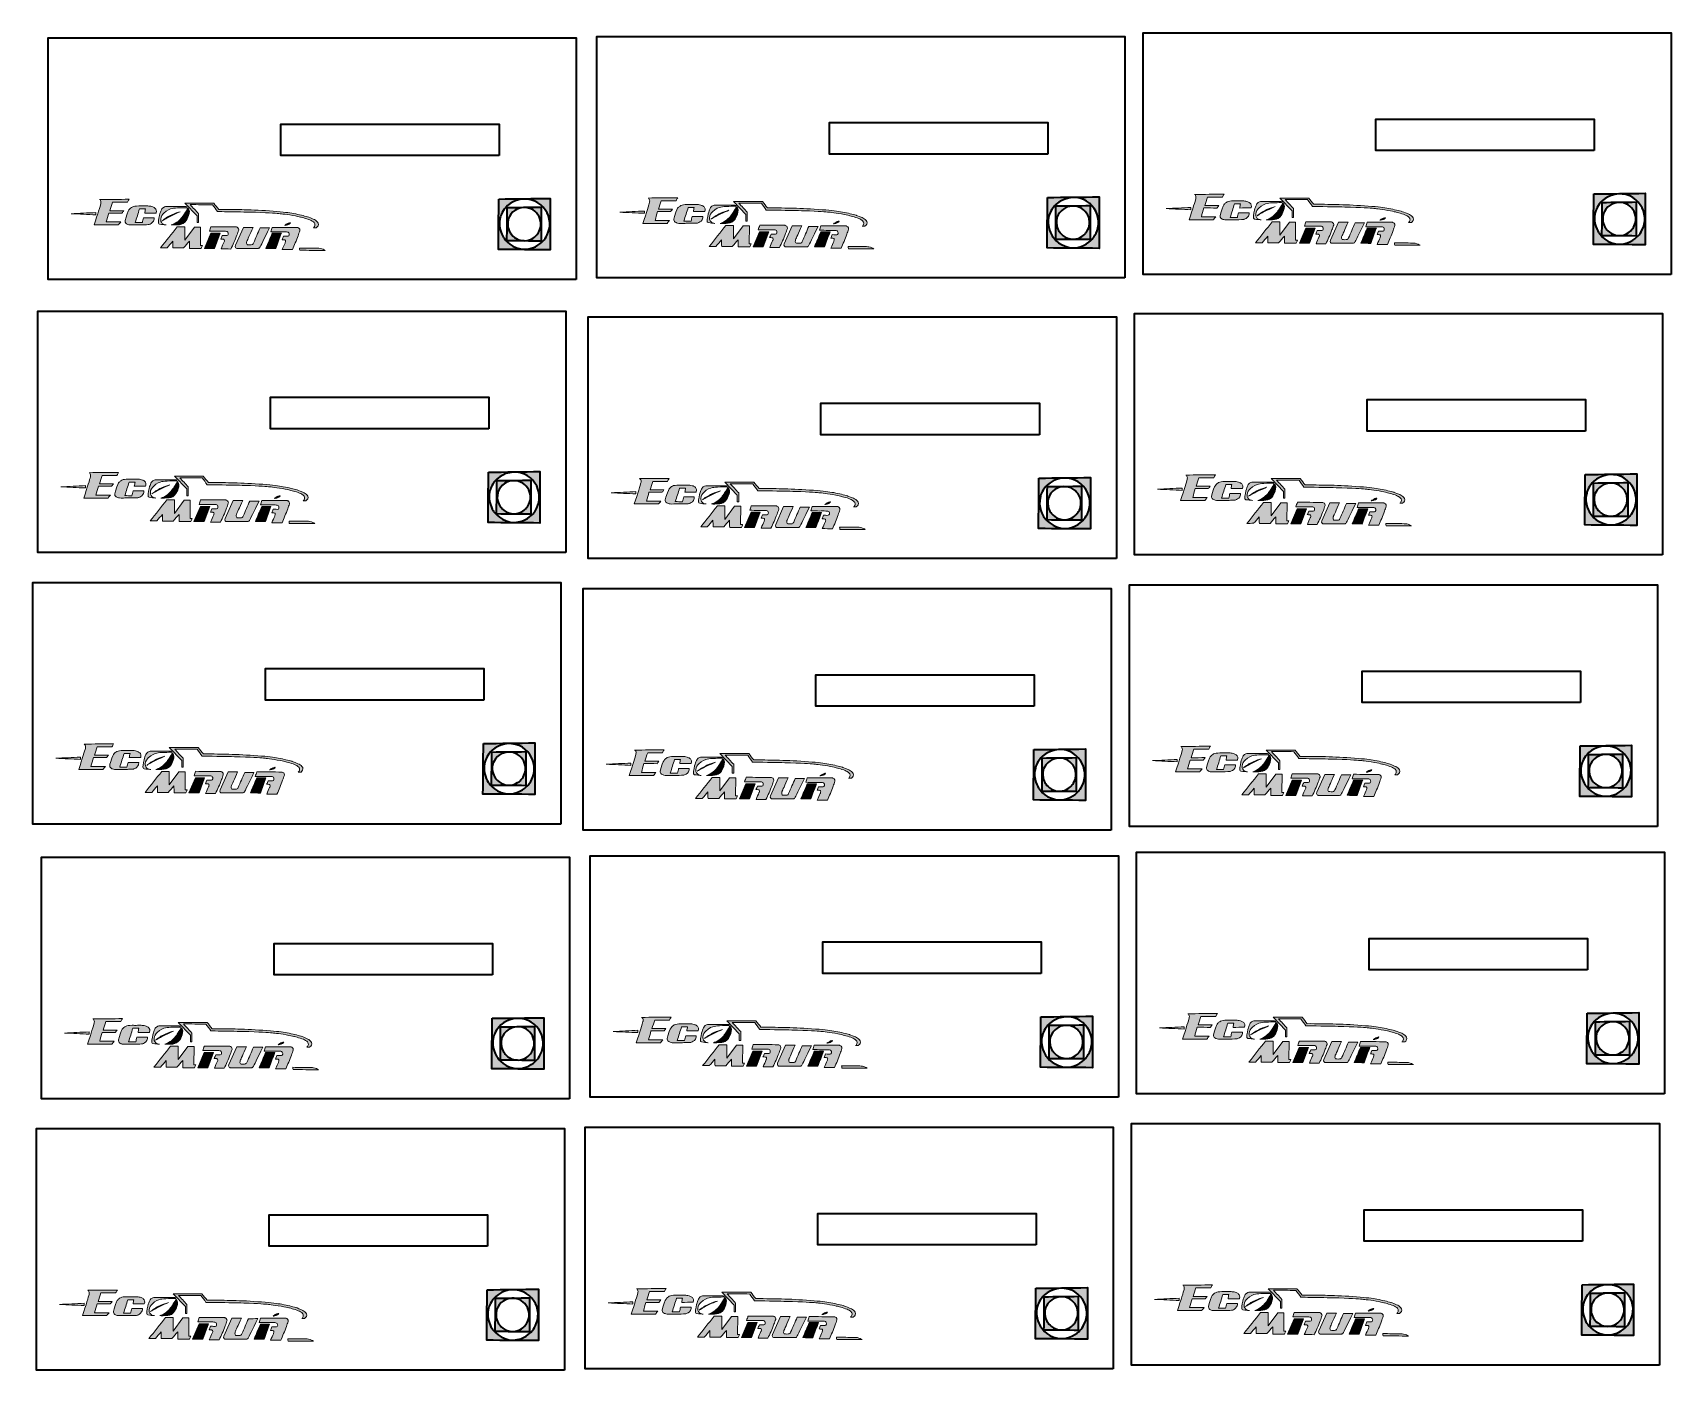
# Model space of a CAD drawing. Header units: centimetres. Extents: x 4.4 to 35.6, y -27.8 to -2.2.
import ezdxf

# ---------------------------------------------------------------- set-up
doc = ezdxf.new("R2010")
doc.units = ezdxf.units.CM
doc.header["$MEASUREMENT"] = 0
doc.layers.add('Camada 1', color=7, linetype='Continuous', lineweight=0)

# ---------------------------------------------------------------- blocks, each defined once
blk = doc.blocks.new('Block_0')
at = {"layer": 'Camada 1', "true_color": 0x1a1413, "transparency": 33554687}
h = blk.add_hatch(color=250, dxfattribs=at)
h.dxf.hatch_style = 2
edge = h.paths.add_edge_path()
edge.add_spline(control_points=[(5.505, -21.054), (5.511, -21.058), (5.52, -21.065), (5.526, -21.076), (5.539, -21.098), (5.533, -21.123), (5.529, -21.136), (5.519, -21.177), (5.472, -21.33), (5.404, -21.538), (5.558, -21.538), (5.712, -21.538), (5.866, -21.538), (5.881, -21.519), (5.897, -21.501), (5.912, -21.482), (5.82, -21.482), (5.728, -21.482), (5.635, -21.482), (5.651, -21.426), (5.668, -21.369), (5.684, -21.313), (5.767, -21.313), (5.85, -21.313), (5.933, -21.313), (5.945, -21.298), (5.957, -21.283), (5.97, -21.268), (5.881, -21.268), (5.792, -21.268), (5.703, -21.268), (5.721, -21.214), (5.738, -21.16), (5.755, -21.105), (5.849, -21.105), (5.943, -21.105), (6.036, -21.105), (6.047, -21.087), (6.058, -21.068), (6.068, -21.049), (5.881, -21.051), (5.693, -21.053), (5.505, -21.054)], knot_values=[0, 0, 0, 0, 1, 1, 1, 2, 2, 2, 3, 3, 3, 4, 4, 4, 5, 5, 5, 6, 6, 6, 7, 7, 7, 8, 8, 8, 9, 9, 9, 10, 10, 10, 11, 11, 11, 12, 12, 12, 13, 13, 13, 14, 14, 14, 14], degree=3, periodic=0)
h = blk.add_hatch(color=250, dxfattribs=at)
h.dxf.hatch_style = 2
edge = h.paths.add_edge_path()
edge.add_spline(control_points=[(6.368, -21.313), (6.44, -21.313), (6.512, -21.313), (6.584, -21.312), (6.586, -21.306), (6.6, -21.267), (6.58, -21.236), (6.568, -21.217), (6.548, -21.206), (6.536, -21.2), (6.529, -21.196), (6.52, -21.193), (6.506, -21.188), (6.476, -21.18), (6.45, -21.178), (6.426, -21.177), (6.391, -21.176), (6.375, -21.177), (6.331, -21.178), (6.272, -21.178), (6.28, -21.177), (6.252, -21.177), (6.193, -21.179), (6.162, -21.181), (6.129, -21.197), (6.105, -21.21), (6.089, -21.226), (6.079, -21.236), (6.063, -21.253), (6.05, -21.273), (6.007, -21.407), (5.994, -21.45), (5.989, -21.469), (5.998, -21.488), (6.009, -21.513), (6.034, -21.523), (6.048, -21.529), (6.073, -21.54), (6.089, -21.538), (6.16, -21.538), (6.192, -21.537), (6.224, -21.537), (6.255, -21.537), (6.305, -21.537), (6.322, -21.537), (6.353, -21.536), (6.435, -21.535), (6.446, -21.532), (6.456, -21.528), (6.472, -21.523), (6.51, -21.508), (6.532, -21.468), (6.547, -21.442), (6.548, -21.417), (6.548, -21.404), (6.481, -21.404), (6.413, -21.404), (6.346, -21.404), (6.338, -21.434), (6.33, -21.464), (6.323, -21.494), (6.277, -21.493), (6.232, -21.493), (6.186, -21.493), (6.214, -21.407), (6.241, -21.32), (6.268, -21.234), (6.306, -21.234), (6.344, -21.234), (6.381, -21.234), (6.377, -21.26), (6.372, -21.287), (6.368, -21.313)], knot_values=[0, 0, 0, 0, 1, 1, 1, 2, 2, 2, 3, 3, 3, 4, 4, 4, 5, 5, 5, 6, 6, 6, 7, 7, 7, 8, 8, 8, 9, 9, 9, 10, 10, 10, 11, 11, 11, 12, 12, 12, 13, 13, 13, 14, 14, 14, 15, 15, 15, 16, 16, 16, 17, 17, 17, 18, 18, 18, 19, 19, 19, 20, 20, 20, 21, 21, 21, 22, 22, 22, 23, 23, 23, 24, 24, 24, 24], degree=3, periodic=0)
h = blk.add_hatch(color=250, dxfattribs=at)
h.dxf.hatch_style = 2
edge = h.paths.add_edge_path()
edge.add_spline(control_points=[(6.778, -21.538), (6.77, -21.538), (6.733, -21.539), (6.704, -21.511), (6.673, -21.482), (6.673, -21.443), (6.673, -21.431), (6.673, -21.377), (6.708, -21.34), (6.73, -21.316), (6.789, -21.254), (6.861, -21.234), (6.892, -21.226), (6.927, -21.217), (6.967, -21.216), (7.046, -21.213), (7.101, -21.211), (7.146, -21.211), (7.178, -21.211), (7.178, -21.21), (7.177, -21.2), (7.169, -21.194), (7.163, -21.19), (7.157, -21.19), (7.155, -21.19), (7.025, -21.19), (6.895, -21.19), (6.765, -21.19), (6.753, -21.193), (6.736, -21.198), (6.719, -21.211), (6.703, -21.222), (6.69, -21.238), (6.674, -21.278), (6.664, -21.301), (6.655, -21.328), (6.64, -21.408), (6.625, -21.488), (6.626, -21.505), (6.638, -21.517), (6.644, -21.523), (6.652, -21.526), (6.686, -21.53), (6.722, -21.534), (6.754, -21.537), (6.778, -21.538)], knot_values=[0, 0, 0, 0, 1, 1, 1, 2, 2, 2, 3, 3, 3, 4, 4, 4, 5, 5, 5, 6, 6, 6, 7, 7, 7, 8, 8, 8, 9, 9, 9, 10, 10, 10, 11, 11, 11, 12, 12, 12, 13, 13, 13, 14, 14, 14, 15, 15, 15, 15], degree=3, periodic=0)
h = blk.add_hatch(color=250, dxfattribs=at)
h.dxf.hatch_style = 2
edge = h.paths.add_edge_path()
edge.add_spline(control_points=[(7.188, -21.22), (7.176, -21.246), (7.156, -21.284), (7.127, -21.328), (7.09, -21.383), (7.05, -21.442), (6.979, -21.489), (6.939, -21.516), (6.901, -21.53), (6.876, -21.538), (6.891, -21.539), (6.914, -21.54), (6.94, -21.539), (7.016, -21.537), (7.059, -21.536), (7.1, -21.513), (7.155, -21.482), (7.178, -21.429), (7.194, -21.391), (7.209, -21.357), (7.236, -21.293), (7.207, -21.242), (7.201, -21.232), (7.193, -21.224), (7.188, -21.22)], knot_values=[0, 0, 0, 0, 1, 1, 1, 2, 2, 2, 3, 3, 3, 4, 4, 4, 5, 5, 5, 6, 6, 6, 7, 7, 7, 8, 8, 8, 8], degree=3, periodic=0)
h = blk.add_hatch(color=250, dxfattribs=at)
h.dxf.hatch_style = 2
edge = h.paths.add_edge_path()
edge.add_spline(control_points=[(7.396, -21.326), (7.396, -21.382), (7.396, -21.438), (7.396, -21.494), (7.396, -21.494), (7.367, -21.494), (7.367, -21.494), (7.367, -21.494), (7.367, -21.366), (7.367, -21.366), (7.367, -21.366), (7.131, -21.122), (7.131, -21.122), (7.131, -21.122), (7.683, -21.122), (7.683, -21.122), (7.717, -21.162), (7.75, -21.203), (7.783, -21.243), (7.976, -21.242), (8.141, -21.245), (8.268, -21.249), (8.439, -21.253), (8.62, -21.262), (8.821, -21.277), (9.02, -21.292), (9.114, -21.304), (9.21, -21.322), (9.318, -21.342), (9.408, -21.365), (9.471, -21.383), (9.471, -21.383), (9.501, -21.392), (9.584, -21.428), (9.615, -21.442), (9.642, -21.455), (9.663, -21.483), (9.671, -21.494), (9.682, -21.509), (9.681, -21.529), (9.681, -21.567), (9.641, -21.59), (9.637, -21.593), (9.62, -21.593), (9.604, -21.593), (9.588, -21.593), (9.593, -21.589), (9.602, -21.582), (9.609, -21.57), (9.619, -21.55), (9.617, -21.529), (9.613, -21.515), (9.609, -21.504), (9.601, -21.488), (9.563, -21.465), (9.536, -21.449), (9.511, -21.439), (9.462, -21.423), (9.42, -21.41), (9.383, -21.4), (9.352, -21.392), (9.341, -21.39), (9.295, -21.378), (9.246, -21.369), (9.101, -21.339), (8.95, -21.324), (8.95, -21.324), (8.896, -21.319), (8.775, -21.308), (8.48, -21.298), (8.335, -21.294), (8.207, -21.292), (7.951, -21.287), (7.87, -21.286), (7.804, -21.285), (7.758, -21.284), (7.727, -21.241), (7.695, -21.197), (7.663, -21.154), (7.52, -21.153), (7.377, -21.152), (7.234, -21.151), (7.288, -21.209), (7.342, -21.268), (7.396, -21.326)], knot_values=[0, 0, 0, 0, 1, 1, 1, 2, 2, 2, 3, 3, 3, 4, 4, 4, 5, 5, 5, 6, 6, 6, 7, 7, 7, 8, 8, 8, 9, 9, 9, 10, 10, 10, 11, 11, 11, 12, 12, 12, 13, 13, 13, 14, 14, 14, 15, 15, 15, 16, 16, 16, 17, 17, 17, 18, 18, 18, 19, 19, 19, 20, 20, 20, 21, 21, 21, 22, 22, 22, 23, 23, 23, 24, 24, 24, 25, 25, 25, 26, 26, 26, 27, 27, 27, 28, 28, 28, 28], degree=3, periodic=0)
at = {"layer": 'Camada 1', "true_color": 0x1d1d1b, "transparency": 33554687}
h = blk.add_hatch(color=250, dxfattribs=at)
h.dxf.hatch_style = 2
edge = h.paths.add_edge_path()
edge.add_spline(control_points=[(13.975, -21.837), (13.953, -21.862), (13.83, -21.999), (13.627, -22.003), (13.377, -22.009), (13.234, -21.81), (13.223, -21.793), (13.207, -21.771), (13.096, -21.604), (13.151, -21.397), (13.16, -21.364), (13.192, -21.259), (13.29, -21.171), (13.413, -21.061), (13.618, -21), (13.809, -21.084), (13.977, -21.158), (14.083, -21.322), (14.094, -21.492), (14.106, -21.681), (13.998, -21.811), (13.975, -21.837)], knot_values=[0, 0, 0, 0, 1, 1, 1, 2, 2, 2, 3, 3, 3, 4, 4, 4, 5, 5, 5, 6, 6, 6, 7, 7, 7, 7], degree=3, periodic=0)
edge = h.paths.add_edge_path()
edge.add_spline(control_points=[(13.124, -21.044), (13.121, -21.365), (13.118, -21.686), (13.116, -22.007), (13.446, -22.01), (13.776, -22.012), (14.106, -22.015), (14.106, -21.688), (14.106, -21.36), (14.106, -21.033), (13.779, -21.036), (13.451, -21.04), (13.124, -21.044)], knot_values=[0, 0, 0, 0, 1, 1, 1, 2, 2, 2, 3, 3, 3, 4, 4, 4, 4], degree=3, periodic=0)
h = blk.add_hatch(color=250, dxfattribs=at)
h.dxf.hatch_style = 2
edge = h.paths.add_edge_path()
edge.add_spline(control_points=[(13.847, -21.73), (13.832, -21.747), (13.751, -21.837), (13.617, -21.84), (13.452, -21.844), (13.357, -21.712), (13.349, -21.701), (13.339, -21.687), (13.266, -21.576), (13.302, -21.439), (13.308, -21.417), (13.329, -21.348), (13.394, -21.29), (13.475, -21.217), (13.61, -21.177), (13.737, -21.232), (13.848, -21.281), (13.918, -21.389), (13.925, -21.502), (13.934, -21.627), (13.862, -21.713), (13.847, -21.73)], knot_values=[0, 0, 0, 0, 1, 1, 1, 2, 2, 2, 3, 3, 3, 4, 4, 4, 5, 5, 5, 6, 6, 6, 7, 7, 7, 7], degree=3, periodic=0)
edge = h.paths.add_edge_path()
edge.add_spline(control_points=[(13.284, -21.206), (13.282, -21.418), (13.28, -21.63), (13.279, -21.843), (13.497, -21.844), (13.715, -21.846), (13.933, -21.848), (13.933, -21.631), (13.933, -21.415), (13.933, -21.198), (13.717, -21.201), (13.5, -21.204), (13.284, -21.206)], knot_values=[0, 0, 0, 0, 1, 1, 1, 2, 2, 2, 3, 3, 3, 4, 4, 4, 4], degree=3, periodic=0)
at = {"layer": 'Camada 1', "true_color": 0x1a1413, "transparency": 33554687}
h = blk.add_hatch(color=250, dxfattribs=at)
h.dxf.hatch_style = 2
edge = h.paths.add_edge_path()
edge.add_spline(control_points=[(5.435, -21.302), (5.435, -21.317), (5.435, -21.332), (5.435, -21.346), (5.279, -21.339), (5.122, -21.332), (4.965, -21.325), (5.122, -21.317), (5.278, -21.31), (5.435, -21.302)], knot_values=[0, 0, 0, 0, 1, 1, 1, 2, 2, 2, 3, 3, 3, 3], degree=3, periodic=0)
h = blk.add_hatch(color=250, dxfattribs=at)
h.dxf.hatch_style = 2
edge = h.paths.add_edge_path()
edge.add_spline(control_points=[(7.046, -21.288), (6.997, -21.308), (6.946, -21.331), (6.893, -21.357), (6.824, -21.391), (6.76, -21.425), (6.702, -21.46), (6.746, -21.423), (6.807, -21.381), (6.885, -21.345), (6.944, -21.317), (7, -21.299), (7.046, -21.288)], knot_values=[0, 0, 0, 0, 1, 1, 1, 2, 2, 2, 3, 3, 3, 4, 4, 4, 4], degree=3, periodic=0)
h = blk.add_hatch(color=250, dxfattribs=at)
h.dxf.hatch_style = 2
edge = h.paths.add_edge_path()
edge.add_spline(control_points=[(9.04, -21.548), (9.061, -21.532), (9.079, -21.52), (9.094, -21.512), (9.099, -21.509), (9.113, -21.501), (9.132, -21.498), (9.138, -21.498), (9.148, -21.496), (9.15, -21.5), (9.152, -21.505), (9.136, -21.517), (9.124, -21.524), (9.108, -21.534), (9.093, -21.537), (9.07, -21.542), (9.058, -21.545), (9.047, -21.547), (9.04, -21.548)], knot_values=[0, 0, 0, 0, 1, 1, 1, 2, 2, 2, 3, 3, 3, 4, 4, 4, 5, 5, 5, 6, 6, 6, 6], degree=3, periodic=0)
h = blk.add_hatch(color=250, dxfattribs=at)
h.dxf.hatch_style = 2
edge = h.paths.add_edge_path()
edge.add_spline(control_points=[(6.67, -21.976), (6.712, -21.976), (6.755, -21.976), (6.797, -21.976), (6.833, -21.934), (6.868, -21.891), (6.903, -21.849), (6.904, -21.892), (6.905, -21.934), (6.906, -21.977), (6.974, -21.977), (7.042, -21.977), (7.11, -21.977), (7.147, -21.934), (7.183, -21.892), (7.22, -21.849), (7.221, -21.895), (7.222, -21.941), (7.224, -21.987), (7.298, -21.987), (7.372, -21.987), (7.446, -21.987), (7.455, -21.968), (7.463, -21.948), (7.471, -21.929), (7.471, -21.929), (7.432, -21.929), (7.432, -21.929), (7.432, -21.929), (7.435, -21.582), (7.435, -21.582), (7.435, -21.582), (7.315, -21.582), (7.315, -21.582), (7.315, -21.582), (7.131, -21.832), (7.131, -21.832), (7.131, -21.832), (7.131, -21.576), (7.131, -21.576), (7.131, -21.576), (6.987, -21.576), (6.987, -21.576), (6.881, -21.709), (6.776, -21.843), (6.67, -21.976)], knot_values=[0, 0, 0, 0, 1, 1, 1, 2, 2, 2, 3, 3, 3, 4, 4, 4, 5, 5, 5, 6, 6, 6, 7, 7, 7, 8, 8, 8, 9, 9, 9, 10, 10, 10, 11, 11, 11, 12, 12, 12, 13, 13, 13, 14, 14, 14, 15, 15, 15, 15], degree=3, periodic=0)
h = blk.add_hatch(color=250, dxfattribs=at)
h.dxf.hatch_style = 2
h.paths.add_polyline_path([(7.806, -21.697), (7.699, -21.987), (7.505, -21.987), (7.631, -21.697)])
h = blk.add_hatch(color=250, dxfattribs=at)
h.dxf.hatch_style = 2
edge = h.paths.add_edge_path()
edge.add_spline(control_points=[(7.849, -21.741), (7.84, -21.764), (7.831, -21.787), (7.821, -21.81), (7.825, -21.81), (7.834, -21.81), (7.846, -21.81), (7.86, -21.811), (7.866, -21.811), (7.873, -21.814), (7.876, -21.815), (7.882, -21.817), (7.885, -21.821), (7.896, -21.834), (7.883, -21.863), (7.878, -21.872), (7.863, -21.905), (7.845, -21.946), (7.824, -21.997), (7.886, -21.998), (7.948, -21.998), (8.01, -21.998), (8.051, -21.918), (8.091, -21.829), (8.127, -21.732), (8.139, -21.7), (8.15, -21.669), (8.16, -21.638), (8.161, -21.632), (8.162, -21.622), (8.158, -21.611), (8.148, -21.583), (8.116, -21.576), (8.114, -21.575), (7.953, -21.575), (7.792, -21.575), (7.632, -21.574), (7.623, -21.602), (7.614, -21.63), (7.605, -21.658), (7.663, -21.659), (7.72, -21.659), (7.777, -21.66), (7.804, -21.659), (7.842, -21.659), (7.891, -21.66), (7.916, -21.66), (7.94, -21.66), (7.952, -21.676), (7.96, -21.687), (7.961, -21.702), (7.961, -21.705), (7.961, -21.711), (7.961, -21.727), (7.951, -21.736), (7.943, -21.744), (7.933, -21.743), (7.906, -21.743), (7.893, -21.742), (7.874, -21.742), (7.849, -21.741)], knot_values=[0, 0, 0, 0, 1, 1, 1, 2, 2, 2, 3, 3, 3, 4, 4, 4, 5, 5, 5, 6, 6, 6, 7, 7, 7, 8, 8, 8, 9, 9, 9, 10, 10, 10, 11, 11, 11, 12, 12, 12, 13, 13, 13, 14, 14, 14, 15, 15, 15, 16, 16, 16, 17, 17, 17, 18, 18, 18, 19, 19, 19, 20, 20, 20, 20], degree=3, periodic=0)
h = blk.add_hatch(color=250, dxfattribs=at)
h.dxf.hatch_style = 2
edge = h.paths.add_edge_path()
edge.add_spline(control_points=[(8.435, -21.586), (8.373, -21.724), (8.329, -21.824), (8.318, -21.847), (8.318, -21.848), (8.315, -21.855), (8.313, -21.866), (8.312, -21.87), (8.307, -21.9), (8.323, -21.912), (8.328, -21.916), (8.333, -21.916), (8.346, -21.917), (8.391, -21.918), (8.414, -21.919), (8.426, -21.909), (8.432, -21.905), (8.439, -21.898), (8.445, -21.884), (8.486, -21.788), (8.528, -21.692), (8.569, -21.596), (8.628, -21.596), (8.687, -21.596), (8.746, -21.596), (8.647, -21.802), (8.573, -21.953), (8.565, -21.965), (8.559, -21.975), (8.55, -21.981), (8.55, -21.981), (8.544, -21.984), (8.539, -21.986), (8.535, -21.987), (8.399, -21.987), (8.262, -21.987), (8.126, -21.987), (8.122, -21.986), (8.111, -21.984), (8.103, -21.974), (8.093, -21.962), (8.092, -21.944), (8.102, -21.927), (8.102, -21.927), (8.253, -21.586), (8.253, -21.586), (8.253, -21.586), (8.435, -21.586), (8.435, -21.586)], knot_values=[0, 0, 0, 0, 1, 1, 1, 2, 2, 2, 3, 3, 3, 4, 4, 4, 5, 5, 5, 6, 6, 6, 7, 7, 7, 8, 8, 8, 9, 9, 9, 10, 10, 10, 11, 11, 11, 12, 12, 12, 13, 13, 13, 14, 14, 14, 15, 15, 15, 16, 16, 16, 16], degree=3, periodic=0)
h = blk.add_hatch(color=250, dxfattribs=at)
h.dxf.hatch_style = 2
edge = h.paths.add_edge_path()
edge.add_spline(control_points=[(8.975, -21.699), (8.939, -21.795), (8.904, -21.892), (8.869, -21.988), (8.805, -21.988), (8.741, -21.987), (8.677, -21.987), (8.718, -21.891), (8.759, -21.795), (8.8, -21.699), (8.858, -21.699), (8.916, -21.699), (8.975, -21.699)], knot_values=[0, 0, 0, 0, 1, 1, 1, 2, 2, 2, 3, 3, 3, 4, 4, 4, 4], degree=3, periodic=0)
h = blk.add_hatch(color=250, dxfattribs=at)
h.dxf.hatch_style = 2
edge = h.paths.add_edge_path()
edge.add_spline(control_points=[(9.015, -21.753), (9.006, -21.776), (8.997, -21.799), (8.988, -21.821), (8.991, -21.821), (9, -21.822), (9.013, -21.822), (9.026, -21.822), (9.033, -21.822), (9.04, -21.825), (9.042, -21.826), (9.048, -21.829), (9.052, -21.833), (9.063, -21.845), (9.049, -21.874), (9.045, -21.884), (9.03, -21.917), (9.012, -21.958), (8.99, -22.009), (9.055, -22.009), (9.12, -22.009), (9.185, -22.009), (9.223, -21.926), (9.26, -21.838), (9.294, -21.744), (9.306, -21.712), (9.316, -21.681), (9.327, -21.65), (9.328, -21.644), (9.329, -21.633), (9.325, -21.622), (9.314, -21.595), (9.283, -21.588), (9.28, -21.587), (9.12, -21.587), (8.959, -21.586), (8.798, -21.586), (8.79, -21.614), (8.781, -21.642), (8.772, -21.67), (8.829, -21.67), (8.887, -21.671), (8.944, -21.671), (8.971, -21.671), (9.009, -21.671), (9.057, -21.671), (9.083, -21.671), (9.106, -21.672), (9.118, -21.688), (9.127, -21.699), (9.127, -21.713), (9.127, -21.717), (9.127, -21.723), (9.128, -21.738), (9.118, -21.748), (9.11, -21.756), (9.1, -21.755), (9.072, -21.754), (9.06, -21.754), (9.04, -21.753), (9.015, -21.753)], knot_values=[0, 0, 0, 0, 1, 1, 1, 2, 2, 2, 3, 3, 3, 4, 4, 4, 5, 5, 5, 6, 6, 6, 7, 7, 7, 8, 8, 8, 9, 9, 9, 10, 10, 10, 11, 11, 11, 12, 12, 12, 13, 13, 13, 14, 14, 14, 15, 15, 15, 16, 16, 16, 17, 17, 17, 18, 18, 18, 19, 19, 19, 20, 20, 20, 20], degree=3, periodic=0)
h = blk.add_hatch(color=250, dxfattribs=at)
h.dxf.hatch_style = 2
edge = h.paths.add_edge_path()
edge.add_spline(control_points=[(9.32, -21.979), (9.322, -21.994), (9.323, -22.008), (9.325, -22.023), (9.486, -22.023), (9.648, -22.024), (9.81, -22.025), (9.789, -22.011), (9.758, -21.995), (9.717, -21.987), (9.7, -21.983), (9.684, -21.982), (9.67, -21.982), (9.554, -21.981), (9.437, -21.98), (9.32, -21.979)], knot_values=[0, 0, 0, 0, 1, 1, 1, 2, 2, 2, 3, 3, 3, 4, 4, 4, 5, 5, 5, 5], degree=3, periodic=0)
at = {"layer": 'Camada 1', "color": 250, "lineweight": 35, "true_color": 0x1d1d1b}
for points in [[(14.601, -22.58), (4.526, -22.58), (4.526, -17.97), (14.601, -17.97)], [(13.131, -20.215), (8.963, -20.215), (8.963, -19.615), (13.131, -19.615)]]:
    blk.add_lwpolyline(points, close=True, dxfattribs=at)
at = {"layer": 'Camada 1'}
blk.add_lwpolyline([(7.806, -21.697), (7.699, -21.987), (7.505, -21.987), (7.631, -21.697)], close=True, dxfattribs=at)
for points, knots in [([(5.505, -21.054), (5.511, -21.058), (5.52, -21.065), (5.526, -21.076), (5.539, -21.098), (5.533, -21.123), (5.529, -21.136), (5.519, -21.177), (5.472, -21.33), (5.404, -21.538), (5.558, -21.538), (5.712, -21.538), (5.866, -21.538), (5.881, -21.519), (5.897, -21.501), (5.912, -21.482), (5.82, -21.482), (5.728, -21.482), (5.635, -21.482), (5.651, -21.426), (5.668, -21.369), (5.684, -21.313), (5.767, -21.313), (5.85, -21.313), (5.933, -21.313), (5.945, -21.298), (5.957, -21.283), (5.97, -21.268), (5.881, -21.268), (5.792, -21.268), (5.703, -21.268), (5.721, -21.214), (5.738, -21.16), (5.755, -21.105), (5.849, -21.105), (5.943, -21.105), (6.036, -21.105), (6.047, -21.087), (6.058, -21.068), (6.068, -21.049), (5.881, -21.051), (5.693, -21.053), (5.505, -21.054)], [0, 0, 0, 0, 1, 1, 1, 2, 2, 2, 3, 3, 3, 4, 4, 4, 5, 5, 5, 6, 6, 6, 7, 7, 7, 8, 8, 8, 9, 9, 9, 10, 10, 10, 11, 11, 11, 12, 12, 12, 13, 13, 13, 14, 14, 14, 14]), ([(6.368, -21.313), (6.44, -21.313), (6.512, -21.313), (6.584, -21.312), (6.586, -21.306), (6.6, -21.267), (6.58, -21.236), (6.568, -21.217), (6.548, -21.206), (6.536, -21.2), (6.529, -21.196), (6.52, -21.193), (6.506, -21.188), (6.476, -21.18), (6.45, -21.178), (6.426, -21.177), (6.391, -21.176), (6.375, -21.177), (6.331, -21.178), (6.272, -21.178), (6.28, -21.177), (6.252, -21.177), (6.193, -21.179), (6.162, -21.181), (6.129, -21.197), (6.105, -21.21), (6.089, -21.226), (6.079, -21.236), (6.063, -21.253), (6.05, -21.273), (6.007, -21.407), (5.994, -21.45), (5.989, -21.469), (5.998, -21.488), (6.009, -21.513), (6.034, -21.523), (6.048, -21.529), (6.073, -21.54), (6.089, -21.538), (6.16, -21.538), (6.192, -21.537), (6.224, -21.537), (6.255, -21.537), (6.305, -21.537), (6.322, -21.537), (6.353, -21.536), (6.435, -21.535), (6.446, -21.532), (6.456, -21.528), (6.472, -21.523), (6.51, -21.508), (6.532, -21.468), (6.547, -21.442), (6.548, -21.417), (6.548, -21.404), (6.481, -21.404), (6.413, -21.404), (6.346, -21.404), (6.338, -21.434), (6.33, -21.464), (6.323, -21.494), (6.277, -21.493), (6.232, -21.493), (6.186, -21.493), (6.214, -21.407), (6.241, -21.32), (6.268, -21.234), (6.306, -21.234), (6.344, -21.234), (6.381, -21.234), (6.377, -21.26), (6.372, -21.287), (6.368, -21.313)], [0, 0, 0, 0, 1, 1, 1, 2, 2, 2, 3, 3, 3, 4, 4, 4, 5, 5, 5, 6, 6, 6, 7, 7, 7, 8, 8, 8, 9, 9, 9, 10, 10, 10, 11, 11, 11, 12, 12, 12, 13, 13, 13, 14, 14, 14, 15, 15, 15, 16, 16, 16, 17, 17, 17, 18, 18, 18, 19, 19, 19, 20, 20, 20, 21, 21, 21, 22, 22, 22, 23, 23, 23, 24, 24, 24, 24]), ([(6.778, -21.538), (6.77, -21.538), (6.733, -21.539), (6.704, -21.511), (6.673, -21.482), (6.673, -21.443), (6.673, -21.431), (6.673, -21.377), (6.708, -21.34), (6.73, -21.316), (6.789, -21.254), (6.861, -21.234), (6.892, -21.226), (6.927, -21.217), (6.967, -21.216), (7.046, -21.213), (7.101, -21.211), (7.146, -21.211), (7.178, -21.211), (7.178, -21.21), (7.177, -21.2), (7.169, -21.194), (7.163, -21.19), (7.157, -21.19), (7.155, -21.19), (7.025, -21.19), (6.895, -21.19), (6.765, -21.19), (6.753, -21.193), (6.736, -21.198), (6.719, -21.211), (6.703, -21.222), (6.69, -21.238), (6.674, -21.278), (6.664, -21.301), (6.655, -21.328), (6.64, -21.408), (6.625, -21.488), (6.626, -21.505), (6.638, -21.517), (6.644, -21.523), (6.652, -21.526), (6.686, -21.53), (6.722, -21.534), (6.754, -21.537), (6.778, -21.538)], [0, 0, 0, 0, 1, 1, 1, 2, 2, 2, 3, 3, 3, 4, 4, 4, 5, 5, 5, 6, 6, 6, 7, 7, 7, 8, 8, 8, 9, 9, 9, 10, 10, 10, 11, 11, 11, 12, 12, 12, 13, 13, 13, 14, 14, 14, 15, 15, 15, 15]), ([(7.188, -21.22), (7.176, -21.246), (7.156, -21.284), (7.127, -21.328), (7.09, -21.383), (7.05, -21.442), (6.979, -21.489), (6.939, -21.516), (6.901, -21.53), (6.876, -21.538), (6.891, -21.539), (6.914, -21.54), (6.94, -21.539), (7.016, -21.537), (7.059, -21.536), (7.1, -21.513), (7.155, -21.482), (7.178, -21.429), (7.194, -21.391), (7.209, -21.357), (7.236, -21.293), (7.207, -21.242), (7.201, -21.232), (7.193, -21.224), (7.188, -21.22)], [0, 0, 0, 0, 1, 1, 1, 2, 2, 2, 3, 3, 3, 4, 4, 4, 5, 5, 5, 6, 6, 6, 7, 7, 7, 8, 8, 8, 8]), ([(7.396, -21.326), (7.396, -21.382), (7.396, -21.438), (7.396, -21.494), (7.396, -21.494), (7.367, -21.494), (7.367, -21.494), (7.367, -21.494), (7.367, -21.366), (7.367, -21.366), (7.367, -21.366), (7.131, -21.122), (7.131, -21.122), (7.131, -21.122), (7.683, -21.122), (7.683, -21.122), (7.717, -21.162), (7.75, -21.203), (7.783, -21.243), (7.976, -21.242), (8.141, -21.245), (8.268, -21.249), (8.439, -21.253), (8.62, -21.262), (8.821, -21.277), (9.02, -21.292), (9.114, -21.304), (9.21, -21.322), (9.318, -21.342), (9.408, -21.365), (9.471, -21.383), (9.471, -21.383), (9.501, -21.392), (9.584, -21.428), (9.615, -21.442), (9.642, -21.455), (9.663, -21.483), (9.671, -21.494), (9.682, -21.509), (9.681, -21.529), (9.681, -21.567), (9.641, -21.59), (9.637, -21.593), (9.62, -21.593), (9.604, -21.593), (9.588, -21.593), (9.593, -21.589), (9.602, -21.582), (9.609, -21.57), (9.619, -21.55), (9.617, -21.529), (9.613, -21.515), (9.609, -21.504), (9.601, -21.488), (9.563, -21.465), (9.536, -21.449), (9.511, -21.439), (9.462, -21.423), (9.42, -21.41), (9.383, -21.4), (9.352, -21.392), (9.341, -21.39), (9.295, -21.378), (9.246, -21.369), (9.101, -21.339), (8.95, -21.324), (8.95, -21.324), (8.896, -21.319), (8.775, -21.308), (8.48, -21.298), (8.335, -21.294), (8.207, -21.292), (7.951, -21.287), (7.87, -21.286), (7.804, -21.285), (7.758, -21.284), (7.727, -21.241), (7.695, -21.197), (7.663, -21.154), (7.52, -21.153), (7.377, -21.152), (7.234, -21.151), (7.288, -21.209), (7.342, -21.268), (7.396, -21.326)], [0, 0, 0, 0, 1, 1, 1, 2, 2, 2, 3, 3, 3, 4, 4, 4, 5, 5, 5, 6, 6, 6, 7, 7, 7, 8, 8, 8, 9, 9, 9, 10, 10, 10, 11, 11, 11, 12, 12, 12, 13, 13, 13, 14, 14, 14, 15, 15, 15, 16, 16, 16, 17, 17, 17, 18, 18, 18, 19, 19, 19, 20, 20, 20, 21, 21, 21, 22, 22, 22, 23, 23, 23, 24, 24, 24, 25, 25, 25, 26, 26, 26, 27, 27, 27, 28, 28, 28, 28]), ([(5.435, -21.302), (5.435, -21.317), (5.435, -21.332), (5.435, -21.346), (5.279, -21.339), (5.122, -21.332), (4.965, -21.325), (5.122, -21.317), (5.278, -21.31), (5.435, -21.302)], [0, 0, 0, 0, 1, 1, 1, 2, 2, 2, 3, 3, 3, 3]), ([(7.046, -21.288), (6.997, -21.308), (6.946, -21.331), (6.893, -21.357), (6.824, -21.391), (6.76, -21.425), (6.702, -21.46), (6.746, -21.423), (6.807, -21.381), (6.885, -21.345), (6.944, -21.317), (7, -21.299), (7.046, -21.288)], [0, 0, 0, 0, 1, 1, 1, 2, 2, 2, 3, 3, 3, 4, 4, 4, 4]), ([(9.04, -21.548), (9.061, -21.532), (9.079, -21.52), (9.094, -21.512), (9.099, -21.509), (9.113, -21.501), (9.132, -21.498), (9.138, -21.498), (9.148, -21.496), (9.15, -21.5), (9.152, -21.505), (9.136, -21.517), (9.124, -21.524), (9.108, -21.534), (9.093, -21.537), (9.07, -21.542), (9.058, -21.545), (9.047, -21.547), (9.04, -21.548)], [0, 0, 0, 0, 1, 1, 1, 2, 2, 2, 3, 3, 3, 4, 4, 4, 5, 5, 5, 6, 6, 6, 6]), ([(6.67, -21.976), (6.712, -21.976), (6.755, -21.976), (6.797, -21.976), (6.833, -21.934), (6.868, -21.891), (6.903, -21.849), (6.904, -21.892), (6.905, -21.934), (6.906, -21.977), (6.974, -21.977), (7.042, -21.977), (7.11, -21.977), (7.147, -21.934), (7.183, -21.892), (7.22, -21.849), (7.221, -21.895), (7.222, -21.941), (7.224, -21.987), (7.298, -21.987), (7.372, -21.987), (7.446, -21.987), (7.455, -21.968), (7.463, -21.948), (7.471, -21.929), (7.471, -21.929), (7.432, -21.929), (7.432, -21.929), (7.432, -21.929), (7.435, -21.582), (7.435, -21.582), (7.435, -21.582), (7.315, -21.582), (7.315, -21.582), (7.315, -21.582), (7.131, -21.832), (7.131, -21.832), (7.131, -21.832), (7.131, -21.576), (7.131, -21.576), (7.131, -21.576), (6.987, -21.576), (6.987, -21.576), (6.881, -21.709), (6.776, -21.843), (6.67, -21.976)], [0, 0, 0, 0, 1, 1, 1, 2, 2, 2, 3, 3, 3, 4, 4, 4, 5, 5, 5, 6, 6, 6, 7, 7, 7, 8, 8, 8, 9, 9, 9, 10, 10, 10, 11, 11, 11, 12, 12, 12, 13, 13, 13, 14, 14, 14, 15, 15, 15, 15]), ([(7.849, -21.741), (7.84, -21.764), (7.831, -21.787), (7.821, -21.81), (7.825, -21.81), (7.834, -21.81), (7.846, -21.81), (7.86, -21.811), (7.866, -21.811), (7.873, -21.814), (7.876, -21.815), (7.882, -21.817), (7.885, -21.821), (7.896, -21.834), (7.883, -21.863), (7.878, -21.872), (7.863, -21.905), (7.845, -21.946), (7.824, -21.997), (7.886, -21.998), (7.948, -21.998), (8.01, -21.998), (8.051, -21.918), (8.091, -21.829), (8.127, -21.732), (8.139, -21.7), (8.15, -21.669), (8.16, -21.638), (8.161, -21.632), (8.162, -21.622), (8.158, -21.611), (8.148, -21.583), (8.116, -21.576), (8.114, -21.575), (7.953, -21.575), (7.792, -21.575), (7.632, -21.574), (7.623, -21.602), (7.614, -21.63), (7.605, -21.658), (7.663, -21.659), (7.72, -21.659), (7.777, -21.66), (7.804, -21.659), (7.842, -21.659), (7.891, -21.66), (7.916, -21.66), (7.94, -21.66), (7.952, -21.676), (7.96, -21.687), (7.961, -21.702), (7.961, -21.705), (7.961, -21.711), (7.961, -21.727), (7.951, -21.736), (7.943, -21.744), (7.933, -21.743), (7.906, -21.743), (7.893, -21.742), (7.874, -21.742), (7.849, -21.741)], [0, 0, 0, 0, 1, 1, 1, 2, 2, 2, 3, 3, 3, 4, 4, 4, 5, 5, 5, 6, 6, 6, 7, 7, 7, 8, 8, 8, 9, 9, 9, 10, 10, 10, 11, 11, 11, 12, 12, 12, 13, 13, 13, 14, 14, 14, 15, 15, 15, 16, 16, 16, 17, 17, 17, 18, 18, 18, 19, 19, 19, 20, 20, 20, 20]), ([(8.435, -21.586), (8.373, -21.724), (8.329, -21.824), (8.318, -21.847), (8.318, -21.848), (8.315, -21.855), (8.313, -21.866), (8.312, -21.87), (8.307, -21.9), (8.323, -21.912), (8.328, -21.916), (8.333, -21.916), (8.346, -21.917), (8.391, -21.918), (8.414, -21.919), (8.426, -21.909), (8.432, -21.905), (8.439, -21.898), (8.445, -21.884), (8.486, -21.788), (8.528, -21.692), (8.569, -21.596), (8.628, -21.596), (8.687, -21.596), (8.746, -21.596), (8.647, -21.802), (8.573, -21.953), (8.565, -21.965), (8.559, -21.975), (8.55, -21.981), (8.55, -21.981), (8.544, -21.984), (8.539, -21.986), (8.535, -21.987), (8.399, -21.987), (8.262, -21.987), (8.126, -21.987), (8.122, -21.986), (8.111, -21.984), (8.103, -21.974), (8.093, -21.962), (8.092, -21.944), (8.102, -21.927), (8.102, -21.927), (8.253, -21.586), (8.253, -21.586), (8.253, -21.586), (8.435, -21.586), (8.435, -21.586)], [0, 0, 0, 0, 1, 1, 1, 2, 2, 2, 3, 3, 3, 4, 4, 4, 5, 5, 5, 6, 6, 6, 7, 7, 7, 8, 8, 8, 9, 9, 9, 10, 10, 10, 11, 11, 11, 12, 12, 12, 13, 13, 13, 14, 14, 14, 15, 15, 15, 16, 16, 16, 16]), ([(8.975, -21.699), (8.939, -21.795), (8.904, -21.892), (8.869, -21.988), (8.805, -21.988), (8.741, -21.987), (8.677, -21.987), (8.718, -21.891), (8.759, -21.795), (8.8, -21.699), (8.858, -21.699), (8.916, -21.699), (8.975, -21.699)], [0, 0, 0, 0, 1, 1, 1, 2, 2, 2, 3, 3, 3, 4, 4, 4, 4]), ([(9.015, -21.753), (9.006, -21.776), (8.997, -21.799), (8.988, -21.821), (8.991, -21.821), (9, -21.822), (9.013, -21.822), (9.026, -21.822), (9.033, -21.822), (9.04, -21.825), (9.042, -21.826), (9.048, -21.829), (9.052, -21.833), (9.063, -21.845), (9.049, -21.874), (9.045, -21.884), (9.03, -21.917), (9.012, -21.958), (8.99, -22.009), (9.055, -22.009), (9.12, -22.009), (9.185, -22.009), (9.223, -21.926), (9.26, -21.838), (9.294, -21.744), (9.306, -21.712), (9.316, -21.681), (9.327, -21.65), (9.328, -21.644), (9.329, -21.633), (9.325, -21.622), (9.314, -21.595), (9.283, -21.588), (9.28, -21.587), (9.12, -21.587), (8.959, -21.586), (8.798, -21.586), (8.79, -21.614), (8.781, -21.642), (8.772, -21.67), (8.829, -21.67), (8.887, -21.671), (8.944, -21.671), (8.971, -21.671), (9.009, -21.671), (9.057, -21.671), (9.083, -21.671), (9.106, -21.672), (9.118, -21.688), (9.127, -21.699), (9.127, -21.713), (9.127, -21.717), (9.127, -21.723), (9.128, -21.738), (9.118, -21.748), (9.11, -21.756), (9.1, -21.755), (9.072, -21.754), (9.06, -21.754), (9.04, -21.753), (9.015, -21.753)], [0, 0, 0, 0, 1, 1, 1, 2, 2, 2, 3, 3, 3, 4, 4, 4, 5, 5, 5, 6, 6, 6, 7, 7, 7, 8, 8, 8, 9, 9, 9, 10, 10, 10, 11, 11, 11, 12, 12, 12, 13, 13, 13, 14, 14, 14, 15, 15, 15, 16, 16, 16, 17, 17, 17, 18, 18, 18, 19, 19, 19, 20, 20, 20, 20]), ([(9.32, -21.979), (9.322, -21.994), (9.323, -22.008), (9.325, -22.023), (9.486, -22.023), (9.648, -22.024), (9.81, -22.025), (9.789, -22.011), (9.758, -21.995), (9.717, -21.987), (9.7, -21.983), (9.684, -21.982), (9.67, -21.982), (9.554, -21.981), (9.437, -21.98), (9.32, -21.979)], [0, 0, 0, 0, 1, 1, 1, 2, 2, 2, 3, 3, 3, 4, 4, 4, 5, 5, 5, 5])]:
    blk.add_open_spline(points, degree=3, knots=knots, dxfattribs=at)
at = {"layer": 'Camada 1', "color": 250, "lineweight": 35, "true_color": 0x1d1d1b}
for points, knots in [([(13.975, -21.837), (13.953, -21.862), (13.83, -21.999), (13.627, -22.003), (13.377, -22.009), (13.234, -21.81), (13.223, -21.793), (13.207, -21.771), (13.096, -21.604), (13.151, -21.397), (13.16, -21.364), (13.192, -21.259), (13.29, -21.171), (13.413, -21.061), (13.618, -21), (13.809, -21.084), (13.977, -21.158), (14.083, -21.322), (14.094, -21.492), (14.106, -21.681), (13.998, -21.811), (13.975, -21.837)], [0, 0, 0, 0, 1, 1, 1, 2, 2, 2, 3, 3, 3, 4, 4, 4, 5, 5, 5, 6, 6, 6, 7, 7, 7, 7]), ([(13.124, -21.044), (13.121, -21.365), (13.118, -21.686), (13.116, -22.007), (13.446, -22.01), (13.776, -22.012), (14.106, -22.015), (14.106, -21.688), (14.106, -21.36), (14.106, -21.033), (13.779, -21.036), (13.451, -21.04), (13.124, -21.044)], [0, 0, 0, 0, 1, 1, 1, 2, 2, 2, 3, 3, 3, 4, 4, 4, 4]), ([(13.847, -21.73), (13.832, -21.747), (13.751, -21.837), (13.617, -21.84), (13.452, -21.844), (13.357, -21.712), (13.349, -21.701), (13.339, -21.687), (13.266, -21.576), (13.302, -21.439), (13.308, -21.417), (13.329, -21.348), (13.394, -21.29), (13.475, -21.217), (13.61, -21.177), (13.737, -21.232), (13.848, -21.281), (13.918, -21.389), (13.925, -21.502), (13.934, -21.627), (13.862, -21.713), (13.847, -21.73)], [0, 0, 0, 0, 1, 1, 1, 2, 2, 2, 3, 3, 3, 4, 4, 4, 5, 5, 5, 6, 6, 6, 7, 7, 7, 7]), ([(13.284, -21.206), (13.282, -21.418), (13.28, -21.63), (13.279, -21.843), (13.497, -21.844), (13.715, -21.846), (13.933, -21.848), (13.933, -21.631), (13.933, -21.415), (13.933, -21.198), (13.717, -21.201), (13.5, -21.204), (13.284, -21.206)], [0, 0, 0, 0, 1, 1, 1, 2, 2, 2, 3, 3, 3, 4, 4, 4, 4])]:
    blk.add_open_spline(points, degree=3, knots=knots, dxfattribs=at)
blk = doc.blocks.new('Block_1')
at = {"layer": 'Camada 1', "true_color": 0x1a1413, "transparency": 33554687}
h = blk.add_hatch(color=250, dxfattribs=at)
h.dxf.hatch_style = 2
edge = h.paths.add_edge_path()
edge.add_spline(control_points=[(15.974, -21.026), (15.98, -21.029), (15.989, -21.036), (15.995, -21.047), (16.008, -21.069), (16.002, -21.095), (15.998, -21.107), (15.988, -21.148), (15.941, -21.301), (15.873, -21.509), (16.027, -21.509), (16.181, -21.509), (16.334, -21.509), (16.35, -21.491), (16.366, -21.472), (16.381, -21.454), (16.289, -21.453), (16.196, -21.453), (16.104, -21.453), (16.12, -21.397), (16.137, -21.34), (16.153, -21.284), (16.236, -21.284), (16.319, -21.284), (16.402, -21.285), (16.414, -21.269), (16.426, -21.254), (16.438, -21.239), (16.35, -21.239), (16.261, -21.239), (16.172, -21.239), (16.189, -21.185), (16.207, -21.131), (16.224, -21.077), (16.318, -21.077), (16.411, -21.077), (16.505, -21.077), (16.516, -21.058), (16.527, -21.039), (16.537, -21.021), (16.35, -21.022), (16.162, -21.024), (15.974, -21.026)], knot_values=[0, 0, 0, 0, 1, 1, 1, 2, 2, 2, 3, 3, 3, 4, 4, 4, 5, 5, 5, 6, 6, 6, 7, 7, 7, 8, 8, 8, 9, 9, 9, 10, 10, 10, 11, 11, 11, 12, 12, 12, 13, 13, 13, 14, 14, 14, 14], degree=3, periodic=0)
h = blk.add_hatch(color=250, dxfattribs=at)
h.dxf.hatch_style = 2
edge = h.paths.add_edge_path()
edge.add_spline(control_points=[(16.837, -21.284), (16.909, -21.284), (16.981, -21.284), (17.053, -21.284), (17.055, -21.277), (17.069, -21.239), (17.049, -21.207), (17.037, -21.188), (17.016, -21.177), (17.005, -21.171), (16.998, -21.168), (16.989, -21.164), (16.975, -21.16), (16.945, -21.151), (16.919, -21.149), (16.895, -21.149), (16.86, -21.148), (16.844, -21.149), (16.8, -21.149), (16.741, -21.149), (16.749, -21.148), (16.721, -21.149), (16.662, -21.151), (16.631, -21.152), (16.598, -21.169), (16.574, -21.181), (16.558, -21.197), (16.548, -21.207), (16.532, -21.225), (16.519, -21.244), (16.476, -21.378), (16.463, -21.421), (16.458, -21.44), (16.467, -21.46), (16.478, -21.484), (16.503, -21.494), (16.517, -21.5), (16.542, -21.511), (16.558, -21.509), (16.629, -21.509), (16.661, -21.508), (16.693, -21.509), (16.724, -21.509), (16.774, -21.508), (16.791, -21.508), (16.822, -21.508), (16.904, -21.506), (16.915, -21.503), (16.925, -21.5), (16.941, -21.494), (16.979, -21.479), (17.001, -21.439), (17.016, -21.414), (17.017, -21.388), (17.017, -21.375), (16.95, -21.375), (16.882, -21.375), (16.815, -21.375), (16.807, -21.405), (16.799, -21.435), (16.792, -21.465), (16.746, -21.465), (16.701, -21.464), (16.655, -21.464), (16.683, -21.378), (16.71, -21.291), (16.737, -21.205), (16.775, -21.205), (16.812, -21.205), (16.85, -21.205), (16.846, -21.232), (16.841, -21.258), (16.837, -21.284)], knot_values=[0, 0, 0, 0, 1, 1, 1, 2, 2, 2, 3, 3, 3, 4, 4, 4, 5, 5, 5, 6, 6, 6, 7, 7, 7, 8, 8, 8, 9, 9, 9, 10, 10, 10, 11, 11, 11, 12, 12, 12, 13, 13, 13, 14, 14, 14, 15, 15, 15, 16, 16, 16, 17, 17, 17, 18, 18, 18, 19, 19, 19, 20, 20, 20, 21, 21, 21, 22, 22, 22, 23, 23, 23, 24, 24, 24, 24], degree=3, periodic=0)
h = blk.add_hatch(color=250, dxfattribs=at)
h.dxf.hatch_style = 2
edge = h.paths.add_edge_path()
edge.add_spline(control_points=[(17.247, -21.509), (17.239, -21.509), (17.202, -21.51), (17.173, -21.482), (17.142, -21.453), (17.142, -21.414), (17.142, -21.402), (17.142, -21.348), (17.177, -21.311), (17.199, -21.287), (17.258, -21.225), (17.33, -21.205), (17.361, -21.197), (17.396, -21.188), (17.436, -21.187), (17.515, -21.184), (17.57, -21.182), (17.615, -21.182), (17.647, -21.183), (17.647, -21.181), (17.646, -21.171), (17.638, -21.165), (17.632, -21.161), (17.626, -21.161), (17.624, -21.161), (17.494, -21.161), (17.364, -21.161), (17.234, -21.161), (17.222, -21.164), (17.205, -21.169), (17.187, -21.182), (17.172, -21.193), (17.159, -21.209), (17.143, -21.249), (17.133, -21.272), (17.124, -21.299), (17.109, -21.379), (17.094, -21.459), (17.095, -21.476), (17.106, -21.488), (17.113, -21.494), (17.12, -21.497), (17.155, -21.501), (17.191, -21.506), (17.223, -21.508), (17.247, -21.509)], knot_values=[0, 0, 0, 0, 1, 1, 1, 2, 2, 2, 3, 3, 3, 4, 4, 4, 5, 5, 5, 6, 6, 6, 7, 7, 7, 8, 8, 8, 9, 9, 9, 10, 10, 10, 11, 11, 11, 12, 12, 12, 13, 13, 13, 14, 14, 14, 15, 15, 15, 15], degree=3, periodic=0)
h = blk.add_hatch(color=250, dxfattribs=at)
h.dxf.hatch_style = 2
edge = h.paths.add_edge_path()
edge.add_spline(control_points=[(17.657, -21.191), (17.645, -21.217), (17.625, -21.255), (17.596, -21.299), (17.559, -21.354), (17.519, -21.413), (17.448, -21.46), (17.408, -21.487), (17.37, -21.501), (17.345, -21.509), (17.36, -21.51), (17.383, -21.511), (17.409, -21.51), (17.485, -21.508), (17.527, -21.507), (17.569, -21.484), (17.624, -21.453), (17.647, -21.4), (17.663, -21.363), (17.677, -21.329), (17.705, -21.264), (17.676, -21.213), (17.67, -21.203), (17.662, -21.195), (17.657, -21.191)], knot_values=[0, 0, 0, 0, 1, 1, 1, 2, 2, 2, 3, 3, 3, 4, 4, 4, 5, 5, 5, 6, 6, 6, 7, 7, 7, 8, 8, 8, 8], degree=3, periodic=0)
h = blk.add_hatch(color=250, dxfattribs=at)
h.dxf.hatch_style = 2
edge = h.paths.add_edge_path()
edge.add_spline(control_points=[(17.865, -21.297), (17.865, -21.353), (17.865, -21.409), (17.865, -21.465), (17.865, -21.465), (17.836, -21.465), (17.836, -21.465), (17.836, -21.465), (17.836, -21.337), (17.836, -21.337), (17.836, -21.337), (17.6, -21.093), (17.6, -21.093), (17.6, -21.093), (18.152, -21.093), (18.152, -21.093), (18.185, -21.134), (18.218, -21.174), (18.252, -21.214), (18.445, -21.213), (18.61, -21.216), (18.737, -21.22), (18.908, -21.225), (19.089, -21.233), (19.29, -21.248), (19.488, -21.263), (19.583, -21.276), (19.678, -21.293), (19.787, -21.313), (19.877, -21.337), (19.94, -21.355), (19.94, -21.355), (19.97, -21.363), (20.052, -21.399), (20.084, -21.413), (20.111, -21.426), (20.132, -21.455), (20.14, -21.466), (20.15, -21.48), (20.15, -21.5), (20.15, -21.538), (20.11, -21.562), (20.106, -21.564), (20.089, -21.564), (20.073, -21.564), (20.057, -21.564), (20.062, -21.56), (20.071, -21.553), (20.077, -21.541), (20.088, -21.521), (20.086, -21.5), (20.082, -21.486), (20.078, -21.475), (20.07, -21.459), (20.032, -21.436), (20.005, -21.42), (19.98, -21.41), (19.931, -21.394), (19.888, -21.381), (19.852, -21.371), (19.821, -21.364), (19.81, -21.361), (19.764, -21.35), (19.715, -21.34), (19.57, -21.31), (19.419, -21.295), (19.419, -21.295), (19.365, -21.29), (19.244, -21.279), (18.949, -21.27), (18.804, -21.265), (18.676, -21.263), (18.42, -21.259), (18.339, -21.257), (18.273, -21.256), (18.227, -21.256), (18.196, -21.212), (18.164, -21.168), (18.132, -21.125), (17.989, -21.124), (17.846, -21.123), (17.703, -21.122), (17.757, -21.181), (17.811, -21.239), (17.865, -21.297)], knot_values=[0, 0, 0, 0, 1, 1, 1, 2, 2, 2, 3, 3, 3, 4, 4, 4, 5, 5, 5, 6, 6, 6, 7, 7, 7, 8, 8, 8, 9, 9, 9, 10, 10, 10, 11, 11, 11, 12, 12, 12, 13, 13, 13, 14, 14, 14, 15, 15, 15, 16, 16, 16, 17, 17, 17, 18, 18, 18, 19, 19, 19, 20, 20, 20, 21, 21, 21, 22, 22, 22, 23, 23, 23, 24, 24, 24, 25, 25, 25, 26, 26, 26, 27, 27, 27, 28, 28, 28, 28], degree=3, periodic=0)
at = {"layer": 'Camada 1', "true_color": 0x1d1d1b, "transparency": 33554687}
h = blk.add_hatch(color=250, dxfattribs=at)
h.dxf.hatch_style = 2
edge = h.paths.add_edge_path()
edge.add_spline(control_points=[(24.444, -21.808), (24.422, -21.833), (24.299, -21.97), (24.096, -21.974), (23.846, -21.98), (23.703, -21.781), (23.692, -21.764), (23.676, -21.743), (23.565, -21.576), (23.62, -21.368), (23.629, -21.335), (23.661, -21.23), (23.759, -21.142), (23.882, -21.032), (24.087, -20.971), (24.278, -21.055), (24.446, -21.129), (24.552, -21.293), (24.563, -21.463), (24.575, -21.652), (24.467, -21.782), (24.444, -21.808)], knot_values=[0, 0, 0, 0, 1, 1, 1, 2, 2, 2, 3, 3, 3, 4, 4, 4, 5, 5, 5, 6, 6, 6, 7, 7, 7, 7], degree=3, periodic=0)
edge = h.paths.add_edge_path()
edge.add_spline(control_points=[(23.592, -21.016), (23.59, -21.337), (23.587, -21.657), (23.585, -21.978), (23.915, -21.981), (24.245, -21.984), (24.575, -21.986), (24.575, -21.659), (24.575, -21.331), (24.575, -21.004), (24.248, -21.008), (23.92, -21.012), (23.592, -21.016)], knot_values=[0, 0, 0, 0, 1, 1, 1, 2, 2, 2, 3, 3, 3, 4, 4, 4, 4], degree=3, periodic=0)
h = blk.add_hatch(color=250, dxfattribs=at)
h.dxf.hatch_style = 2
edge = h.paths.add_edge_path()
edge.add_spline(control_points=[(24.316, -21.701), (24.301, -21.718), (24.22, -21.808), (24.085, -21.811), (23.92, -21.815), (23.826, -21.683), (23.818, -21.672), (23.808, -21.658), (23.735, -21.548), (23.771, -21.411), (23.777, -21.389), (23.798, -21.319), (23.863, -21.261), (23.944, -21.188), (24.079, -21.148), (24.206, -21.204), (24.317, -21.253), (24.387, -21.361), (24.394, -21.473), (24.402, -21.598), (24.331, -21.684), (24.316, -21.701)], knot_values=[0, 0, 0, 0, 1, 1, 1, 2, 2, 2, 3, 3, 3, 4, 4, 4, 5, 5, 5, 6, 6, 6, 7, 7, 7, 7], degree=3, periodic=0)
edge = h.paths.add_edge_path()
edge.add_spline(control_points=[(23.753, -21.177), (23.751, -21.39), (23.749, -21.602), (23.748, -21.814), (23.966, -21.815), (24.184, -21.817), (24.402, -21.819), (24.402, -21.603), (24.402, -21.386), (24.402, -21.17), (24.186, -21.172), (23.969, -21.175), (23.753, -21.177)], knot_values=[0, 0, 0, 0, 1, 1, 1, 2, 2, 2, 3, 3, 3, 4, 4, 4, 4], degree=3, periodic=0)
at = {"layer": 'Camada 1', "true_color": 0x1a1413, "transparency": 33554687}
h = blk.add_hatch(color=250, dxfattribs=at)
h.dxf.hatch_style = 2
edge = h.paths.add_edge_path()
edge.add_spline(control_points=[(15.904, -21.273), (15.904, -21.288), (15.904, -21.303), (15.904, -21.317), (15.748, -21.31), (15.591, -21.303), (15.434, -21.296), (15.591, -21.288), (15.747, -21.281), (15.904, -21.273)], knot_values=[0, 0, 0, 0, 1, 1, 1, 2, 2, 2, 3, 3, 3, 3], degree=3, periodic=0)
h = blk.add_hatch(color=250, dxfattribs=at)
h.dxf.hatch_style = 2
edge = h.paths.add_edge_path()
edge.add_spline(control_points=[(17.138, -21.947), (17.181, -21.947), (17.224, -21.947), (17.266, -21.947), (17.302, -21.905), (17.337, -21.863), (17.372, -21.821), (17.373, -21.863), (17.374, -21.906), (17.375, -21.948), (17.443, -21.948), (17.511, -21.948), (17.579, -21.948), (17.615, -21.906), (17.652, -21.863), (17.689, -21.821), (17.69, -21.866), (17.691, -21.912), (17.692, -21.958), (17.767, -21.958), (17.841, -21.958), (17.915, -21.958), (17.923, -21.939), (17.932, -21.92), (17.94, -21.9), (17.94, -21.9), (17.901, -21.9), (17.901, -21.9), (17.901, -21.9), (17.904, -21.553), (17.904, -21.553), (17.904, -21.553), (17.784, -21.553), (17.784, -21.553), (17.784, -21.553), (17.6, -21.803), (17.6, -21.803), (17.6, -21.803), (17.6, -21.547), (17.6, -21.547), (17.6, -21.547), (17.456, -21.547), (17.456, -21.547), (17.35, -21.68), (17.244, -21.814), (17.138, -21.947)], knot_values=[0, 0, 0, 0, 1, 1, 1, 2, 2, 2, 3, 3, 3, 4, 4, 4, 5, 5, 5, 6, 6, 6, 7, 7, 7, 8, 8, 8, 9, 9, 9, 10, 10, 10, 11, 11, 11, 12, 12, 12, 13, 13, 13, 14, 14, 14, 15, 15, 15, 15], degree=3, periodic=0)
h = blk.add_hatch(color=250, dxfattribs=at)
h.dxf.hatch_style = 2
edge = h.paths.add_edge_path()
edge.add_spline(control_points=[(17.515, -21.259), (17.466, -21.28), (17.414, -21.303), (17.362, -21.328), (17.293, -21.362), (17.229, -21.396), (17.171, -21.431), (17.215, -21.395), (17.276, -21.352), (17.354, -21.316), (17.413, -21.288), (17.469, -21.27), (17.515, -21.259)], knot_values=[0, 0, 0, 0, 1, 1, 1, 2, 2, 2, 3, 3, 3, 4, 4, 4, 4], degree=3, periodic=0)
h = blk.add_hatch(color=250, dxfattribs=at)
h.dxf.hatch_style = 2
edge = h.paths.add_edge_path()
edge.add_spline(control_points=[(18.318, -21.713), (18.309, -21.735), (18.3, -21.758), (18.29, -21.781), (18.294, -21.781), (18.303, -21.781), (18.315, -21.781), (18.329, -21.782), (18.335, -21.782), (18.342, -21.785), (18.345, -21.786), (18.351, -21.788), (18.354, -21.792), (18.365, -21.805), (18.352, -21.834), (18.347, -21.843), (18.332, -21.877), (18.314, -21.918), (18.293, -21.968), (18.355, -21.969), (18.417, -21.969), (18.479, -21.97), (18.52, -21.889), (18.56, -21.801), (18.596, -21.704), (18.608, -21.672), (18.619, -21.64), (18.629, -21.609), (18.63, -21.603), (18.631, -21.593), (18.627, -21.582), (18.617, -21.554), (18.585, -21.547), (18.583, -21.547), (18.422, -21.546), (18.261, -21.546), (18.101, -21.546), (18.092, -21.574), (18.083, -21.602), (18.074, -21.63), (18.132, -21.63), (18.189, -21.63), (18.246, -21.631), (18.273, -21.631), (18.311, -21.63), (18.36, -21.631), (18.385, -21.631), (18.409, -21.631), (18.421, -21.647), (18.429, -21.658), (18.429, -21.673), (18.43, -21.676), (18.43, -21.682), (18.43, -21.698), (18.42, -21.707), (18.412, -21.715), (18.402, -21.715), (18.375, -21.714), (18.362, -21.713), (18.343, -21.713), (18.318, -21.713)], knot_values=[0, 0, 0, 0, 1, 1, 1, 2, 2, 2, 3, 3, 3, 4, 4, 4, 5, 5, 5, 6, 6, 6, 7, 7, 7, 8, 8, 8, 9, 9, 9, 10, 10, 10, 11, 11, 11, 12, 12, 12, 13, 13, 13, 14, 14, 14, 15, 15, 15, 16, 16, 16, 17, 17, 17, 18, 18, 18, 19, 19, 19, 20, 20, 20, 20], degree=3, periodic=0)
h = blk.add_hatch(color=250, dxfattribs=at)
h.dxf.hatch_style = 2
edge = h.paths.add_edge_path()
edge.add_spline(control_points=[(18.904, -21.558), (18.842, -21.695), (18.798, -21.795), (18.787, -21.818), (18.787, -21.819), (18.783, -21.827), (18.782, -21.837), (18.781, -21.841), (18.776, -21.871), (18.792, -21.883), (18.797, -21.887), (18.802, -21.888), (18.814, -21.888), (18.86, -21.89), (18.882, -21.89), (18.895, -21.88), (18.9, -21.876), (18.908, -21.869), (18.914, -21.855), (18.955, -21.759), (18.997, -21.663), (19.038, -21.568), (19.097, -21.567), (19.156, -21.567), (19.215, -21.567), (19.116, -21.773), (19.041, -21.924), (19.034, -21.937), (19.028, -21.946), (19.019, -21.952), (19.019, -21.952), (19.013, -21.956), (19.008, -21.957), (19.004, -21.958), (18.868, -21.958), (18.731, -21.958), (18.595, -21.958), (18.591, -21.958), (18.58, -21.955), (18.572, -21.946), (18.562, -21.934), (18.561, -21.915), (18.57, -21.899), (18.57, -21.899), (18.722, -21.558), (18.722, -21.558), (18.722, -21.558), (18.904, -21.558), (18.904, -21.558)], knot_values=[0, 0, 0, 0, 1, 1, 1, 2, 2, 2, 3, 3, 3, 4, 4, 4, 5, 5, 5, 6, 6, 6, 7, 7, 7, 8, 8, 8, 9, 9, 9, 10, 10, 10, 11, 11, 11, 12, 12, 12, 13, 13, 13, 14, 14, 14, 15, 15, 15, 16, 16, 16, 16], degree=3, periodic=0)
h = blk.add_hatch(color=250, dxfattribs=at)
h.dxf.hatch_style = 2
edge = h.paths.add_edge_path()
edge.add_spline(control_points=[(19.484, -21.724), (19.475, -21.747), (19.466, -21.77), (19.457, -21.792), (19.46, -21.793), (19.469, -21.793), (19.482, -21.793), (19.495, -21.793), (19.502, -21.794), (19.509, -21.796), (19.511, -21.798), (19.517, -21.8), (19.521, -21.804), (19.532, -21.816), (19.518, -21.846), (19.514, -21.855), (19.499, -21.888), (19.481, -21.929), (19.459, -21.98), (19.524, -21.98), (19.589, -21.98), (19.654, -21.981), (19.692, -21.898), (19.729, -21.809), (19.763, -21.715), (19.774, -21.683), (19.785, -21.652), (19.796, -21.621), (19.797, -21.615), (19.798, -21.605), (19.794, -21.594), (19.783, -21.566), (19.752, -21.559), (19.749, -21.558), (19.589, -21.558), (19.428, -21.558), (19.267, -21.557), (19.258, -21.585), (19.25, -21.613), (19.241, -21.641), (19.298, -21.642), (19.355, -21.642), (19.413, -21.642), (19.44, -21.642), (19.478, -21.642), (19.526, -21.642), (19.552, -21.643), (19.575, -21.643), (19.587, -21.659), (19.595, -21.67), (19.596, -21.685), (19.596, -21.688), (19.596, -21.694), (19.597, -21.709), (19.587, -21.719), (19.579, -21.727), (19.568, -21.726), (19.541, -21.725), (19.529, -21.725), (19.509, -21.725), (19.484, -21.724)], knot_values=[0, 0, 0, 0, 1, 1, 1, 2, 2, 2, 3, 3, 3, 4, 4, 4, 5, 5, 5, 6, 6, 6, 7, 7, 7, 8, 8, 8, 9, 9, 9, 10, 10, 10, 11, 11, 11, 12, 12, 12, 13, 13, 13, 14, 14, 14, 15, 15, 15, 16, 16, 16, 17, 17, 17, 18, 18, 18, 19, 19, 19, 20, 20, 20, 20], degree=3, periodic=0)
h = blk.add_hatch(color=250, dxfattribs=at)
h.dxf.hatch_style = 2
edge = h.paths.add_edge_path()
edge.add_spline(control_points=[(19.509, -21.519), (19.53, -21.503), (19.548, -21.491), (19.563, -21.483), (19.568, -21.48), (19.582, -21.472), (19.601, -21.47), (19.606, -21.469), (19.617, -21.467), (19.619, -21.471), (19.621, -21.476), (19.605, -21.488), (19.593, -21.495), (19.577, -21.505), (19.562, -21.508), (19.539, -21.513), (19.527, -21.516), (19.516, -21.518), (19.509, -21.519)], knot_values=[0, 0, 0, 0, 1, 1, 1, 2, 2, 2, 3, 3, 3, 4, 4, 4, 5, 5, 5, 6, 6, 6, 6], degree=3, periodic=0)
h = blk.add_hatch(color=250, dxfattribs=at)
h.dxf.hatch_style = 2
h.paths.add_polyline_path([(18.275, -21.668), (18.168, -21.958), (17.974, -21.958), (18.099, -21.668)])
h = blk.add_hatch(color=250, dxfattribs=at)
h.dxf.hatch_style = 2
edge = h.paths.add_edge_path()
edge.add_spline(control_points=[(19.444, -21.67), (19.408, -21.766), (19.373, -21.863), (19.338, -21.959), (19.274, -21.959), (19.21, -21.958), (19.146, -21.958), (19.187, -21.862), (19.228, -21.766), (19.269, -21.67), (19.327, -21.67), (19.385, -21.67), (19.444, -21.67)], knot_values=[0, 0, 0, 0, 1, 1, 1, 2, 2, 2, 3, 3, 3, 4, 4, 4, 4], degree=3, periodic=0)
h = blk.add_hatch(color=250, dxfattribs=at)
h.dxf.hatch_style = 2
edge = h.paths.add_edge_path()
edge.add_spline(control_points=[(19.789, -21.95), (19.791, -21.965), (19.792, -21.98), (19.794, -21.994), (19.955, -21.995), (20.117, -21.995), (20.279, -21.996), (20.258, -21.982), (20.227, -21.966), (20.186, -21.958), (20.169, -21.954), (20.153, -21.953), (20.139, -21.953), (20.023, -21.952), (19.906, -21.951), (19.789, -21.95)], knot_values=[0, 0, 0, 0, 1, 1, 1, 2, 2, 2, 3, 3, 3, 4, 4, 4, 5, 5, 5, 5], degree=3, periodic=0)
at = {"layer": 'Camada 1', "color": 250, "lineweight": 35, "true_color": 0x1d1d1b}
for points in [[(25.07, -22.551), (14.995, -22.551), (14.995, -17.941), (25.07, -17.941)], [(23.6, -20.187), (19.432, -20.187), (19.432, -19.587), (23.6, -19.587)]]:
    blk.add_lwpolyline(points, close=True, dxfattribs=at)
at = {"layer": 'Camada 1'}
blk.add_lwpolyline([(18.275, -21.668), (18.168, -21.958), (17.974, -21.958), (18.099, -21.668)], close=True, dxfattribs=at)
for points, knots in [([(15.974, -21.026), (15.98, -21.029), (15.989, -21.036), (15.995, -21.047), (16.008, -21.069), (16.002, -21.095), (15.998, -21.107), (15.988, -21.148), (15.941, -21.301), (15.873, -21.509), (16.027, -21.509), (16.181, -21.509), (16.334, -21.509), (16.35, -21.491), (16.366, -21.472), (16.381, -21.454), (16.289, -21.453), (16.196, -21.453), (16.104, -21.453), (16.12, -21.397), (16.137, -21.34), (16.153, -21.284), (16.236, -21.284), (16.319, -21.284), (16.402, -21.285), (16.414, -21.269), (16.426, -21.254), (16.438, -21.239), (16.35, -21.239), (16.261, -21.239), (16.172, -21.239), (16.189, -21.185), (16.207, -21.131), (16.224, -21.077), (16.318, -21.077), (16.411, -21.077), (16.505, -21.077), (16.516, -21.058), (16.527, -21.039), (16.537, -21.021), (16.35, -21.022), (16.162, -21.024), (15.974, -21.026)], [0, 0, 0, 0, 1, 1, 1, 2, 2, 2, 3, 3, 3, 4, 4, 4, 5, 5, 5, 6, 6, 6, 7, 7, 7, 8, 8, 8, 9, 9, 9, 10, 10, 10, 11, 11, 11, 12, 12, 12, 13, 13, 13, 14, 14, 14, 14]), ([(16.837, -21.284), (16.909, -21.284), (16.981, -21.284), (17.053, -21.284), (17.055, -21.277), (17.069, -21.239), (17.049, -21.207), (17.037, -21.188), (17.016, -21.177), (17.005, -21.171), (16.998, -21.168), (16.989, -21.164), (16.975, -21.16), (16.945, -21.151), (16.919, -21.149), (16.895, -21.149), (16.86, -21.148), (16.844, -21.149), (16.8, -21.149), (16.741, -21.149), (16.749, -21.148), (16.721, -21.149), (16.662, -21.151), (16.631, -21.152), (16.598, -21.169), (16.574, -21.181), (16.558, -21.197), (16.548, -21.207), (16.532, -21.225), (16.519, -21.244), (16.476, -21.378), (16.463, -21.421), (16.458, -21.44), (16.467, -21.46), (16.478, -21.484), (16.503, -21.494), (16.517, -21.5), (16.542, -21.511), (16.558, -21.509), (16.629, -21.509), (16.661, -21.508), (16.693, -21.509), (16.724, -21.509), (16.774, -21.508), (16.791, -21.508), (16.822, -21.508), (16.904, -21.506), (16.915, -21.503), (16.925, -21.5), (16.941, -21.494), (16.979, -21.479), (17.001, -21.439), (17.016, -21.414), (17.017, -21.388), (17.017, -21.375), (16.95, -21.375), (16.882, -21.375), (16.815, -21.375), (16.807, -21.405), (16.799, -21.435), (16.792, -21.465), (16.746, -21.465), (16.701, -21.464), (16.655, -21.464), (16.683, -21.378), (16.71, -21.291), (16.737, -21.205), (16.775, -21.205), (16.812, -21.205), (16.85, -21.205), (16.846, -21.232), (16.841, -21.258), (16.837, -21.284)], [0, 0, 0, 0, 1, 1, 1, 2, 2, 2, 3, 3, 3, 4, 4, 4, 5, 5, 5, 6, 6, 6, 7, 7, 7, 8, 8, 8, 9, 9, 9, 10, 10, 10, 11, 11, 11, 12, 12, 12, 13, 13, 13, 14, 14, 14, 15, 15, 15, 16, 16, 16, 17, 17, 17, 18, 18, 18, 19, 19, 19, 20, 20, 20, 21, 21, 21, 22, 22, 22, 23, 23, 23, 24, 24, 24, 24]), ([(17.247, -21.509), (17.239, -21.509), (17.202, -21.51), (17.173, -21.482), (17.142, -21.453), (17.142, -21.414), (17.142, -21.402), (17.142, -21.348), (17.177, -21.311), (17.199, -21.287), (17.258, -21.225), (17.33, -21.205), (17.361, -21.197), (17.396, -21.188), (17.436, -21.187), (17.515, -21.184), (17.57, -21.182), (17.615, -21.182), (17.647, -21.183), (17.647, -21.181), (17.646, -21.171), (17.638, -21.165), (17.632, -21.161), (17.626, -21.161), (17.624, -21.161), (17.494, -21.161), (17.364, -21.161), (17.234, -21.161), (17.222, -21.164), (17.205, -21.169), (17.187, -21.182), (17.172, -21.193), (17.159, -21.209), (17.143, -21.249), (17.133, -21.272), (17.124, -21.299), (17.109, -21.379), (17.094, -21.459), (17.095, -21.476), (17.106, -21.488), (17.113, -21.494), (17.12, -21.497), (17.155, -21.501), (17.191, -21.506), (17.223, -21.508), (17.247, -21.509)], [0, 0, 0, 0, 1, 1, 1, 2, 2, 2, 3, 3, 3, 4, 4, 4, 5, 5, 5, 6, 6, 6, 7, 7, 7, 8, 8, 8, 9, 9, 9, 10, 10, 10, 11, 11, 11, 12, 12, 12, 13, 13, 13, 14, 14, 14, 15, 15, 15, 15]), ([(17.657, -21.191), (17.645, -21.217), (17.625, -21.255), (17.596, -21.299), (17.559, -21.354), (17.519, -21.413), (17.448, -21.46), (17.408, -21.487), (17.37, -21.501), (17.345, -21.509), (17.36, -21.51), (17.383, -21.511), (17.409, -21.51), (17.485, -21.508), (17.527, -21.507), (17.569, -21.484), (17.624, -21.453), (17.647, -21.4), (17.663, -21.363), (17.677, -21.329), (17.705, -21.264), (17.676, -21.213), (17.67, -21.203), (17.662, -21.195), (17.657, -21.191)], [0, 0, 0, 0, 1, 1, 1, 2, 2, 2, 3, 3, 3, 4, 4, 4, 5, 5, 5, 6, 6, 6, 7, 7, 7, 8, 8, 8, 8]), ([(17.865, -21.297), (17.865, -21.353), (17.865, -21.409), (17.865, -21.465), (17.865, -21.465), (17.836, -21.465), (17.836, -21.465), (17.836, -21.465), (17.836, -21.337), (17.836, -21.337), (17.836, -21.337), (17.6, -21.093), (17.6, -21.093), (17.6, -21.093), (18.152, -21.093), (18.152, -21.093), (18.185, -21.134), (18.218, -21.174), (18.252, -21.214), (18.445, -21.213), (18.61, -21.216), (18.737, -21.22), (18.908, -21.225), (19.089, -21.233), (19.29, -21.248), (19.488, -21.263), (19.583, -21.276), (19.678, -21.293), (19.787, -21.313), (19.877, -21.337), (19.94, -21.355), (19.94, -21.355), (19.97, -21.363), (20.052, -21.399), (20.084, -21.413), (20.111, -21.426), (20.132, -21.455), (20.14, -21.466), (20.15, -21.48), (20.15, -21.5), (20.15, -21.538), (20.11, -21.562), (20.106, -21.564), (20.089, -21.564), (20.073, -21.564), (20.057, -21.564), (20.062, -21.56), (20.071, -21.553), (20.077, -21.541), (20.088, -21.521), (20.086, -21.5), (20.082, -21.486), (20.078, -21.475), (20.07, -21.459), (20.032, -21.436), (20.005, -21.42), (19.98, -21.41), (19.931, -21.394), (19.888, -21.381), (19.852, -21.371), (19.821, -21.364), (19.81, -21.361), (19.764, -21.35), (19.715, -21.34), (19.57, -21.31), (19.419, -21.295), (19.419, -21.295), (19.365, -21.29), (19.244, -21.279), (18.949, -21.27), (18.804, -21.265), (18.676, -21.263), (18.42, -21.259), (18.339, -21.257), (18.273, -21.256), (18.227, -21.256), (18.196, -21.212), (18.164, -21.168), (18.132, -21.125), (17.989, -21.124), (17.846, -21.123), (17.703, -21.122), (17.757, -21.181), (17.811, -21.239), (17.865, -21.297)], [0, 0, 0, 0, 1, 1, 1, 2, 2, 2, 3, 3, 3, 4, 4, 4, 5, 5, 5, 6, 6, 6, 7, 7, 7, 8, 8, 8, 9, 9, 9, 10, 10, 10, 11, 11, 11, 12, 12, 12, 13, 13, 13, 14, 14, 14, 15, 15, 15, 16, 16, 16, 17, 17, 17, 18, 18, 18, 19, 19, 19, 20, 20, 20, 21, 21, 21, 22, 22, 22, 23, 23, 23, 24, 24, 24, 25, 25, 25, 26, 26, 26, 27, 27, 27, 28, 28, 28, 28]), ([(15.904, -21.273), (15.904, -21.288), (15.904, -21.303), (15.904, -21.317), (15.748, -21.31), (15.591, -21.303), (15.434, -21.296), (15.591, -21.288), (15.747, -21.281), (15.904, -21.273)], [0, 0, 0, 0, 1, 1, 1, 2, 2, 2, 3, 3, 3, 3]), ([(17.138, -21.947), (17.181, -21.947), (17.224, -21.947), (17.266, -21.947), (17.302, -21.905), (17.337, -21.863), (17.372, -21.821), (17.373, -21.863), (17.374, -21.906), (17.375, -21.948), (17.443, -21.948), (17.511, -21.948), (17.579, -21.948), (17.615, -21.906), (17.652, -21.863), (17.689, -21.821), (17.69, -21.866), (17.691, -21.912), (17.692, -21.958), (17.767, -21.958), (17.841, -21.958), (17.915, -21.958), (17.923, -21.939), (17.932, -21.92), (17.94, -21.9), (17.94, -21.9), (17.901, -21.9), (17.901, -21.9), (17.901, -21.9), (17.904, -21.553), (17.904, -21.553), (17.904, -21.553), (17.784, -21.553), (17.784, -21.553), (17.784, -21.553), (17.6, -21.803), (17.6, -21.803), (17.6, -21.803), (17.6, -21.547), (17.6, -21.547), (17.6, -21.547), (17.456, -21.547), (17.456, -21.547), (17.35, -21.68), (17.244, -21.814), (17.138, -21.947)], [0, 0, 0, 0, 1, 1, 1, 2, 2, 2, 3, 3, 3, 4, 4, 4, 5, 5, 5, 6, 6, 6, 7, 7, 7, 8, 8, 8, 9, 9, 9, 10, 10, 10, 11, 11, 11, 12, 12, 12, 13, 13, 13, 14, 14, 14, 15, 15, 15, 15]), ([(17.515, -21.259), (17.466, -21.28), (17.414, -21.303), (17.362, -21.328), (17.293, -21.362), (17.229, -21.396), (17.171, -21.431), (17.215, -21.395), (17.276, -21.352), (17.354, -21.316), (17.413, -21.288), (17.469, -21.27), (17.515, -21.259)], [0, 0, 0, 0, 1, 1, 1, 2, 2, 2, 3, 3, 3, 4, 4, 4, 4]), ([(18.318, -21.713), (18.309, -21.735), (18.3, -21.758), (18.29, -21.781), (18.294, -21.781), (18.303, -21.781), (18.315, -21.781), (18.329, -21.782), (18.335, -21.782), (18.342, -21.785), (18.345, -21.786), (18.351, -21.788), (18.354, -21.792), (18.365, -21.805), (18.352, -21.834), (18.347, -21.843), (18.332, -21.877), (18.314, -21.918), (18.293, -21.968), (18.355, -21.969), (18.417, -21.969), (18.479, -21.97), (18.52, -21.889), (18.56, -21.801), (18.596, -21.704), (18.608, -21.672), (18.619, -21.64), (18.629, -21.609), (18.63, -21.603), (18.631, -21.593), (18.627, -21.582), (18.617, -21.554), (18.585, -21.547), (18.583, -21.547), (18.422, -21.546), (18.261, -21.546), (18.101, -21.546), (18.092, -21.574), (18.083, -21.602), (18.074, -21.63), (18.132, -21.63), (18.189, -21.63), (18.246, -21.631), (18.273, -21.631), (18.311, -21.63), (18.36, -21.631), (18.385, -21.631), (18.409, -21.631), (18.421, -21.647), (18.429, -21.658), (18.429, -21.673), (18.43, -21.676), (18.43, -21.682), (18.43, -21.698), (18.42, -21.707), (18.412, -21.715), (18.402, -21.715), (18.375, -21.714), (18.362, -21.713), (18.343, -21.713), (18.318, -21.713)], [0, 0, 0, 0, 1, 1, 1, 2, 2, 2, 3, 3, 3, 4, 4, 4, 5, 5, 5, 6, 6, 6, 7, 7, 7, 8, 8, 8, 9, 9, 9, 10, 10, 10, 11, 11, 11, 12, 12, 12, 13, 13, 13, 14, 14, 14, 15, 15, 15, 16, 16, 16, 17, 17, 17, 18, 18, 18, 19, 19, 19, 20, 20, 20, 20]), ([(18.904, -21.558), (18.842, -21.695), (18.798, -21.795), (18.787, -21.818), (18.787, -21.819), (18.783, -21.827), (18.782, -21.837), (18.781, -21.841), (18.776, -21.871), (18.792, -21.883), (18.797, -21.887), (18.802, -21.888), (18.814, -21.888), (18.86, -21.89), (18.882, -21.89), (18.895, -21.88), (18.9, -21.876), (18.908, -21.869), (18.914, -21.855), (18.955, -21.759), (18.997, -21.663), (19.038, -21.568), (19.097, -21.567), (19.156, -21.567), (19.215, -21.567), (19.116, -21.773), (19.041, -21.924), (19.034, -21.937), (19.028, -21.946), (19.019, -21.952), (19.019, -21.952), (19.013, -21.956), (19.008, -21.957), (19.004, -21.958), (18.868, -21.958), (18.731, -21.958), (18.595, -21.958), (18.591, -21.958), (18.58, -21.955), (18.572, -21.946), (18.562, -21.934), (18.561, -21.915), (18.57, -21.899), (18.57, -21.899), (18.722, -21.558), (18.722, -21.558), (18.722, -21.558), (18.904, -21.558), (18.904, -21.558)], [0, 0, 0, 0, 1, 1, 1, 2, 2, 2, 3, 3, 3, 4, 4, 4, 5, 5, 5, 6, 6, 6, 7, 7, 7, 8, 8, 8, 9, 9, 9, 10, 10, 10, 11, 11, 11, 12, 12, 12, 13, 13, 13, 14, 14, 14, 15, 15, 15, 16, 16, 16, 16]), ([(19.484, -21.724), (19.475, -21.747), (19.466, -21.77), (19.457, -21.792), (19.46, -21.793), (19.469, -21.793), (19.482, -21.793), (19.495, -21.793), (19.502, -21.794), (19.509, -21.796), (19.511, -21.798), (19.517, -21.8), (19.521, -21.804), (19.532, -21.816), (19.518, -21.846), (19.514, -21.855), (19.499, -21.888), (19.481, -21.929), (19.459, -21.98), (19.524, -21.98), (19.589, -21.98), (19.654, -21.981), (19.692, -21.898), (19.729, -21.809), (19.763, -21.715), (19.774, -21.683), (19.785, -21.652), (19.796, -21.621), (19.797, -21.615), (19.798, -21.605), (19.794, -21.594), (19.783, -21.566), (19.752, -21.559), (19.749, -21.558), (19.589, -21.558), (19.428, -21.558), (19.267, -21.557), (19.258, -21.585), (19.25, -21.613), (19.241, -21.641), (19.298, -21.642), (19.355, -21.642), (19.413, -21.642), (19.44, -21.642), (19.478, -21.642), (19.526, -21.642), (19.552, -21.643), (19.575, -21.643), (19.587, -21.659), (19.595, -21.67), (19.596, -21.685), (19.596, -21.688), (19.596, -21.694), (19.597, -21.709), (19.587, -21.719), (19.579, -21.727), (19.568, -21.726), (19.541, -21.725), (19.529, -21.725), (19.509, -21.725), (19.484, -21.724)], [0, 0, 0, 0, 1, 1, 1, 2, 2, 2, 3, 3, 3, 4, 4, 4, 5, 5, 5, 6, 6, 6, 7, 7, 7, 8, 8, 8, 9, 9, 9, 10, 10, 10, 11, 11, 11, 12, 12, 12, 13, 13, 13, 14, 14, 14, 15, 15, 15, 16, 16, 16, 17, 17, 17, 18, 18, 18, 19, 19, 19, 20, 20, 20, 20]), ([(19.509, -21.519), (19.53, -21.503), (19.548, -21.491), (19.563, -21.483), (19.568, -21.48), (19.582, -21.472), (19.601, -21.47), (19.606, -21.469), (19.617, -21.467), (19.619, -21.471), (19.621, -21.476), (19.605, -21.488), (19.593, -21.495), (19.577, -21.505), (19.562, -21.508), (19.539, -21.513), (19.527, -21.516), (19.516, -21.518), (19.509, -21.519)], [0, 0, 0, 0, 1, 1, 1, 2, 2, 2, 3, 3, 3, 4, 4, 4, 5, 5, 5, 6, 6, 6, 6]), ([(19.444, -21.67), (19.408, -21.766), (19.373, -21.863), (19.338, -21.959), (19.274, -21.959), (19.21, -21.958), (19.146, -21.958), (19.187, -21.862), (19.228, -21.766), (19.269, -21.67), (19.327, -21.67), (19.385, -21.67), (19.444, -21.67)], [0, 0, 0, 0, 1, 1, 1, 2, 2, 2, 3, 3, 3, 4, 4, 4, 4]), ([(19.789, -21.95), (19.791, -21.965), (19.792, -21.98), (19.794, -21.994), (19.955, -21.995), (20.117, -21.995), (20.279, -21.996), (20.258, -21.982), (20.227, -21.966), (20.186, -21.958), (20.169, -21.954), (20.153, -21.953), (20.139, -21.953), (20.023, -21.952), (19.906, -21.951), (19.789, -21.95)], [0, 0, 0, 0, 1, 1, 1, 2, 2, 2, 3, 3, 3, 4, 4, 4, 5, 5, 5, 5])]:
    blk.add_open_spline(points, degree=3, knots=knots, dxfattribs=at)
at = {"layer": 'Camada 1', "color": 250, "lineweight": 35, "true_color": 0x1d1d1b}
for points, knots in [([(24.444, -21.808), (24.422, -21.833), (24.299, -21.97), (24.096, -21.974), (23.846, -21.98), (23.703, -21.781), (23.692, -21.764), (23.676, -21.743), (23.565, -21.576), (23.62, -21.368), (23.629, -21.335), (23.661, -21.23), (23.759, -21.142), (23.882, -21.032), (24.087, -20.971), (24.278, -21.055), (24.446, -21.129), (24.552, -21.293), (24.563, -21.463), (24.575, -21.652), (24.467, -21.782), (24.444, -21.808)], [0, 0, 0, 0, 1, 1, 1, 2, 2, 2, 3, 3, 3, 4, 4, 4, 5, 5, 5, 6, 6, 6, 7, 7, 7, 7]), ([(23.592, -21.016), (23.59, -21.337), (23.587, -21.657), (23.585, -21.978), (23.915, -21.981), (24.245, -21.984), (24.575, -21.986), (24.575, -21.659), (24.575, -21.331), (24.575, -21.004), (24.248, -21.008), (23.92, -21.012), (23.592, -21.016)], [0, 0, 0, 0, 1, 1, 1, 2, 2, 2, 3, 3, 3, 4, 4, 4, 4]), ([(24.316, -21.701), (24.301, -21.718), (24.22, -21.808), (24.085, -21.811), (23.92, -21.815), (23.826, -21.683), (23.818, -21.672), (23.808, -21.658), (23.735, -21.548), (23.771, -21.411), (23.777, -21.389), (23.798, -21.319), (23.863, -21.261), (23.944, -21.188), (24.079, -21.148), (24.206, -21.204), (24.317, -21.253), (24.387, -21.361), (24.394, -21.473), (24.402, -21.598), (24.331, -21.684), (24.316, -21.701)], [0, 0, 0, 0, 1, 1, 1, 2, 2, 2, 3, 3, 3, 4, 4, 4, 5, 5, 5, 6, 6, 6, 7, 7, 7, 7]), ([(23.753, -21.177), (23.751, -21.39), (23.749, -21.602), (23.748, -21.814), (23.966, -21.815), (24.184, -21.817), (24.402, -21.819), (24.402, -21.603), (24.402, -21.386), (24.402, -21.17), (24.186, -21.172), (23.969, -21.175), (23.753, -21.177)], [0, 0, 0, 0, 1, 1, 1, 2, 2, 2, 3, 3, 3, 4, 4, 4, 4])]:
    blk.add_open_spline(points, degree=3, knots=knots, dxfattribs=at)
blk = doc.blocks.new('Block_2')
at = {"layer": 'Camada 1', "true_color": 0x1a1413, "transparency": 33554687}
h = blk.add_hatch(color=250, dxfattribs=at)
h.dxf.hatch_style = 2
edge = h.paths.add_edge_path()
edge.add_spline(control_points=[(5.434, -10.633), (5.44, -10.636), (5.449, -10.643), (5.455, -10.654), (5.467, -10.676), (5.461, -10.702), (5.458, -10.714), (5.447, -10.755), (5.401, -10.908), (5.333, -11.116), (5.487, -11.116), (5.64, -11.116), (5.794, -11.116), (5.81, -11.097), (5.825, -11.079), (5.841, -11.06), (5.749, -11.06), (5.656, -11.06), (5.564, -11.06), (5.58, -11.004), (5.596, -10.947), (5.612, -10.891), (5.695, -10.891), (5.779, -10.891), (5.862, -10.892), (5.874, -10.876), (5.886, -10.861), (5.898, -10.846), (5.81, -10.846), (5.721, -10.846), (5.632, -10.846), (5.649, -10.792), (5.666, -10.738), (5.684, -10.684), (5.777, -10.684), (5.871, -10.684), (5.965, -10.684), (5.976, -10.665), (5.986, -10.646), (5.997, -10.627), (5.809, -10.629), (5.622, -10.631), (5.434, -10.633)], knot_values=[0, 0, 0, 0, 1, 1, 1, 2, 2, 2, 3, 3, 3, 4, 4, 4, 5, 5, 5, 6, 6, 6, 7, 7, 7, 8, 8, 8, 9, 9, 9, 10, 10, 10, 11, 11, 11, 12, 12, 12, 13, 13, 13, 14, 14, 14, 14], degree=3, periodic=0)
at = {"layer": 'Camada 1', "true_color": 0x1d1d1b, "transparency": 33554687}
h = blk.add_hatch(color=250, dxfattribs=at)
h.dxf.hatch_style = 2
edge = h.paths.add_edge_path()
edge.add_spline(control_points=[(13.904, -11.415), (13.882, -11.44), (13.758, -11.577), (13.555, -11.581), (13.306, -11.587), (13.163, -11.388), (13.151, -11.371), (13.136, -11.35), (13.025, -11.182), (13.08, -10.975), (13.089, -10.942), (13.121, -10.837), (13.219, -10.749), (13.342, -10.639), (13.546, -10.578), (13.738, -10.662), (13.906, -10.736), (14.012, -10.9), (14.023, -11.07), (14.035, -11.259), (13.927, -11.389), (13.904, -11.415)], knot_values=[0, 0, 0, 0, 1, 1, 1, 2, 2, 2, 3, 3, 3, 4, 4, 4, 5, 5, 5, 6, 6, 6, 7, 7, 7, 7], degree=3, periodic=0)
edge = h.paths.add_edge_path()
edge.add_spline(control_points=[(13.052, -10.623), (13.05, -10.943), (13.047, -11.264), (13.044, -11.585), (13.374, -11.588), (13.705, -11.591), (14.035, -11.593), (14.035, -11.266), (14.035, -10.938), (14.035, -10.611), (13.707, -10.615), (13.38, -10.619), (13.052, -10.623)], knot_values=[0, 0, 0, 0, 1, 1, 1, 2, 2, 2, 3, 3, 3, 4, 4, 4, 4], degree=3, periodic=0)
at = {"layer": 'Camada 1', "true_color": 0x1a1413, "transparency": 33554687}
h = blk.add_hatch(color=250, dxfattribs=at)
h.dxf.hatch_style = 2
edge = h.paths.add_edge_path()
edge.add_spline(control_points=[(5.364, -10.88), (5.364, -10.895), (5.364, -10.91), (5.364, -10.924), (5.207, -10.917), (5.051, -10.91), (4.894, -10.903), (5.05, -10.895), (5.207, -10.888), (5.364, -10.88)], knot_values=[0, 0, 0, 0, 1, 1, 1, 2, 2, 2, 3, 3, 3, 3], degree=3, periodic=0)
h = blk.add_hatch(color=250, dxfattribs=at)
h.dxf.hatch_style = 2
edge = h.paths.add_edge_path()
edge.add_spline(control_points=[(6.296, -10.891), (6.368, -10.891), (6.44, -10.891), (6.512, -10.891), (6.515, -10.884), (6.528, -10.846), (6.509, -10.814), (6.497, -10.795), (6.476, -10.784), (6.465, -10.778), (6.458, -10.775), (6.449, -10.771), (6.435, -10.767), (6.404, -10.758), (6.379, -10.756), (6.355, -10.756), (6.319, -10.755), (6.304, -10.755), (6.259, -10.756), (6.201, -10.756), (6.209, -10.755), (6.181, -10.756), (6.121, -10.758), (6.091, -10.759), (6.058, -10.776), (6.033, -10.788), (6.018, -10.804), (6.008, -10.814), (5.992, -10.832), (5.979, -10.851), (5.936, -10.985), (5.923, -11.028), (5.917, -11.047), (5.927, -11.067), (5.938, -11.091), (5.963, -11.101), (5.977, -11.107), (6.002, -11.118), (6.018, -11.116), (6.089, -11.116), (6.121, -11.115), (6.152, -11.116), (6.184, -11.115), (6.234, -11.115), (6.251, -11.115), (6.282, -11.115), (6.364, -11.113), (6.374, -11.11), (6.385, -11.107), (6.4, -11.101), (6.439, -11.086), (6.461, -11.046), (6.476, -11.021), (6.477, -10.995), (6.477, -10.982), (6.409, -10.982), (6.342, -10.982), (6.274, -10.982), (6.267, -11.012), (6.259, -11.042), (6.251, -11.072), (6.206, -11.072), (6.16, -11.071), (6.115, -11.071), (6.142, -10.985), (6.17, -10.898), (6.197, -10.812), (6.235, -10.812), (6.272, -10.812), (6.31, -10.812), (6.305, -10.839), (6.301, -10.865), (6.296, -10.891)], knot_values=[0, 0, 0, 0, 1, 1, 1, 2, 2, 2, 3, 3, 3, 4, 4, 4, 5, 5, 5, 6, 6, 6, 7, 7, 7, 8, 8, 8, 9, 9, 9, 10, 10, 10, 11, 11, 11, 12, 12, 12, 13, 13, 13, 14, 14, 14, 15, 15, 15, 16, 16, 16, 17, 17, 17, 18, 18, 18, 19, 19, 19, 20, 20, 20, 21, 21, 21, 22, 22, 22, 23, 23, 23, 24, 24, 24, 24], degree=3, periodic=0)
h = blk.add_hatch(color=250, dxfattribs=at)
h.dxf.hatch_style = 2
edge = h.paths.add_edge_path()
edge.add_spline(control_points=[(6.707, -11.116), (6.699, -11.116), (6.662, -11.117), (6.633, -11.089), (6.602, -11.06), (6.602, -11.021), (6.602, -11.009), (6.602, -10.955), (6.637, -10.918), (6.659, -10.894), (6.717, -10.832), (6.79, -10.812), (6.821, -10.804), (6.856, -10.795), (6.896, -10.794), (6.975, -10.791), (7.029, -10.789), (7.075, -10.789), (7.107, -10.789), (7.107, -10.788), (7.106, -10.778), (7.097, -10.772), (7.092, -10.768), (7.086, -10.768), (7.084, -10.768), (6.954, -10.768), (6.824, -10.768), (6.694, -10.768), (6.682, -10.771), (6.664, -10.776), (6.647, -10.789), (6.632, -10.8), (6.619, -10.816), (6.602, -10.856), (6.593, -10.879), (6.584, -10.906), (6.569, -10.986), (6.554, -11.066), (6.555, -11.083), (6.566, -11.095), (6.573, -11.101), (6.58, -11.104), (6.614, -11.108), (6.651, -11.113), (6.682, -11.115), (6.707, -11.116)], knot_values=[0, 0, 0, 0, 1, 1, 1, 2, 2, 2, 3, 3, 3, 4, 4, 4, 5, 5, 5, 6, 6, 6, 7, 7, 7, 8, 8, 8, 9, 9, 9, 10, 10, 10, 11, 11, 11, 12, 12, 12, 13, 13, 13, 14, 14, 14, 15, 15, 15, 15], degree=3, periodic=0)
h = blk.add_hatch(color=250, dxfattribs=at)
h.dxf.hatch_style = 2
edge = h.paths.add_edge_path()
edge.add_spline(control_points=[(6.975, -10.866), (6.926, -10.887), (6.874, -10.91), (6.821, -10.935), (6.753, -10.969), (6.689, -11.003), (6.63, -11.038), (6.675, -11.002), (6.736, -10.959), (6.813, -10.923), (6.873, -10.895), (6.928, -10.877), (6.975, -10.866)], knot_values=[0, 0, 0, 0, 1, 1, 1, 2, 2, 2, 3, 3, 3, 4, 4, 4, 4], degree=3, periodic=0)
h = blk.add_hatch(color=250, dxfattribs=at)
h.dxf.hatch_style = 2
edge = h.paths.add_edge_path()
edge.add_spline(control_points=[(7.117, -10.798), (7.105, -10.824), (7.085, -10.862), (7.056, -10.906), (7.019, -10.961), (6.979, -11.02), (6.908, -11.067), (6.867, -11.094), (6.83, -11.108), (6.805, -11.116), (6.82, -11.117), (6.842, -11.118), (6.869, -11.117), (6.945, -11.115), (6.987, -11.114), (7.028, -11.091), (7.084, -11.06), (7.107, -11.007), (7.123, -10.969), (7.137, -10.935), (7.165, -10.871), (7.135, -10.82), (7.129, -10.81), (7.122, -10.802), (7.117, -10.798)], knot_values=[0, 0, 0, 0, 1, 1, 1, 2, 2, 2, 3, 3, 3, 4, 4, 4, 5, 5, 5, 6, 6, 6, 7, 7, 7, 8, 8, 8, 8], degree=3, periodic=0)
h = blk.add_hatch(color=250, dxfattribs=at)
h.dxf.hatch_style = 2
edge = h.paths.add_edge_path()
edge.add_spline(control_points=[(7.325, -10.904), (7.325, -10.96), (7.325, -11.016), (7.325, -11.072), (7.325, -11.072), (7.296, -11.072), (7.296, -11.072), (7.296, -11.072), (7.296, -10.944), (7.296, -10.944), (7.296, -10.944), (7.06, -10.7), (7.06, -10.7), (7.06, -10.7), (7.612, -10.7), (7.612, -10.7), (7.645, -10.741), (7.678, -10.781), (7.711, -10.821), (7.905, -10.82), (8.069, -10.823), (8.196, -10.827), (8.368, -10.832), (8.549, -10.84), (8.75, -10.855), (8.948, -10.87), (9.043, -10.882), (9.138, -10.9), (9.247, -10.92), (9.337, -10.944), (9.4, -10.961), (9.4, -10.961), (9.43, -10.97), (9.512, -11.006), (9.544, -11.02), (9.571, -11.033), (9.592, -11.062), (9.6, -11.073), (9.61, -11.087), (9.61, -11.107), (9.61, -11.145), (9.57, -11.169), (9.566, -11.171), (9.549, -11.171), (9.533, -11.171), (9.516, -11.171), (9.522, -11.167), (9.531, -11.16), (9.537, -11.148), (9.548, -11.128), (9.546, -11.107), (9.542, -11.093), (9.538, -11.082), (9.529, -11.066), (9.492, -11.043), (9.465, -11.027), (9.44, -11.017), (9.391, -11.001), (9.348, -10.988), (9.312, -10.978), (9.28, -10.971), (9.269, -10.968), (9.223, -10.957), (9.175, -10.947), (9.03, -10.917), (8.879, -10.902), (8.879, -10.902), (8.825, -10.897), (8.704, -10.886), (8.409, -10.877), (8.264, -10.872), (8.136, -10.87), (7.879, -10.866), (7.799, -10.864), (7.733, -10.863), (7.687, -10.863), (7.655, -10.819), (7.624, -10.775), (7.592, -10.732), (7.449, -10.731), (7.306, -10.73), (7.163, -10.729), (7.217, -10.787), (7.271, -10.846), (7.325, -10.904)], knot_values=[0, 0, 0, 0, 1, 1, 1, 2, 2, 2, 3, 3, 3, 4, 4, 4, 5, 5, 5, 6, 6, 6, 7, 7, 7, 8, 8, 8, 9, 9, 9, 10, 10, 10, 11, 11, 11, 12, 12, 12, 13, 13, 13, 14, 14, 14, 15, 15, 15, 16, 16, 16, 17, 17, 17, 18, 18, 18, 19, 19, 19, 20, 20, 20, 21, 21, 21, 22, 22, 22, 23, 23, 23, 24, 24, 24, 25, 25, 25, 26, 26, 26, 27, 27, 27, 28, 28, 28, 28], degree=3, periodic=0)
at = {"layer": 'Camada 1', "true_color": 0x1d1d1b, "transparency": 33554687}
h = blk.add_hatch(color=250, dxfattribs=at)
h.dxf.hatch_style = 2
edge = h.paths.add_edge_path()
edge.add_spline(control_points=[(13.776, -11.308), (13.761, -11.325), (13.679, -11.415), (13.545, -11.418), (13.38, -11.422), (13.286, -11.29), (13.278, -11.279), (13.268, -11.265), (13.194, -11.154), (13.231, -11.017), (13.237, -10.996), (13.258, -10.926), (13.323, -10.868), (13.404, -10.795), (13.539, -10.755), (13.666, -10.811), (13.777, -10.86), (13.847, -10.968), (13.854, -11.08), (13.862, -11.205), (13.791, -11.291), (13.776, -11.308)], knot_values=[0, 0, 0, 0, 1, 1, 1, 2, 2, 2, 3, 3, 3, 4, 4, 4, 5, 5, 5, 6, 6, 6, 7, 7, 7, 7], degree=3, periodic=0)
edge = h.paths.add_edge_path()
edge.add_spline(control_points=[(13.213, -10.784), (13.211, -10.997), (13.209, -11.209), (13.207, -11.421), (13.426, -11.422), (13.644, -11.424), (13.862, -11.426), (13.862, -11.209), (13.862, -10.993), (13.862, -10.777), (13.646, -10.779), (13.429, -10.782), (13.213, -10.784)], knot_values=[0, 0, 0, 0, 1, 1, 1, 2, 2, 2, 3, 3, 3, 4, 4, 4, 4], degree=3, periodic=0)
at = {"layer": 'Camada 1', "true_color": 0x1a1413, "transparency": 33554687}
h = blk.add_hatch(color=250, dxfattribs=at)
h.dxf.hatch_style = 2
edge = h.paths.add_edge_path()
edge.add_spline(control_points=[(6.598, -11.554), (6.641, -11.554), (6.683, -11.554), (6.726, -11.554), (6.761, -11.512), (6.797, -11.47), (6.832, -11.428), (6.833, -11.47), (6.834, -11.512), (6.835, -11.555), (6.903, -11.555), (6.971, -11.555), (7.039, -11.555), (7.075, -11.512), (7.112, -11.47), (7.149, -11.428), (7.15, -11.473), (7.151, -11.519), (7.152, -11.565), (7.227, -11.565), (7.301, -11.565), (7.375, -11.565), (7.383, -11.546), (7.391, -11.526), (7.4, -11.507), (7.4, -11.507), (7.36, -11.507), (7.36, -11.507), (7.36, -11.507), (7.363, -11.16), (7.363, -11.16), (7.363, -11.16), (7.244, -11.16), (7.244, -11.16), (7.244, -11.16), (7.06, -11.41), (7.06, -11.41), (7.06, -11.41), (7.06, -11.154), (7.06, -11.154), (7.06, -11.154), (6.916, -11.154), (6.916, -11.154), (6.81, -11.287), (6.704, -11.421), (6.598, -11.554)], knot_values=[0, 0, 0, 0, 1, 1, 1, 2, 2, 2, 3, 3, 3, 4, 4, 4, 5, 5, 5, 6, 6, 6, 7, 7, 7, 8, 8, 8, 9, 9, 9, 10, 10, 10, 11, 11, 11, 12, 12, 12, 13, 13, 13, 14, 14, 14, 15, 15, 15, 15], degree=3, periodic=0)
h = blk.add_hatch(color=250, dxfattribs=at)
h.dxf.hatch_style = 2
edge = h.paths.add_edge_path()
edge.add_spline(control_points=[(7.777, -11.32), (7.768, -11.342), (7.759, -11.365), (7.75, -11.388), (7.754, -11.388), (7.763, -11.388), (7.775, -11.388), (7.788, -11.389), (7.795, -11.389), (7.802, -11.392), (7.805, -11.393), (7.81, -11.395), (7.814, -11.399), (7.825, -11.412), (7.811, -11.441), (7.807, -11.45), (7.792, -11.483), (7.774, -11.525), (7.752, -11.575), (7.815, -11.576), (7.877, -11.576), (7.939, -11.577), (7.98, -11.496), (8.02, -11.408), (8.056, -11.31), (8.068, -11.279), (8.079, -11.247), (8.089, -11.216), (8.09, -11.21), (8.091, -11.2), (8.087, -11.189), (8.076, -11.161), (8.045, -11.154), (8.042, -11.154), (7.882, -11.153), (7.721, -11.153), (7.56, -11.152), (7.552, -11.181), (7.543, -11.209), (7.534, -11.237), (7.591, -11.237), (7.649, -11.237), (7.706, -11.238), (7.733, -11.238), (7.771, -11.237), (7.82, -11.238), (7.845, -11.238), (7.868, -11.238), (7.88, -11.254), (7.889, -11.265), (7.889, -11.28), (7.889, -11.283), (7.889, -11.289), (7.89, -11.305), (7.88, -11.314), (7.872, -11.322), (7.862, -11.321), (7.834, -11.321), (7.822, -11.32), (7.802, -11.32), (7.777, -11.32)], knot_values=[0, 0, 0, 0, 1, 1, 1, 2, 2, 2, 3, 3, 3, 4, 4, 4, 5, 5, 5, 6, 6, 6, 7, 7, 7, 8, 8, 8, 9, 9, 9, 10, 10, 10, 11, 11, 11, 12, 12, 12, 13, 13, 13, 14, 14, 14, 15, 15, 15, 16, 16, 16, 17, 17, 17, 18, 18, 18, 19, 19, 19, 20, 20, 20, 20], degree=3, periodic=0)
h = blk.add_hatch(color=250, dxfattribs=at)
h.dxf.hatch_style = 2
edge = h.paths.add_edge_path()
edge.add_spline(control_points=[(8.364, -11.165), (8.302, -11.302), (8.257, -11.402), (8.247, -11.425), (8.247, -11.426), (8.243, -11.434), (8.242, -11.444), (8.241, -11.448), (8.236, -11.478), (8.251, -11.49), (8.257, -11.494), (8.262, -11.495), (8.274, -11.495), (8.319, -11.497), (8.342, -11.497), (8.355, -11.487), (8.36, -11.483), (8.368, -11.476), (8.373, -11.462), (8.415, -11.366), (8.456, -11.27), (8.498, -11.174), (8.557, -11.174), (8.616, -11.174), (8.675, -11.174), (8.575, -11.38), (8.501, -11.531), (8.493, -11.544), (8.487, -11.553), (8.479, -11.559), (8.479, -11.559), (8.473, -11.563), (8.467, -11.564), (8.464, -11.565), (8.327, -11.565), (8.191, -11.565), (8.054, -11.565), (8.05, -11.564), (8.04, -11.562), (8.032, -11.553), (8.022, -11.54), (8.021, -11.522), (8.03, -11.506), (8.03, -11.506), (8.182, -11.165), (8.182, -11.165), (8.182, -11.165), (8.364, -11.165), (8.364, -11.165)], knot_values=[0, 0, 0, 0, 1, 1, 1, 2, 2, 2, 3, 3, 3, 4, 4, 4, 5, 5, 5, 6, 6, 6, 7, 7, 7, 8, 8, 8, 9, 9, 9, 10, 10, 10, 11, 11, 11, 12, 12, 12, 13, 13, 13, 14, 14, 14, 15, 15, 15, 16, 16, 16, 16], degree=3, periodic=0)
h = blk.add_hatch(color=250, dxfattribs=at)
h.dxf.hatch_style = 2
edge = h.paths.add_edge_path()
edge.add_spline(control_points=[(8.944, -11.331), (8.935, -11.354), (8.926, -11.377), (8.917, -11.399), (8.92, -11.399), (8.929, -11.4), (8.942, -11.4), (8.955, -11.4), (8.962, -11.401), (8.969, -11.403), (8.971, -11.404), (8.977, -11.407), (8.98, -11.411), (8.992, -11.423), (8.978, -11.453), (8.974, -11.462), (8.958, -11.495), (8.941, -11.536), (8.919, -11.587), (8.984, -11.587), (9.049, -11.587), (9.114, -11.587), (9.152, -11.505), (9.188, -11.416), (9.223, -11.322), (9.234, -11.29), (9.245, -11.259), (9.256, -11.228), (9.257, -11.222), (9.257, -11.212), (9.253, -11.2), (9.243, -11.173), (9.212, -11.166), (9.209, -11.165), (9.048, -11.165), (8.888, -11.164), (8.727, -11.164), (8.718, -11.192), (8.71, -11.22), (8.701, -11.248), (8.758, -11.249), (8.815, -11.249), (8.872, -11.249), (8.9, -11.249), (8.937, -11.249), (8.986, -11.249), (9.011, -11.25), (9.035, -11.25), (9.047, -11.266), (9.055, -11.277), (9.056, -11.292), (9.056, -11.295), (9.056, -11.301), (9.056, -11.316), (9.047, -11.326), (9.039, -11.334), (9.028, -11.333), (9.001, -11.332), (8.989, -11.332), (8.969, -11.332), (8.944, -11.331)], knot_values=[0, 0, 0, 0, 1, 1, 1, 2, 2, 2, 3, 3, 3, 4, 4, 4, 5, 5, 5, 6, 6, 6, 7, 7, 7, 8, 8, 8, 9, 9, 9, 10, 10, 10, 11, 11, 11, 12, 12, 12, 13, 13, 13, 14, 14, 14, 15, 15, 15, 16, 16, 16, 17, 17, 17, 18, 18, 18, 19, 19, 19, 20, 20, 20, 20], degree=3, periodic=0)
h = blk.add_hatch(color=250, dxfattribs=at)
h.dxf.hatch_style = 2
edge = h.paths.add_edge_path()
edge.add_spline(control_points=[(8.968, -11.126), (8.99, -11.11), (9.008, -11.098), (9.022, -11.09), (9.028, -11.087), (9.042, -11.079), (9.061, -11.076), (9.066, -11.076), (9.077, -11.074), (9.079, -11.078), (9.081, -11.083), (9.065, -11.095), (9.053, -11.102), (9.037, -11.112), (9.021, -11.115), (8.999, -11.12), (8.986, -11.123), (8.976, -11.125), (8.968, -11.126)], knot_values=[0, 0, 0, 0, 1, 1, 1, 2, 2, 2, 3, 3, 3, 4, 4, 4, 5, 5, 5, 6, 6, 6, 6], degree=3, periodic=0)
h = blk.add_hatch(color=250, dxfattribs=at)
h.dxf.hatch_style = 2
h.paths.add_polyline_path([(7.734, -11.275), (7.627, -11.565), (7.434, -11.565), (7.559, -11.275)])
h = blk.add_hatch(color=250, dxfattribs=at)
h.dxf.hatch_style = 2
edge = h.paths.add_edge_path()
edge.add_spline(control_points=[(8.903, -11.277), (8.868, -11.373), (8.833, -11.47), (8.798, -11.566), (8.734, -11.566), (8.67, -11.565), (8.606, -11.565), (8.647, -11.469), (8.688, -11.373), (8.729, -11.277), (8.787, -11.277), (8.845, -11.277), (8.903, -11.277)], knot_values=[0, 0, 0, 0, 1, 1, 1, 2, 2, 2, 3, 3, 3, 4, 4, 4, 4], degree=3, periodic=0)
h = blk.add_hatch(color=250, dxfattribs=at)
h.dxf.hatch_style = 2
edge = h.paths.add_edge_path()
edge.add_spline(control_points=[(9.249, -11.557), (9.25, -11.572), (9.252, -11.586), (9.253, -11.601), (9.415, -11.602), (9.577, -11.602), (9.738, -11.603), (9.718, -11.589), (9.687, -11.573), (9.646, -11.565), (9.629, -11.561), (9.613, -11.56), (9.599, -11.56), (9.482, -11.559), (9.366, -11.558), (9.249, -11.557)], knot_values=[0, 0, 0, 0, 1, 1, 1, 2, 2, 2, 3, 3, 3, 4, 4, 4, 5, 5, 5, 5], degree=3, periodic=0)
at = {"layer": 'Camada 1', "color": 250, "lineweight": 35, "true_color": 0x1d1d1b}
for points in [[(14.529, -12.158), (4.455, -12.158), (4.455, -7.548), (14.529, -7.548)], [(13.06, -9.794), (8.892, -9.794), (8.892, -9.194), (13.06, -9.194)]]:
    blk.add_lwpolyline(points, close=True, dxfattribs=at)
at = {"layer": 'Camada 1'}
blk.add_lwpolyline([(7.734, -11.275), (7.627, -11.565), (7.434, -11.565), (7.559, -11.275)], close=True, dxfattribs=at)
for points, knots in [([(5.434, -10.633), (5.44, -10.636), (5.449, -10.643), (5.455, -10.654), (5.467, -10.676), (5.461, -10.702), (5.458, -10.714), (5.447, -10.755), (5.401, -10.908), (5.333, -11.116), (5.487, -11.116), (5.64, -11.116), (5.794, -11.116), (5.81, -11.097), (5.825, -11.079), (5.841, -11.06), (5.749, -11.06), (5.656, -11.06), (5.564, -11.06), (5.58, -11.004), (5.596, -10.947), (5.612, -10.891), (5.695, -10.891), (5.779, -10.891), (5.862, -10.892), (5.874, -10.876), (5.886, -10.861), (5.898, -10.846), (5.81, -10.846), (5.721, -10.846), (5.632, -10.846), (5.649, -10.792), (5.666, -10.738), (5.684, -10.684), (5.777, -10.684), (5.871, -10.684), (5.965, -10.684), (5.976, -10.665), (5.986, -10.646), (5.997, -10.627), (5.809, -10.629), (5.622, -10.631), (5.434, -10.633)], [0, 0, 0, 0, 1, 1, 1, 2, 2, 2, 3, 3, 3, 4, 4, 4, 5, 5, 5, 6, 6, 6, 7, 7, 7, 8, 8, 8, 9, 9, 9, 10, 10, 10, 11, 11, 11, 12, 12, 12, 13, 13, 13, 14, 14, 14, 14]), ([(5.364, -10.88), (5.364, -10.895), (5.364, -10.91), (5.364, -10.924), (5.207, -10.917), (5.051, -10.91), (4.894, -10.903), (5.05, -10.895), (5.207, -10.888), (5.364, -10.88)], [0, 0, 0, 0, 1, 1, 1, 2, 2, 2, 3, 3, 3, 3]), ([(6.296, -10.891), (6.368, -10.891), (6.44, -10.891), (6.512, -10.891), (6.515, -10.884), (6.528, -10.846), (6.509, -10.814), (6.497, -10.795), (6.476, -10.784), (6.465, -10.778), (6.458, -10.775), (6.449, -10.771), (6.435, -10.767), (6.404, -10.758), (6.379, -10.756), (6.355, -10.756), (6.319, -10.755), (6.304, -10.755), (6.259, -10.756), (6.201, -10.756), (6.209, -10.755), (6.181, -10.756), (6.121, -10.758), (6.091, -10.759), (6.058, -10.776), (6.033, -10.788), (6.018, -10.804), (6.008, -10.814), (5.992, -10.832), (5.979, -10.851), (5.936, -10.985), (5.923, -11.028), (5.917, -11.047), (5.927, -11.067), (5.938, -11.091), (5.963, -11.101), (5.977, -11.107), (6.002, -11.118), (6.018, -11.116), (6.089, -11.116), (6.121, -11.115), (6.152, -11.116), (6.184, -11.115), (6.234, -11.115), (6.251, -11.115), (6.282, -11.115), (6.364, -11.113), (6.374, -11.11), (6.385, -11.107), (6.4, -11.101), (6.439, -11.086), (6.461, -11.046), (6.476, -11.021), (6.477, -10.995), (6.477, -10.982), (6.409, -10.982), (6.342, -10.982), (6.274, -10.982), (6.267, -11.012), (6.259, -11.042), (6.251, -11.072), (6.206, -11.072), (6.16, -11.071), (6.115, -11.071), (6.142, -10.985), (6.17, -10.898), (6.197, -10.812), (6.235, -10.812), (6.272, -10.812), (6.31, -10.812), (6.305, -10.839), (6.301, -10.865), (6.296, -10.891)], [0, 0, 0, 0, 1, 1, 1, 2, 2, 2, 3, 3, 3, 4, 4, 4, 5, 5, 5, 6, 6, 6, 7, 7, 7, 8, 8, 8, 9, 9, 9, 10, 10, 10, 11, 11, 11, 12, 12, 12, 13, 13, 13, 14, 14, 14, 15, 15, 15, 16, 16, 16, 17, 17, 17, 18, 18, 18, 19, 19, 19, 20, 20, 20, 21, 21, 21, 22, 22, 22, 23, 23, 23, 24, 24, 24, 24]), ([(6.707, -11.116), (6.699, -11.116), (6.662, -11.117), (6.633, -11.089), (6.602, -11.06), (6.602, -11.021), (6.602, -11.009), (6.602, -10.955), (6.637, -10.918), (6.659, -10.894), (6.717, -10.832), (6.79, -10.812), (6.821, -10.804), (6.856, -10.795), (6.896, -10.794), (6.975, -10.791), (7.029, -10.789), (7.075, -10.789), (7.107, -10.789), (7.107, -10.788), (7.106, -10.778), (7.097, -10.772), (7.092, -10.768), (7.086, -10.768), (7.084, -10.768), (6.954, -10.768), (6.824, -10.768), (6.694, -10.768), (6.682, -10.771), (6.664, -10.776), (6.647, -10.789), (6.632, -10.8), (6.619, -10.816), (6.602, -10.856), (6.593, -10.879), (6.584, -10.906), (6.569, -10.986), (6.554, -11.066), (6.555, -11.083), (6.566, -11.095), (6.573, -11.101), (6.58, -11.104), (6.614, -11.108), (6.651, -11.113), (6.682, -11.115), (6.707, -11.116)], [0, 0, 0, 0, 1, 1, 1, 2, 2, 2, 3, 3, 3, 4, 4, 4, 5, 5, 5, 6, 6, 6, 7, 7, 7, 8, 8, 8, 9, 9, 9, 10, 10, 10, 11, 11, 11, 12, 12, 12, 13, 13, 13, 14, 14, 14, 15, 15, 15, 15]), ([(6.975, -10.866), (6.926, -10.887), (6.874, -10.91), (6.821, -10.935), (6.753, -10.969), (6.689, -11.003), (6.63, -11.038), (6.675, -11.002), (6.736, -10.959), (6.813, -10.923), (6.873, -10.895), (6.928, -10.877), (6.975, -10.866)], [0, 0, 0, 0, 1, 1, 1, 2, 2, 2, 3, 3, 3, 4, 4, 4, 4]), ([(7.117, -10.798), (7.105, -10.824), (7.085, -10.862), (7.056, -10.906), (7.019, -10.961), (6.979, -11.02), (6.908, -11.067), (6.867, -11.094), (6.83, -11.108), (6.805, -11.116), (6.82, -11.117), (6.842, -11.118), (6.869, -11.117), (6.945, -11.115), (6.987, -11.114), (7.028, -11.091), (7.084, -11.06), (7.107, -11.007), (7.123, -10.969), (7.137, -10.935), (7.165, -10.871), (7.135, -10.82), (7.129, -10.81), (7.122, -10.802), (7.117, -10.798)], [0, 0, 0, 0, 1, 1, 1, 2, 2, 2, 3, 3, 3, 4, 4, 4, 5, 5, 5, 6, 6, 6, 7, 7, 7, 8, 8, 8, 8]), ([(7.325, -10.904), (7.325, -10.96), (7.325, -11.016), (7.325, -11.072), (7.325, -11.072), (7.296, -11.072), (7.296, -11.072), (7.296, -11.072), (7.296, -10.944), (7.296, -10.944), (7.296, -10.944), (7.06, -10.7), (7.06, -10.7), (7.06, -10.7), (7.612, -10.7), (7.612, -10.7), (7.645, -10.741), (7.678, -10.781), (7.711, -10.821), (7.905, -10.82), (8.069, -10.823), (8.196, -10.827), (8.368, -10.832), (8.549, -10.84), (8.75, -10.855), (8.948, -10.87), (9.043, -10.882), (9.138, -10.9), (9.247, -10.92), (9.337, -10.944), (9.4, -10.961), (9.4, -10.961), (9.43, -10.97), (9.512, -11.006), (9.544, -11.02), (9.571, -11.033), (9.592, -11.062), (9.6, -11.073), (9.61, -11.087), (9.61, -11.107), (9.61, -11.145), (9.57, -11.169), (9.566, -11.171), (9.549, -11.171), (9.533, -11.171), (9.516, -11.171), (9.522, -11.167), (9.531, -11.16), (9.537, -11.148), (9.548, -11.128), (9.546, -11.107), (9.542, -11.093), (9.538, -11.082), (9.529, -11.066), (9.492, -11.043), (9.465, -11.027), (9.44, -11.017), (9.391, -11.001), (9.348, -10.988), (9.312, -10.978), (9.28, -10.971), (9.269, -10.968), (9.223, -10.957), (9.175, -10.947), (9.03, -10.917), (8.879, -10.902), (8.879, -10.902), (8.825, -10.897), (8.704, -10.886), (8.409, -10.877), (8.264, -10.872), (8.136, -10.87), (7.879, -10.866), (7.799, -10.864), (7.733, -10.863), (7.687, -10.863), (7.655, -10.819), (7.624, -10.775), (7.592, -10.732), (7.449, -10.731), (7.306, -10.73), (7.163, -10.729), (7.217, -10.787), (7.271, -10.846), (7.325, -10.904)], [0, 0, 0, 0, 1, 1, 1, 2, 2, 2, 3, 3, 3, 4, 4, 4, 5, 5, 5, 6, 6, 6, 7, 7, 7, 8, 8, 8, 9, 9, 9, 10, 10, 10, 11, 11, 11, 12, 12, 12, 13, 13, 13, 14, 14, 14, 15, 15, 15, 16, 16, 16, 17, 17, 17, 18, 18, 18, 19, 19, 19, 20, 20, 20, 21, 21, 21, 22, 22, 22, 23, 23, 23, 24, 24, 24, 25, 25, 25, 26, 26, 26, 27, 27, 27, 28, 28, 28, 28]), ([(6.598, -11.554), (6.641, -11.554), (6.683, -11.554), (6.726, -11.554), (6.761, -11.512), (6.797, -11.47), (6.832, -11.428), (6.833, -11.47), (6.834, -11.512), (6.835, -11.555), (6.903, -11.555), (6.971, -11.555), (7.039, -11.555), (7.075, -11.512), (7.112, -11.47), (7.149, -11.428), (7.15, -11.473), (7.151, -11.519), (7.152, -11.565), (7.227, -11.565), (7.301, -11.565), (7.375, -11.565), (7.383, -11.546), (7.391, -11.526), (7.4, -11.507), (7.4, -11.507), (7.36, -11.507), (7.36, -11.507), (7.36, -11.507), (7.363, -11.16), (7.363, -11.16), (7.363, -11.16), (7.244, -11.16), (7.244, -11.16), (7.244, -11.16), (7.06, -11.41), (7.06, -11.41), (7.06, -11.41), (7.06, -11.154), (7.06, -11.154), (7.06, -11.154), (6.916, -11.154), (6.916, -11.154), (6.81, -11.287), (6.704, -11.421), (6.598, -11.554)], [0, 0, 0, 0, 1, 1, 1, 2, 2, 2, 3, 3, 3, 4, 4, 4, 5, 5, 5, 6, 6, 6, 7, 7, 7, 8, 8, 8, 9, 9, 9, 10, 10, 10, 11, 11, 11, 12, 12, 12, 13, 13, 13, 14, 14, 14, 15, 15, 15, 15]), ([(7.777, -11.32), (7.768, -11.342), (7.759, -11.365), (7.75, -11.388), (7.754, -11.388), (7.763, -11.388), (7.775, -11.388), (7.788, -11.389), (7.795, -11.389), (7.802, -11.392), (7.805, -11.393), (7.81, -11.395), (7.814, -11.399), (7.825, -11.412), (7.811, -11.441), (7.807, -11.45), (7.792, -11.483), (7.774, -11.525), (7.752, -11.575), (7.815, -11.576), (7.877, -11.576), (7.939, -11.577), (7.98, -11.496), (8.02, -11.408), (8.056, -11.31), (8.068, -11.279), (8.079, -11.247), (8.089, -11.216), (8.09, -11.21), (8.091, -11.2), (8.087, -11.189), (8.076, -11.161), (8.045, -11.154), (8.042, -11.154), (7.882, -11.153), (7.721, -11.153), (7.56, -11.152), (7.552, -11.181), (7.543, -11.209), (7.534, -11.237), (7.591, -11.237), (7.649, -11.237), (7.706, -11.238), (7.733, -11.238), (7.771, -11.237), (7.82, -11.238), (7.845, -11.238), (7.868, -11.238), (7.88, -11.254), (7.889, -11.265), (7.889, -11.28), (7.889, -11.283), (7.889, -11.289), (7.89, -11.305), (7.88, -11.314), (7.872, -11.322), (7.862, -11.321), (7.834, -11.321), (7.822, -11.32), (7.802, -11.32), (7.777, -11.32)], [0, 0, 0, 0, 1, 1, 1, 2, 2, 2, 3, 3, 3, 4, 4, 4, 5, 5, 5, 6, 6, 6, 7, 7, 7, 8, 8, 8, 9, 9, 9, 10, 10, 10, 11, 11, 11, 12, 12, 12, 13, 13, 13, 14, 14, 14, 15, 15, 15, 16, 16, 16, 17, 17, 17, 18, 18, 18, 19, 19, 19, 20, 20, 20, 20]), ([(8.364, -11.165), (8.302, -11.302), (8.257, -11.402), (8.247, -11.425), (8.247, -11.426), (8.243, -11.434), (8.242, -11.444), (8.241, -11.448), (8.236, -11.478), (8.251, -11.49), (8.257, -11.494), (8.262, -11.495), (8.274, -11.495), (8.319, -11.497), (8.342, -11.497), (8.355, -11.487), (8.36, -11.483), (8.368, -11.476), (8.373, -11.462), (8.415, -11.366), (8.456, -11.27), (8.498, -11.174), (8.557, -11.174), (8.616, -11.174), (8.675, -11.174), (8.575, -11.38), (8.501, -11.531), (8.493, -11.544), (8.487, -11.553), (8.479, -11.559), (8.479, -11.559), (8.473, -11.563), (8.467, -11.564), (8.464, -11.565), (8.327, -11.565), (8.191, -11.565), (8.054, -11.565), (8.05, -11.564), (8.04, -11.562), (8.032, -11.553), (8.022, -11.54), (8.021, -11.522), (8.03, -11.506), (8.03, -11.506), (8.182, -11.165), (8.182, -11.165), (8.182, -11.165), (8.364, -11.165), (8.364, -11.165)], [0, 0, 0, 0, 1, 1, 1, 2, 2, 2, 3, 3, 3, 4, 4, 4, 5, 5, 5, 6, 6, 6, 7, 7, 7, 8, 8, 8, 9, 9, 9, 10, 10, 10, 11, 11, 11, 12, 12, 12, 13, 13, 13, 14, 14, 14, 15, 15, 15, 16, 16, 16, 16]), ([(8.944, -11.331), (8.935, -11.354), (8.926, -11.377), (8.917, -11.399), (8.92, -11.399), (8.929, -11.4), (8.942, -11.4), (8.955, -11.4), (8.962, -11.401), (8.969, -11.403), (8.971, -11.404), (8.977, -11.407), (8.98, -11.411), (8.992, -11.423), (8.978, -11.453), (8.974, -11.462), (8.958, -11.495), (8.941, -11.536), (8.919, -11.587), (8.984, -11.587), (9.049, -11.587), (9.114, -11.587), (9.152, -11.505), (9.188, -11.416), (9.223, -11.322), (9.234, -11.29), (9.245, -11.259), (9.256, -11.228), (9.257, -11.222), (9.257, -11.212), (9.253, -11.2), (9.243, -11.173), (9.212, -11.166), (9.209, -11.165), (9.048, -11.165), (8.888, -11.164), (8.727, -11.164), (8.718, -11.192), (8.71, -11.22), (8.701, -11.248), (8.758, -11.249), (8.815, -11.249), (8.872, -11.249), (8.9, -11.249), (8.937, -11.249), (8.986, -11.249), (9.011, -11.25), (9.035, -11.25), (9.047, -11.266), (9.055, -11.277), (9.056, -11.292), (9.056, -11.295), (9.056, -11.301), (9.056, -11.316), (9.047, -11.326), (9.039, -11.334), (9.028, -11.333), (9.001, -11.332), (8.989, -11.332), (8.969, -11.332), (8.944, -11.331)], [0, 0, 0, 0, 1, 1, 1, 2, 2, 2, 3, 3, 3, 4, 4, 4, 5, 5, 5, 6, 6, 6, 7, 7, 7, 8, 8, 8, 9, 9, 9, 10, 10, 10, 11, 11, 11, 12, 12, 12, 13, 13, 13, 14, 14, 14, 15, 15, 15, 16, 16, 16, 17, 17, 17, 18, 18, 18, 19, 19, 19, 20, 20, 20, 20]), ([(8.968, -11.126), (8.99, -11.11), (9.008, -11.098), (9.022, -11.09), (9.028, -11.087), (9.042, -11.079), (9.061, -11.076), (9.066, -11.076), (9.077, -11.074), (9.079, -11.078), (9.081, -11.083), (9.065, -11.095), (9.053, -11.102), (9.037, -11.112), (9.021, -11.115), (8.999, -11.12), (8.986, -11.123), (8.976, -11.125), (8.968, -11.126)], [0, 0, 0, 0, 1, 1, 1, 2, 2, 2, 3, 3, 3, 4, 4, 4, 5, 5, 5, 6, 6, 6, 6]), ([(8.903, -11.277), (8.868, -11.373), (8.833, -11.47), (8.798, -11.566), (8.734, -11.566), (8.67, -11.565), (8.606, -11.565), (8.647, -11.469), (8.688, -11.373), (8.729, -11.277), (8.787, -11.277), (8.845, -11.277), (8.903, -11.277)], [0, 0, 0, 0, 1, 1, 1, 2, 2, 2, 3, 3, 3, 4, 4, 4, 4]), ([(9.249, -11.557), (9.25, -11.572), (9.252, -11.586), (9.253, -11.601), (9.415, -11.602), (9.577, -11.602), (9.738, -11.603), (9.718, -11.589), (9.687, -11.573), (9.646, -11.565), (9.629, -11.561), (9.613, -11.56), (9.599, -11.56), (9.482, -11.559), (9.366, -11.558), (9.249, -11.557)], [0, 0, 0, 0, 1, 1, 1, 2, 2, 2, 3, 3, 3, 4, 4, 4, 5, 5, 5, 5])]:
    blk.add_open_spline(points, degree=3, knots=knots, dxfattribs=at)
at = {"layer": 'Camada 1', "color": 250, "lineweight": 35, "true_color": 0x1d1d1b}
for points, knots in [([(13.904, -11.415), (13.882, -11.44), (13.758, -11.577), (13.555, -11.581), (13.306, -11.587), (13.163, -11.388), (13.151, -11.371), (13.136, -11.35), (13.025, -11.182), (13.08, -10.975), (13.089, -10.942), (13.121, -10.837), (13.219, -10.749), (13.342, -10.639), (13.546, -10.578), (13.738, -10.662), (13.906, -10.736), (14.012, -10.9), (14.023, -11.07), (14.035, -11.259), (13.927, -11.389), (13.904, -11.415)], [0, 0, 0, 0, 1, 1, 1, 2, 2, 2, 3, 3, 3, 4, 4, 4, 5, 5, 5, 6, 6, 6, 7, 7, 7, 7]), ([(13.052, -10.623), (13.05, -10.943), (13.047, -11.264), (13.044, -11.585), (13.374, -11.588), (13.705, -11.591), (14.035, -11.593), (14.035, -11.266), (14.035, -10.938), (14.035, -10.611), (13.707, -10.615), (13.38, -10.619), (13.052, -10.623)], [0, 0, 0, 0, 1, 1, 1, 2, 2, 2, 3, 3, 3, 4, 4, 4, 4]), ([(13.776, -11.308), (13.761, -11.325), (13.679, -11.415), (13.545, -11.418), (13.38, -11.422), (13.286, -11.29), (13.278, -11.279), (13.268, -11.265), (13.194, -11.154), (13.231, -11.017), (13.237, -10.996), (13.258, -10.926), (13.323, -10.868), (13.404, -10.795), (13.539, -10.755), (13.666, -10.811), (13.777, -10.86), (13.847, -10.968), (13.854, -11.08), (13.862, -11.205), (13.791, -11.291), (13.776, -11.308)], [0, 0, 0, 0, 1, 1, 1, 2, 2, 2, 3, 3, 3, 4, 4, 4, 5, 5, 5, 6, 6, 6, 7, 7, 7, 7]), ([(13.213, -10.784), (13.211, -10.997), (13.209, -11.209), (13.207, -11.421), (13.426, -11.422), (13.644, -11.424), (13.862, -11.426), (13.862, -11.209), (13.862, -10.993), (13.862, -10.777), (13.646, -10.779), (13.429, -10.782), (13.213, -10.784)], [0, 0, 0, 0, 1, 1, 1, 2, 2, 2, 3, 3, 3, 4, 4, 4, 4])]:
    blk.add_open_spline(points, degree=3, knots=knots, dxfattribs=at)
blk = doc.blocks.new('Block_3')
at = {"layer": 'Camada 1', "true_color": 0x1a1413, "transparency": 33554687}
h = blk.add_hatch(color=250, dxfattribs=at)
h.dxf.hatch_style = 2
edge = h.paths.add_edge_path()
edge.add_spline(control_points=[(15.936, -10.747), (15.942, -10.75), (15.951, -10.757), (15.957, -10.768), (15.97, -10.79), (15.964, -10.816), (15.961, -10.828), (15.95, -10.869), (15.903, -11.023), (15.835, -11.23), (15.989, -11.23), (16.143, -11.23), (16.297, -11.23), (16.312, -11.212), (16.328, -11.193), (16.343, -11.175), (16.251, -11.175), (16.159, -11.174), (16.066, -11.174), (16.083, -11.118), (16.099, -11.061), (16.115, -11.005), (16.198, -11.005), (16.281, -11.005), (16.364, -11.006), (16.376, -10.99), (16.389, -10.975), (16.401, -10.96), (16.312, -10.96), (16.223, -10.96), (16.135, -10.961), (16.152, -10.906), (16.169, -10.852), (16.186, -10.798), (16.28, -10.798), (16.374, -10.798), (16.468, -10.798), (16.478, -10.779), (16.489, -10.76), (16.499, -10.742), (16.312, -10.743), (16.124, -10.745), (15.936, -10.747)], knot_values=[0, 0, 0, 0, 1, 1, 1, 2, 2, 2, 3, 3, 3, 4, 4, 4, 5, 5, 5, 6, 6, 6, 7, 7, 7, 8, 8, 8, 9, 9, 9, 10, 10, 10, 11, 11, 11, 12, 12, 12, 13, 13, 13, 14, 14, 14, 14], degree=3, periodic=0)
h = blk.add_hatch(color=250, dxfattribs=at)
h.dxf.hatch_style = 2
edge = h.paths.add_edge_path()
edge.add_spline(control_points=[(16.799, -11.006), (16.871, -11.005), (16.943, -11.005), (17.015, -11.005), (17.017, -10.998), (17.031, -10.96), (17.011, -10.928), (16.999, -10.909), (16.979, -10.898), (16.967, -10.892), (16.96, -10.889), (16.952, -10.885), (16.937, -10.881), (16.907, -10.872), (16.881, -10.871), (16.857, -10.87), (16.822, -10.869), (16.806, -10.87), (16.762, -10.87), (16.703, -10.87), (16.711, -10.869), (16.683, -10.87), (16.624, -10.872), (16.593, -10.873), (16.561, -10.89), (16.536, -10.902), (16.52, -10.918), (16.51, -10.929), (16.494, -10.946), (16.481, -10.965), (16.439, -11.099), (16.425, -11.142), (16.42, -11.161), (16.429, -11.181), (16.44, -11.205), (16.465, -11.215), (16.479, -11.221), (16.504, -11.232), (16.52, -11.231), (16.592, -11.23), (16.623, -11.23), (16.655, -11.23), (16.687, -11.23), (16.736, -11.229), (16.754, -11.229), (16.785, -11.229), (16.866, -11.227), (16.877, -11.225), (16.887, -11.221), (16.903, -11.215), (16.941, -11.2), (16.964, -11.161), (16.978, -11.135), (16.98, -11.109), (16.979, -11.096), (16.912, -11.096), (16.844, -11.096), (16.777, -11.096), (16.769, -11.126), (16.761, -11.156), (16.754, -11.186), (16.708, -11.186), (16.663, -11.186), (16.617, -11.185), (16.645, -11.099), (16.672, -11.013), (16.7, -10.926), (16.737, -10.926), (16.775, -10.926), (16.812, -10.926), (16.808, -10.953), (16.803, -10.979), (16.799, -11.006)], knot_values=[0, 0, 0, 0, 1, 1, 1, 2, 2, 2, 3, 3, 3, 4, 4, 4, 5, 5, 5, 6, 6, 6, 7, 7, 7, 8, 8, 8, 9, 9, 9, 10, 10, 10, 11, 11, 11, 12, 12, 12, 13, 13, 13, 14, 14, 14, 15, 15, 15, 16, 16, 16, 17, 17, 17, 18, 18, 18, 19, 19, 19, 20, 20, 20, 21, 21, 21, 22, 22, 22, 23, 23, 23, 24, 24, 24, 24], degree=3, periodic=0)
h = blk.add_hatch(color=250, dxfattribs=at)
h.dxf.hatch_style = 2
edge = h.paths.add_edge_path()
edge.add_spline(control_points=[(17.209, -11.23), (17.201, -11.23), (17.164, -11.231), (17.135, -11.203), (17.104, -11.175), (17.104, -11.135), (17.104, -11.123), (17.105, -11.069), (17.139, -11.032), (17.161, -11.008), (17.22, -10.946), (17.292, -10.926), (17.324, -10.918), (17.359, -10.909), (17.398, -10.908), (17.477, -10.905), (17.532, -10.903), (17.577, -10.903), (17.609, -10.904), (17.609, -10.902), (17.608, -10.892), (17.6, -10.886), (17.594, -10.882), (17.588, -10.882), (17.586, -10.882), (17.456, -10.882), (17.326, -10.882), (17.197, -10.882), (17.185, -10.885), (17.167, -10.89), (17.15, -10.903), (17.134, -10.914), (17.121, -10.93), (17.105, -10.97), (17.095, -10.993), (17.086, -11.02), (17.071, -11.1), (17.056, -11.18), (17.057, -11.197), (17.069, -11.209), (17.075, -11.215), (17.083, -11.218), (17.117, -11.222), (17.153, -11.227), (17.185, -11.229), (17.209, -11.23)], knot_values=[0, 0, 0, 0, 1, 1, 1, 2, 2, 2, 3, 3, 3, 4, 4, 4, 5, 5, 5, 6, 6, 6, 7, 7, 7, 8, 8, 8, 9, 9, 9, 10, 10, 10, 11, 11, 11, 12, 12, 12, 13, 13, 13, 14, 14, 14, 15, 15, 15, 15], degree=3, periodic=0)
h = blk.add_hatch(color=250, dxfattribs=at)
h.dxf.hatch_style = 2
edge = h.paths.add_edge_path()
edge.add_spline(control_points=[(17.619, -10.912), (17.607, -10.938), (17.587, -10.976), (17.558, -11.02), (17.521, -11.075), (17.482, -11.134), (17.41, -11.181), (17.37, -11.208), (17.332, -11.223), (17.307, -11.23), (17.323, -11.231), (17.345, -11.232), (17.372, -11.231), (17.447, -11.229), (17.49, -11.228), (17.531, -11.205), (17.586, -11.175), (17.609, -11.121), (17.625, -11.084), (17.64, -11.05), (17.667, -10.985), (17.638, -10.935), (17.632, -10.924), (17.625, -10.917), (17.619, -10.912)], knot_values=[0, 0, 0, 0, 1, 1, 1, 2, 2, 2, 3, 3, 3, 4, 4, 4, 5, 5, 5, 6, 6, 6, 7, 7, 7, 8, 8, 8, 8], degree=3, periodic=0)
h = blk.add_hatch(color=250, dxfattribs=at)
h.dxf.hatch_style = 2
edge = h.paths.add_edge_path()
edge.add_spline(control_points=[(17.827, -11.018), (17.827, -11.074), (17.827, -11.13), (17.827, -11.186), (17.827, -11.186), (17.799, -11.186), (17.799, -11.186), (17.799, -11.186), (17.799, -11.059), (17.799, -11.059), (17.799, -11.059), (17.562, -10.814), (17.562, -10.814), (17.562, -10.814), (18.115, -10.814), (18.115, -10.814), (18.148, -10.855), (18.181, -10.895), (18.214, -10.935), (18.407, -10.934), (18.572, -10.937), (18.699, -10.941), (18.87, -10.946), (19.051, -10.954), (19.253, -10.969), (19.451, -10.984), (19.546, -10.997), (19.641, -11.014), (19.75, -11.034), (19.839, -11.058), (19.902, -11.076), (19.902, -11.076), (19.932, -11.084), (20.015, -11.12), (20.046, -11.134), (20.073, -11.147), (20.094, -11.176), (20.102, -11.187), (20.113, -11.201), (20.112, -11.221), (20.112, -11.259), (20.072, -11.283), (20.068, -11.285), (20.052, -11.285), (20.035, -11.285), (20.019, -11.285), (20.024, -11.281), (20.033, -11.274), (20.04, -11.262), (20.051, -11.242), (20.049, -11.221), (20.044, -11.208), (20.04, -11.196), (20.032, -11.18), (19.994, -11.158), (19.968, -11.141), (19.942, -11.131), (19.893, -11.115), (19.851, -11.102), (19.814, -11.093), (19.783, -11.085), (19.772, -11.082), (19.726, -11.071), (19.677, -11.061), (19.532, -11.032), (19.382, -11.017), (19.382, -11.017), (19.327, -11.011), (19.207, -11), (18.912, -10.991), (18.766, -10.986), (18.638, -10.984), (18.382, -10.98), (18.302, -10.978), (18.235, -10.977), (18.189, -10.977), (18.158, -10.933), (18.126, -10.89), (18.095, -10.846), (17.951, -10.845), (17.808, -10.844), (17.665, -10.843), (17.719, -10.902), (17.773, -10.96), (17.827, -11.018)], knot_values=[0, 0, 0, 0, 1, 1, 1, 2, 2, 2, 3, 3, 3, 4, 4, 4, 5, 5, 5, 6, 6, 6, 7, 7, 7, 8, 8, 8, 9, 9, 9, 10, 10, 10, 11, 11, 11, 12, 12, 12, 13, 13, 13, 14, 14, 14, 15, 15, 15, 16, 16, 16, 17, 17, 17, 18, 18, 18, 19, 19, 19, 20, 20, 20, 21, 21, 21, 22, 22, 22, 23, 23, 23, 24, 24, 24, 25, 25, 25, 26, 26, 26, 27, 27, 27, 28, 28, 28, 28], degree=3, periodic=0)
at = {"layer": 'Camada 1', "true_color": 0x1d1d1b, "transparency": 33554687}
h = blk.add_hatch(color=250, dxfattribs=at)
h.dxf.hatch_style = 2
edge = h.paths.add_edge_path()
edge.add_spline(control_points=[(24.407, -11.529), (24.385, -11.554), (24.261, -11.691), (24.058, -11.696), (23.808, -11.701), (23.665, -11.502), (23.654, -11.486), (23.639, -11.464), (23.527, -11.297), (23.582, -11.089), (23.591, -11.056), (23.623, -10.951), (23.721, -10.863), (23.844, -10.753), (24.049, -10.692), (24.24, -10.776), (24.408, -10.85), (24.514, -11.014), (24.525, -11.184), (24.538, -11.373), (24.43, -11.503), (24.407, -11.529)], knot_values=[0, 0, 0, 0, 1, 1, 1, 2, 2, 2, 3, 3, 3, 4, 4, 4, 5, 5, 5, 6, 6, 6, 7, 7, 7, 7], degree=3, periodic=0)
edge = h.paths.add_edge_path()
edge.add_spline(control_points=[(23.555, -10.737), (23.552, -11.058), (23.549, -11.379), (23.547, -11.7), (23.877, -11.702), (24.207, -11.705), (24.537, -11.707), (24.537, -11.38), (24.537, -11.052), (24.537, -10.725), (24.21, -10.729), (23.882, -10.733), (23.555, -10.737)], knot_values=[0, 0, 0, 0, 1, 1, 1, 2, 2, 2, 3, 3, 3, 4, 4, 4, 4], degree=3, periodic=0)
h = blk.add_hatch(color=250, dxfattribs=at)
h.dxf.hatch_style = 2
edge = h.paths.add_edge_path()
edge.add_spline(control_points=[(24.278, -11.422), (24.264, -11.439), (24.182, -11.529), (24.048, -11.532), (23.883, -11.536), (23.788, -11.404), (23.781, -11.393), (23.771, -11.379), (23.697, -11.269), (23.733, -11.132), (23.739, -11.11), (23.761, -11.04), (23.825, -10.982), (23.907, -10.91), (24.042, -10.869), (24.168, -10.925), (24.279, -10.974), (24.349, -11.082), (24.357, -11.194), (24.365, -11.319), (24.293, -11.405), (24.278, -11.422)], knot_values=[0, 0, 0, 0, 1, 1, 1, 2, 2, 2, 3, 3, 3, 4, 4, 4, 5, 5, 5, 6, 6, 6, 7, 7, 7, 7], degree=3, periodic=0)
edge = h.paths.add_edge_path()
edge.add_spline(control_points=[(23.715, -10.899), (23.713, -11.111), (23.712, -11.323), (23.71, -11.535), (23.928, -11.537), (24.146, -11.538), (24.365, -11.54), (24.365, -11.324), (24.365, -11.107), (24.365, -10.891), (24.148, -10.893), (23.932, -10.896), (23.715, -10.899)], knot_values=[0, 0, 0, 0, 1, 1, 1, 2, 2, 2, 3, 3, 3, 4, 4, 4, 4], degree=3, periodic=0)
at = {"layer": 'Camada 1', "true_color": 0x1a1413, "transparency": 33554687}
h = blk.add_hatch(color=250, dxfattribs=at)
h.dxf.hatch_style = 2
edge = h.paths.add_edge_path()
edge.add_spline(control_points=[(15.866, -10.995), (15.866, -11.009), (15.866, -11.024), (15.867, -11.039), (15.71, -11.031), (15.553, -11.024), (15.396, -11.017), (15.553, -11.009), (15.709, -11.002), (15.866, -10.995)], knot_values=[0, 0, 0, 0, 1, 1, 1, 2, 2, 2, 3, 3, 3, 3], degree=3, periodic=0)
h = blk.add_hatch(color=250, dxfattribs=at)
h.dxf.hatch_style = 2
edge = h.paths.add_edge_path()
edge.add_spline(control_points=[(17.477, -10.98), (17.428, -11.001), (17.377, -11.024), (17.324, -11.05), (17.255, -11.083), (17.191, -11.118), (17.133, -11.152), (17.177, -11.116), (17.238, -11.073), (17.316, -11.037), (17.376, -11.009), (17.431, -10.992), (17.477, -10.98)], knot_values=[0, 0, 0, 0, 1, 1, 1, 2, 2, 2, 3, 3, 3, 4, 4, 4, 4], degree=3, periodic=0)
h = blk.add_hatch(color=250, dxfattribs=at)
h.dxf.hatch_style = 2
edge = h.paths.add_edge_path()
edge.add_spline(control_points=[(19.471, -11.24), (19.492, -11.224), (19.51, -11.213), (19.525, -11.204), (19.53, -11.201), (19.544, -11.193), (19.563, -11.191), (19.569, -11.19), (19.58, -11.189), (19.581, -11.192), (19.583, -11.197), (19.568, -11.209), (19.555, -11.216), (19.539, -11.226), (19.524, -11.229), (19.502, -11.234), (19.489, -11.237), (19.478, -11.239), (19.471, -11.24)], knot_values=[0, 0, 0, 0, 1, 1, 1, 2, 2, 2, 3, 3, 3, 4, 4, 4, 5, 5, 5, 6, 6, 6, 6], degree=3, periodic=0)
h = blk.add_hatch(color=250, dxfattribs=at)
h.dxf.hatch_style = 2
edge = h.paths.add_edge_path()
edge.add_spline(control_points=[(17.101, -11.668), (17.143, -11.668), (17.186, -11.668), (17.228, -11.668), (17.264, -11.626), (17.299, -11.584), (17.335, -11.542), (17.336, -11.584), (17.337, -11.627), (17.338, -11.669), (17.405, -11.669), (17.473, -11.669), (17.541, -11.669), (17.578, -11.627), (17.614, -11.584), (17.651, -11.542), (17.652, -11.588), (17.653, -11.633), (17.655, -11.679), (17.729, -11.679), (17.803, -11.679), (17.878, -11.679), (17.886, -11.66), (17.894, -11.641), (17.902, -11.621), (17.902, -11.621), (17.863, -11.621), (17.863, -11.621), (17.863, -11.621), (17.866, -11.274), (17.866, -11.274), (17.866, -11.274), (17.746, -11.274), (17.746, -11.274), (17.746, -11.274), (17.562, -11.524), (17.562, -11.524), (17.562, -11.524), (17.562, -11.268), (17.562, -11.268), (17.562, -11.268), (17.419, -11.268), (17.419, -11.268), (17.313, -11.402), (17.207, -11.535), (17.101, -11.668)], knot_values=[0, 0, 0, 0, 1, 1, 1, 2, 2, 2, 3, 3, 3, 4, 4, 4, 5, 5, 5, 6, 6, 6, 7, 7, 7, 8, 8, 8, 9, 9, 9, 10, 10, 10, 11, 11, 11, 12, 12, 12, 13, 13, 13, 14, 14, 14, 15, 15, 15, 15], degree=3, periodic=0)
h = blk.add_hatch(color=250, dxfattribs=at)
h.dxf.hatch_style = 2
h.paths.add_polyline_path([(18.237, -11.389), (18.13, -11.679), (17.937, -11.679), (18.062, -11.389)])
h = blk.add_hatch(color=250, dxfattribs=at)
h.dxf.hatch_style = 2
edge = h.paths.add_edge_path()
edge.add_spline(control_points=[(18.28, -11.434), (18.271, -11.456), (18.262, -11.479), (18.253, -11.502), (18.256, -11.502), (18.265, -11.502), (18.278, -11.503), (18.291, -11.503), (18.297, -11.503), (18.304, -11.506), (18.307, -11.507), (18.313, -11.509), (18.316, -11.513), (18.327, -11.526), (18.314, -11.555), (18.31, -11.564), (18.294, -11.598), (18.277, -11.639), (18.255, -11.69), (18.317, -11.69), (18.379, -11.69), (18.441, -11.691), (18.482, -11.61), (18.522, -11.522), (18.558, -11.425), (18.57, -11.393), (18.581, -11.361), (18.591, -11.33), (18.592, -11.324), (18.593, -11.314), (18.589, -11.303), (18.579, -11.275), (18.548, -11.268), (18.545, -11.268), (18.384, -11.267), (18.223, -11.267), (18.063, -11.267), (18.054, -11.295), (18.045, -11.323), (18.037, -11.351), (18.094, -11.351), (18.151, -11.352), (18.208, -11.352), (18.236, -11.352), (18.273, -11.352), (18.322, -11.352), (18.347, -11.352), (18.371, -11.353), (18.383, -11.369), (18.391, -11.379), (18.392, -11.394), (18.392, -11.397), (18.392, -11.403), (18.392, -11.419), (18.383, -11.428), (18.375, -11.436), (18.364, -11.436), (18.337, -11.435), (18.324, -11.435), (18.305, -11.434), (18.28, -11.434)], knot_values=[0, 0, 0, 0, 1, 1, 1, 2, 2, 2, 3, 3, 3, 4, 4, 4, 5, 5, 5, 6, 6, 6, 7, 7, 7, 8, 8, 8, 9, 9, 9, 10, 10, 10, 11, 11, 11, 12, 12, 12, 13, 13, 13, 14, 14, 14, 15, 15, 15, 16, 16, 16, 17, 17, 17, 18, 18, 18, 19, 19, 19, 20, 20, 20, 20], degree=3, periodic=0)
h = blk.add_hatch(color=250, dxfattribs=at)
h.dxf.hatch_style = 2
edge = h.paths.add_edge_path()
edge.add_spline(control_points=[(18.866, -11.279), (18.805, -11.416), (18.76, -11.517), (18.749, -11.539), (18.749, -11.541), (18.746, -11.548), (18.744, -11.558), (18.743, -11.562), (18.739, -11.592), (18.754, -11.604), (18.759, -11.608), (18.764, -11.609), (18.777, -11.609), (18.822, -11.611), (18.845, -11.611), (18.858, -11.601), (18.863, -11.597), (18.87, -11.59), (18.876, -11.576), (18.917, -11.48), (18.959, -11.385), (19, -11.289), (19.059, -11.288), (19.119, -11.288), (19.178, -11.288), (19.078, -11.494), (19.004, -11.645), (18.996, -11.658), (18.99, -11.667), (18.981, -11.673), (18.981, -11.673), (18.976, -11.677), (18.97, -11.678), (18.966, -11.679), (18.83, -11.679), (18.693, -11.679), (18.557, -11.679), (18.553, -11.679), (18.542, -11.676), (18.534, -11.667), (18.524, -11.655), (18.523, -11.636), (18.533, -11.62), (18.533, -11.62), (18.684, -11.279), (18.684, -11.279), (18.684, -11.279), (18.866, -11.279), (18.866, -11.279)], knot_values=[0, 0, 0, 0, 1, 1, 1, 2, 2, 2, 3, 3, 3, 4, 4, 4, 5, 5, 5, 6, 6, 6, 7, 7, 7, 8, 8, 8, 9, 9, 9, 10, 10, 10, 11, 11, 11, 12, 12, 12, 13, 13, 13, 14, 14, 14, 15, 15, 15, 16, 16, 16, 16], degree=3, periodic=0)
h = blk.add_hatch(color=250, dxfattribs=at)
h.dxf.hatch_style = 2
edge = h.paths.add_edge_path()
edge.add_spline(control_points=[(19.406, -11.391), (19.371, -11.487), (19.335, -11.584), (19.3, -11.681), (19.236, -11.68), (19.172, -11.679), (19.108, -11.679), (19.149, -11.583), (19.19, -11.487), (19.231, -11.391), (19.29, -11.391), (19.348, -11.391), (19.406, -11.391)], knot_values=[0, 0, 0, 0, 1, 1, 1, 2, 2, 2, 3, 3, 3, 4, 4, 4, 4], degree=3, periodic=0)
h = blk.add_hatch(color=250, dxfattribs=at)
h.dxf.hatch_style = 2
edge = h.paths.add_edge_path()
edge.add_spline(control_points=[(19.447, -11.445), (19.437, -11.468), (19.428, -11.491), (19.419, -11.514), (19.423, -11.514), (19.432, -11.514), (19.444, -11.514), (19.457, -11.514), (19.464, -11.515), (19.471, -11.518), (19.474, -11.519), (19.48, -11.521), (19.483, -11.525), (19.494, -11.537), (19.48, -11.567), (19.476, -11.576), (19.461, -11.609), (19.443, -11.65), (19.422, -11.701), (19.487, -11.701), (19.551, -11.701), (19.616, -11.702), (19.654, -11.619), (19.691, -11.53), (19.725, -11.436), (19.737, -11.404), (19.748, -11.373), (19.758, -11.342), (19.759, -11.336), (19.76, -11.326), (19.756, -11.315), (19.745, -11.287), (19.714, -11.28), (19.711, -11.279), (19.551, -11.279), (19.39, -11.279), (19.229, -11.278), (19.221, -11.306), (19.212, -11.334), (19.203, -11.362), (19.261, -11.363), (19.318, -11.363), (19.375, -11.364), (19.402, -11.363), (19.44, -11.363), (19.489, -11.364), (19.514, -11.364), (19.537, -11.364), (19.55, -11.38), (19.558, -11.391), (19.558, -11.406), (19.558, -11.409), (19.559, -11.415), (19.559, -11.431), (19.549, -11.44), (19.541, -11.448), (19.531, -11.447), (19.503, -11.447), (19.491, -11.446), (19.471, -11.446), (19.447, -11.445)], knot_values=[0, 0, 0, 0, 1, 1, 1, 2, 2, 2, 3, 3, 3, 4, 4, 4, 5, 5, 5, 6, 6, 6, 7, 7, 7, 8, 8, 8, 9, 9, 9, 10, 10, 10, 11, 11, 11, 12, 12, 12, 13, 13, 13, 14, 14, 14, 15, 15, 15, 16, 16, 16, 17, 17, 17, 18, 18, 18, 19, 19, 19, 20, 20, 20, 20], degree=3, periodic=0)
h = blk.add_hatch(color=250, dxfattribs=at)
h.dxf.hatch_style = 2
edge = h.paths.add_edge_path()
edge.add_spline(control_points=[(19.751, -11.671), (19.753, -11.686), (19.754, -11.701), (19.756, -11.715), (19.918, -11.716), (20.079, -11.716), (20.241, -11.717), (20.221, -11.703), (20.189, -11.687), (20.148, -11.679), (20.131, -11.676), (20.115, -11.674), (20.101, -11.674), (19.985, -11.673), (19.868, -11.672), (19.751, -11.671)], knot_values=[0, 0, 0, 0, 1, 1, 1, 2, 2, 2, 3, 3, 3, 4, 4, 4, 5, 5, 5, 5], degree=3, periodic=0)
at = {"layer": 'Camada 1', "color": 250, "lineweight": 35, "true_color": 0x1d1d1b}
for points in [[(25.032, -12.272), (14.957, -12.272), (14.957, -7.662), (25.032, -7.662)], [(23.563, -9.908), (19.395, -9.908), (19.395, -9.308), (23.563, -9.308)]]:
    blk.add_lwpolyline(points, close=True, dxfattribs=at)
at = {"layer": 'Camada 1'}
blk.add_lwpolyline([(18.237, -11.389), (18.13, -11.679), (17.937, -11.679), (18.062, -11.389)], close=True, dxfattribs=at)
for points, knots in [([(15.936, -10.747), (15.942, -10.75), (15.951, -10.757), (15.957, -10.768), (15.97, -10.79), (15.964, -10.816), (15.961, -10.828), (15.95, -10.869), (15.903, -11.023), (15.835, -11.23), (15.989, -11.23), (16.143, -11.23), (16.297, -11.23), (16.312, -11.212), (16.328, -11.193), (16.343, -11.175), (16.251, -11.175), (16.159, -11.174), (16.066, -11.174), (16.083, -11.118), (16.099, -11.061), (16.115, -11.005), (16.198, -11.005), (16.281, -11.005), (16.364, -11.006), (16.376, -10.99), (16.389, -10.975), (16.401, -10.96), (16.312, -10.96), (16.223, -10.96), (16.135, -10.961), (16.152, -10.906), (16.169, -10.852), (16.186, -10.798), (16.28, -10.798), (16.374, -10.798), (16.468, -10.798), (16.478, -10.779), (16.489, -10.76), (16.499, -10.742), (16.312, -10.743), (16.124, -10.745), (15.936, -10.747)], [0, 0, 0, 0, 1, 1, 1, 2, 2, 2, 3, 3, 3, 4, 4, 4, 5, 5, 5, 6, 6, 6, 7, 7, 7, 8, 8, 8, 9, 9, 9, 10, 10, 10, 11, 11, 11, 12, 12, 12, 13, 13, 13, 14, 14, 14, 14]), ([(16.799, -11.006), (16.871, -11.005), (16.943, -11.005), (17.015, -11.005), (17.017, -10.998), (17.031, -10.96), (17.011, -10.928), (16.999, -10.909), (16.979, -10.898), (16.967, -10.892), (16.96, -10.889), (16.952, -10.885), (16.937, -10.881), (16.907, -10.872), (16.881, -10.871), (16.857, -10.87), (16.822, -10.869), (16.806, -10.87), (16.762, -10.87), (16.703, -10.87), (16.711, -10.869), (16.683, -10.87), (16.624, -10.872), (16.593, -10.873), (16.561, -10.89), (16.536, -10.902), (16.52, -10.918), (16.51, -10.929), (16.494, -10.946), (16.481, -10.965), (16.439, -11.099), (16.425, -11.142), (16.42, -11.161), (16.429, -11.181), (16.44, -11.205), (16.465, -11.215), (16.479, -11.221), (16.504, -11.232), (16.52, -11.231), (16.592, -11.23), (16.623, -11.23), (16.655, -11.23), (16.687, -11.23), (16.736, -11.229), (16.754, -11.229), (16.785, -11.229), (16.866, -11.227), (16.877, -11.225), (16.887, -11.221), (16.903, -11.215), (16.941, -11.2), (16.964, -11.161), (16.978, -11.135), (16.98, -11.109), (16.979, -11.096), (16.912, -11.096), (16.844, -11.096), (16.777, -11.096), (16.769, -11.126), (16.761, -11.156), (16.754, -11.186), (16.708, -11.186), (16.663, -11.186), (16.617, -11.185), (16.645, -11.099), (16.672, -11.013), (16.7, -10.926), (16.737, -10.926), (16.775, -10.926), (16.812, -10.926), (16.808, -10.953), (16.803, -10.979), (16.799, -11.006)], [0, 0, 0, 0, 1, 1, 1, 2, 2, 2, 3, 3, 3, 4, 4, 4, 5, 5, 5, 6, 6, 6, 7, 7, 7, 8, 8, 8, 9, 9, 9, 10, 10, 10, 11, 11, 11, 12, 12, 12, 13, 13, 13, 14, 14, 14, 15, 15, 15, 16, 16, 16, 17, 17, 17, 18, 18, 18, 19, 19, 19, 20, 20, 20, 21, 21, 21, 22, 22, 22, 23, 23, 23, 24, 24, 24, 24]), ([(17.209, -11.23), (17.201, -11.23), (17.164, -11.231), (17.135, -11.203), (17.104, -11.175), (17.104, -11.135), (17.104, -11.123), (17.105, -11.069), (17.139, -11.032), (17.161, -11.008), (17.22, -10.946), (17.292, -10.926), (17.324, -10.918), (17.359, -10.909), (17.398, -10.908), (17.477, -10.905), (17.532, -10.903), (17.577, -10.903), (17.609, -10.904), (17.609, -10.902), (17.608, -10.892), (17.6, -10.886), (17.594, -10.882), (17.588, -10.882), (17.586, -10.882), (17.456, -10.882), (17.326, -10.882), (17.197, -10.882), (17.185, -10.885), (17.167, -10.89), (17.15, -10.903), (17.134, -10.914), (17.121, -10.93), (17.105, -10.97), (17.095, -10.993), (17.086, -11.02), (17.071, -11.1), (17.056, -11.18), (17.057, -11.197), (17.069, -11.209), (17.075, -11.215), (17.083, -11.218), (17.117, -11.222), (17.153, -11.227), (17.185, -11.229), (17.209, -11.23)], [0, 0, 0, 0, 1, 1, 1, 2, 2, 2, 3, 3, 3, 4, 4, 4, 5, 5, 5, 6, 6, 6, 7, 7, 7, 8, 8, 8, 9, 9, 9, 10, 10, 10, 11, 11, 11, 12, 12, 12, 13, 13, 13, 14, 14, 14, 15, 15, 15, 15]), ([(17.619, -10.912), (17.607, -10.938), (17.587, -10.976), (17.558, -11.02), (17.521, -11.075), (17.482, -11.134), (17.41, -11.181), (17.37, -11.208), (17.332, -11.223), (17.307, -11.23), (17.323, -11.231), (17.345, -11.232), (17.372, -11.231), (17.447, -11.229), (17.49, -11.228), (17.531, -11.205), (17.586, -11.175), (17.609, -11.121), (17.625, -11.084), (17.64, -11.05), (17.667, -10.985), (17.638, -10.935), (17.632, -10.924), (17.625, -10.917), (17.619, -10.912)], [0, 0, 0, 0, 1, 1, 1, 2, 2, 2, 3, 3, 3, 4, 4, 4, 5, 5, 5, 6, 6, 6, 7, 7, 7, 8, 8, 8, 8]), ([(17.827, -11.018), (17.827, -11.074), (17.827, -11.13), (17.827, -11.186), (17.827, -11.186), (17.799, -11.186), (17.799, -11.186), (17.799, -11.186), (17.799, -11.059), (17.799, -11.059), (17.799, -11.059), (17.562, -10.814), (17.562, -10.814), (17.562, -10.814), (18.115, -10.814), (18.115, -10.814), (18.148, -10.855), (18.181, -10.895), (18.214, -10.935), (18.407, -10.934), (18.572, -10.937), (18.699, -10.941), (18.87, -10.946), (19.051, -10.954), (19.253, -10.969), (19.451, -10.984), (19.546, -10.997), (19.641, -11.014), (19.75, -11.034), (19.839, -11.058), (19.902, -11.076), (19.902, -11.076), (19.932, -11.084), (20.015, -11.12), (20.046, -11.134), (20.073, -11.147), (20.094, -11.176), (20.102, -11.187), (20.113, -11.201), (20.112, -11.221), (20.112, -11.259), (20.072, -11.283), (20.068, -11.285), (20.052, -11.285), (20.035, -11.285), (20.019, -11.285), (20.024, -11.281), (20.033, -11.274), (20.04, -11.262), (20.051, -11.242), (20.049, -11.221), (20.044, -11.208), (20.04, -11.196), (20.032, -11.18), (19.994, -11.158), (19.968, -11.141), (19.942, -11.131), (19.893, -11.115), (19.851, -11.102), (19.814, -11.093), (19.783, -11.085), (19.772, -11.082), (19.726, -11.071), (19.677, -11.061), (19.532, -11.032), (19.382, -11.017), (19.382, -11.017), (19.327, -11.011), (19.207, -11), (18.912, -10.991), (18.766, -10.986), (18.638, -10.984), (18.382, -10.98), (18.302, -10.978), (18.235, -10.977), (18.189, -10.977), (18.158, -10.933), (18.126, -10.89), (18.095, -10.846), (17.951, -10.845), (17.808, -10.844), (17.665, -10.843), (17.719, -10.902), (17.773, -10.96), (17.827, -11.018)], [0, 0, 0, 0, 1, 1, 1, 2, 2, 2, 3, 3, 3, 4, 4, 4, 5, 5, 5, 6, 6, 6, 7, 7, 7, 8, 8, 8, 9, 9, 9, 10, 10, 10, 11, 11, 11, 12, 12, 12, 13, 13, 13, 14, 14, 14, 15, 15, 15, 16, 16, 16, 17, 17, 17, 18, 18, 18, 19, 19, 19, 20, 20, 20, 21, 21, 21, 22, 22, 22, 23, 23, 23, 24, 24, 24, 25, 25, 25, 26, 26, 26, 27, 27, 27, 28, 28, 28, 28]), ([(15.866, -10.995), (15.866, -11.009), (15.866, -11.024), (15.867, -11.039), (15.71, -11.031), (15.553, -11.024), (15.396, -11.017), (15.553, -11.009), (15.709, -11.002), (15.866, -10.995)], [0, 0, 0, 0, 1, 1, 1, 2, 2, 2, 3, 3, 3, 3]), ([(17.477, -10.98), (17.428, -11.001), (17.377, -11.024), (17.324, -11.05), (17.255, -11.083), (17.191, -11.118), (17.133, -11.152), (17.177, -11.116), (17.238, -11.073), (17.316, -11.037), (17.376, -11.009), (17.431, -10.992), (17.477, -10.98)], [0, 0, 0, 0, 1, 1, 1, 2, 2, 2, 3, 3, 3, 4, 4, 4, 4]), ([(19.471, -11.24), (19.492, -11.224), (19.51, -11.213), (19.525, -11.204), (19.53, -11.201), (19.544, -11.193), (19.563, -11.191), (19.569, -11.19), (19.58, -11.189), (19.581, -11.192), (19.583, -11.197), (19.568, -11.209), (19.555, -11.216), (19.539, -11.226), (19.524, -11.229), (19.502, -11.234), (19.489, -11.237), (19.478, -11.239), (19.471, -11.24)], [0, 0, 0, 0, 1, 1, 1, 2, 2, 2, 3, 3, 3, 4, 4, 4, 5, 5, 5, 6, 6, 6, 6]), ([(17.101, -11.668), (17.143, -11.668), (17.186, -11.668), (17.228, -11.668), (17.264, -11.626), (17.299, -11.584), (17.335, -11.542), (17.336, -11.584), (17.337, -11.627), (17.338, -11.669), (17.405, -11.669), (17.473, -11.669), (17.541, -11.669), (17.578, -11.627), (17.614, -11.584), (17.651, -11.542), (17.652, -11.588), (17.653, -11.633), (17.655, -11.679), (17.729, -11.679), (17.803, -11.679), (17.878, -11.679), (17.886, -11.66), (17.894, -11.641), (17.902, -11.621), (17.902, -11.621), (17.863, -11.621), (17.863, -11.621), (17.863, -11.621), (17.866, -11.274), (17.866, -11.274), (17.866, -11.274), (17.746, -11.274), (17.746, -11.274), (17.746, -11.274), (17.562, -11.524), (17.562, -11.524), (17.562, -11.524), (17.562, -11.268), (17.562, -11.268), (17.562, -11.268), (17.419, -11.268), (17.419, -11.268), (17.313, -11.402), (17.207, -11.535), (17.101, -11.668)], [0, 0, 0, 0, 1, 1, 1, 2, 2, 2, 3, 3, 3, 4, 4, 4, 5, 5, 5, 6, 6, 6, 7, 7, 7, 8, 8, 8, 9, 9, 9, 10, 10, 10, 11, 11, 11, 12, 12, 12, 13, 13, 13, 14, 14, 14, 15, 15, 15, 15]), ([(18.28, -11.434), (18.271, -11.456), (18.262, -11.479), (18.253, -11.502), (18.256, -11.502), (18.265, -11.502), (18.278, -11.503), (18.291, -11.503), (18.297, -11.503), (18.304, -11.506), (18.307, -11.507), (18.313, -11.509), (18.316, -11.513), (18.327, -11.526), (18.314, -11.555), (18.31, -11.564), (18.294, -11.598), (18.277, -11.639), (18.255, -11.69), (18.317, -11.69), (18.379, -11.69), (18.441, -11.691), (18.482, -11.61), (18.522, -11.522), (18.558, -11.425), (18.57, -11.393), (18.581, -11.361), (18.591, -11.33), (18.592, -11.324), (18.593, -11.314), (18.589, -11.303), (18.579, -11.275), (18.548, -11.268), (18.545, -11.268), (18.384, -11.267), (18.223, -11.267), (18.063, -11.267), (18.054, -11.295), (18.045, -11.323), (18.037, -11.351), (18.094, -11.351), (18.151, -11.352), (18.208, -11.352), (18.236, -11.352), (18.273, -11.352), (18.322, -11.352), (18.347, -11.352), (18.371, -11.353), (18.383, -11.369), (18.391, -11.379), (18.392, -11.394), (18.392, -11.397), (18.392, -11.403), (18.392, -11.419), (18.383, -11.428), (18.375, -11.436), (18.364, -11.436), (18.337, -11.435), (18.324, -11.435), (18.305, -11.434), (18.28, -11.434)], [0, 0, 0, 0, 1, 1, 1, 2, 2, 2, 3, 3, 3, 4, 4, 4, 5, 5, 5, 6, 6, 6, 7, 7, 7, 8, 8, 8, 9, 9, 9, 10, 10, 10, 11, 11, 11, 12, 12, 12, 13, 13, 13, 14, 14, 14, 15, 15, 15, 16, 16, 16, 17, 17, 17, 18, 18, 18, 19, 19, 19, 20, 20, 20, 20]), ([(18.866, -11.279), (18.805, -11.416), (18.76, -11.517), (18.749, -11.539), (18.749, -11.541), (18.746, -11.548), (18.744, -11.558), (18.743, -11.562), (18.739, -11.592), (18.754, -11.604), (18.759, -11.608), (18.764, -11.609), (18.777, -11.609), (18.822, -11.611), (18.845, -11.611), (18.858, -11.601), (18.863, -11.597), (18.87, -11.59), (18.876, -11.576), (18.917, -11.48), (18.959, -11.385), (19, -11.289), (19.059, -11.288), (19.119, -11.288), (19.178, -11.288), (19.078, -11.494), (19.004, -11.645), (18.996, -11.658), (18.99, -11.667), (18.981, -11.673), (18.981, -11.673), (18.976, -11.677), (18.97, -11.678), (18.966, -11.679), (18.83, -11.679), (18.693, -11.679), (18.557, -11.679), (18.553, -11.679), (18.542, -11.676), (18.534, -11.667), (18.524, -11.655), (18.523, -11.636), (18.533, -11.62), (18.533, -11.62), (18.684, -11.279), (18.684, -11.279), (18.684, -11.279), (18.866, -11.279), (18.866, -11.279)], [0, 0, 0, 0, 1, 1, 1, 2, 2, 2, 3, 3, 3, 4, 4, 4, 5, 5, 5, 6, 6, 6, 7, 7, 7, 8, 8, 8, 9, 9, 9, 10, 10, 10, 11, 11, 11, 12, 12, 12, 13, 13, 13, 14, 14, 14, 15, 15, 15, 16, 16, 16, 16]), ([(19.406, -11.391), (19.371, -11.487), (19.335, -11.584), (19.3, -11.681), (19.236, -11.68), (19.172, -11.679), (19.108, -11.679), (19.149, -11.583), (19.19, -11.487), (19.231, -11.391), (19.29, -11.391), (19.348, -11.391), (19.406, -11.391)], [0, 0, 0, 0, 1, 1, 1, 2, 2, 2, 3, 3, 3, 4, 4, 4, 4]), ([(19.447, -11.445), (19.437, -11.468), (19.428, -11.491), (19.419, -11.514), (19.423, -11.514), (19.432, -11.514), (19.444, -11.514), (19.457, -11.514), (19.464, -11.515), (19.471, -11.518), (19.474, -11.519), (19.48, -11.521), (19.483, -11.525), (19.494, -11.537), (19.48, -11.567), (19.476, -11.576), (19.461, -11.609), (19.443, -11.65), (19.422, -11.701), (19.487, -11.701), (19.551, -11.701), (19.616, -11.702), (19.654, -11.619), (19.691, -11.53), (19.725, -11.436), (19.737, -11.404), (19.748, -11.373), (19.758, -11.342), (19.759, -11.336), (19.76, -11.326), (19.756, -11.315), (19.745, -11.287), (19.714, -11.28), (19.711, -11.279), (19.551, -11.279), (19.39, -11.279), (19.229, -11.278), (19.221, -11.306), (19.212, -11.334), (19.203, -11.362), (19.261, -11.363), (19.318, -11.363), (19.375, -11.364), (19.402, -11.363), (19.44, -11.363), (19.489, -11.364), (19.514, -11.364), (19.537, -11.364), (19.55, -11.38), (19.558, -11.391), (19.558, -11.406), (19.558, -11.409), (19.559, -11.415), (19.559, -11.431), (19.549, -11.44), (19.541, -11.448), (19.531, -11.447), (19.503, -11.447), (19.491, -11.446), (19.471, -11.446), (19.447, -11.445)], [0, 0, 0, 0, 1, 1, 1, 2, 2, 2, 3, 3, 3, 4, 4, 4, 5, 5, 5, 6, 6, 6, 7, 7, 7, 8, 8, 8, 9, 9, 9, 10, 10, 10, 11, 11, 11, 12, 12, 12, 13, 13, 13, 14, 14, 14, 15, 15, 15, 16, 16, 16, 17, 17, 17, 18, 18, 18, 19, 19, 19, 20, 20, 20, 20]), ([(19.751, -11.671), (19.753, -11.686), (19.754, -11.701), (19.756, -11.715), (19.918, -11.716), (20.079, -11.716), (20.241, -11.717), (20.221, -11.703), (20.189, -11.687), (20.148, -11.679), (20.131, -11.676), (20.115, -11.674), (20.101, -11.674), (19.985, -11.673), (19.868, -11.672), (19.751, -11.671)], [0, 0, 0, 0, 1, 1, 1, 2, 2, 2, 3, 3, 3, 4, 4, 4, 5, 5, 5, 5])]:
    blk.add_open_spline(points, degree=3, knots=knots, dxfattribs=at)
at = {"layer": 'Camada 1', "color": 250, "lineweight": 35, "true_color": 0x1d1d1b}
for points, knots in [([(24.407, -11.529), (24.385, -11.554), (24.261, -11.691), (24.058, -11.696), (23.808, -11.701), (23.665, -11.502), (23.654, -11.486), (23.639, -11.464), (23.527, -11.297), (23.582, -11.089), (23.591, -11.056), (23.623, -10.951), (23.721, -10.863), (23.844, -10.753), (24.049, -10.692), (24.24, -10.776), (24.408, -10.85), (24.514, -11.014), (24.525, -11.184), (24.538, -11.373), (24.43, -11.503), (24.407, -11.529)], [0, 0, 0, 0, 1, 1, 1, 2, 2, 2, 3, 3, 3, 4, 4, 4, 5, 5, 5, 6, 6, 6, 7, 7, 7, 7]), ([(23.555, -10.737), (23.552, -11.058), (23.549, -11.379), (23.547, -11.7), (23.877, -11.702), (24.207, -11.705), (24.537, -11.707), (24.537, -11.38), (24.537, -11.052), (24.537, -10.725), (24.21, -10.729), (23.882, -10.733), (23.555, -10.737)], [0, 0, 0, 0, 1, 1, 1, 2, 2, 2, 3, 3, 3, 4, 4, 4, 4]), ([(24.278, -11.422), (24.264, -11.439), (24.182, -11.529), (24.048, -11.532), (23.883, -11.536), (23.788, -11.404), (23.781, -11.393), (23.771, -11.379), (23.697, -11.269), (23.733, -11.132), (23.739, -11.11), (23.761, -11.04), (23.825, -10.982), (23.907, -10.91), (24.042, -10.869), (24.168, -10.925), (24.279, -10.974), (24.349, -11.082), (24.357, -11.194), (24.365, -11.319), (24.293, -11.405), (24.278, -11.422)], [0, 0, 0, 0, 1, 1, 1, 2, 2, 2, 3, 3, 3, 4, 4, 4, 5, 5, 5, 6, 6, 6, 7, 7, 7, 7]), ([(23.715, -10.899), (23.713, -11.111), (23.712, -11.323), (23.71, -11.535), (23.928, -11.537), (24.146, -11.538), (24.365, -11.54), (24.365, -11.324), (24.365, -11.107), (24.365, -10.891), (24.148, -10.893), (23.932, -10.896), (23.715, -10.899)], [0, 0, 0, 0, 1, 1, 1, 2, 2, 2, 3, 3, 3, 4, 4, 4, 4])]:
    blk.add_open_spline(points, degree=3, knots=knots, dxfattribs=at)
blk = doc.blocks.new('Block_4')
at = {"layer": 'Camada 1', "true_color": 0x1d1d1b, "transparency": 33554687}
h = blk.add_hatch(color=250, dxfattribs=at)
h.dxf.hatch_style = 2
edge = h.paths.add_edge_path()
edge.add_spline(control_points=[(34.866, -21.739), (34.844, -21.765), (34.721, -21.901), (34.518, -21.906), (34.268, -21.911), (34.125, -21.712), (34.114, -21.696), (34.098, -21.674), (33.987, -21.507), (34.042, -21.3), (34.051, -21.267), (34.083, -21.161), (34.181, -21.074), (34.304, -20.964), (34.509, -20.902), (34.7, -20.987), (34.868, -21.061), (34.974, -21.224), (34.985, -21.395), (34.997, -21.583), (34.889, -21.713), (34.866, -21.739)], knot_values=[0, 0, 0, 0, 1, 1, 1, 2, 2, 2, 3, 3, 3, 4, 4, 4, 5, 5, 5, 6, 6, 6, 7, 7, 7, 7], degree=3, periodic=0)
edge = h.paths.add_edge_path()
edge.add_spline(control_points=[(34.015, -20.947), (34.012, -21.268), (34.009, -21.589), (34.007, -21.91), (34.337, -21.912), (34.667, -21.915), (34.997, -21.918), (34.997, -21.59), (34.997, -21.263), (34.997, -20.935), (34.67, -20.939), (34.342, -20.943), (34.015, -20.947)], knot_values=[0, 0, 0, 0, 1, 1, 1, 2, 2, 2, 3, 3, 3, 4, 4, 4, 4], degree=3, periodic=0)
at = {"layer": 'Camada 1', "true_color": 0x1a1413, "transparency": 33554687}
h = blk.add_hatch(color=250, dxfattribs=at)
h.dxf.hatch_style = 2
edge = h.paths.add_edge_path()
edge.add_spline(control_points=[(26.326, -21.205), (26.326, -21.219), (26.326, -21.234), (26.326, -21.249), (26.17, -21.242), (26.013, -21.234), (25.856, -21.227), (26.013, -21.22), (26.169, -21.212), (26.326, -21.205)], knot_values=[0, 0, 0, 0, 1, 1, 1, 2, 2, 2, 3, 3, 3, 3], degree=3, periodic=0)
h = blk.add_hatch(color=250, dxfattribs=at)
h.dxf.hatch_style = 2
edge = h.paths.add_edge_path()
edge.add_spline(control_points=[(26.396, -20.957), (26.402, -20.961), (26.411, -20.967), (26.417, -20.978), (26.43, -21), (26.424, -21.026), (26.42, -21.039), (26.41, -21.08), (26.363, -21.233), (26.295, -21.44), (26.449, -21.44), (26.603, -21.44), (26.756, -21.44), (26.772, -21.422), (26.788, -21.403), (26.803, -21.385), (26.711, -21.385), (26.619, -21.385), (26.526, -21.385), (26.542, -21.328), (26.559, -21.272), (26.575, -21.215), (26.658, -21.215), (26.741, -21.216), (26.824, -21.216), (26.836, -21.201), (26.848, -21.186), (26.861, -21.17), (26.772, -21.17), (26.683, -21.171), (26.594, -21.171), (26.612, -21.117), (26.629, -21.062), (26.646, -21.008), (26.74, -21.008), (26.834, -21.008), (26.927, -21.008), (26.938, -20.989), (26.949, -20.971), (26.959, -20.952), (26.772, -20.954), (26.584, -20.955), (26.396, -20.957)], knot_values=[0, 0, 0, 0, 1, 1, 1, 2, 2, 2, 3, 3, 3, 4, 4, 4, 5, 5, 5, 6, 6, 6, 7, 7, 7, 8, 8, 8, 9, 9, 9, 10, 10, 10, 11, 11, 11, 12, 12, 12, 13, 13, 13, 14, 14, 14, 14], degree=3, periodic=0)
h = blk.add_hatch(color=250, dxfattribs=at)
h.dxf.hatch_style = 2
edge = h.paths.add_edge_path()
edge.add_spline(control_points=[(27.259, -21.216), (27.331, -21.216), (27.403, -21.215), (27.475, -21.215), (27.477, -21.208), (27.491, -21.17), (27.471, -21.138), (27.459, -21.119), (27.439, -21.109), (27.427, -21.102), (27.42, -21.099), (27.411, -21.095), (27.397, -21.091), (27.367, -21.082), (27.341, -21.081), (27.317, -21.08), (27.282, -21.079), (27.266, -21.08), (27.222, -21.08), (27.163, -21.081), (27.171, -21.079), (27.143, -21.08), (27.084, -21.082), (27.053, -21.083), (27.02, -21.1), (26.996, -21.113), (26.98, -21.128), (26.97, -21.139), (26.954, -21.156), (26.941, -21.175), (26.898, -21.31), (26.885, -21.353), (26.88, -21.371), (26.889, -21.391), (26.9, -21.415), (26.925, -21.426), (26.939, -21.432), (26.964, -21.442), (26.98, -21.441), (27.051, -21.44), (27.083, -21.44), (27.115, -21.44), (27.146, -21.44), (27.196, -21.44), (27.213, -21.44), (27.244, -21.439), (27.326, -21.437), (27.337, -21.435), (27.347, -21.431), (27.363, -21.425), (27.401, -21.411), (27.423, -21.371), (27.438, -21.345), (27.439, -21.32), (27.439, -21.306), (27.372, -21.306), (27.304, -21.306), (27.237, -21.306), (27.229, -21.336), (27.221, -21.366), (27.214, -21.396), (27.168, -21.396), (27.123, -21.396), (27.077, -21.396), (27.105, -21.309), (27.132, -21.223), (27.159, -21.136), (27.197, -21.136), (27.235, -21.137), (27.272, -21.137), (27.268, -21.163), (27.263, -21.189), (27.259, -21.216)], knot_values=[0, 0, 0, 0, 1, 1, 1, 2, 2, 2, 3, 3, 3, 4, 4, 4, 5, 5, 5, 6, 6, 6, 7, 7, 7, 8, 8, 8, 9, 9, 9, 10, 10, 10, 11, 11, 11, 12, 12, 12, 13, 13, 13, 14, 14, 14, 15, 15, 15, 16, 16, 16, 17, 17, 17, 18, 18, 18, 19, 19, 19, 20, 20, 20, 21, 21, 21, 22, 22, 22, 23, 23, 23, 24, 24, 24, 24], degree=3, periodic=0)
h = blk.add_hatch(color=250, dxfattribs=at)
h.dxf.hatch_style = 2
edge = h.paths.add_edge_path()
edge.add_spline(control_points=[(27.669, -21.44), (27.661, -21.44), (27.624, -21.441), (27.595, -21.414), (27.564, -21.385), (27.564, -21.345), (27.564, -21.333), (27.564, -21.28), (27.599, -21.242), (27.621, -21.219), (27.68, -21.156), (27.752, -21.137), (27.783, -21.129), (27.818, -21.12), (27.858, -21.118), (27.937, -21.115), (27.992, -21.113), (28.037, -21.113), (28.069, -21.114), (28.069, -21.113), (28.068, -21.102), (28.06, -21.096), (28.054, -21.092), (28.048, -21.092), (28.046, -21.092), (27.916, -21.092), (27.786, -21.093), (27.656, -21.093), (27.644, -21.095), (27.627, -21.1), (27.61, -21.113), (27.594, -21.125), (27.581, -21.141), (27.565, -21.18), (27.555, -21.203), (27.546, -21.231), (27.531, -21.31), (27.516, -21.39), (27.517, -21.408), (27.529, -21.419), (27.535, -21.426), (27.543, -21.428), (27.577, -21.432), (27.613, -21.437), (27.645, -21.439), (27.669, -21.44)], knot_values=[0, 0, 0, 0, 1, 1, 1, 2, 2, 2, 3, 3, 3, 4, 4, 4, 5, 5, 5, 6, 6, 6, 7, 7, 7, 8, 8, 8, 9, 9, 9, 10, 10, 10, 11, 11, 11, 12, 12, 12, 13, 13, 13, 14, 14, 14, 15, 15, 15, 15], degree=3, periodic=0)
h = blk.add_hatch(color=250, dxfattribs=at)
h.dxf.hatch_style = 2
edge = h.paths.add_edge_path()
edge.add_spline(control_points=[(27.937, -21.19), (27.888, -21.211), (27.837, -21.234), (27.784, -21.26), (27.715, -21.293), (27.651, -21.328), (27.593, -21.362), (27.637, -21.326), (27.698, -21.284), (27.776, -21.247), (27.835, -21.219), (27.891, -21.202), (27.937, -21.19)], knot_values=[0, 0, 0, 0, 1, 1, 1, 2, 2, 2, 3, 3, 3, 4, 4, 4, 4], degree=3, periodic=0)
h = blk.add_hatch(color=250, dxfattribs=at)
h.dxf.hatch_style = 2
edge = h.paths.add_edge_path()
edge.add_spline(control_points=[(28.079, -21.122), (28.067, -21.148), (28.047, -21.187), (28.018, -21.23), (27.981, -21.285), (27.941, -21.344), (27.87, -21.392), (27.83, -21.419), (27.792, -21.433), (27.767, -21.441), (27.782, -21.442), (27.805, -21.442), (27.831, -21.442), (27.907, -21.44), (27.95, -21.438), (27.991, -21.416), (28.046, -21.385), (28.069, -21.332), (28.085, -21.294), (28.1, -21.26), (28.127, -21.195), (28.098, -21.145), (28.092, -21.134), (28.084, -21.127), (28.079, -21.122)], knot_values=[0, 0, 0, 0, 1, 1, 1, 2, 2, 2, 3, 3, 3, 4, 4, 4, 5, 5, 5, 6, 6, 6, 7, 7, 7, 8, 8, 8, 8], degree=3, periodic=0)
h = blk.add_hatch(color=250, dxfattribs=at)
h.dxf.hatch_style = 2
edge = h.paths.add_edge_path()
edge.add_spline(control_points=[(28.287, -21.228), (28.287, -21.284), (28.287, -21.34), (28.287, -21.396), (28.287, -21.396), (28.258, -21.396), (28.258, -21.396), (28.258, -21.396), (28.258, -21.269), (28.258, -21.269), (28.258, -21.269), (28.022, -21.025), (28.022, -21.025), (28.022, -21.025), (28.574, -21.025), (28.574, -21.025), (28.608, -21.065), (28.641, -21.105), (28.674, -21.146), (28.867, -21.145), (29.032, -21.148), (29.159, -21.151), (29.33, -21.156), (29.511, -21.164), (29.712, -21.179), (29.911, -21.194), (30.005, -21.207), (30.101, -21.225), (30.209, -21.245), (30.299, -21.268), (30.362, -21.286), (30.362, -21.286), (30.392, -21.294), (30.475, -21.33), (30.506, -21.344), (30.533, -21.357), (30.554, -21.386), (30.562, -21.397), (30.573, -21.412), (30.572, -21.431), (30.572, -21.47), (30.532, -21.493), (30.528, -21.495), (30.511, -21.495), (30.495, -21.495), (30.479, -21.495), (30.484, -21.492), (30.493, -21.484), (30.5, -21.472), (30.51, -21.452), (30.508, -21.431), (30.504, -21.418), (30.5, -21.406), (30.492, -21.391), (30.454, -21.368), (30.427, -21.352), (30.402, -21.341), (30.353, -21.326), (30.311, -21.312), (30.274, -21.303), (30.243, -21.295), (30.232, -21.292), (30.186, -21.281), (30.137, -21.271), (29.992, -21.242), (29.841, -21.227), (29.841, -21.227), (29.787, -21.221), (29.666, -21.21), (29.371, -21.201), (29.226, -21.196), (29.098, -21.194), (28.842, -21.19), (28.761, -21.189), (28.695, -21.188), (28.649, -21.187), (28.618, -21.143), (28.586, -21.1), (28.554, -21.056), (28.411, -21.055), (28.268, -21.055), (28.125, -21.054), (28.179, -21.112), (28.233, -21.17), (28.287, -21.228)], knot_values=[0, 0, 0, 0, 1, 1, 1, 2, 2, 2, 3, 3, 3, 4, 4, 4, 5, 5, 5, 6, 6, 6, 7, 7, 7, 8, 8, 8, 9, 9, 9, 10, 10, 10, 11, 11, 11, 12, 12, 12, 13, 13, 13, 14, 14, 14, 15, 15, 15, 16, 16, 16, 17, 17, 17, 18, 18, 18, 19, 19, 19, 20, 20, 20, 21, 21, 21, 22, 22, 22, 23, 23, 23, 24, 24, 24, 25, 25, 25, 26, 26, 26, 27, 27, 27, 28, 28, 28, 28], degree=3, periodic=0)
at = {"layer": 'Camada 1', "true_color": 0x1d1d1b, "transparency": 33554687}
h = blk.add_hatch(color=250, dxfattribs=at)
h.dxf.hatch_style = 2
edge = h.paths.add_edge_path()
edge.add_spline(control_points=[(34.738, -21.633), (34.723, -21.649), (34.642, -21.739), (34.508, -21.743), (34.343, -21.746), (34.248, -21.615), (34.24, -21.604), (34.23, -21.589), (34.157, -21.479), (34.193, -21.342), (34.199, -21.32), (34.22, -21.25), (34.285, -21.193), (34.366, -21.12), (34.501, -21.079), (34.628, -21.135), (34.739, -21.184), (34.809, -21.292), (34.816, -21.405), (34.825, -21.529), (34.753, -21.615), (34.738, -21.633)], knot_values=[0, 0, 0, 0, 1, 1, 1, 2, 2, 2, 3, 3, 3, 4, 4, 4, 5, 5, 5, 6, 6, 6, 7, 7, 7, 7], degree=3, periodic=0)
edge = h.paths.add_edge_path()
edge.add_spline(control_points=[(34.175, -21.109), (34.173, -21.321), (34.171, -21.533), (34.17, -21.745), (34.388, -21.747), (34.606, -21.749), (34.824, -21.75), (34.824, -21.534), (34.824, -21.317), (34.824, -21.101), (34.608, -21.104), (34.391, -21.106), (34.175, -21.109)], knot_values=[0, 0, 0, 0, 1, 1, 1, 2, 2, 2, 3, 3, 3, 4, 4, 4, 4], degree=3, periodic=0)
at = {"layer": 'Camada 1', "true_color": 0x1a1413, "transparency": 33554687}
h = blk.add_hatch(color=250, dxfattribs=at)
h.dxf.hatch_style = 2
edge = h.paths.add_edge_path()
edge.add_spline(control_points=[(27.561, -21.879), (27.603, -21.878), (27.646, -21.878), (27.688, -21.878), (27.724, -21.836), (27.759, -21.794), (27.794, -21.752), (27.795, -21.794), (27.796, -21.837), (27.797, -21.879), (27.865, -21.879), (27.933, -21.879), (28.001, -21.879), (28.038, -21.837), (28.074, -21.794), (28.111, -21.752), (28.112, -21.798), (28.113, -21.844), (28.115, -21.89), (28.189, -21.89), (28.263, -21.89), (28.337, -21.89), (28.346, -21.87), (28.354, -21.851), (28.362, -21.832), (28.362, -21.832), (28.323, -21.832), (28.323, -21.832), (28.323, -21.832), (28.326, -21.484), (28.326, -21.484), (28.326, -21.484), (28.206, -21.484), (28.206, -21.484), (28.206, -21.484), (28.022, -21.735), (28.022, -21.735), (28.022, -21.735), (28.022, -21.478), (28.022, -21.478), (28.022, -21.478), (27.878, -21.478), (27.878, -21.478), (27.772, -21.612), (27.667, -21.745), (27.561, -21.879)], knot_values=[0, 0, 0, 0, 1, 1, 1, 2, 2, 2, 3, 3, 3, 4, 4, 4, 5, 5, 5, 6, 6, 6, 7, 7, 7, 8, 8, 8, 9, 9, 9, 10, 10, 10, 11, 11, 11, 12, 12, 12, 13, 13, 13, 14, 14, 14, 15, 15, 15, 15], degree=3, periodic=0)
h = blk.add_hatch(color=250, dxfattribs=at)
h.dxf.hatch_style = 2
edge = h.paths.add_edge_path()
edge.add_spline(control_points=[(28.74, -21.644), (28.731, -21.667), (28.722, -21.689), (28.712, -21.712), (28.716, -21.712), (28.725, -21.712), (28.737, -21.713), (28.751, -21.713), (28.757, -21.713), (28.764, -21.716), (28.767, -21.717), (28.773, -21.72), (28.776, -21.724), (28.787, -21.736), (28.774, -21.765), (28.769, -21.775), (28.754, -21.808), (28.736, -21.849), (28.715, -21.9), (28.777, -21.9), (28.839, -21.901), (28.901, -21.901), (28.942, -21.821), (28.982, -21.732), (29.018, -21.635), (29.03, -21.603), (29.041, -21.571), (29.051, -21.541), (29.052, -21.535), (29.053, -21.524), (29.049, -21.513), (29.039, -21.486), (29.007, -21.479), (29.005, -21.478), (28.844, -21.478), (28.683, -21.477), (28.523, -21.477), (28.514, -21.505), (28.505, -21.533), (28.496, -21.561), (28.554, -21.561), (28.611, -21.562), (28.668, -21.562), (28.695, -21.562), (28.733, -21.562), (28.782, -21.562), (28.807, -21.562), (28.831, -21.563), (28.843, -21.579), (28.851, -21.59), (28.852, -21.604), (28.852, -21.608), (28.852, -21.614), (28.852, -21.629), (28.842, -21.639), (28.834, -21.647), (28.824, -21.646), (28.797, -21.645), (28.784, -21.645), (28.765, -21.644), (28.74, -21.644)], knot_values=[0, 0, 0, 0, 1, 1, 1, 2, 2, 2, 3, 3, 3, 4, 4, 4, 5, 5, 5, 6, 6, 6, 7, 7, 7, 8, 8, 8, 9, 9, 9, 10, 10, 10, 11, 11, 11, 12, 12, 12, 13, 13, 13, 14, 14, 14, 15, 15, 15, 16, 16, 16, 17, 17, 17, 18, 18, 18, 19, 19, 19, 20, 20, 20, 20], degree=3, periodic=0)
h = blk.add_hatch(color=250, dxfattribs=at)
h.dxf.hatch_style = 2
edge = h.paths.add_edge_path()
edge.add_spline(control_points=[(29.326, -21.489), (29.264, -21.626), (29.22, -21.727), (29.209, -21.75), (29.209, -21.751), (29.206, -21.758), (29.204, -21.768), (29.203, -21.772), (29.198, -21.802), (29.214, -21.815), (29.219, -21.819), (29.224, -21.819), (29.237, -21.819), (29.282, -21.821), (29.305, -21.822), (29.317, -21.812), (29.323, -21.808), (29.33, -21.8), (29.336, -21.787), (29.377, -21.691), (29.419, -21.595), (29.46, -21.499), (29.519, -21.499), (29.578, -21.498), (29.637, -21.498), (29.538, -21.705), (29.464, -21.855), (29.456, -21.868), (29.45, -21.878), (29.441, -21.883), (29.441, -21.883), (29.435, -21.887), (29.43, -21.889), (29.426, -21.89), (29.29, -21.89), (29.153, -21.89), (29.017, -21.89), (29.013, -21.889), (29.002, -21.886), (28.994, -21.877), (28.984, -21.865), (28.983, -21.846), (28.993, -21.83), (28.993, -21.83), (29.144, -21.489), (29.144, -21.489), (29.144, -21.489), (29.326, -21.489), (29.326, -21.489)], knot_values=[0, 0, 0, 0, 1, 1, 1, 2, 2, 2, 3, 3, 3, 4, 4, 4, 5, 5, 5, 6, 6, 6, 7, 7, 7, 8, 8, 8, 9, 9, 9, 10, 10, 10, 11, 11, 11, 12, 12, 12, 13, 13, 13, 14, 14, 14, 15, 15, 15, 16, 16, 16, 16], degree=3, periodic=0)
h = blk.add_hatch(color=250, dxfattribs=at)
h.dxf.hatch_style = 2
edge = h.paths.add_edge_path()
edge.add_spline(control_points=[(29.906, -21.656), (29.897, -21.678), (29.888, -21.701), (29.879, -21.724), (29.882, -21.724), (29.891, -21.724), (29.904, -21.724), (29.917, -21.725), (29.924, -21.725), (29.931, -21.728), (29.933, -21.729), (29.939, -21.731), (29.943, -21.735), (29.954, -21.748), (29.94, -21.777), (29.936, -21.786), (29.921, -21.82), (29.903, -21.861), (29.881, -21.911), (29.946, -21.912), (30.011, -21.912), (30.076, -21.912), (30.114, -21.829), (30.151, -21.741), (30.185, -21.647), (30.197, -21.615), (30.207, -21.583), (30.218, -21.552), (30.219, -21.546), (30.22, -21.536), (30.216, -21.525), (30.205, -21.497), (30.174, -21.49), (30.171, -21.49), (30.011, -21.489), (29.85, -21.489), (29.689, -21.489), (29.681, -21.517), (29.672, -21.545), (29.663, -21.573), (29.72, -21.573), (29.778, -21.573), (29.835, -21.574), (29.862, -21.574), (29.9, -21.573), (29.948, -21.574), (29.974, -21.574), (29.997, -21.574), (30.009, -21.59), (30.018, -21.601), (30.018, -21.616), (30.018, -21.619), (30.018, -21.625), (30.019, -21.641), (30.009, -21.65), (30.001, -21.658), (29.991, -21.658), (29.963, -21.657), (29.951, -21.656), (29.931, -21.656), (29.906, -21.656)], knot_values=[0, 0, 0, 0, 1, 1, 1, 2, 2, 2, 3, 3, 3, 4, 4, 4, 5, 5, 5, 6, 6, 6, 7, 7, 7, 8, 8, 8, 9, 9, 9, 10, 10, 10, 11, 11, 11, 12, 12, 12, 13, 13, 13, 14, 14, 14, 15, 15, 15, 16, 16, 16, 17, 17, 17, 18, 18, 18, 19, 19, 19, 20, 20, 20, 20], degree=3, periodic=0)
h = blk.add_hatch(color=250, dxfattribs=at)
h.dxf.hatch_style = 2
edge = h.paths.add_edge_path()
edge.add_spline(control_points=[(29.931, -21.45), (29.952, -21.435), (29.97, -21.423), (29.985, -21.414), (29.99, -21.411), (30.004, -21.403), (30.023, -21.401), (30.029, -21.4), (30.039, -21.399), (30.041, -21.402), (30.043, -21.407), (30.027, -21.42), (30.015, -21.427), (29.999, -21.436), (29.984, -21.44), (29.961, -21.445), (29.949, -21.447), (29.938, -21.449), (29.931, -21.45)], knot_values=[0, 0, 0, 0, 1, 1, 1, 2, 2, 2, 3, 3, 3, 4, 4, 4, 5, 5, 5, 6, 6, 6, 6], degree=3, periodic=0)
h = blk.add_hatch(color=250, dxfattribs=at)
h.dxf.hatch_style = 2
h.paths.add_polyline_path([(28.697, -21.6), (28.59, -21.89), (28.396, -21.89), (28.522, -21.6)])
h = blk.add_hatch(color=250, dxfattribs=at)
h.dxf.hatch_style = 2
edge = h.paths.add_edge_path()
edge.add_spline(control_points=[(29.866, -21.601), (29.83, -21.698), (29.795, -21.794), (29.76, -21.891), (29.696, -21.89), (29.632, -21.89), (29.568, -21.889), (29.609, -21.793), (29.65, -21.697), (29.691, -21.601), (29.749, -21.601), (29.807, -21.601), (29.866, -21.601)], knot_values=[0, 0, 0, 0, 1, 1, 1, 2, 2, 2, 3, 3, 3, 4, 4, 4, 4], degree=3, periodic=0)
h = blk.add_hatch(color=250, dxfattribs=at)
h.dxf.hatch_style = 2
edge = h.paths.add_edge_path()
edge.add_spline(control_points=[(30.211, -21.882), (30.213, -21.896), (30.214, -21.911), (30.216, -21.926), (30.377, -21.926), (30.539, -21.927), (30.701, -21.927), (30.68, -21.914), (30.649, -21.897), (30.608, -21.889), (30.591, -21.886), (30.575, -21.885), (30.561, -21.885), (30.445, -21.884), (30.328, -21.883), (30.211, -21.882)], knot_values=[0, 0, 0, 0, 1, 1, 1, 2, 2, 2, 3, 3, 3, 4, 4, 4, 5, 5, 5, 5], degree=3, periodic=0)
at = {"layer": 'Camada 1', "color": 250, "lineweight": 35, "true_color": 0x1d1d1b}
for points in [[(35.492, -22.482), (25.417, -22.482), (25.417, -17.872), (35.492, -17.872)], [(34.022, -20.118), (29.854, -20.118), (29.854, -19.518), (34.022, -19.518)]]:
    blk.add_lwpolyline(points, close=True, dxfattribs=at)
at = {"layer": 'Camada 1'}
blk.add_lwpolyline([(28.697, -21.6), (28.59, -21.89), (28.396, -21.89), (28.522, -21.6)], close=True, dxfattribs=at)
at = {"layer": 'Camada 1', "color": 250, "lineweight": 35, "true_color": 0x1d1d1b}
for points, knots in [([(34.866, -21.739), (34.844, -21.765), (34.721, -21.901), (34.518, -21.906), (34.268, -21.911), (34.125, -21.712), (34.114, -21.696), (34.098, -21.674), (33.987, -21.507), (34.042, -21.3), (34.051, -21.267), (34.083, -21.161), (34.181, -21.074), (34.304, -20.964), (34.509, -20.902), (34.7, -20.987), (34.868, -21.061), (34.974, -21.224), (34.985, -21.395), (34.997, -21.583), (34.889, -21.713), (34.866, -21.739)], [0, 0, 0, 0, 1, 1, 1, 2, 2, 2, 3, 3, 3, 4, 4, 4, 5, 5, 5, 6, 6, 6, 7, 7, 7, 7]), ([(34.015, -20.947), (34.012, -21.268), (34.009, -21.589), (34.007, -21.91), (34.337, -21.912), (34.667, -21.915), (34.997, -21.918), (34.997, -21.59), (34.997, -21.263), (34.997, -20.935), (34.67, -20.939), (34.342, -20.943), (34.015, -20.947)], [0, 0, 0, 0, 1, 1, 1, 2, 2, 2, 3, 3, 3, 4, 4, 4, 4]), ([(34.738, -21.633), (34.723, -21.649), (34.642, -21.739), (34.508, -21.743), (34.343, -21.746), (34.248, -21.615), (34.24, -21.604), (34.23, -21.589), (34.157, -21.479), (34.193, -21.342), (34.199, -21.32), (34.22, -21.25), (34.285, -21.193), (34.366, -21.12), (34.501, -21.079), (34.628, -21.135), (34.739, -21.184), (34.809, -21.292), (34.816, -21.405), (34.825, -21.529), (34.753, -21.615), (34.738, -21.633)], [0, 0, 0, 0, 1, 1, 1, 2, 2, 2, 3, 3, 3, 4, 4, 4, 5, 5, 5, 6, 6, 6, 7, 7, 7, 7]), ([(34.175, -21.109), (34.173, -21.321), (34.171, -21.533), (34.17, -21.745), (34.388, -21.747), (34.606, -21.749), (34.824, -21.75), (34.824, -21.534), (34.824, -21.317), (34.824, -21.101), (34.608, -21.104), (34.391, -21.106), (34.175, -21.109)], [0, 0, 0, 0, 1, 1, 1, 2, 2, 2, 3, 3, 3, 4, 4, 4, 4])]:
    blk.add_open_spline(points, degree=3, knots=knots, dxfattribs=at)
at = {"layer": 'Camada 1'}
for points, knots in [([(26.326, -21.205), (26.326, -21.219), (26.326, -21.234), (26.326, -21.249), (26.17, -21.242), (26.013, -21.234), (25.856, -21.227), (26.013, -21.22), (26.169, -21.212), (26.326, -21.205)], [0, 0, 0, 0, 1, 1, 1, 2, 2, 2, 3, 3, 3, 3]), ([(26.396, -20.957), (26.402, -20.961), (26.411, -20.967), (26.417, -20.978), (26.43, -21), (26.424, -21.026), (26.42, -21.039), (26.41, -21.08), (26.363, -21.233), (26.295, -21.44), (26.449, -21.44), (26.603, -21.44), (26.756, -21.44), (26.772, -21.422), (26.788, -21.403), (26.803, -21.385), (26.711, -21.385), (26.619, -21.385), (26.526, -21.385), (26.542, -21.328), (26.559, -21.272), (26.575, -21.215), (26.658, -21.215), (26.741, -21.216), (26.824, -21.216), (26.836, -21.201), (26.848, -21.186), (26.861, -21.17), (26.772, -21.17), (26.683, -21.171), (26.594, -21.171), (26.612, -21.117), (26.629, -21.062), (26.646, -21.008), (26.74, -21.008), (26.834, -21.008), (26.927, -21.008), (26.938, -20.989), (26.949, -20.971), (26.959, -20.952), (26.772, -20.954), (26.584, -20.955), (26.396, -20.957)], [0, 0, 0, 0, 1, 1, 1, 2, 2, 2, 3, 3, 3, 4, 4, 4, 5, 5, 5, 6, 6, 6, 7, 7, 7, 8, 8, 8, 9, 9, 9, 10, 10, 10, 11, 11, 11, 12, 12, 12, 13, 13, 13, 14, 14, 14, 14]), ([(27.259, -21.216), (27.331, -21.216), (27.403, -21.215), (27.475, -21.215), (27.477, -21.208), (27.491, -21.17), (27.471, -21.138), (27.459, -21.119), (27.439, -21.109), (27.427, -21.102), (27.42, -21.099), (27.411, -21.095), (27.397, -21.091), (27.367, -21.082), (27.341, -21.081), (27.317, -21.08), (27.282, -21.079), (27.266, -21.08), (27.222, -21.08), (27.163, -21.081), (27.171, -21.079), (27.143, -21.08), (27.084, -21.082), (27.053, -21.083), (27.02, -21.1), (26.996, -21.113), (26.98, -21.128), (26.97, -21.139), (26.954, -21.156), (26.941, -21.175), (26.898, -21.31), (26.885, -21.353), (26.88, -21.371), (26.889, -21.391), (26.9, -21.415), (26.925, -21.426), (26.939, -21.432), (26.964, -21.442), (26.98, -21.441), (27.051, -21.44), (27.083, -21.44), (27.115, -21.44), (27.146, -21.44), (27.196, -21.44), (27.213, -21.44), (27.244, -21.439), (27.326, -21.437), (27.337, -21.435), (27.347, -21.431), (27.363, -21.425), (27.401, -21.411), (27.423, -21.371), (27.438, -21.345), (27.439, -21.32), (27.439, -21.306), (27.372, -21.306), (27.304, -21.306), (27.237, -21.306), (27.229, -21.336), (27.221, -21.366), (27.214, -21.396), (27.168, -21.396), (27.123, -21.396), (27.077, -21.396), (27.105, -21.309), (27.132, -21.223), (27.159, -21.136), (27.197, -21.136), (27.235, -21.137), (27.272, -21.137), (27.268, -21.163), (27.263, -21.189), (27.259, -21.216)], [0, 0, 0, 0, 1, 1, 1, 2, 2, 2, 3, 3, 3, 4, 4, 4, 5, 5, 5, 6, 6, 6, 7, 7, 7, 8, 8, 8, 9, 9, 9, 10, 10, 10, 11, 11, 11, 12, 12, 12, 13, 13, 13, 14, 14, 14, 15, 15, 15, 16, 16, 16, 17, 17, 17, 18, 18, 18, 19, 19, 19, 20, 20, 20, 21, 21, 21, 22, 22, 22, 23, 23, 23, 24, 24, 24, 24]), ([(27.669, -21.44), (27.661, -21.44), (27.624, -21.441), (27.595, -21.414), (27.564, -21.385), (27.564, -21.345), (27.564, -21.333), (27.564, -21.28), (27.599, -21.242), (27.621, -21.219), (27.68, -21.156), (27.752, -21.137), (27.783, -21.129), (27.818, -21.12), (27.858, -21.118), (27.937, -21.115), (27.992, -21.113), (28.037, -21.113), (28.069, -21.114), (28.069, -21.113), (28.068, -21.102), (28.06, -21.096), (28.054, -21.092), (28.048, -21.092), (28.046, -21.092), (27.916, -21.092), (27.786, -21.093), (27.656, -21.093), (27.644, -21.095), (27.627, -21.1), (27.61, -21.113), (27.594, -21.125), (27.581, -21.141), (27.565, -21.18), (27.555, -21.203), (27.546, -21.231), (27.531, -21.31), (27.516, -21.39), (27.517, -21.408), (27.529, -21.419), (27.535, -21.426), (27.543, -21.428), (27.577, -21.432), (27.613, -21.437), (27.645, -21.439), (27.669, -21.44)], [0, 0, 0, 0, 1, 1, 1, 2, 2, 2, 3, 3, 3, 4, 4, 4, 5, 5, 5, 6, 6, 6, 7, 7, 7, 8, 8, 8, 9, 9, 9, 10, 10, 10, 11, 11, 11, 12, 12, 12, 13, 13, 13, 14, 14, 14, 15, 15, 15, 15]), ([(27.937, -21.19), (27.888, -21.211), (27.837, -21.234), (27.784, -21.26), (27.715, -21.293), (27.651, -21.328), (27.593, -21.362), (27.637, -21.326), (27.698, -21.284), (27.776, -21.247), (27.835, -21.219), (27.891, -21.202), (27.937, -21.19)], [0, 0, 0, 0, 1, 1, 1, 2, 2, 2, 3, 3, 3, 4, 4, 4, 4]), ([(28.079, -21.122), (28.067, -21.148), (28.047, -21.187), (28.018, -21.23), (27.981, -21.285), (27.941, -21.344), (27.87, -21.392), (27.83, -21.419), (27.792, -21.433), (27.767, -21.441), (27.782, -21.442), (27.805, -21.442), (27.831, -21.442), (27.907, -21.44), (27.95, -21.438), (27.991, -21.416), (28.046, -21.385), (28.069, -21.332), (28.085, -21.294), (28.1, -21.26), (28.127, -21.195), (28.098, -21.145), (28.092, -21.134), (28.084, -21.127), (28.079, -21.122)], [0, 0, 0, 0, 1, 1, 1, 2, 2, 2, 3, 3, 3, 4, 4, 4, 5, 5, 5, 6, 6, 6, 7, 7, 7, 8, 8, 8, 8]), ([(28.287, -21.228), (28.287, -21.284), (28.287, -21.34), (28.287, -21.396), (28.287, -21.396), (28.258, -21.396), (28.258, -21.396), (28.258, -21.396), (28.258, -21.269), (28.258, -21.269), (28.258, -21.269), (28.022, -21.025), (28.022, -21.025), (28.022, -21.025), (28.574, -21.025), (28.574, -21.025), (28.608, -21.065), (28.641, -21.105), (28.674, -21.146), (28.867, -21.145), (29.032, -21.148), (29.159, -21.151), (29.33, -21.156), (29.511, -21.164), (29.712, -21.179), (29.911, -21.194), (30.005, -21.207), (30.101, -21.225), (30.209, -21.245), (30.299, -21.268), (30.362, -21.286), (30.362, -21.286), (30.392, -21.294), (30.475, -21.33), (30.506, -21.344), (30.533, -21.357), (30.554, -21.386), (30.562, -21.397), (30.573, -21.412), (30.572, -21.431), (30.572, -21.47), (30.532, -21.493), (30.528, -21.495), (30.511, -21.495), (30.495, -21.495), (30.479, -21.495), (30.484, -21.492), (30.493, -21.484), (30.5, -21.472), (30.51, -21.452), (30.508, -21.431), (30.504, -21.418), (30.5, -21.406), (30.492, -21.391), (30.454, -21.368), (30.427, -21.352), (30.402, -21.341), (30.353, -21.326), (30.311, -21.312), (30.274, -21.303), (30.243, -21.295), (30.232, -21.292), (30.186, -21.281), (30.137, -21.271), (29.992, -21.242), (29.841, -21.227), (29.841, -21.227), (29.787, -21.221), (29.666, -21.21), (29.371, -21.201), (29.226, -21.196), (29.098, -21.194), (28.842, -21.19), (28.761, -21.189), (28.695, -21.188), (28.649, -21.187), (28.618, -21.143), (28.586, -21.1), (28.554, -21.056), (28.411, -21.055), (28.268, -21.055), (28.125, -21.054), (28.179, -21.112), (28.233, -21.17), (28.287, -21.228)], [0, 0, 0, 0, 1, 1, 1, 2, 2, 2, 3, 3, 3, 4, 4, 4, 5, 5, 5, 6, 6, 6, 7, 7, 7, 8, 8, 8, 9, 9, 9, 10, 10, 10, 11, 11, 11, 12, 12, 12, 13, 13, 13, 14, 14, 14, 15, 15, 15, 16, 16, 16, 17, 17, 17, 18, 18, 18, 19, 19, 19, 20, 20, 20, 21, 21, 21, 22, 22, 22, 23, 23, 23, 24, 24, 24, 25, 25, 25, 26, 26, 26, 27, 27, 27, 28, 28, 28, 28]), ([(27.561, -21.879), (27.603, -21.878), (27.646, -21.878), (27.688, -21.878), (27.724, -21.836), (27.759, -21.794), (27.794, -21.752), (27.795, -21.794), (27.796, -21.837), (27.797, -21.879), (27.865, -21.879), (27.933, -21.879), (28.001, -21.879), (28.038, -21.837), (28.074, -21.794), (28.111, -21.752), (28.112, -21.798), (28.113, -21.844), (28.115, -21.89), (28.189, -21.89), (28.263, -21.89), (28.337, -21.89), (28.346, -21.87), (28.354, -21.851), (28.362, -21.832), (28.362, -21.832), (28.323, -21.832), (28.323, -21.832), (28.323, -21.832), (28.326, -21.484), (28.326, -21.484), (28.326, -21.484), (28.206, -21.484), (28.206, -21.484), (28.206, -21.484), (28.022, -21.735), (28.022, -21.735), (28.022, -21.735), (28.022, -21.478), (28.022, -21.478), (28.022, -21.478), (27.878, -21.478), (27.878, -21.478), (27.772, -21.612), (27.667, -21.745), (27.561, -21.879)], [0, 0, 0, 0, 1, 1, 1, 2, 2, 2, 3, 3, 3, 4, 4, 4, 5, 5, 5, 6, 6, 6, 7, 7, 7, 8, 8, 8, 9, 9, 9, 10, 10, 10, 11, 11, 11, 12, 12, 12, 13, 13, 13, 14, 14, 14, 15, 15, 15, 15]), ([(28.74, -21.644), (28.731, -21.667), (28.722, -21.689), (28.712, -21.712), (28.716, -21.712), (28.725, -21.712), (28.737, -21.713), (28.751, -21.713), (28.757, -21.713), (28.764, -21.716), (28.767, -21.717), (28.773, -21.72), (28.776, -21.724), (28.787, -21.736), (28.774, -21.765), (28.769, -21.775), (28.754, -21.808), (28.736, -21.849), (28.715, -21.9), (28.777, -21.9), (28.839, -21.901), (28.901, -21.901), (28.942, -21.821), (28.982, -21.732), (29.018, -21.635), (29.03, -21.603), (29.041, -21.571), (29.051, -21.541), (29.052, -21.535), (29.053, -21.524), (29.049, -21.513), (29.039, -21.486), (29.007, -21.479), (29.005, -21.478), (28.844, -21.478), (28.683, -21.477), (28.523, -21.477), (28.514, -21.505), (28.505, -21.533), (28.496, -21.561), (28.554, -21.561), (28.611, -21.562), (28.668, -21.562), (28.695, -21.562), (28.733, -21.562), (28.782, -21.562), (28.807, -21.562), (28.831, -21.563), (28.843, -21.579), (28.851, -21.59), (28.852, -21.604), (28.852, -21.608), (28.852, -21.614), (28.852, -21.629), (28.842, -21.639), (28.834, -21.647), (28.824, -21.646), (28.797, -21.645), (28.784, -21.645), (28.765, -21.644), (28.74, -21.644)], [0, 0, 0, 0, 1, 1, 1, 2, 2, 2, 3, 3, 3, 4, 4, 4, 5, 5, 5, 6, 6, 6, 7, 7, 7, 8, 8, 8, 9, 9, 9, 10, 10, 10, 11, 11, 11, 12, 12, 12, 13, 13, 13, 14, 14, 14, 15, 15, 15, 16, 16, 16, 17, 17, 17, 18, 18, 18, 19, 19, 19, 20, 20, 20, 20]), ([(29.326, -21.489), (29.264, -21.626), (29.22, -21.727), (29.209, -21.75), (29.209, -21.751), (29.206, -21.758), (29.204, -21.768), (29.203, -21.772), (29.198, -21.802), (29.214, -21.815), (29.219, -21.819), (29.224, -21.819), (29.237, -21.819), (29.282, -21.821), (29.305, -21.822), (29.317, -21.812), (29.323, -21.808), (29.33, -21.8), (29.336, -21.787), (29.377, -21.691), (29.419, -21.595), (29.46, -21.499), (29.519, -21.499), (29.578, -21.498), (29.637, -21.498), (29.538, -21.705), (29.464, -21.855), (29.456, -21.868), (29.45, -21.878), (29.441, -21.883), (29.441, -21.883), (29.435, -21.887), (29.43, -21.889), (29.426, -21.89), (29.29, -21.89), (29.153, -21.89), (29.017, -21.89), (29.013, -21.889), (29.002, -21.886), (28.994, -21.877), (28.984, -21.865), (28.983, -21.846), (28.993, -21.83), (28.993, -21.83), (29.144, -21.489), (29.144, -21.489), (29.144, -21.489), (29.326, -21.489), (29.326, -21.489)], [0, 0, 0, 0, 1, 1, 1, 2, 2, 2, 3, 3, 3, 4, 4, 4, 5, 5, 5, 6, 6, 6, 7, 7, 7, 8, 8, 8, 9, 9, 9, 10, 10, 10, 11, 11, 11, 12, 12, 12, 13, 13, 13, 14, 14, 14, 15, 15, 15, 16, 16, 16, 16]), ([(29.906, -21.656), (29.897, -21.678), (29.888, -21.701), (29.879, -21.724), (29.882, -21.724), (29.891, -21.724), (29.904, -21.724), (29.917, -21.725), (29.924, -21.725), (29.931, -21.728), (29.933, -21.729), (29.939, -21.731), (29.943, -21.735), (29.954, -21.748), (29.94, -21.777), (29.936, -21.786), (29.921, -21.82), (29.903, -21.861), (29.881, -21.911), (29.946, -21.912), (30.011, -21.912), (30.076, -21.912), (30.114, -21.829), (30.151, -21.741), (30.185, -21.647), (30.197, -21.615), (30.207, -21.583), (30.218, -21.552), (30.219, -21.546), (30.22, -21.536), (30.216, -21.525), (30.205, -21.497), (30.174, -21.49), (30.171, -21.49), (30.011, -21.489), (29.85, -21.489), (29.689, -21.489), (29.681, -21.517), (29.672, -21.545), (29.663, -21.573), (29.72, -21.573), (29.778, -21.573), (29.835, -21.574), (29.862, -21.574), (29.9, -21.573), (29.948, -21.574), (29.974, -21.574), (29.997, -21.574), (30.009, -21.59), (30.018, -21.601), (30.018, -21.616), (30.018, -21.619), (30.018, -21.625), (30.019, -21.641), (30.009, -21.65), (30.001, -21.658), (29.991, -21.658), (29.963, -21.657), (29.951, -21.656), (29.931, -21.656), (29.906, -21.656)], [0, 0, 0, 0, 1, 1, 1, 2, 2, 2, 3, 3, 3, 4, 4, 4, 5, 5, 5, 6, 6, 6, 7, 7, 7, 8, 8, 8, 9, 9, 9, 10, 10, 10, 11, 11, 11, 12, 12, 12, 13, 13, 13, 14, 14, 14, 15, 15, 15, 16, 16, 16, 17, 17, 17, 18, 18, 18, 19, 19, 19, 20, 20, 20, 20]), ([(29.931, -21.45), (29.952, -21.435), (29.97, -21.423), (29.985, -21.414), (29.99, -21.411), (30.004, -21.403), (30.023, -21.401), (30.029, -21.4), (30.039, -21.399), (30.041, -21.402), (30.043, -21.407), (30.027, -21.42), (30.015, -21.427), (29.999, -21.436), (29.984, -21.44), (29.961, -21.445), (29.949, -21.447), (29.938, -21.449), (29.931, -21.45)], [0, 0, 0, 0, 1, 1, 1, 2, 2, 2, 3, 3, 3, 4, 4, 4, 5, 5, 5, 6, 6, 6, 6]), ([(29.866, -21.601), (29.83, -21.698), (29.795, -21.794), (29.76, -21.891), (29.696, -21.89), (29.632, -21.89), (29.568, -21.889), (29.609, -21.793), (29.65, -21.697), (29.691, -21.601), (29.749, -21.601), (29.807, -21.601), (29.866, -21.601)], [0, 0, 0, 0, 1, 1, 1, 2, 2, 2, 3, 3, 3, 4, 4, 4, 4]), ([(30.211, -21.882), (30.213, -21.896), (30.214, -21.911), (30.216, -21.926), (30.377, -21.926), (30.539, -21.927), (30.701, -21.927), (30.68, -21.914), (30.649, -21.897), (30.608, -21.889), (30.591, -21.886), (30.575, -21.885), (30.561, -21.885), (30.445, -21.884), (30.328, -21.883), (30.211, -21.882)], [0, 0, 0, 0, 1, 1, 1, 2, 2, 2, 3, 3, 3, 4, 4, 4, 5, 5, 5, 5])]:
    blk.add_open_spline(points, degree=3, knots=knots, dxfattribs=at)
blk = doc.blocks.new('Block_5')
at = {"layer": 'Camada 1', "true_color": 0x1d1d1b, "transparency": 33554687}
h = blk.add_hatch(color=250, dxfattribs=at)
h.dxf.hatch_style = 2
edge = h.paths.add_edge_path()
edge.add_spline(control_points=[(34.829, -11.461), (34.807, -11.486), (34.683, -11.622), (34.48, -11.627), (34.23, -11.633), (34.087, -11.433), (34.076, -11.417), (34.061, -11.395), (33.949, -11.228), (34.005, -11.021), (34.013, -10.988), (34.046, -10.882), (34.143, -10.795), (34.266, -10.685), (34.471, -10.624), (34.662, -10.708), (34.831, -10.782), (34.936, -10.945), (34.948, -11.116), (34.96, -11.304), (34.852, -11.434), (34.829, -11.461)], knot_values=[0, 0, 0, 0, 1, 1, 1, 2, 2, 2, 3, 3, 3, 4, 4, 4, 5, 5, 5, 6, 6, 6, 7, 7, 7, 7], degree=3, periodic=0)
edge = h.paths.add_edge_path()
edge.add_spline(control_points=[(33.977, -10.668), (33.974, -10.989), (33.971, -11.31), (33.969, -11.631), (34.299, -11.634), (34.629, -11.636), (34.959, -11.639), (34.959, -11.311), (34.959, -10.984), (34.959, -10.656), (34.632, -10.66), (34.304, -10.664), (33.977, -10.668)], knot_values=[0, 0, 0, 0, 1, 1, 1, 2, 2, 2, 3, 3, 3, 4, 4, 4, 4], degree=3, periodic=0)
at = {"layer": 'Camada 1', "true_color": 0x1a1413, "transparency": 33554687}
h = blk.add_hatch(color=250, dxfattribs=at)
h.dxf.hatch_style = 2
edge = h.paths.add_edge_path()
edge.add_spline(control_points=[(26.288, -10.926), (26.288, -10.941), (26.288, -10.955), (26.289, -10.97), (26.132, -10.963), (25.975, -10.955), (25.818, -10.948), (25.975, -10.941), (26.132, -10.933), (26.288, -10.926)], knot_values=[0, 0, 0, 0, 1, 1, 1, 2, 2, 2, 3, 3, 3, 3], degree=3, periodic=0)
h = blk.add_hatch(color=250, dxfattribs=at)
h.dxf.hatch_style = 2
edge = h.paths.add_edge_path()
edge.add_spline(control_points=[(26.359, -10.678), (26.364, -10.682), (26.373, -10.688), (26.379, -10.699), (26.392, -10.722), (26.386, -10.747), (26.383, -10.76), (26.372, -10.801), (26.325, -10.954), (26.258, -11.161), (26.411, -11.161), (26.565, -11.161), (26.719, -11.162), (26.734, -11.143), (26.75, -11.125), (26.765, -11.106), (26.673, -11.106), (26.581, -11.106), (26.488, -11.106), (26.505, -11.049), (26.521, -10.993), (26.537, -10.936), (26.62, -10.937), (26.703, -10.937), (26.786, -10.937), (26.798, -10.922), (26.811, -10.907), (26.823, -10.891), (26.734, -10.892), (26.645, -10.892), (26.557, -10.892), (26.574, -10.838), (26.591, -10.783), (26.608, -10.729), (26.702, -10.729), (26.796, -10.729), (26.89, -10.729), (26.9, -10.71), (26.911, -10.692), (26.922, -10.673), (26.734, -10.675), (26.546, -10.676), (26.359, -10.678)], knot_values=[0, 0, 0, 0, 1, 1, 1, 2, 2, 2, 3, 3, 3, 4, 4, 4, 5, 5, 5, 6, 6, 6, 7, 7, 7, 8, 8, 8, 9, 9, 9, 10, 10, 10, 11, 11, 11, 12, 12, 12, 13, 13, 13, 14, 14, 14, 14], degree=3, periodic=0)
h = blk.add_hatch(color=250, dxfattribs=at)
h.dxf.hatch_style = 2
edge = h.paths.add_edge_path()
edge.add_spline(control_points=[(27.221, -10.937), (27.293, -10.937), (27.365, -10.936), (27.437, -10.936), (27.439, -10.929), (27.453, -10.891), (27.433, -10.86), (27.421, -10.84), (27.401, -10.83), (27.389, -10.824), (27.382, -10.82), (27.374, -10.816), (27.359, -10.812), (27.329, -10.803), (27.303, -10.802), (27.279, -10.801), (27.244, -10.8), (27.228, -10.801), (27.184, -10.801), (27.125, -10.802), (27.133, -10.8), (27.106, -10.801), (27.046, -10.803), (27.015, -10.805), (26.983, -10.821), (26.958, -10.834), (26.942, -10.849), (26.933, -10.86), (26.916, -10.877), (26.903, -10.896), (26.861, -11.031), (26.847, -11.074), (26.842, -11.092), (26.851, -11.112), (26.862, -11.136), (26.887, -11.147), (26.901, -11.153), (26.926, -11.163), (26.942, -11.162), (27.014, -11.161), (27.045, -11.161), (27.077, -11.161), (27.109, -11.161), (27.158, -11.161), (27.176, -11.161), (27.207, -11.16), (27.288, -11.159), (27.299, -11.156), (27.309, -11.152), (27.325, -11.146), (27.363, -11.132), (27.386, -11.092), (27.4, -11.066), (27.402, -11.041), (27.401, -11.027), (27.334, -11.027), (27.266, -11.027), (27.199, -11.027), (27.191, -11.057), (27.184, -11.087), (27.176, -11.117), (27.13, -11.117), (27.085, -11.117), (27.039, -11.117), (27.067, -11.03), (27.094, -10.944), (27.122, -10.857), (27.159, -10.858), (27.197, -10.858), (27.234, -10.858), (27.23, -10.884), (27.225, -10.911), (27.221, -10.937)], knot_values=[0, 0, 0, 0, 1, 1, 1, 2, 2, 2, 3, 3, 3, 4, 4, 4, 5, 5, 5, 6, 6, 6, 7, 7, 7, 8, 8, 8, 9, 9, 9, 10, 10, 10, 11, 11, 11, 12, 12, 12, 13, 13, 13, 14, 14, 14, 15, 15, 15, 16, 16, 16, 17, 17, 17, 18, 18, 18, 19, 19, 19, 20, 20, 20, 21, 21, 21, 22, 22, 22, 23, 23, 23, 24, 24, 24, 24], degree=3, periodic=0)
h = blk.add_hatch(color=250, dxfattribs=at)
h.dxf.hatch_style = 2
edge = h.paths.add_edge_path()
edge.add_spline(control_points=[(27.632, -11.161), (27.623, -11.162), (27.586, -11.162), (27.557, -11.135), (27.526, -11.106), (27.526, -11.067), (27.526, -11.054), (27.527, -11.001), (27.562, -10.963), (27.584, -10.94), (27.642, -10.877), (27.714, -10.858), (27.746, -10.85), (27.781, -10.841), (27.82, -10.839), (27.9, -10.836), (27.954, -10.835), (27.999, -10.835), (28.031, -10.835), (28.031, -10.834), (28.031, -10.824), (28.022, -10.817), (28.016, -10.813), (28.01, -10.813), (28.008, -10.813), (27.878, -10.813), (27.749, -10.814), (27.619, -10.814), (27.607, -10.816), (27.589, -10.822), (27.572, -10.834), (27.556, -10.846), (27.543, -10.862), (27.527, -10.901), (27.517, -10.924), (27.508, -10.952), (27.493, -11.032), (27.479, -11.112), (27.479, -11.129), (27.491, -11.14), (27.497, -11.147), (27.505, -11.149), (27.539, -11.154), (27.575, -11.158), (27.607, -11.16), (27.632, -11.161)], knot_values=[0, 0, 0, 0, 1, 1, 1, 2, 2, 2, 3, 3, 3, 4, 4, 4, 5, 5, 5, 6, 6, 6, 7, 7, 7, 8, 8, 8, 9, 9, 9, 10, 10, 10, 11, 11, 11, 12, 12, 12, 13, 13, 13, 14, 14, 14, 15, 15, 15, 15], degree=3, periodic=0)
h = blk.add_hatch(color=250, dxfattribs=at)
h.dxf.hatch_style = 2
edge = h.paths.add_edge_path()
edge.add_spline(control_points=[(27.899, -10.912), (27.85, -10.932), (27.799, -10.955), (27.746, -10.981), (27.677, -11.014), (27.613, -11.049), (27.555, -11.083), (27.599, -11.047), (27.66, -11.005), (27.738, -10.968), (27.798, -10.941), (27.853, -10.923), (27.899, -10.912)], knot_values=[0, 0, 0, 0, 1, 1, 1, 2, 2, 2, 3, 3, 3, 4, 4, 4, 4], degree=3, periodic=0)
h = blk.add_hatch(color=250, dxfattribs=at)
h.dxf.hatch_style = 2
edge = h.paths.add_edge_path()
edge.add_spline(control_points=[(28.042, -10.843), (28.029, -10.869), (28.009, -10.908), (27.98, -10.951), (27.943, -11.006), (27.904, -11.066), (27.832, -11.113), (27.792, -11.14), (27.754, -11.154), (27.729, -11.162), (27.745, -11.163), (27.767, -11.164), (27.794, -11.163), (27.869, -11.161), (27.912, -11.159), (27.953, -11.137), (28.008, -11.106), (28.031, -11.053), (28.047, -11.015), (28.062, -10.981), (28.089, -10.916), (28.06, -10.866), (28.054, -10.855), (28.047, -10.848), (28.042, -10.843)], knot_values=[0, 0, 0, 0, 1, 1, 1, 2, 2, 2, 3, 3, 3, 4, 4, 4, 5, 5, 5, 6, 6, 6, 7, 7, 7, 8, 8, 8, 8], degree=3, periodic=0)
h = blk.add_hatch(color=250, dxfattribs=at)
h.dxf.hatch_style = 2
edge = h.paths.add_edge_path()
edge.add_spline(control_points=[(28.249, -10.949), (28.249, -11.005), (28.249, -11.062), (28.249, -11.118), (28.249, -11.118), (28.221, -11.118), (28.221, -11.118), (28.221, -11.118), (28.221, -10.99), (28.221, -10.99), (28.221, -10.99), (27.984, -10.746), (27.984, -10.746), (27.984, -10.746), (28.537, -10.746), (28.537, -10.746), (28.57, -10.786), (28.603, -10.826), (28.636, -10.867), (28.829, -10.866), (28.994, -10.869), (29.121, -10.872), (29.292, -10.877), (29.473, -10.885), (29.675, -10.9), (29.873, -10.915), (29.968, -10.928), (30.063, -10.946), (30.172, -10.966), (30.261, -10.989), (30.324, -11.007), (30.324, -11.007), (30.354, -11.015), (30.437, -11.051), (30.468, -11.065), (30.495, -11.078), (30.516, -11.107), (30.524, -11.118), (30.535, -11.133), (30.535, -11.153), (30.534, -11.191), (30.494, -11.214), (30.49, -11.217), (30.474, -11.217), (30.457, -11.217), (30.441, -11.216), (30.446, -11.213), (30.455, -11.206), (30.462, -11.193), (30.473, -11.174), (30.471, -11.152), (30.466, -11.139), (30.463, -11.127), (30.454, -11.112), (30.416, -11.089), (30.39, -11.073), (30.365, -11.062), (30.315, -11.047), (30.273, -11.034), (30.237, -11.024), (30.205, -11.016), (30.194, -11.013), (30.148, -11.002), (30.099, -10.992), (29.954, -10.963), (29.804, -10.948), (29.804, -10.948), (29.749, -10.942), (29.629, -10.932), (29.334, -10.922), (29.188, -10.918), (29.06, -10.915), (28.804, -10.911), (28.724, -10.91), (28.657, -10.909), (28.611, -10.908), (28.58, -10.864), (28.548, -10.821), (28.517, -10.777), (28.374, -10.777), (28.23, -10.776), (28.087, -10.775), (28.141, -10.833), (28.195, -10.891), (28.249, -10.949)], knot_values=[0, 0, 0, 0, 1, 1, 1, 2, 2, 2, 3, 3, 3, 4, 4, 4, 5, 5, 5, 6, 6, 6, 7, 7, 7, 8, 8, 8, 9, 9, 9, 10, 10, 10, 11, 11, 11, 12, 12, 12, 13, 13, 13, 14, 14, 14, 15, 15, 15, 16, 16, 16, 17, 17, 17, 18, 18, 18, 19, 19, 19, 20, 20, 20, 21, 21, 21, 22, 22, 22, 23, 23, 23, 24, 24, 24, 25, 25, 25, 26, 26, 26, 27, 27, 27, 28, 28, 28, 28], degree=3, periodic=0)
at = {"layer": 'Camada 1', "true_color": 0x1d1d1b, "transparency": 33554687}
h = blk.add_hatch(color=250, dxfattribs=at)
h.dxf.hatch_style = 2
edge = h.paths.add_edge_path()
edge.add_spline(control_points=[(34.7, -11.354), (34.686, -11.37), (34.604, -11.461), (34.47, -11.464), (34.305, -11.467), (34.21, -11.336), (34.203, -11.325), (34.193, -11.31), (34.119, -11.2), (34.156, -11.063), (34.161, -11.041), (34.183, -10.972), (34.247, -10.914), (34.329, -10.841), (34.464, -10.801), (34.59, -10.856), (34.701, -10.905), (34.771, -11.013), (34.779, -11.126), (34.787, -11.25), (34.715, -11.336), (34.7, -11.354)], knot_values=[0, 0, 0, 0, 1, 1, 1, 2, 2, 2, 3, 3, 3, 4, 4, 4, 5, 5, 5, 6, 6, 6, 7, 7, 7, 7], degree=3, periodic=0)
edge = h.paths.add_edge_path()
edge.add_spline(control_points=[(34.137, -10.83), (34.135, -11.042), (34.134, -11.254), (34.132, -11.466), (34.35, -11.468), (34.568, -11.47), (34.787, -11.471), (34.787, -11.255), (34.787, -11.039), (34.787, -10.822), (34.57, -10.825), (34.354, -10.827), (34.137, -10.83)], knot_values=[0, 0, 0, 0, 1, 1, 1, 2, 2, 2, 3, 3, 3, 4, 4, 4, 4], degree=3, periodic=0)
at = {"layer": 'Camada 1', "true_color": 0x1a1413, "transparency": 33554687}
h = blk.add_hatch(color=250, dxfattribs=at)
h.dxf.hatch_style = 2
edge = h.paths.add_edge_path()
edge.add_spline(control_points=[(27.523, -11.6), (27.565, -11.6), (27.608, -11.599), (27.65, -11.599), (27.686, -11.557), (27.721, -11.515), (27.757, -11.473), (27.758, -11.516), (27.759, -11.558), (27.76, -11.6), (27.827, -11.6), (27.895, -11.6), (27.963, -11.6), (28, -11.558), (28.036, -11.516), (28.073, -11.473), (28.074, -11.519), (28.076, -11.565), (28.077, -11.611), (28.151, -11.611), (28.225, -11.611), (28.3, -11.611), (28.308, -11.591), (28.316, -11.572), (28.324, -11.553), (28.324, -11.553), (28.285, -11.553), (28.285, -11.553), (28.285, -11.553), (28.288, -11.206), (28.288, -11.206), (28.288, -11.206), (28.168, -11.206), (28.168, -11.206), (28.168, -11.206), (27.984, -11.456), (27.984, -11.456), (27.984, -11.456), (27.984, -11.2), (27.984, -11.2), (27.984, -11.2), (27.841, -11.2), (27.841, -11.2), (27.735, -11.333), (27.629, -11.466), (27.523, -11.6)], knot_values=[0, 0, 0, 0, 1, 1, 1, 2, 2, 2, 3, 3, 3, 4, 4, 4, 5, 5, 5, 6, 6, 6, 7, 7, 7, 8, 8, 8, 9, 9, 9, 10, 10, 10, 11, 11, 11, 12, 12, 12, 13, 13, 13, 14, 14, 14, 15, 15, 15, 15], degree=3, periodic=0)
h = blk.add_hatch(color=250, dxfattribs=at)
h.dxf.hatch_style = 2
edge = h.paths.add_edge_path()
edge.add_spline(control_points=[(28.702, -11.365), (28.693, -11.388), (28.684, -11.411), (28.675, -11.433), (28.678, -11.433), (28.687, -11.434), (28.7, -11.434), (28.713, -11.434), (28.72, -11.434), (28.726, -11.437), (28.729, -11.438), (28.735, -11.441), (28.738, -11.445), (28.749, -11.457), (28.736, -11.486), (28.732, -11.496), (28.716, -11.529), (28.699, -11.57), (28.677, -11.621), (28.739, -11.621), (28.801, -11.622), (28.863, -11.622), (28.904, -11.542), (28.944, -11.453), (28.981, -11.356), (28.992, -11.324), (29.003, -11.293), (29.013, -11.262), (29.015, -11.256), (29.015, -11.245), (29.011, -11.234), (29.001, -11.207), (28.97, -11.2), (28.967, -11.199), (28.806, -11.199), (28.646, -11.198), (28.485, -11.198), (28.476, -11.226), (28.467, -11.254), (28.459, -11.282), (28.516, -11.283), (28.573, -11.283), (28.63, -11.283), (28.658, -11.283), (28.695, -11.283), (28.744, -11.283), (28.769, -11.283), (28.793, -11.284), (28.805, -11.3), (28.813, -11.311), (28.814, -11.325), (28.814, -11.329), (28.814, -11.335), (28.814, -11.35), (28.805, -11.36), (28.797, -11.368), (28.786, -11.367), (28.759, -11.366), (28.746, -11.366), (28.727, -11.365), (28.702, -11.365)], knot_values=[0, 0, 0, 0, 1, 1, 1, 2, 2, 2, 3, 3, 3, 4, 4, 4, 5, 5, 5, 6, 6, 6, 7, 7, 7, 8, 8, 8, 9, 9, 9, 10, 10, 10, 11, 11, 11, 12, 12, 12, 13, 13, 13, 14, 14, 14, 15, 15, 15, 16, 16, 16, 17, 17, 17, 18, 18, 18, 19, 19, 19, 20, 20, 20, 20], degree=3, periodic=0)
h = blk.add_hatch(color=250, dxfattribs=at)
h.dxf.hatch_style = 2
edge = h.paths.add_edge_path()
edge.add_spline(control_points=[(29.288, -11.21), (29.227, -11.348), (29.182, -11.448), (29.172, -11.471), (29.171, -11.472), (29.168, -11.479), (29.166, -11.489), (29.165, -11.493), (29.161, -11.524), (29.176, -11.536), (29.181, -11.54), (29.186, -11.54), (29.199, -11.541), (29.244, -11.542), (29.267, -11.543), (29.28, -11.533), (29.285, -11.529), (29.292, -11.521), (29.298, -11.508), (29.339, -11.412), (29.381, -11.316), (29.422, -11.22), (29.481, -11.22), (29.541, -11.219), (29.6, -11.219), (29.5, -11.426), (29.426, -11.576), (29.418, -11.589), (29.412, -11.599), (29.403, -11.604), (29.403, -11.604), (29.398, -11.608), (29.392, -11.61), (29.388, -11.611), (29.252, -11.611), (29.115, -11.611), (28.979, -11.611), (28.975, -11.61), (28.964, -11.608), (28.956, -11.598), (28.946, -11.586), (28.946, -11.567), (28.955, -11.551), (28.955, -11.551), (29.106, -11.21), (29.106, -11.21), (29.106, -11.21), (29.288, -11.21), (29.288, -11.21)], knot_values=[0, 0, 0, 0, 1, 1, 1, 2, 2, 2, 3, 3, 3, 4, 4, 4, 5, 5, 5, 6, 6, 6, 7, 7, 7, 8, 8, 8, 9, 9, 9, 10, 10, 10, 11, 11, 11, 12, 12, 12, 13, 13, 13, 14, 14, 14, 15, 15, 15, 16, 16, 16, 16], degree=3, periodic=0)
h = blk.add_hatch(color=250, dxfattribs=at)
h.dxf.hatch_style = 2
edge = h.paths.add_edge_path()
edge.add_spline(control_points=[(29.869, -11.377), (29.86, -11.399), (29.85, -11.422), (29.841, -11.445), (29.845, -11.445), (29.854, -11.445), (29.866, -11.446), (29.879, -11.446), (29.886, -11.446), (29.893, -11.449), (29.896, -11.45), (29.902, -11.452), (29.905, -11.456), (29.916, -11.469), (29.903, -11.498), (29.898, -11.507), (29.883, -11.541), (29.865, -11.582), (29.844, -11.633), (29.909, -11.633), (29.974, -11.633), (30.039, -11.633), (30.076, -11.55), (30.113, -11.462), (30.147, -11.368), (30.159, -11.336), (30.17, -11.304), (30.18, -11.273), (30.181, -11.267), (30.182, -11.257), (30.178, -11.246), (30.168, -11.218), (30.136, -11.211), (30.134, -11.211), (29.973, -11.21), (29.812, -11.21), (29.652, -11.21), (29.643, -11.238), (29.634, -11.266), (29.625, -11.294), (29.683, -11.294), (29.74, -11.295), (29.797, -11.295), (29.824, -11.295), (29.862, -11.295), (29.911, -11.295), (29.936, -11.295), (29.959, -11.296), (29.972, -11.312), (29.98, -11.322), (29.98, -11.337), (29.98, -11.34), (29.981, -11.346), (29.981, -11.362), (29.971, -11.371), (29.963, -11.379), (29.953, -11.379), (29.925, -11.378), (29.913, -11.378), (29.894, -11.377), (29.869, -11.377)], knot_values=[0, 0, 0, 0, 1, 1, 1, 2, 2, 2, 3, 3, 3, 4, 4, 4, 5, 5, 5, 6, 6, 6, 7, 7, 7, 8, 8, 8, 9, 9, 9, 10, 10, 10, 11, 11, 11, 12, 12, 12, 13, 13, 13, 14, 14, 14, 15, 15, 15, 16, 16, 16, 17, 17, 17, 18, 18, 18, 19, 19, 19, 20, 20, 20, 20], degree=3, periodic=0)
h = blk.add_hatch(color=250, dxfattribs=at)
h.dxf.hatch_style = 2
edge = h.paths.add_edge_path()
edge.add_spline(control_points=[(29.893, -11.171), (29.914, -11.156), (29.933, -11.144), (29.947, -11.135), (29.953, -11.132), (29.966, -11.124), (29.985, -11.122), (29.991, -11.121), (30.002, -11.12), (30.003, -11.124), (30.005, -11.129), (29.99, -11.141), (29.977, -11.148), (29.961, -11.157), (29.946, -11.161), (29.924, -11.166), (29.911, -11.168), (29.9, -11.17), (29.893, -11.171)], knot_values=[0, 0, 0, 0, 1, 1, 1, 2, 2, 2, 3, 3, 3, 4, 4, 4, 5, 5, 5, 6, 6, 6, 6], degree=3, periodic=0)
h = blk.add_hatch(color=250, dxfattribs=at)
h.dxf.hatch_style = 2
h.paths.add_polyline_path([(28.659, -11.321), (28.552, -11.611), (28.359, -11.611), (28.484, -11.321)])
h = blk.add_hatch(color=250, dxfattribs=at)
h.dxf.hatch_style = 2
edge = h.paths.add_edge_path()
edge.add_spline(control_points=[(29.828, -11.322), (29.793, -11.419), (29.758, -11.515), (29.722, -11.612), (29.658, -11.611), (29.594, -11.611), (29.531, -11.61), (29.572, -11.514), (29.613, -11.418), (29.654, -11.322), (29.712, -11.322), (29.77, -11.322), (29.828, -11.322)], knot_values=[0, 0, 0, 0, 1, 1, 1, 2, 2, 2, 3, 3, 3, 4, 4, 4, 4], degree=3, periodic=0)
h = blk.add_hatch(color=250, dxfattribs=at)
h.dxf.hatch_style = 2
edge = h.paths.add_edge_path()
edge.add_spline(control_points=[(30.173, -11.603), (30.175, -11.617), (30.176, -11.632), (30.178, -11.647), (30.34, -11.647), (30.501, -11.648), (30.663, -11.648), (30.643, -11.635), (30.611, -11.618), (30.571, -11.61), (30.553, -11.607), (30.537, -11.606), (30.524, -11.606), (30.407, -11.605), (30.29, -11.604), (30.173, -11.603)], knot_values=[0, 0, 0, 0, 1, 1, 1, 2, 2, 2, 3, 3, 3, 4, 4, 4, 5, 5, 5, 5], degree=3, periodic=0)
at = {"layer": 'Camada 1', "color": 250, "lineweight": 35, "true_color": 0x1d1d1b}
for points in [[(35.454, -12.203), (25.379, -12.203), (25.379, -7.593), (35.454, -7.593)], [(33.985, -9.839), (29.817, -9.839), (29.817, -9.239), (33.985, -9.239)]]:
    blk.add_lwpolyline(points, close=True, dxfattribs=at)
at = {"layer": 'Camada 1'}
blk.add_lwpolyline([(28.659, -11.321), (28.552, -11.611), (28.359, -11.611), (28.484, -11.321)], close=True, dxfattribs=at)
at = {"layer": 'Camada 1', "color": 250, "lineweight": 35, "true_color": 0x1d1d1b}
for points, knots in [([(34.829, -11.461), (34.807, -11.486), (34.683, -11.622), (34.48, -11.627), (34.23, -11.633), (34.087, -11.433), (34.076, -11.417), (34.061, -11.395), (33.949, -11.228), (34.005, -11.021), (34.013, -10.988), (34.046, -10.882), (34.143, -10.795), (34.266, -10.685), (34.471, -10.624), (34.662, -10.708), (34.831, -10.782), (34.936, -10.945), (34.948, -11.116), (34.96, -11.304), (34.852, -11.434), (34.829, -11.461)], [0, 0, 0, 0, 1, 1, 1, 2, 2, 2, 3, 3, 3, 4, 4, 4, 5, 5, 5, 6, 6, 6, 7, 7, 7, 7]), ([(33.977, -10.668), (33.974, -10.989), (33.971, -11.31), (33.969, -11.631), (34.299, -11.634), (34.629, -11.636), (34.959, -11.639), (34.959, -11.311), (34.959, -10.984), (34.959, -10.656), (34.632, -10.66), (34.304, -10.664), (33.977, -10.668)], [0, 0, 0, 0, 1, 1, 1, 2, 2, 2, 3, 3, 3, 4, 4, 4, 4]), ([(34.7, -11.354), (34.686, -11.37), (34.604, -11.461), (34.47, -11.464), (34.305, -11.467), (34.21, -11.336), (34.203, -11.325), (34.193, -11.31), (34.119, -11.2), (34.156, -11.063), (34.161, -11.041), (34.183, -10.972), (34.247, -10.914), (34.329, -10.841), (34.464, -10.801), (34.59, -10.856), (34.701, -10.905), (34.771, -11.013), (34.779, -11.126), (34.787, -11.25), (34.715, -11.336), (34.7, -11.354)], [0, 0, 0, 0, 1, 1, 1, 2, 2, 2, 3, 3, 3, 4, 4, 4, 5, 5, 5, 6, 6, 6, 7, 7, 7, 7]), ([(34.137, -10.83), (34.135, -11.042), (34.134, -11.254), (34.132, -11.466), (34.35, -11.468), (34.568, -11.47), (34.787, -11.471), (34.787, -11.255), (34.787, -11.039), (34.787, -10.822), (34.57, -10.825), (34.354, -10.827), (34.137, -10.83)], [0, 0, 0, 0, 1, 1, 1, 2, 2, 2, 3, 3, 3, 4, 4, 4, 4])]:
    blk.add_open_spline(points, degree=3, knots=knots, dxfattribs=at)
at = {"layer": 'Camada 1'}
for points, knots in [([(26.288, -10.926), (26.288, -10.941), (26.288, -10.955), (26.289, -10.97), (26.132, -10.963), (25.975, -10.955), (25.818, -10.948), (25.975, -10.941), (26.132, -10.933), (26.288, -10.926)], [0, 0, 0, 0, 1, 1, 1, 2, 2, 2, 3, 3, 3, 3]), ([(26.359, -10.678), (26.364, -10.682), (26.373, -10.688), (26.379, -10.699), (26.392, -10.722), (26.386, -10.747), (26.383, -10.76), (26.372, -10.801), (26.325, -10.954), (26.258, -11.161), (26.411, -11.161), (26.565, -11.161), (26.719, -11.162), (26.734, -11.143), (26.75, -11.125), (26.765, -11.106), (26.673, -11.106), (26.581, -11.106), (26.488, -11.106), (26.505, -11.049), (26.521, -10.993), (26.537, -10.936), (26.62, -10.937), (26.703, -10.937), (26.786, -10.937), (26.798, -10.922), (26.811, -10.907), (26.823, -10.891), (26.734, -10.892), (26.645, -10.892), (26.557, -10.892), (26.574, -10.838), (26.591, -10.783), (26.608, -10.729), (26.702, -10.729), (26.796, -10.729), (26.89, -10.729), (26.9, -10.71), (26.911, -10.692), (26.922, -10.673), (26.734, -10.675), (26.546, -10.676), (26.359, -10.678)], [0, 0, 0, 0, 1, 1, 1, 2, 2, 2, 3, 3, 3, 4, 4, 4, 5, 5, 5, 6, 6, 6, 7, 7, 7, 8, 8, 8, 9, 9, 9, 10, 10, 10, 11, 11, 11, 12, 12, 12, 13, 13, 13, 14, 14, 14, 14]), ([(27.221, -10.937), (27.293, -10.937), (27.365, -10.936), (27.437, -10.936), (27.439, -10.929), (27.453, -10.891), (27.433, -10.86), (27.421, -10.84), (27.401, -10.83), (27.389, -10.824), (27.382, -10.82), (27.374, -10.816), (27.359, -10.812), (27.329, -10.803), (27.303, -10.802), (27.279, -10.801), (27.244, -10.8), (27.228, -10.801), (27.184, -10.801), (27.125, -10.802), (27.133, -10.8), (27.106, -10.801), (27.046, -10.803), (27.015, -10.805), (26.983, -10.821), (26.958, -10.834), (26.942, -10.849), (26.933, -10.86), (26.916, -10.877), (26.903, -10.896), (26.861, -11.031), (26.847, -11.074), (26.842, -11.092), (26.851, -11.112), (26.862, -11.136), (26.887, -11.147), (26.901, -11.153), (26.926, -11.163), (26.942, -11.162), (27.014, -11.161), (27.045, -11.161), (27.077, -11.161), (27.109, -11.161), (27.158, -11.161), (27.176, -11.161), (27.207, -11.16), (27.288, -11.159), (27.299, -11.156), (27.309, -11.152), (27.325, -11.146), (27.363, -11.132), (27.386, -11.092), (27.4, -11.066), (27.402, -11.041), (27.401, -11.027), (27.334, -11.027), (27.266, -11.027), (27.199, -11.027), (27.191, -11.057), (27.184, -11.087), (27.176, -11.117), (27.13, -11.117), (27.085, -11.117), (27.039, -11.117), (27.067, -11.03), (27.094, -10.944), (27.122, -10.857), (27.159, -10.858), (27.197, -10.858), (27.234, -10.858), (27.23, -10.884), (27.225, -10.911), (27.221, -10.937)], [0, 0, 0, 0, 1, 1, 1, 2, 2, 2, 3, 3, 3, 4, 4, 4, 5, 5, 5, 6, 6, 6, 7, 7, 7, 8, 8, 8, 9, 9, 9, 10, 10, 10, 11, 11, 11, 12, 12, 12, 13, 13, 13, 14, 14, 14, 15, 15, 15, 16, 16, 16, 17, 17, 17, 18, 18, 18, 19, 19, 19, 20, 20, 20, 21, 21, 21, 22, 22, 22, 23, 23, 23, 24, 24, 24, 24]), ([(27.632, -11.161), (27.623, -11.162), (27.586, -11.162), (27.557, -11.135), (27.526, -11.106), (27.526, -11.067), (27.526, -11.054), (27.527, -11.001), (27.562, -10.963), (27.584, -10.94), (27.642, -10.877), (27.714, -10.858), (27.746, -10.85), (27.781, -10.841), (27.82, -10.839), (27.9, -10.836), (27.954, -10.835), (27.999, -10.835), (28.031, -10.835), (28.031, -10.834), (28.031, -10.824), (28.022, -10.817), (28.016, -10.813), (28.01, -10.813), (28.008, -10.813), (27.878, -10.813), (27.749, -10.814), (27.619, -10.814), (27.607, -10.816), (27.589, -10.822), (27.572, -10.834), (27.556, -10.846), (27.543, -10.862), (27.527, -10.901), (27.517, -10.924), (27.508, -10.952), (27.493, -11.032), (27.479, -11.112), (27.479, -11.129), (27.491, -11.14), (27.497, -11.147), (27.505, -11.149), (27.539, -11.154), (27.575, -11.158), (27.607, -11.16), (27.632, -11.161)], [0, 0, 0, 0, 1, 1, 1, 2, 2, 2, 3, 3, 3, 4, 4, 4, 5, 5, 5, 6, 6, 6, 7, 7, 7, 8, 8, 8, 9, 9, 9, 10, 10, 10, 11, 11, 11, 12, 12, 12, 13, 13, 13, 14, 14, 14, 15, 15, 15, 15]), ([(27.899, -10.912), (27.85, -10.932), (27.799, -10.955), (27.746, -10.981), (27.677, -11.014), (27.613, -11.049), (27.555, -11.083), (27.599, -11.047), (27.66, -11.005), (27.738, -10.968), (27.798, -10.941), (27.853, -10.923), (27.899, -10.912)], [0, 0, 0, 0, 1, 1, 1, 2, 2, 2, 3, 3, 3, 4, 4, 4, 4]), ([(28.042, -10.843), (28.029, -10.869), (28.009, -10.908), (27.98, -10.951), (27.943, -11.006), (27.904, -11.066), (27.832, -11.113), (27.792, -11.14), (27.754, -11.154), (27.729, -11.162), (27.745, -11.163), (27.767, -11.164), (27.794, -11.163), (27.869, -11.161), (27.912, -11.159), (27.953, -11.137), (28.008, -11.106), (28.031, -11.053), (28.047, -11.015), (28.062, -10.981), (28.089, -10.916), (28.06, -10.866), (28.054, -10.855), (28.047, -10.848), (28.042, -10.843)], [0, 0, 0, 0, 1, 1, 1, 2, 2, 2, 3, 3, 3, 4, 4, 4, 5, 5, 5, 6, 6, 6, 7, 7, 7, 8, 8, 8, 8]), ([(28.249, -10.949), (28.249, -11.005), (28.249, -11.062), (28.249, -11.118), (28.249, -11.118), (28.221, -11.118), (28.221, -11.118), (28.221, -11.118), (28.221, -10.99), (28.221, -10.99), (28.221, -10.99), (27.984, -10.746), (27.984, -10.746), (27.984, -10.746), (28.537, -10.746), (28.537, -10.746), (28.57, -10.786), (28.603, -10.826), (28.636, -10.867), (28.829, -10.866), (28.994, -10.869), (29.121, -10.872), (29.292, -10.877), (29.473, -10.885), (29.675, -10.9), (29.873, -10.915), (29.968, -10.928), (30.063, -10.946), (30.172, -10.966), (30.261, -10.989), (30.324, -11.007), (30.324, -11.007), (30.354, -11.015), (30.437, -11.051), (30.468, -11.065), (30.495, -11.078), (30.516, -11.107), (30.524, -11.118), (30.535, -11.133), (30.535, -11.153), (30.534, -11.191), (30.494, -11.214), (30.49, -11.217), (30.474, -11.217), (30.457, -11.217), (30.441, -11.216), (30.446, -11.213), (30.455, -11.206), (30.462, -11.193), (30.473, -11.174), (30.471, -11.152), (30.466, -11.139), (30.463, -11.127), (30.454, -11.112), (30.416, -11.089), (30.39, -11.073), (30.365, -11.062), (30.315, -11.047), (30.273, -11.034), (30.237, -11.024), (30.205, -11.016), (30.194, -11.013), (30.148, -11.002), (30.099, -10.992), (29.954, -10.963), (29.804, -10.948), (29.804, -10.948), (29.749, -10.942), (29.629, -10.932), (29.334, -10.922), (29.188, -10.918), (29.06, -10.915), (28.804, -10.911), (28.724, -10.91), (28.657, -10.909), (28.611, -10.908), (28.58, -10.864), (28.548, -10.821), (28.517, -10.777), (28.374, -10.777), (28.23, -10.776), (28.087, -10.775), (28.141, -10.833), (28.195, -10.891), (28.249, -10.949)], [0, 0, 0, 0, 1, 1, 1, 2, 2, 2, 3, 3, 3, 4, 4, 4, 5, 5, 5, 6, 6, 6, 7, 7, 7, 8, 8, 8, 9, 9, 9, 10, 10, 10, 11, 11, 11, 12, 12, 12, 13, 13, 13, 14, 14, 14, 15, 15, 15, 16, 16, 16, 17, 17, 17, 18, 18, 18, 19, 19, 19, 20, 20, 20, 21, 21, 21, 22, 22, 22, 23, 23, 23, 24, 24, 24, 25, 25, 25, 26, 26, 26, 27, 27, 27, 28, 28, 28, 28]), ([(27.523, -11.6), (27.565, -11.6), (27.608, -11.599), (27.65, -11.599), (27.686, -11.557), (27.721, -11.515), (27.757, -11.473), (27.758, -11.516), (27.759, -11.558), (27.76, -11.6), (27.827, -11.6), (27.895, -11.6), (27.963, -11.6), (28, -11.558), (28.036, -11.516), (28.073, -11.473), (28.074, -11.519), (28.076, -11.565), (28.077, -11.611), (28.151, -11.611), (28.225, -11.611), (28.3, -11.611), (28.308, -11.591), (28.316, -11.572), (28.324, -11.553), (28.324, -11.553), (28.285, -11.553), (28.285, -11.553), (28.285, -11.553), (28.288, -11.206), (28.288, -11.206), (28.288, -11.206), (28.168, -11.206), (28.168, -11.206), (28.168, -11.206), (27.984, -11.456), (27.984, -11.456), (27.984, -11.456), (27.984, -11.2), (27.984, -11.2), (27.984, -11.2), (27.841, -11.2), (27.841, -11.2), (27.735, -11.333), (27.629, -11.466), (27.523, -11.6)], [0, 0, 0, 0, 1, 1, 1, 2, 2, 2, 3, 3, 3, 4, 4, 4, 5, 5, 5, 6, 6, 6, 7, 7, 7, 8, 8, 8, 9, 9, 9, 10, 10, 10, 11, 11, 11, 12, 12, 12, 13, 13, 13, 14, 14, 14, 15, 15, 15, 15]), ([(28.702, -11.365), (28.693, -11.388), (28.684, -11.411), (28.675, -11.433), (28.678, -11.433), (28.687, -11.434), (28.7, -11.434), (28.713, -11.434), (28.72, -11.434), (28.726, -11.437), (28.729, -11.438), (28.735, -11.441), (28.738, -11.445), (28.749, -11.457), (28.736, -11.486), (28.732, -11.496), (28.716, -11.529), (28.699, -11.57), (28.677, -11.621), (28.739, -11.621), (28.801, -11.622), (28.863, -11.622), (28.904, -11.542), (28.944, -11.453), (28.981, -11.356), (28.992, -11.324), (29.003, -11.293), (29.013, -11.262), (29.015, -11.256), (29.015, -11.245), (29.011, -11.234), (29.001, -11.207), (28.97, -11.2), (28.967, -11.199), (28.806, -11.199), (28.646, -11.198), (28.485, -11.198), (28.476, -11.226), (28.467, -11.254), (28.459, -11.282), (28.516, -11.283), (28.573, -11.283), (28.63, -11.283), (28.658, -11.283), (28.695, -11.283), (28.744, -11.283), (28.769, -11.283), (28.793, -11.284), (28.805, -11.3), (28.813, -11.311), (28.814, -11.325), (28.814, -11.329), (28.814, -11.335), (28.814, -11.35), (28.805, -11.36), (28.797, -11.368), (28.786, -11.367), (28.759, -11.366), (28.746, -11.366), (28.727, -11.365), (28.702, -11.365)], [0, 0, 0, 0, 1, 1, 1, 2, 2, 2, 3, 3, 3, 4, 4, 4, 5, 5, 5, 6, 6, 6, 7, 7, 7, 8, 8, 8, 9, 9, 9, 10, 10, 10, 11, 11, 11, 12, 12, 12, 13, 13, 13, 14, 14, 14, 15, 15, 15, 16, 16, 16, 17, 17, 17, 18, 18, 18, 19, 19, 19, 20, 20, 20, 20]), ([(29.288, -11.21), (29.227, -11.348), (29.182, -11.448), (29.172, -11.471), (29.171, -11.472), (29.168, -11.479), (29.166, -11.489), (29.165, -11.493), (29.161, -11.524), (29.176, -11.536), (29.181, -11.54), (29.186, -11.54), (29.199, -11.541), (29.244, -11.542), (29.267, -11.543), (29.28, -11.533), (29.285, -11.529), (29.292, -11.521), (29.298, -11.508), (29.339, -11.412), (29.381, -11.316), (29.422, -11.22), (29.481, -11.22), (29.541, -11.219), (29.6, -11.219), (29.5, -11.426), (29.426, -11.576), (29.418, -11.589), (29.412, -11.599), (29.403, -11.604), (29.403, -11.604), (29.398, -11.608), (29.392, -11.61), (29.388, -11.611), (29.252, -11.611), (29.115, -11.611), (28.979, -11.611), (28.975, -11.61), (28.964, -11.608), (28.956, -11.598), (28.946, -11.586), (28.946, -11.567), (28.955, -11.551), (28.955, -11.551), (29.106, -11.21), (29.106, -11.21), (29.106, -11.21), (29.288, -11.21), (29.288, -11.21)], [0, 0, 0, 0, 1, 1, 1, 2, 2, 2, 3, 3, 3, 4, 4, 4, 5, 5, 5, 6, 6, 6, 7, 7, 7, 8, 8, 8, 9, 9, 9, 10, 10, 10, 11, 11, 11, 12, 12, 12, 13, 13, 13, 14, 14, 14, 15, 15, 15, 16, 16, 16, 16]), ([(29.869, -11.377), (29.86, -11.399), (29.85, -11.422), (29.841, -11.445), (29.845, -11.445), (29.854, -11.445), (29.866, -11.446), (29.879, -11.446), (29.886, -11.446), (29.893, -11.449), (29.896, -11.45), (29.902, -11.452), (29.905, -11.456), (29.916, -11.469), (29.903, -11.498), (29.898, -11.507), (29.883, -11.541), (29.865, -11.582), (29.844, -11.633), (29.909, -11.633), (29.974, -11.633), (30.039, -11.633), (30.076, -11.55), (30.113, -11.462), (30.147, -11.368), (30.159, -11.336), (30.17, -11.304), (30.18, -11.273), (30.181, -11.267), (30.182, -11.257), (30.178, -11.246), (30.168, -11.218), (30.136, -11.211), (30.134, -11.211), (29.973, -11.21), (29.812, -11.21), (29.652, -11.21), (29.643, -11.238), (29.634, -11.266), (29.625, -11.294), (29.683, -11.294), (29.74, -11.295), (29.797, -11.295), (29.824, -11.295), (29.862, -11.295), (29.911, -11.295), (29.936, -11.295), (29.959, -11.296), (29.972, -11.312), (29.98, -11.322), (29.98, -11.337), (29.98, -11.34), (29.981, -11.346), (29.981, -11.362), (29.971, -11.371), (29.963, -11.379), (29.953, -11.379), (29.925, -11.378), (29.913, -11.378), (29.894, -11.377), (29.869, -11.377)], [0, 0, 0, 0, 1, 1, 1, 2, 2, 2, 3, 3, 3, 4, 4, 4, 5, 5, 5, 6, 6, 6, 7, 7, 7, 8, 8, 8, 9, 9, 9, 10, 10, 10, 11, 11, 11, 12, 12, 12, 13, 13, 13, 14, 14, 14, 15, 15, 15, 16, 16, 16, 17, 17, 17, 18, 18, 18, 19, 19, 19, 20, 20, 20, 20]), ([(29.893, -11.171), (29.914, -11.156), (29.933, -11.144), (29.947, -11.135), (29.953, -11.132), (29.966, -11.124), (29.985, -11.122), (29.991, -11.121), (30.002, -11.12), (30.003, -11.124), (30.005, -11.129), (29.99, -11.141), (29.977, -11.148), (29.961, -11.157), (29.946, -11.161), (29.924, -11.166), (29.911, -11.168), (29.9, -11.17), (29.893, -11.171)], [0, 0, 0, 0, 1, 1, 1, 2, 2, 2, 3, 3, 3, 4, 4, 4, 5, 5, 5, 6, 6, 6, 6]), ([(29.828, -11.322), (29.793, -11.419), (29.758, -11.515), (29.722, -11.612), (29.658, -11.611), (29.594, -11.611), (29.531, -11.61), (29.572, -11.514), (29.613, -11.418), (29.654, -11.322), (29.712, -11.322), (29.77, -11.322), (29.828, -11.322)], [0, 0, 0, 0, 1, 1, 1, 2, 2, 2, 3, 3, 3, 4, 4, 4, 4]), ([(30.173, -11.603), (30.175, -11.617), (30.176, -11.632), (30.178, -11.647), (30.34, -11.647), (30.501, -11.648), (30.663, -11.648), (30.643, -11.635), (30.611, -11.618), (30.571, -11.61), (30.553, -11.607), (30.537, -11.606), (30.524, -11.606), (30.407, -11.605), (30.29, -11.604), (30.173, -11.603)], [0, 0, 0, 0, 1, 1, 1, 2, 2, 2, 3, 3, 3, 4, 4, 4, 5, 5, 5, 5])]:
    blk.add_open_spline(points, degree=3, knots=knots, dxfattribs=at)

msp = doc.modelspace()

# ---------------------------------------------------------------- hatches: boundary and pattern name
at = {"layer": 'Camada 1', "true_color": 0x1d1d1b, "transparency": 33554687}
h = msp.add_hatch(color=250, dxfattribs=at)
h.dxf.hatch_style = 2
edge = h.paths.add_edge_path()
edge.add_spline(control_points=[(34.993, -6.106), (34.971, -6.131), (34.847, -6.268), (34.644, -6.273), (34.394, -6.278), (34.251, -6.079), (34.24, -6.063), (34.225, -6.041), (34.113, -5.874), (34.169, -5.666), (34.177, -5.633), (34.21, -5.528), (34.307, -5.441), (34.43, -5.33), (34.635, -5.269), (34.826, -5.353), (34.995, -5.427), (35.1, -5.591), (35.112, -5.761), (35.124, -5.95), (35.016, -6.08), (34.993, -6.106)], knot_values=[0, 0, 0, 0, 1, 1, 1, 2, 2, 2, 3, 3, 3, 4, 4, 4, 5, 5, 5, 6, 6, 6, 7, 7, 7, 7], degree=3, periodic=0)
edge = h.paths.add_edge_path()
edge.add_spline(control_points=[(34.141, -5.314), (34.138, -5.635), (34.135, -5.956), (34.133, -6.277), (34.463, -6.279), (34.793, -6.282), (35.123, -6.284), (35.123, -5.957), (35.123, -5.629), (35.123, -5.302), (34.796, -5.306), (34.468, -5.31), (34.141, -5.314)], knot_values=[0, 0, 0, 0, 1, 1, 1, 2, 2, 2, 3, 3, 3, 4, 4, 4, 4], degree=3, periodic=0)
at = {"layer": 'Camada 1', "true_color": 0x1a1413, "transparency": 33554687}
h = msp.add_hatch(color=250, dxfattribs=at)
h.dxf.hatch_style = 2
edge = h.paths.add_edge_path()
edge.add_spline(control_points=[(5.632, -5.421), (5.637, -5.425), (5.646, -5.431), (5.652, -5.442), (5.665, -5.465), (5.659, -5.49), (5.656, -5.503), (5.645, -5.544), (5.598, -5.697), (5.531, -5.904), (5.684, -5.904), (5.838, -5.905), (5.992, -5.905), (6.007, -5.886), (6.023, -5.868), (6.038, -5.849), (5.946, -5.849), (5.854, -5.849), (5.762, -5.849), (5.778, -5.792), (5.794, -5.736), (5.81, -5.679), (5.893, -5.68), (5.976, -5.68), (6.059, -5.68), (6.071, -5.665), (6.084, -5.65), (6.096, -5.635), (6.007, -5.635), (5.918, -5.635), (5.83, -5.635), (5.847, -5.581), (5.864, -5.526), (5.881, -5.472), (5.975, -5.472), (6.069, -5.472), (6.163, -5.472), (6.173, -5.453), (6.184, -5.435), (6.195, -5.416), (6.007, -5.418), (5.819, -5.419), (5.632, -5.421)], knot_values=[0, 0, 0, 0, 1, 1, 1, 2, 2, 2, 3, 3, 3, 4, 4, 4, 5, 5, 5, 6, 6, 6, 7, 7, 7, 8, 8, 8, 9, 9, 9, 10, 10, 10, 11, 11, 11, 12, 12, 12, 13, 13, 13, 14, 14, 14, 14], degree=3, periodic=0)
h = msp.add_hatch(color=250, dxfattribs=at)
h.dxf.hatch_style = 2
edge = h.paths.add_edge_path()
edge.add_spline(control_points=[(6.494, -5.68), (6.566, -5.68), (6.638, -5.679), (6.71, -5.679), (6.712, -5.672), (6.726, -5.634), (6.706, -5.603), (6.694, -5.583), (6.674, -5.573), (6.662, -5.567), (6.655, -5.563), (6.647, -5.559), (6.632, -5.555), (6.602, -5.547), (6.576, -5.545), (6.552, -5.544), (6.517, -5.543), (6.501, -5.544), (6.457, -5.544), (6.398, -5.545), (6.406, -5.543), (6.379, -5.544), (6.319, -5.546), (6.288, -5.548), (6.256, -5.564), (6.231, -5.577), (6.216, -5.593), (6.206, -5.603), (6.189, -5.62), (6.176, -5.639), (6.134, -5.774), (6.12, -5.817), (6.115, -5.835), (6.124, -5.855), (6.135, -5.879), (6.16, -5.89), (6.174, -5.896), (6.199, -5.906), (6.215, -5.905), (6.287, -5.904), (6.318, -5.904), (6.35, -5.904), (6.382, -5.904), (6.431, -5.904), (6.449, -5.904), (6.48, -5.903), (6.561, -5.902), (6.572, -5.899), (6.582, -5.895), (6.598, -5.89), (6.636, -5.875), (6.659, -5.835), (6.673, -5.809), (6.675, -5.784), (6.674, -5.771), (6.607, -5.771), (6.539, -5.771), (6.472, -5.771), (6.464, -5.801), (6.457, -5.83), (6.449, -5.86), (6.403, -5.86), (6.358, -5.86), (6.312, -5.86), (6.34, -5.773), (6.367, -5.687), (6.395, -5.601), (6.432, -5.601), (6.47, -5.601), (6.507, -5.601), (6.503, -5.627), (6.498, -5.654), (6.494, -5.68)], knot_values=[0, 0, 0, 0, 1, 1, 1, 2, 2, 2, 3, 3, 3, 4, 4, 4, 5, 5, 5, 6, 6, 6, 7, 7, 7, 8, 8, 8, 9, 9, 9, 10, 10, 10, 11, 11, 11, 12, 12, 12, 13, 13, 13, 14, 14, 14, 15, 15, 15, 16, 16, 16, 17, 17, 17, 18, 18, 18, 19, 19, 19, 20, 20, 20, 21, 21, 21, 22, 22, 22, 23, 23, 23, 24, 24, 24, 24], degree=3, periodic=0)
h = msp.add_hatch(color=250, dxfattribs=at)
h.dxf.hatch_style = 2
edge = h.paths.add_edge_path()
edge.add_spline(control_points=[(6.905, -5.904), (6.896, -5.905), (6.859, -5.905), (6.83, -5.878), (6.799, -5.849), (6.799, -5.81), (6.799, -5.797), (6.8, -5.744), (6.835, -5.706), (6.857, -5.683), (6.915, -5.62), (6.987, -5.601), (7.019, -5.593), (7.054, -5.584), (7.093, -5.582), (7.173, -5.58), (7.227, -5.578), (7.272, -5.578), (7.304, -5.578), (7.304, -5.577), (7.304, -5.567), (7.295, -5.561), (7.289, -5.556), (7.283, -5.556), (7.281, -5.556), (7.151, -5.557), (7.022, -5.557), (6.892, -5.557), (6.88, -5.559), (6.862, -5.565), (6.845, -5.577), (6.829, -5.589), (6.816, -5.605), (6.8, -5.644), (6.79, -5.668), (6.781, -5.695), (6.766, -5.775), (6.752, -5.855), (6.752, -5.872), (6.764, -5.883), (6.77, -5.89), (6.778, -5.892), (6.812, -5.897), (6.848, -5.901), (6.88, -5.903), (6.905, -5.904)], knot_values=[0, 0, 0, 0, 1, 1, 1, 2, 2, 2, 3, 3, 3, 4, 4, 4, 5, 5, 5, 6, 6, 6, 7, 7, 7, 8, 8, 8, 9, 9, 9, 10, 10, 10, 11, 11, 11, 12, 12, 12, 13, 13, 13, 14, 14, 14, 15, 15, 15, 15], degree=3, periodic=0)
h = msp.add_hatch(color=250, dxfattribs=at)
h.dxf.hatch_style = 2
edge = h.paths.add_edge_path()
edge.add_spline(control_points=[(7.315, -5.586), (7.302, -5.612), (7.282, -5.651), (7.253, -5.694), (7.216, -5.75), (7.177, -5.809), (7.105, -5.856), (7.065, -5.883), (7.027, -5.897), (7.002, -5.905), (7.018, -5.906), (7.04, -5.907), (7.067, -5.906), (7.142, -5.904), (7.185, -5.903), (7.226, -5.88), (7.281, -5.849), (7.304, -5.796), (7.32, -5.758), (7.335, -5.724), (7.363, -5.66), (7.333, -5.609), (7.327, -5.598), (7.32, -5.591), (7.315, -5.586)], knot_values=[0, 0, 0, 0, 1, 1, 1, 2, 2, 2, 3, 3, 3, 4, 4, 4, 5, 5, 5, 6, 6, 6, 7, 7, 7, 8, 8, 8, 8], degree=3, periodic=0)
h = msp.add_hatch(color=250, dxfattribs=at)
h.dxf.hatch_style = 2
edge = h.paths.add_edge_path()
edge.add_spline(control_points=[(7.522, -5.693), (7.522, -5.749), (7.522, -5.805), (7.522, -5.861), (7.522, -5.861), (7.494, -5.861), (7.494, -5.861), (7.494, -5.861), (7.494, -5.733), (7.494, -5.733), (7.494, -5.733), (7.257, -5.489), (7.257, -5.489), (7.257, -5.489), (7.81, -5.489), (7.81, -5.489), (7.843, -5.529), (7.876, -5.57), (7.909, -5.61), (8.102, -5.609), (8.267, -5.612), (8.394, -5.615), (8.565, -5.62), (8.746, -5.628), (8.948, -5.644), (9.146, -5.659), (9.241, -5.671), (9.336, -5.689), (9.445, -5.709), (9.534, -5.732), (9.597, -5.75), (9.597, -5.75), (9.627, -5.758), (9.71, -5.794), (9.741, -5.808), (9.768, -5.822), (9.789, -5.85), (9.797, -5.861), (9.808, -5.876), (9.808, -5.896), (9.807, -5.934), (9.767, -5.957), (9.763, -5.96), (9.747, -5.96), (9.73, -5.96), (9.714, -5.96), (9.719, -5.956), (9.728, -5.949), (9.735, -5.937), (9.746, -5.917), (9.744, -5.895), (9.739, -5.882), (9.736, -5.87), (9.727, -5.855), (9.689, -5.832), (9.663, -5.816), (9.638, -5.805), (9.588, -5.79), (9.546, -5.777), (9.51, -5.767), (9.478, -5.759), (9.467, -5.757), (9.421, -5.745), (9.372, -5.735), (9.227, -5.706), (9.077, -5.691), (9.077, -5.691), (9.022, -5.686), (8.902, -5.675), (8.607, -5.665), (8.461, -5.661), (8.333, -5.658), (8.077, -5.654), (7.997, -5.653), (7.93, -5.652), (7.884, -5.651), (7.853, -5.608), (7.821, -5.564), (7.79, -5.521), (7.647, -5.52), (7.503, -5.519), (7.36, -5.518), (7.414, -5.576), (7.468, -5.634), (7.522, -5.693)], knot_values=[0, 0, 0, 0, 1, 1, 1, 2, 2, 2, 3, 3, 3, 4, 4, 4, 5, 5, 5, 6, 6, 6, 7, 7, 7, 8, 8, 8, 9, 9, 9, 10, 10, 10, 11, 11, 11, 12, 12, 12, 13, 13, 13, 14, 14, 14, 15, 15, 15, 16, 16, 16, 17, 17, 17, 18, 18, 18, 19, 19, 19, 20, 20, 20, 21, 21, 21, 22, 22, 22, 23, 23, 23, 24, 24, 24, 25, 25, 25, 26, 26, 26, 27, 27, 27, 28, 28, 28, 28], degree=3, periodic=0)
at = {"layer": 'Camada 1', "true_color": 0x1d1d1b, "transparency": 33554687}
h = msp.add_hatch(color=250, dxfattribs=at)
h.dxf.hatch_style = 2
edge = h.paths.add_edge_path()
edge.add_spline(control_points=[(14.102, -6.204), (14.08, -6.229), (13.956, -6.365), (13.753, -6.37), (13.503, -6.376), (13.36, -6.176), (13.349, -6.16), (13.334, -6.138), (13.222, -5.971), (13.278, -5.764), (13.286, -5.731), (13.319, -5.625), (13.416, -5.538), (13.539, -5.428), (13.744, -5.367), (13.935, -5.451), (14.104, -5.525), (14.21, -5.688), (14.221, -5.859), (14.233, -6.047), (14.125, -6.177), (14.102, -6.204)], knot_values=[0, 0, 0, 0, 1, 1, 1, 2, 2, 2, 3, 3, 3, 4, 4, 4, 5, 5, 5, 6, 6, 6, 7, 7, 7, 7], degree=3, periodic=0)
edge = h.paths.add_edge_path()
edge.add_spline(control_points=[(13.25, -5.411), (13.247, -5.732), (13.244, -6.053), (13.242, -6.374), (13.572, -6.377), (13.902, -6.379), (14.232, -6.382), (14.232, -6.054), (14.232, -5.727), (14.232, -5.399), (13.905, -5.403), (13.577, -5.407), (13.25, -5.411)], knot_values=[0, 0, 0, 0, 1, 1, 1, 2, 2, 2, 3, 3, 3, 4, 4, 4, 4], degree=3, periodic=0)
h = msp.add_hatch(color=250, dxfattribs=at)
h.dxf.hatch_style = 2
edge = h.paths.add_edge_path()
edge.add_spline(control_points=[(13.973, -6.097), (13.959, -6.113), (13.877, -6.204), (13.743, -6.207), (13.578, -6.21), (13.483, -6.079), (13.476, -6.068), (13.466, -6.054), (13.392, -5.943), (13.429, -5.806), (13.434, -5.784), (13.456, -5.715), (13.52, -5.657), (13.602, -5.584), (13.737, -5.544), (13.863, -5.599), (13.974, -5.648), (14.044, -5.756), (14.052, -5.869), (14.06, -5.994), (13.988, -6.079), (13.973, -6.097)], knot_values=[0, 0, 0, 0, 1, 1, 1, 2, 2, 2, 3, 3, 3, 4, 4, 4, 5, 5, 5, 6, 6, 6, 7, 7, 7, 7], degree=3, periodic=0)
edge = h.paths.add_edge_path()
edge.add_spline(control_points=[(13.41, -5.573), (13.408, -5.785), (13.407, -5.997), (13.405, -6.209), (13.623, -6.211), (13.841, -6.213), (14.06, -6.215), (14.06, -5.998), (14.06, -5.782), (14.06, -5.565), (13.843, -5.568), (13.627, -5.57), (13.41, -5.573)], knot_values=[0, 0, 0, 0, 1, 1, 1, 2, 2, 2, 3, 3, 3, 4, 4, 4, 4], degree=3, periodic=0)
at = {"layer": 'Camada 1', "true_color": 0x1a1413, "transparency": 33554687}
h = msp.add_hatch(color=250, dxfattribs=at)
h.dxf.hatch_style = 2
edge = h.paths.add_edge_path()
edge.add_spline(control_points=[(16.1, -5.392), (16.106, -5.396), (16.115, -5.403), (16.121, -5.414), (16.134, -5.436), (16.128, -5.461), (16.125, -5.474), (16.114, -5.515), (16.067, -5.668), (16, -5.876), (16.153, -5.876), (16.307, -5.876), (16.461, -5.876), (16.476, -5.857), (16.492, -5.839), (16.507, -5.82), (16.415, -5.82), (16.323, -5.82), (16.23, -5.82), (16.247, -5.764), (16.263, -5.707), (16.279, -5.651), (16.362, -5.651), (16.445, -5.651), (16.528, -5.651), (16.54, -5.636), (16.553, -5.621), (16.565, -5.606), (16.476, -5.606), (16.387, -5.606), (16.299, -5.606), (16.316, -5.552), (16.333, -5.498), (16.35, -5.443), (16.444, -5.443), (16.538, -5.443), (16.632, -5.443), (16.642, -5.425), (16.653, -5.406), (16.663, -5.387), (16.476, -5.389), (16.288, -5.391), (16.1, -5.392)], knot_values=[0, 0, 0, 0, 1, 1, 1, 2, 2, 2, 3, 3, 3, 4, 4, 4, 5, 5, 5, 6, 6, 6, 7, 7, 7, 8, 8, 8, 9, 9, 9, 10, 10, 10, 11, 11, 11, 12, 12, 12, 13, 13, 13, 14, 14, 14, 14], degree=3, periodic=0)
h = msp.add_hatch(color=250, dxfattribs=at)
h.dxf.hatch_style = 2
edge = h.paths.add_edge_path()
edge.add_spline(control_points=[(16.963, -5.651), (17.035, -5.651), (17.107, -5.651), (17.179, -5.65), (17.181, -5.644), (17.195, -5.605), (17.175, -5.574), (17.163, -5.555), (17.143, -5.544), (17.131, -5.538), (17.124, -5.534), (17.116, -5.531), (17.101, -5.526), (17.071, -5.518), (17.045, -5.516), (17.021, -5.515), (16.986, -5.514), (16.97, -5.515), (16.926, -5.516), (16.867, -5.516), (16.875, -5.514), (16.848, -5.515), (16.788, -5.517), (16.757, -5.519), (16.725, -5.535), (16.7, -5.548), (16.684, -5.564), (16.674, -5.574), (16.658, -5.591), (16.645, -5.61), (16.603, -5.745), (16.589, -5.788), (16.584, -5.806), (16.593, -5.826), (16.604, -5.851), (16.629, -5.861), (16.643, -5.867), (16.668, -5.878), (16.684, -5.876), (16.756, -5.876), (16.787, -5.875), (16.819, -5.875), (16.851, -5.875), (16.9, -5.875), (16.918, -5.875), (16.949, -5.874), (17.03, -5.873), (17.041, -5.87), (17.051, -5.866), (17.067, -5.861), (17.105, -5.846), (17.128, -5.806), (17.142, -5.78), (17.144, -5.755), (17.143, -5.742), (17.076, -5.742), (17.008, -5.742), (16.941, -5.742), (16.933, -5.772), (16.925, -5.802), (16.918, -5.832), (16.872, -5.831), (16.827, -5.831), (16.781, -5.831), (16.809, -5.745), (16.836, -5.658), (16.864, -5.572), (16.901, -5.572), (16.939, -5.572), (16.976, -5.572), (16.972, -5.598), (16.967, -5.625), (16.963, -5.651)], knot_values=[0, 0, 0, 0, 1, 1, 1, 2, 2, 2, 3, 3, 3, 4, 4, 4, 5, 5, 5, 6, 6, 6, 7, 7, 7, 8, 8, 8, 9, 9, 9, 10, 10, 10, 11, 11, 11, 12, 12, 12, 13, 13, 13, 14, 14, 14, 15, 15, 15, 16, 16, 16, 17, 17, 17, 18, 18, 18, 19, 19, 19, 20, 20, 20, 21, 21, 21, 22, 22, 22, 23, 23, 23, 24, 24, 24, 24], degree=3, periodic=0)
h = msp.add_hatch(color=250, dxfattribs=at)
h.dxf.hatch_style = 2
edge = h.paths.add_edge_path()
edge.add_spline(control_points=[(17.374, -5.876), (17.365, -5.876), (17.328, -5.877), (17.299, -5.849), (17.268, -5.82), (17.268, -5.781), (17.268, -5.769), (17.269, -5.715), (17.303, -5.678), (17.325, -5.654), (17.384, -5.592), (17.456, -5.572), (17.488, -5.564), (17.523, -5.555), (17.562, -5.554), (17.641, -5.551), (17.696, -5.549), (17.741, -5.549), (17.773, -5.549), (17.773, -5.548), (17.772, -5.538), (17.764, -5.532), (17.758, -5.528), (17.752, -5.528), (17.75, -5.528), (17.62, -5.528), (17.49, -5.528), (17.361, -5.528), (17.349, -5.53), (17.331, -5.536), (17.314, -5.549), (17.298, -5.56), (17.285, -5.576), (17.269, -5.615), (17.259, -5.639), (17.25, -5.666), (17.235, -5.746), (17.22, -5.826), (17.221, -5.843), (17.233, -5.855), (17.239, -5.861), (17.247, -5.864), (17.281, -5.868), (17.317, -5.872), (17.349, -5.875), (17.374, -5.876)], knot_values=[0, 0, 0, 0, 1, 1, 1, 2, 2, 2, 3, 3, 3, 4, 4, 4, 5, 5, 5, 6, 6, 6, 7, 7, 7, 8, 8, 8, 9, 9, 9, 10, 10, 10, 11, 11, 11, 12, 12, 12, 13, 13, 13, 14, 14, 14, 15, 15, 15, 15], degree=3, periodic=0)
h = msp.add_hatch(color=250, dxfattribs=at)
h.dxf.hatch_style = 2
edge = h.paths.add_edge_path()
edge.add_spline(control_points=[(17.641, -5.626), (17.592, -5.646), (17.541, -5.669), (17.488, -5.695), (17.419, -5.729), (17.355, -5.763), (17.297, -5.797), (17.341, -5.761), (17.402, -5.719), (17.48, -5.683), (17.54, -5.655), (17.595, -5.637), (17.641, -5.626)], knot_values=[0, 0, 0, 0, 1, 1, 1, 2, 2, 2, 3, 3, 3, 4, 4, 4, 4], degree=3, periodic=0)
h = msp.add_hatch(color=250, dxfattribs=at)
h.dxf.hatch_style = 2
edge = h.paths.add_edge_path()
edge.add_spline(control_points=[(17.783, -5.558), (17.771, -5.584), (17.751, -5.622), (17.722, -5.666), (17.685, -5.721), (17.646, -5.78), (17.574, -5.827), (17.534, -5.854), (17.496, -5.868), (17.471, -5.876), (17.487, -5.877), (17.509, -5.878), (17.536, -5.877), (17.611, -5.875), (17.654, -5.874), (17.695, -5.851), (17.75, -5.82), (17.773, -5.767), (17.789, -5.729), (17.804, -5.695), (17.831, -5.631), (17.802, -5.58), (17.796, -5.57), (17.789, -5.562), (17.783, -5.558)], knot_values=[0, 0, 0, 0, 1, 1, 1, 2, 2, 2, 3, 3, 3, 4, 4, 4, 5, 5, 5, 6, 6, 6, 7, 7, 7, 8, 8, 8, 8], degree=3, periodic=0)
h = msp.add_hatch(color=250, dxfattribs=at)
h.dxf.hatch_style = 2
edge = h.paths.add_edge_path()
edge.add_spline(control_points=[(17.991, -5.664), (17.991, -5.72), (17.991, -5.776), (17.991, -5.832), (17.991, -5.832), (17.963, -5.832), (17.963, -5.832), (17.963, -5.832), (17.963, -5.704), (17.963, -5.704), (17.963, -5.704), (17.726, -5.46), (17.726, -5.46), (17.726, -5.46), (18.279, -5.46), (18.279, -5.46), (18.312, -5.5), (18.345, -5.541), (18.378, -5.581), (18.571, -5.58), (18.736, -5.583), (18.863, -5.587), (19.034, -5.591), (19.215, -5.6), (19.417, -5.615), (19.615, -5.63), (19.71, -5.642), (19.805, -5.66), (19.914, -5.68), (20.003, -5.703), (20.066, -5.721), (20.066, -5.721), (20.096, -5.73), (20.179, -5.766), (20.21, -5.78), (20.237, -5.793), (20.258, -5.821), (20.266, -5.832), (20.277, -5.847), (20.276, -5.867), (20.276, -5.905), (20.236, -5.928), (20.232, -5.931), (20.216, -5.931), (20.199, -5.931), (20.183, -5.931), (20.188, -5.927), (20.197, -5.92), (20.204, -5.908), (20.215, -5.888), (20.213, -5.867), (20.208, -5.853), (20.204, -5.841), (20.196, -5.826), (20.158, -5.803), (20.132, -5.787), (20.106, -5.777), (20.057, -5.761), (20.015, -5.748), (19.978, -5.738), (19.947, -5.73), (19.936, -5.728), (19.89, -5.716), (19.841, -5.707), (19.696, -5.677), (19.546, -5.662), (19.546, -5.662), (19.491, -5.657), (19.371, -5.646), (19.076, -5.636), (18.93, -5.632), (18.802, -5.63), (18.546, -5.625), (18.466, -5.624), (18.399, -5.623), (18.353, -5.622), (18.322, -5.579), (18.29, -5.535), (18.259, -5.492), (18.115, -5.491), (17.972, -5.49), (17.829, -5.489), (17.883, -5.547), (17.937, -5.606), (17.991, -5.664)], knot_values=[0, 0, 0, 0, 1, 1, 1, 2, 2, 2, 3, 3, 3, 4, 4, 4, 5, 5, 5, 6, 6, 6, 7, 7, 7, 8, 8, 8, 9, 9, 9, 10, 10, 10, 11, 11, 11, 12, 12, 12, 13, 13, 13, 14, 14, 14, 15, 15, 15, 16, 16, 16, 17, 17, 17, 18, 18, 18, 19, 19, 19, 20, 20, 20, 21, 21, 21, 22, 22, 22, 23, 23, 23, 24, 24, 24, 25, 25, 25, 26, 26, 26, 27, 27, 27, 28, 28, 28, 28], degree=3, periodic=0)
at = {"layer": 'Camada 1', "true_color": 0x1d1d1b, "transparency": 33554687}
h = msp.add_hatch(color=250, dxfattribs=at)
h.dxf.hatch_style = 2
edge = h.paths.add_edge_path()
edge.add_spline(control_points=[(24.571, -6.175), (24.549, -6.2), (24.425, -6.337), (24.222, -6.341), (23.972, -6.347), (23.829, -6.148), (23.818, -6.131), (23.803, -6.109), (23.691, -5.942), (23.746, -5.735), (23.755, -5.702), (23.787, -5.597), (23.885, -5.509), (24.008, -5.399), (24.213, -5.338), (24.404, -5.422), (24.572, -5.496), (24.678, -5.659), (24.689, -5.83), (24.702, -6.019), (24.594, -6.148), (24.571, -6.175)], knot_values=[0, 0, 0, 0, 1, 1, 1, 2, 2, 2, 3, 3, 3, 4, 4, 4, 5, 5, 5, 6, 6, 6, 7, 7, 7, 7], degree=3, periodic=0)
edge = h.paths.add_edge_path()
edge.add_spline(control_points=[(23.719, -5.382), (23.716, -5.703), (23.713, -6.024), (23.711, -6.345), (24.041, -6.348), (24.371, -6.35), (24.701, -6.353), (24.701, -6.026), (24.701, -5.698), (24.701, -5.37), (24.374, -5.374), (24.046, -5.378), (23.719, -5.382)], knot_values=[0, 0, 0, 0, 1, 1, 1, 2, 2, 2, 3, 3, 3, 4, 4, 4, 4], degree=3, periodic=0)
h = msp.add_hatch(color=250, dxfattribs=at)
h.dxf.hatch_style = 2
edge = h.paths.add_edge_path()
edge.add_spline(control_points=[(24.442, -6.068), (24.428, -6.085), (24.346, -6.175), (24.212, -6.178), (24.047, -6.182), (23.952, -6.05), (23.945, -6.039), (23.935, -6.025), (23.861, -5.914), (23.897, -5.777), (23.903, -5.755), (23.925, -5.686), (23.989, -5.628), (24.071, -5.555), (24.206, -5.515), (24.332, -5.57), (24.443, -5.619), (24.513, -5.727), (24.521, -5.84), (24.529, -5.965), (24.457, -6.051), (24.442, -6.068)], knot_values=[0, 0, 0, 0, 1, 1, 1, 2, 2, 2, 3, 3, 3, 4, 4, 4, 5, 5, 5, 6, 6, 6, 7, 7, 7, 7], degree=3, periodic=0)
edge = h.paths.add_edge_path()
edge.add_spline(control_points=[(23.879, -5.544), (23.877, -5.756), (23.876, -5.968), (23.874, -6.181), (24.092, -6.182), (24.31, -6.184), (24.529, -6.186), (24.529, -5.969), (24.529, -5.753), (24.529, -5.536), (24.312, -5.539), (24.096, -5.542), (23.879, -5.544)], knot_values=[0, 0, 0, 0, 1, 1, 1, 2, 2, 2, 3, 3, 3, 4, 4, 4, 4], degree=3, periodic=0)
at = {"layer": 'Camada 1', "true_color": 0x1a1413, "transparency": 33554687}
h = msp.add_hatch(color=250, dxfattribs=at)
h.dxf.hatch_style = 2
edge = h.paths.add_edge_path()
edge.add_spline(control_points=[(26.452, -5.572), (26.452, -5.586), (26.452, -5.601), (26.453, -5.616), (26.296, -5.608), (26.139, -5.601), (25.983, -5.594), (26.139, -5.587), (26.296, -5.579), (26.452, -5.572)], knot_values=[0, 0, 0, 0, 1, 1, 1, 2, 2, 2, 3, 3, 3, 3], degree=3, periodic=0)
h = msp.add_hatch(color=250, dxfattribs=at)
h.dxf.hatch_style = 2
edge = h.paths.add_edge_path()
edge.add_spline(control_points=[(26.523, -5.324), (26.528, -5.327), (26.537, -5.334), (26.543, -5.345), (26.556, -5.367), (26.55, -5.393), (26.547, -5.406), (26.536, -5.446), (26.489, -5.6), (26.422, -5.807), (26.575, -5.807), (26.729, -5.807), (26.883, -5.807), (26.898, -5.789), (26.914, -5.77), (26.929, -5.752), (26.837, -5.752), (26.745, -5.751), (26.653, -5.751), (26.669, -5.695), (26.685, -5.639), (26.701, -5.582), (26.784, -5.582), (26.867, -5.583), (26.95, -5.583), (26.962, -5.568), (26.975, -5.552), (26.987, -5.537), (26.898, -5.537), (26.809, -5.537), (26.721, -5.538), (26.738, -5.483), (26.755, -5.429), (26.772, -5.375), (26.866, -5.375), (26.96, -5.375), (27.054, -5.375), (27.064, -5.356), (27.075, -5.337), (27.086, -5.319), (26.898, -5.32), (26.71, -5.322), (26.523, -5.324)], knot_values=[0, 0, 0, 0, 1, 1, 1, 2, 2, 2, 3, 3, 3, 4, 4, 4, 5, 5, 5, 6, 6, 6, 7, 7, 7, 8, 8, 8, 9, 9, 9, 10, 10, 10, 11, 11, 11, 12, 12, 12, 13, 13, 13, 14, 14, 14, 14], degree=3, periodic=0)
h = msp.add_hatch(color=250, dxfattribs=at)
h.dxf.hatch_style = 2
edge = h.paths.add_edge_path()
edge.add_spline(control_points=[(27.385, -5.583), (27.457, -5.582), (27.529, -5.582), (27.601, -5.582), (27.603, -5.575), (27.617, -5.537), (27.597, -5.505), (27.585, -5.486), (27.565, -5.475), (27.553, -5.469), (27.546, -5.466), (27.538, -5.462), (27.523, -5.458), (27.493, -5.449), (27.467, -5.448), (27.443, -5.447), (27.408, -5.446), (27.392, -5.447), (27.348, -5.447), (27.289, -5.447), (27.297, -5.446), (27.27, -5.447), (27.21, -5.449), (27.179, -5.45), (27.147, -5.467), (27.122, -5.479), (27.107, -5.495), (27.097, -5.506), (27.08, -5.523), (27.067, -5.542), (27.025, -5.676), (27.011, -5.719), (27.006, -5.738), (27.015, -5.758), (27.026, -5.782), (27.051, -5.793), (27.065, -5.799), (27.09, -5.809), (27.106, -5.808), (27.178, -5.807), (27.209, -5.807), (27.241, -5.807), (27.273, -5.807), (27.322, -5.806), (27.34, -5.806), (27.371, -5.806), (27.452, -5.804), (27.463, -5.802), (27.473, -5.798), (27.489, -5.792), (27.527, -5.777), (27.55, -5.738), (27.564, -5.712), (27.566, -5.686), (27.565, -5.673), (27.498, -5.673), (27.43, -5.673), (27.363, -5.673), (27.355, -5.703), (27.348, -5.733), (27.34, -5.763), (27.294, -5.763), (27.249, -5.763), (27.203, -5.762), (27.231, -5.676), (27.258, -5.59), (27.286, -5.503), (27.323, -5.503), (27.361, -5.503), (27.398, -5.503), (27.394, -5.53), (27.389, -5.556), (27.385, -5.583)], knot_values=[0, 0, 0, 0, 1, 1, 1, 2, 2, 2, 3, 3, 3, 4, 4, 4, 5, 5, 5, 6, 6, 6, 7, 7, 7, 8, 8, 8, 9, 9, 9, 10, 10, 10, 11, 11, 11, 12, 12, 12, 13, 13, 13, 14, 14, 14, 15, 15, 15, 16, 16, 16, 17, 17, 17, 18, 18, 18, 19, 19, 19, 20, 20, 20, 21, 21, 21, 22, 22, 22, 23, 23, 23, 24, 24, 24, 24], degree=3, periodic=0)
h = msp.add_hatch(color=250, dxfattribs=at)
h.dxf.hatch_style = 2
edge = h.paths.add_edge_path()
edge.add_spline(control_points=[(27.796, -5.807), (27.787, -5.807), (27.75, -5.808), (27.721, -5.781), (27.69, -5.752), (27.69, -5.712), (27.69, -5.7), (27.691, -5.646), (27.726, -5.609), (27.748, -5.586), (27.806, -5.523), (27.878, -5.503), (27.91, -5.495), (27.945, -5.486), (27.984, -5.485), (28.064, -5.482), (28.118, -5.48), (28.163, -5.48), (28.195, -5.481), (28.195, -5.479), (28.195, -5.469), (28.186, -5.463), (28.18, -5.459), (28.174, -5.459), (28.172, -5.459), (28.042, -5.459), (27.913, -5.459), (27.783, -5.459), (27.771, -5.462), (27.753, -5.467), (27.736, -5.48), (27.72, -5.491), (27.707, -5.507), (27.691, -5.547), (27.681, -5.57), (27.672, -5.597), (27.657, -5.677), (27.643, -5.757), (27.643, -5.775), (27.655, -5.786), (27.661, -5.792), (27.669, -5.795), (27.703, -5.799), (27.739, -5.804), (27.771, -5.806), (27.796, -5.807)], knot_values=[0, 0, 0, 0, 1, 1, 1, 2, 2, 2, 3, 3, 3, 4, 4, 4, 5, 5, 5, 6, 6, 6, 7, 7, 7, 8, 8, 8, 9, 9, 9, 10, 10, 10, 11, 11, 11, 12, 12, 12, 13, 13, 13, 14, 14, 14, 15, 15, 15, 15], degree=3, periodic=0)
h = msp.add_hatch(color=250, dxfattribs=at)
h.dxf.hatch_style = 2
edge = h.paths.add_edge_path()
edge.add_spline(control_points=[(28.063, -5.557), (28.014, -5.578), (27.963, -5.601), (27.91, -5.627), (27.841, -5.66), (27.777, -5.695), (27.719, -5.729), (27.763, -5.693), (27.824, -5.65), (27.902, -5.614), (27.962, -5.586), (28.017, -5.569), (28.063, -5.557)], knot_values=[0, 0, 0, 0, 1, 1, 1, 2, 2, 2, 3, 3, 3, 4, 4, 4, 4], degree=3, periodic=0)
h = msp.add_hatch(color=250, dxfattribs=at)
h.dxf.hatch_style = 2
edge = h.paths.add_edge_path()
edge.add_spline(control_points=[(28.206, -5.489), (28.193, -5.515), (28.173, -5.553), (28.144, -5.597), (28.107, -5.652), (28.068, -5.711), (27.996, -5.758), (27.956, -5.785), (27.918, -5.8), (27.893, -5.807), (27.909, -5.808), (27.931, -5.809), (27.958, -5.808), (28.033, -5.806), (28.076, -5.805), (28.117, -5.782), (28.172, -5.752), (28.195, -5.698), (28.211, -5.661), (28.226, -5.627), (28.254, -5.562), (28.224, -5.512), (28.218, -5.501), (28.211, -5.494), (28.206, -5.489)], knot_values=[0, 0, 0, 0, 1, 1, 1, 2, 2, 2, 3, 3, 3, 4, 4, 4, 5, 5, 5, 6, 6, 6, 7, 7, 7, 8, 8, 8, 8], degree=3, periodic=0)
h = msp.add_hatch(color=250, dxfattribs=at)
h.dxf.hatch_style = 2
edge = h.paths.add_edge_path()
edge.add_spline(control_points=[(28.413, -5.595), (28.413, -5.651), (28.413, -5.707), (28.413, -5.763), (28.413, -5.763), (28.385, -5.763), (28.385, -5.763), (28.385, -5.763), (28.385, -5.636), (28.385, -5.636), (28.385, -5.636), (28.148, -5.392), (28.148, -5.392), (28.148, -5.392), (28.701, -5.392), (28.701, -5.392), (28.734, -5.432), (28.767, -5.472), (28.8, -5.512), (28.993, -5.511), (29.158, -5.514), (29.285, -5.518), (29.456, -5.523), (29.637, -5.531), (29.839, -5.546), (30.037, -5.561), (30.132, -5.574), (30.227, -5.591), (30.336, -5.612), (30.425, -5.635), (30.488, -5.653), (30.488, -5.653), (30.518, -5.661), (30.601, -5.697), (30.632, -5.711), (30.659, -5.724), (30.68, -5.753), (30.688, -5.764), (30.699, -5.778), (30.699, -5.798), (30.698, -5.836), (30.658, -5.86), (30.654, -5.862), (30.638, -5.862), (30.621, -5.862), (30.605, -5.862), (30.61, -5.858), (30.619, -5.851), (30.626, -5.839), (30.637, -5.819), (30.635, -5.798), (30.63, -5.785), (30.627, -5.773), (30.618, -5.758), (30.58, -5.735), (30.554, -5.718), (30.529, -5.708), (30.479, -5.692), (30.437, -5.679), (30.401, -5.67), (30.369, -5.662), (30.358, -5.659), (30.312, -5.648), (30.263, -5.638), (30.118, -5.609), (29.968, -5.594), (29.968, -5.594), (29.913, -5.588), (29.793, -5.577), (29.498, -5.568), (29.352, -5.563), (29.224, -5.561), (28.968, -5.557), (28.888, -5.555), (28.821, -5.554), (28.775, -5.554), (28.744, -5.51), (28.712, -5.467), (28.681, -5.423), (28.538, -5.422), (28.394, -5.421), (28.251, -5.42), (28.305, -5.479), (28.359, -5.537), (28.413, -5.595)], knot_values=[0, 0, 0, 0, 1, 1, 1, 2, 2, 2, 3, 3, 3, 4, 4, 4, 5, 5, 5, 6, 6, 6, 7, 7, 7, 8, 8, 8, 9, 9, 9, 10, 10, 10, 11, 11, 11, 12, 12, 12, 13, 13, 13, 14, 14, 14, 15, 15, 15, 16, 16, 16, 17, 17, 17, 18, 18, 18, 19, 19, 19, 20, 20, 20, 21, 21, 21, 22, 22, 22, 23, 23, 23, 24, 24, 24, 25, 25, 25, 26, 26, 26, 27, 27, 27, 28, 28, 28, 28], degree=3, periodic=0)
at = {"layer": 'Camada 1', "true_color": 0x1d1d1b, "transparency": 33554687}
h = msp.add_hatch(color=250, dxfattribs=at)
h.dxf.hatch_style = 2
edge = h.paths.add_edge_path()
edge.add_spline(control_points=[(34.864, -5.999), (34.85, -6.016), (34.768, -6.106), (34.634, -6.109), (34.469, -6.113), (34.374, -5.981), (34.367, -5.971), (34.357, -5.956), (34.283, -5.846), (34.32, -5.709), (34.325, -5.687), (34.347, -5.617), (34.411, -5.559), (34.493, -5.487), (34.628, -5.446), (34.754, -5.502), (34.865, -5.551), (34.935, -5.659), (34.943, -5.772), (34.951, -5.896), (34.879, -5.982), (34.864, -5.999)], knot_values=[0, 0, 0, 0, 1, 1, 1, 2, 2, 2, 3, 3, 3, 4, 4, 4, 5, 5, 5, 6, 6, 6, 7, 7, 7, 7], degree=3, periodic=0)
edge = h.paths.add_edge_path()
edge.add_spline(control_points=[(34.301, -5.476), (34.299, -5.688), (34.298, -5.9), (34.296, -6.112), (34.514, -6.114), (34.732, -6.115), (34.951, -6.117), (34.951, -5.901), (34.951, -5.684), (34.951, -5.468), (34.734, -5.47), (34.518, -5.473), (34.301, -5.476)], knot_values=[0, 0, 0, 0, 1, 1, 1, 2, 2, 2, 3, 3, 3, 4, 4, 4, 4], degree=3, periodic=0)
at = {"layer": 'Camada 1', "true_color": 0x1a1413, "transparency": 33554687}
h = msp.add_hatch(color=250, dxfattribs=at)
h.dxf.hatch_style = 2
edge = h.paths.add_edge_path()
edge.add_spline(control_points=[(5.561, -5.669), (5.561, -5.684), (5.561, -5.698), (5.562, -5.713), (5.405, -5.706), (5.248, -5.699), (5.092, -5.691), (5.248, -5.684), (5.405, -5.676), (5.561, -5.669)], knot_values=[0, 0, 0, 0, 1, 1, 1, 2, 2, 2, 3, 3, 3, 3], degree=3, periodic=0)
h = msp.add_hatch(color=250, dxfattribs=at)
h.dxf.hatch_style = 2
edge = h.paths.add_edge_path()
edge.add_spline(control_points=[(7.172, -5.655), (7.123, -5.675), (7.072, -5.698), (7.019, -5.724), (6.95, -5.758), (6.886, -5.792), (6.828, -5.826), (6.872, -5.79), (6.933, -5.748), (7.011, -5.711), (7.071, -5.684), (7.126, -5.666), (7.172, -5.655)], knot_values=[0, 0, 0, 0, 1, 1, 1, 2, 2, 2, 3, 3, 3, 4, 4, 4, 4], degree=3, periodic=0)
h = msp.add_hatch(color=250, dxfattribs=at)
h.dxf.hatch_style = 2
edge = h.paths.add_edge_path()
edge.add_spline(control_points=[(9.166, -5.914), (9.187, -5.899), (9.206, -5.887), (9.22, -5.879), (9.226, -5.875), (9.239, -5.868), (9.258, -5.865), (9.264, -5.864), (9.275, -5.863), (9.276, -5.867), (9.278, -5.872), (9.263, -5.884), (9.25, -5.891), (9.234, -5.9), (9.219, -5.904), (9.197, -5.909), (9.184, -5.912), (9.173, -5.913), (9.166, -5.914)], knot_values=[0, 0, 0, 0, 1, 1, 1, 2, 2, 2, 3, 3, 3, 4, 4, 4, 5, 5, 5, 6, 6, 6, 6], degree=3, periodic=0)
h = msp.add_hatch(color=250, dxfattribs=at)
h.dxf.hatch_style = 2
edge = h.paths.add_edge_path()
edge.add_spline(control_points=[(16.03, -5.64), (16.03, -5.655), (16.03, -5.67), (16.031, -5.684), (15.874, -5.677), (15.717, -5.67), (15.56, -5.663), (15.717, -5.655), (15.873, -5.648), (16.03, -5.64)], knot_values=[0, 0, 0, 0, 1, 1, 1, 2, 2, 2, 3, 3, 3, 3], degree=3, periodic=0)
h = msp.add_hatch(color=250, dxfattribs=at)
h.dxf.hatch_style = 2
edge = h.paths.add_edge_path()
edge.add_spline(control_points=[(17.265, -6.314), (17.307, -6.314), (17.35, -6.314), (17.392, -6.314), (17.428, -6.272), (17.463, -6.229), (17.499, -6.187), (17.5, -6.23), (17.501, -6.272), (17.502, -6.315), (17.569, -6.315), (17.637, -6.315), (17.705, -6.315), (17.742, -6.272), (17.778, -6.23), (17.815, -6.187), (17.816, -6.233), (17.817, -6.279), (17.819, -6.325), (17.893, -6.325), (17.967, -6.325), (18.042, -6.325), (18.05, -6.306), (18.058, -6.286), (18.066, -6.267), (18.066, -6.267), (18.027, -6.267), (18.027, -6.267), (18.027, -6.267), (18.03, -5.92), (18.03, -5.92), (18.03, -5.92), (17.91, -5.92), (17.91, -5.92), (17.91, -5.92), (17.726, -6.17), (17.726, -6.17), (17.726, -6.17), (17.726, -5.914), (17.726, -5.914), (17.726, -5.914), (17.583, -5.914), (17.583, -5.914), (17.477, -6.047), (17.371, -6.181), (17.265, -6.314)], knot_values=[0, 0, 0, 0, 1, 1, 1, 2, 2, 2, 3, 3, 3, 4, 4, 4, 5, 5, 5, 6, 6, 6, 7, 7, 7, 8, 8, 8, 9, 9, 9, 10, 10, 10, 11, 11, 11, 12, 12, 12, 13, 13, 13, 14, 14, 14, 15, 15, 15, 15], degree=3, periodic=0)
h = msp.add_hatch(color=250, dxfattribs=at)
h.dxf.hatch_style = 2
edge = h.paths.add_edge_path()
edge.add_spline(control_points=[(18.444, -6.079), (18.435, -6.102), (18.426, -6.125), (18.417, -6.148), (18.42, -6.148), (18.429, -6.148), (18.442, -6.148), (18.455, -6.149), (18.461, -6.149), (18.468, -6.152), (18.471, -6.153), (18.477, -6.155), (18.48, -6.159), (18.491, -6.172), (18.478, -6.201), (18.474, -6.21), (18.458, -6.243), (18.441, -6.284), (18.419, -6.335), (18.481, -6.336), (18.543, -6.336), (18.605, -6.336), (18.646, -6.256), (18.686, -6.167), (18.722, -6.07), (18.734, -6.038), (18.745, -6.007), (18.755, -5.976), (18.756, -5.97), (18.757, -5.96), (18.753, -5.949), (18.743, -5.921), (18.712, -5.914), (18.709, -5.913), (18.548, -5.913), (18.388, -5.913), (18.227, -5.912), (18.218, -5.94), (18.209, -5.968), (18.201, -5.996), (18.258, -5.997), (18.315, -5.997), (18.372, -5.998), (18.4, -5.997), (18.437, -5.997), (18.486, -5.998), (18.511, -5.998), (18.535, -5.998), (18.547, -6.014), (18.555, -6.025), (18.556, -6.04), (18.556, -6.043), (18.556, -6.049), (18.556, -6.065), (18.547, -6.074), (18.539, -6.082), (18.528, -6.081), (18.501, -6.081), (18.488, -6.08), (18.469, -6.08), (18.444, -6.079)], knot_values=[0, 0, 0, 0, 1, 1, 1, 2, 2, 2, 3, 3, 3, 4, 4, 4, 5, 5, 5, 6, 6, 6, 7, 7, 7, 8, 8, 8, 9, 9, 9, 10, 10, 10, 11, 11, 11, 12, 12, 12, 13, 13, 13, 14, 14, 14, 15, 15, 15, 16, 16, 16, 17, 17, 17, 18, 18, 18, 19, 19, 19, 20, 20, 20, 20], degree=3, periodic=0)
h = msp.add_hatch(color=250, dxfattribs=at)
h.dxf.hatch_style = 2
edge = h.paths.add_edge_path()
edge.add_spline(control_points=[(19.03, -5.924), (18.969, -6.062), (18.924, -6.162), (18.913, -6.185), (18.913, -6.186), (18.91, -6.193), (18.908, -6.204), (18.907, -6.208), (18.903, -6.238), (18.918, -6.25), (18.923, -6.254), (18.928, -6.254), (18.941, -6.255), (18.986, -6.256), (19.009, -6.257), (19.022, -6.247), (19.027, -6.243), (19.034, -6.236), (19.04, -6.222), (19.081, -6.126), (19.123, -6.03), (19.164, -5.934), (19.223, -5.934), (19.283, -5.934), (19.342, -5.934), (19.242, -6.14), (19.168, -6.291), (19.16, -6.303), (19.154, -6.313), (19.145, -6.319), (19.145, -6.319), (19.14, -6.322), (19.134, -6.324), (19.13, -6.325), (18.994, -6.325), (18.857, -6.325), (18.721, -6.325), (18.717, -6.324), (18.706, -6.322), (18.698, -6.312), (18.688, -6.3), (18.687, -6.282), (18.697, -6.265), (18.697, -6.265), (18.848, -5.924), (18.848, -5.924), (18.848, -5.924), (19.03, -5.924), (19.03, -5.924)], knot_values=[0, 0, 0, 0, 1, 1, 1, 2, 2, 2, 3, 3, 3, 4, 4, 4, 5, 5, 5, 6, 6, 6, 7, 7, 7, 8, 8, 8, 9, 9, 9, 10, 10, 10, 11, 11, 11, 12, 12, 12, 13, 13, 13, 14, 14, 14, 15, 15, 15, 16, 16, 16, 16], degree=3, periodic=0)
h = msp.add_hatch(color=250, dxfattribs=at)
h.dxf.hatch_style = 2
edge = h.paths.add_edge_path()
edge.add_spline(control_points=[(19.611, -6.091), (19.601, -6.114), (19.592, -6.137), (19.583, -6.159), (19.587, -6.159), (19.596, -6.16), (19.608, -6.16), (19.621, -6.16), (19.628, -6.16), (19.635, -6.163), (19.638, -6.164), (19.644, -6.167), (19.647, -6.171), (19.658, -6.183), (19.644, -6.212), (19.64, -6.222), (19.625, -6.255), (19.607, -6.296), (19.586, -6.347), (19.651, -6.347), (19.715, -6.347), (19.78, -6.347), (19.818, -6.264), (19.855, -6.176), (19.889, -6.082), (19.901, -6.05), (19.912, -6.019), (19.922, -5.988), (19.923, -5.982), (19.924, -5.971), (19.92, -5.96), (19.909, -5.933), (19.878, -5.926), (19.875, -5.925), (19.715, -5.925), (19.554, -5.924), (19.393, -5.924), (19.385, -5.952), (19.376, -5.98), (19.367, -6.008), (19.425, -6.008), (19.482, -6.009), (19.539, -6.009), (19.566, -6.009), (19.604, -6.009), (19.653, -6.009), (19.678, -6.009), (19.701, -6.01), (19.714, -6.026), (19.722, -6.037), (19.722, -6.051), (19.722, -6.055), (19.723, -6.061), (19.723, -6.076), (19.713, -6.086), (19.705, -6.094), (19.695, -6.093), (19.667, -6.092), (19.655, -6.092), (19.635, -6.091), (19.611, -6.091)], knot_values=[0, 0, 0, 0, 1, 1, 1, 2, 2, 2, 3, 3, 3, 4, 4, 4, 5, 5, 5, 6, 6, 6, 7, 7, 7, 8, 8, 8, 9, 9, 9, 10, 10, 10, 11, 11, 11, 12, 12, 12, 13, 13, 13, 14, 14, 14, 15, 15, 15, 16, 16, 16, 17, 17, 17, 18, 18, 18, 19, 19, 19, 20, 20, 20, 20], degree=3, periodic=0)
h = msp.add_hatch(color=250, dxfattribs=at)
h.dxf.hatch_style = 2
edge = h.paths.add_edge_path()
edge.add_spline(control_points=[(19.635, -5.886), (19.656, -5.87), (19.674, -5.858), (19.689, -5.85), (19.694, -5.847), (19.708, -5.839), (19.727, -5.836), (19.733, -5.836), (19.744, -5.834), (19.745, -5.838), (19.747, -5.843), (19.732, -5.855), (19.719, -5.862), (19.703, -5.872), (19.688, -5.875), (19.666, -5.88), (19.653, -5.883), (19.642, -5.885), (19.635, -5.886)], knot_values=[0, 0, 0, 0, 1, 1, 1, 2, 2, 2, 3, 3, 3, 4, 4, 4, 5, 5, 5, 6, 6, 6, 6], degree=3, periodic=0)
h = msp.add_hatch(color=250, dxfattribs=at)
h.dxf.hatch_style = 2
edge = h.paths.add_edge_path()
edge.add_spline(control_points=[(27.687, -6.245), (27.729, -6.245), (27.772, -6.245), (27.814, -6.245), (27.85, -6.203), (27.885, -6.161), (27.921, -6.119), (27.922, -6.161), (27.923, -6.204), (27.924, -6.246), (27.991, -6.246), (28.059, -6.246), (28.127, -6.246), (28.164, -6.204), (28.2, -6.161), (28.237, -6.119), (28.238, -6.165), (28.24, -6.21), (28.241, -6.256), (28.315, -6.256), (28.389, -6.256), (28.464, -6.256), (28.472, -6.237), (28.48, -6.218), (28.488, -6.198), (28.488, -6.198), (28.449, -6.198), (28.449, -6.198), (28.449, -6.198), (28.452, -5.851), (28.452, -5.851), (28.452, -5.851), (28.332, -5.851), (28.332, -5.851), (28.332, -5.851), (28.148, -6.101), (28.148, -6.101), (28.148, -6.101), (28.148, -5.845), (28.148, -5.845), (28.148, -5.845), (28.005, -5.845), (28.005, -5.845), (27.899, -5.979), (27.793, -6.112), (27.687, -6.245)], knot_values=[0, 0, 0, 0, 1, 1, 1, 2, 2, 2, 3, 3, 3, 4, 4, 4, 5, 5, 5, 6, 6, 6, 7, 7, 7, 8, 8, 8, 9, 9, 9, 10, 10, 10, 11, 11, 11, 12, 12, 12, 13, 13, 13, 14, 14, 14, 15, 15, 15, 15], degree=3, periodic=0)
h = msp.add_hatch(color=250, dxfattribs=at)
h.dxf.hatch_style = 2
edge = h.paths.add_edge_path()
edge.add_spline(control_points=[(28.866, -6.011), (28.857, -6.034), (28.848, -6.056), (28.839, -6.079), (28.842, -6.079), (28.851, -6.079), (28.864, -6.08), (28.877, -6.08), (28.884, -6.08), (28.89, -6.083), (28.893, -6.084), (28.899, -6.087), (28.902, -6.09), (28.913, -6.103), (28.9, -6.132), (28.896, -6.142), (28.88, -6.175), (28.863, -6.216), (28.841, -6.267), (28.903, -6.267), (28.965, -6.267), (29.027, -6.268), (29.069, -6.187), (29.108, -6.099), (29.145, -6.002), (29.156, -5.97), (29.167, -5.938), (29.178, -5.907), (29.179, -5.901), (29.179, -5.891), (29.175, -5.88), (29.165, -5.852), (29.134, -5.845), (29.131, -5.845), (28.97, -5.844), (28.81, -5.844), (28.649, -5.844), (28.64, -5.872), (28.631, -5.9), (28.623, -5.928), (28.68, -5.928), (28.737, -5.929), (28.794, -5.929), (28.822, -5.929), (28.859, -5.929), (28.908, -5.929), (28.933, -5.929), (28.957, -5.93), (28.969, -5.946), (28.977, -5.956), (28.978, -5.971), (28.978, -5.974), (28.978, -5.98), (28.978, -5.996), (28.969, -6.006), (28.961, -6.013), (28.95, -6.013), (28.923, -6.012), (28.91, -6.012), (28.891, -6.011), (28.866, -6.011)], knot_values=[0, 0, 0, 0, 1, 1, 1, 2, 2, 2, 3, 3, 3, 4, 4, 4, 5, 5, 5, 6, 6, 6, 7, 7, 7, 8, 8, 8, 9, 9, 9, 10, 10, 10, 11, 11, 11, 12, 12, 12, 13, 13, 13, 14, 14, 14, 15, 15, 15, 16, 16, 16, 17, 17, 17, 18, 18, 18, 19, 19, 19, 20, 20, 20, 20], degree=3, periodic=0)
h = msp.add_hatch(color=250, dxfattribs=at)
h.dxf.hatch_style = 2
edge = h.paths.add_edge_path()
edge.add_spline(control_points=[(29.452, -5.856), (29.391, -5.993), (29.346, -6.094), (29.336, -6.117), (29.335, -6.118), (29.332, -6.125), (29.33, -6.135), (29.329, -6.139), (29.325, -6.169), (29.34, -6.181), (29.345, -6.185), (29.35, -6.186), (29.363, -6.186), (29.408, -6.188), (29.431, -6.188), (29.444, -6.178), (29.449, -6.175), (29.456, -6.167), (29.462, -6.153), (29.503, -6.058), (29.545, -5.962), (29.586, -5.866), (29.645, -5.865), (29.705, -5.865), (29.764, -5.865), (29.664, -6.071), (29.59, -6.222), (29.582, -6.235), (29.576, -6.244), (29.567, -6.25), (29.567, -6.25), (29.562, -6.254), (29.556, -6.255), (29.552, -6.256), (29.416, -6.256), (29.279, -6.256), (29.143, -6.256), (29.139, -6.256), (29.128, -6.253), (29.12, -6.244), (29.11, -6.232), (29.11, -6.213), (29.119, -6.197), (29.119, -6.197), (29.27, -5.856), (29.27, -5.856), (29.27, -5.856), (29.452, -5.856), (29.452, -5.856)], knot_values=[0, 0, 0, 0, 1, 1, 1, 2, 2, 2, 3, 3, 3, 4, 4, 4, 5, 5, 5, 6, 6, 6, 7, 7, 7, 8, 8, 8, 9, 9, 9, 10, 10, 10, 11, 11, 11, 12, 12, 12, 13, 13, 13, 14, 14, 14, 15, 15, 15, 16, 16, 16, 16], degree=3, periodic=0)
h = msp.add_hatch(color=250, dxfattribs=at)
h.dxf.hatch_style = 2
edge = h.paths.add_edge_path()
edge.add_spline(control_points=[(30.033, -6.022), (30.024, -6.045), (30.014, -6.068), (30.005, -6.091), (30.009, -6.091), (30.018, -6.091), (30.03, -6.091), (30.043, -6.092), (30.05, -6.092), (30.057, -6.095), (30.06, -6.096), (30.066, -6.098), (30.069, -6.102), (30.08, -6.115), (30.067, -6.144), (30.062, -6.153), (30.047, -6.186), (30.029, -6.227), (30.008, -6.278), (30.073, -6.278), (30.138, -6.279), (30.203, -6.279), (30.24, -6.196), (30.277, -6.107), (30.311, -6.013), (30.323, -5.982), (30.334, -5.95), (30.344, -5.919), (30.345, -5.913), (30.346, -5.903), (30.342, -5.892), (30.332, -5.864), (30.3, -5.857), (30.298, -5.856), (30.137, -5.856), (29.976, -5.856), (29.816, -5.855), (29.807, -5.883), (29.798, -5.911), (29.789, -5.939), (29.847, -5.94), (29.904, -5.94), (29.961, -5.941), (29.988, -5.94), (30.026, -5.94), (30.075, -5.941), (30.1, -5.941), (30.123, -5.941), (30.136, -5.957), (30.144, -5.968), (30.144, -5.983), (30.144, -5.986), (30.145, -5.992), (30.145, -6.008), (30.135, -6.017), (30.127, -6.025), (30.117, -6.024), (30.089, -6.024), (30.077, -6.023), (30.058, -6.023), (30.033, -6.022)], knot_values=[0, 0, 0, 0, 1, 1, 1, 2, 2, 2, 3, 3, 3, 4, 4, 4, 5, 5, 5, 6, 6, 6, 7, 7, 7, 8, 8, 8, 9, 9, 9, 10, 10, 10, 11, 11, 11, 12, 12, 12, 13, 13, 13, 14, 14, 14, 15, 15, 15, 16, 16, 16, 17, 17, 17, 18, 18, 18, 19, 19, 19, 20, 20, 20, 20], degree=3, periodic=0)
h = msp.add_hatch(color=250, dxfattribs=at)
h.dxf.hatch_style = 2
edge = h.paths.add_edge_path()
edge.add_spline(control_points=[(30.057, -5.817), (30.078, -5.801), (30.097, -5.79), (30.111, -5.781), (30.117, -5.778), (30.13, -5.77), (30.149, -5.768), (30.155, -5.767), (30.166, -5.766), (30.167, -5.769), (30.169, -5.774), (30.154, -5.786), (30.141, -5.793), (30.125, -5.803), (30.11, -5.806), (30.088, -5.811), (30.075, -5.814), (30.064, -5.816), (30.057, -5.817)], knot_values=[0, 0, 0, 0, 1, 1, 1, 2, 2, 2, 3, 3, 3, 4, 4, 4, 5, 5, 5, 6, 6, 6, 6], degree=3, periodic=0)
h = msp.add_hatch(color=250, dxfattribs=at)
h.dxf.hatch_style = 2
edge = h.paths.add_edge_path()
edge.add_spline(control_points=[(6.796, -6.343), (6.838, -6.343), (6.881, -6.343), (6.924, -6.342), (6.959, -6.3), (6.994, -6.258), (7.03, -6.216), (7.031, -6.259), (7.032, -6.301), (7.033, -6.344), (7.1, -6.344), (7.168, -6.344), (7.236, -6.344), (7.273, -6.301), (7.309, -6.259), (7.346, -6.216), (7.347, -6.262), (7.349, -6.308), (7.35, -6.354), (7.424, -6.354), (7.498, -6.354), (7.573, -6.354), (7.581, -6.334), (7.589, -6.315), (7.597, -6.296), (7.597, -6.296), (7.558, -6.296), (7.558, -6.296), (7.558, -6.296), (7.561, -5.949), (7.561, -5.949), (7.561, -5.949), (7.441, -5.949), (7.441, -5.949), (7.441, -5.949), (7.257, -6.199), (7.257, -6.199), (7.257, -6.199), (7.257, -5.943), (7.257, -5.943), (7.257, -5.943), (7.114, -5.943), (7.114, -5.943), (7.008, -6.076), (6.902, -6.209), (6.796, -6.343)], knot_values=[0, 0, 0, 0, 1, 1, 1, 2, 2, 2, 3, 3, 3, 4, 4, 4, 5, 5, 5, 6, 6, 6, 7, 7, 7, 8, 8, 8, 9, 9, 9, 10, 10, 10, 11, 11, 11, 12, 12, 12, 13, 13, 13, 14, 14, 14, 15, 15, 15, 15], degree=3, periodic=0)
h = msp.add_hatch(color=250, dxfattribs=at)
h.dxf.hatch_style = 2
h.paths.add_polyline_path([(7.932, -6.064), (7.825, -6.354), (7.632, -6.354), (7.757, -6.064)])
h = msp.add_hatch(color=250, dxfattribs=at)
h.dxf.hatch_style = 2
edge = h.paths.add_edge_path()
edge.add_spline(control_points=[(7.975, -6.108), (7.966, -6.131), (7.957, -6.154), (7.948, -6.176), (7.951, -6.177), (7.96, -6.177), (7.973, -6.177), (7.986, -6.177), (7.993, -6.178), (7.999, -6.18), (8.002, -6.182), (8.008, -6.184), (8.011, -6.188), (8.022, -6.2), (8.009, -6.23), (8.005, -6.239), (7.989, -6.272), (7.972, -6.313), (7.95, -6.364), (8.012, -6.364), (8.074, -6.365), (8.136, -6.365), (8.178, -6.285), (8.217, -6.196), (8.254, -6.099), (8.265, -6.067), (8.276, -6.036), (8.287, -6.005), (8.288, -5.999), (8.288, -5.989), (8.284, -5.977), (8.274, -5.95), (8.243, -5.943), (8.24, -5.942), (8.079, -5.942), (7.919, -5.941), (7.758, -5.941), (7.749, -5.969), (7.74, -5.997), (7.732, -6.025), (7.789, -6.026), (7.846, -6.026), (7.903, -6.026), (7.931, -6.026), (7.968, -6.026), (8.017, -6.026), (8.042, -6.027), (8.066, -6.027), (8.078, -6.043), (8.086, -6.054), (8.087, -6.069), (8.087, -6.072), (8.087, -6.078), (8.087, -6.093), (8.078, -6.103), (8.07, -6.111), (8.059, -6.11), (8.032, -6.109), (8.019, -6.109), (8, -6.109), (7.975, -6.108)], knot_values=[0, 0, 0, 0, 1, 1, 1, 2, 2, 2, 3, 3, 3, 4, 4, 4, 5, 5, 5, 6, 6, 6, 7, 7, 7, 8, 8, 8, 9, 9, 9, 10, 10, 10, 11, 11, 11, 12, 12, 12, 13, 13, 13, 14, 14, 14, 15, 15, 15, 16, 16, 16, 17, 17, 17, 18, 18, 18, 19, 19, 19, 20, 20, 20, 20], degree=3, periodic=0)
h = msp.add_hatch(color=250, dxfattribs=at)
h.dxf.hatch_style = 2
edge = h.paths.add_edge_path()
edge.add_spline(control_points=[(8.561, -5.953), (8.5, -6.091), (8.455, -6.191), (8.445, -6.214), (8.444, -6.215), (8.441, -6.222), (8.439, -6.233), (8.438, -6.237), (8.434, -6.267), (8.449, -6.279), (8.454, -6.283), (8.459, -6.283), (8.472, -6.284), (8.517, -6.285), (8.54, -6.286), (8.553, -6.276), (8.558, -6.272), (8.565, -6.265), (8.571, -6.251), (8.612, -6.155), (8.654, -6.059), (8.695, -5.963), (8.754, -5.963), (8.814, -5.963), (8.873, -5.962), (8.773, -6.169), (8.699, -6.319), (8.691, -6.332), (8.685, -6.342), (8.676, -6.347), (8.676, -6.347), (8.671, -6.351), (8.665, -6.353), (8.661, -6.354), (8.525, -6.354), (8.388, -6.354), (8.252, -6.354), (8.248, -6.353), (8.237, -6.351), (8.229, -6.341), (8.219, -6.329), (8.219, -6.31), (8.228, -6.294), (8.228, -6.294), (8.379, -5.953), (8.379, -5.953), (8.379, -5.953), (8.561, -5.953), (8.561, -5.953)], knot_values=[0, 0, 0, 0, 1, 1, 1, 2, 2, 2, 3, 3, 3, 4, 4, 4, 5, 5, 5, 6, 6, 6, 7, 7, 7, 8, 8, 8, 9, 9, 9, 10, 10, 10, 11, 11, 11, 12, 12, 12, 13, 13, 13, 14, 14, 14, 15, 15, 15, 16, 16, 16, 16], degree=3, periodic=0)
h = msp.add_hatch(color=250, dxfattribs=at)
h.dxf.hatch_style = 2
edge = h.paths.add_edge_path()
edge.add_spline(control_points=[(9.101, -6.065), (9.066, -6.162), (9.031, -6.258), (8.995, -6.355), (8.931, -6.354), (8.868, -6.354), (8.804, -6.353), (8.845, -6.257), (8.886, -6.161), (8.927, -6.065), (8.985, -6.065), (9.043, -6.065), (9.101, -6.065)], knot_values=[0, 0, 0, 0, 1, 1, 1, 2, 2, 2, 3, 3, 3, 4, 4, 4, 4], degree=3, periodic=0)
h = msp.add_hatch(color=250, dxfattribs=at)
h.dxf.hatch_style = 2
edge = h.paths.add_edge_path()
edge.add_spline(control_points=[(9.142, -6.12), (9.133, -6.143), (9.123, -6.165), (9.114, -6.188), (9.118, -6.188), (9.127, -6.188), (9.139, -6.189), (9.152, -6.189), (9.159, -6.189), (9.166, -6.192), (9.169, -6.193), (9.175, -6.196), (9.178, -6.199), (9.189, -6.212), (9.176, -6.241), (9.171, -6.251), (9.156, -6.284), (9.138, -6.325), (9.117, -6.376), (9.182, -6.376), (9.247, -6.376), (9.312, -6.376), (9.349, -6.293), (9.386, -6.205), (9.42, -6.111), (9.432, -6.079), (9.443, -6.047), (9.453, -6.016), (9.454, -6.01), (9.455, -6), (9.451, -5.989), (9.441, -5.961), (9.409, -5.954), (9.407, -5.954), (9.246, -5.953), (9.085, -5.953), (8.925, -5.953), (8.916, -5.981), (8.907, -6.009), (8.898, -6.037), (8.956, -6.037), (9.013, -6.038), (9.07, -6.038), (9.097, -6.038), (9.135, -6.038), (9.184, -6.038), (9.209, -6.038), (9.232, -6.039), (9.245, -6.055), (9.253, -6.065), (9.253, -6.08), (9.253, -6.084), (9.254, -6.089), (9.254, -6.105), (9.244, -6.115), (9.236, -6.122), (9.226, -6.122), (9.198, -6.121), (9.186, -6.121), (9.167, -6.12), (9.142, -6.12)], knot_values=[0, 0, 0, 0, 1, 1, 1, 2, 2, 2, 3, 3, 3, 4, 4, 4, 5, 5, 5, 6, 6, 6, 7, 7, 7, 8, 8, 8, 9, 9, 9, 10, 10, 10, 11, 11, 11, 12, 12, 12, 13, 13, 13, 14, 14, 14, 15, 15, 15, 16, 16, 16, 17, 17, 17, 18, 18, 18, 19, 19, 19, 20, 20, 20, 20], degree=3, periodic=0)
h = msp.add_hatch(color=250, dxfattribs=at)
h.dxf.hatch_style = 2
h.paths.add_polyline_path([(18.401, -6.035), (18.294, -6.325), (18.101, -6.325), (18.226, -6.035)])
h = msp.add_hatch(color=250, dxfattribs=at)
h.dxf.hatch_style = 2
edge = h.paths.add_edge_path()
edge.add_spline(control_points=[(19.57, -6.037), (19.535, -6.133), (19.499, -6.23), (19.464, -6.326), (19.4, -6.326), (19.336, -6.325), (19.272, -6.324), (19.313, -6.229), (19.354, -6.133), (19.395, -6.037), (19.454, -6.037), (19.512, -6.037), (19.57, -6.037)], knot_values=[0, 0, 0, 0, 1, 1, 1, 2, 2, 2, 3, 3, 3, 4, 4, 4, 4], degree=3, periodic=0)
h = msp.add_hatch(color=250, dxfattribs=at)
h.dxf.hatch_style = 2
h.paths.add_polyline_path([(28.823, -5.966), (28.716, -6.256), (28.523, -6.256), (28.648, -5.966)])
h = msp.add_hatch(color=250, dxfattribs=at)
h.dxf.hatch_style = 2
edge = h.paths.add_edge_path()
edge.add_spline(control_points=[(29.992, -5.968), (29.957, -6.065), (29.922, -6.161), (29.886, -6.258), (29.822, -6.257), (29.759, -6.256), (29.695, -6.256), (29.736, -6.16), (29.777, -6.064), (29.818, -5.968), (29.876, -5.968), (29.934, -5.968), (29.992, -5.968)], knot_values=[0, 0, 0, 0, 1, 1, 1, 2, 2, 2, 3, 3, 3, 4, 4, 4, 4], degree=3, periodic=0)
h = msp.add_hatch(color=250, dxfattribs=at)
h.dxf.hatch_style = 2
edge = h.paths.add_edge_path()
edge.add_spline(control_points=[(30.337, -6.248), (30.339, -6.263), (30.34, -6.278), (30.342, -6.292), (30.504, -6.293), (30.665, -6.293), (30.827, -6.294), (30.807, -6.281), (30.775, -6.264), (30.735, -6.256), (30.717, -6.253), (30.701, -6.251), (30.688, -6.251), (30.571, -6.25), (30.454, -6.249), (30.337, -6.248)], knot_values=[0, 0, 0, 0, 1, 1, 1, 2, 2, 2, 3, 3, 3, 4, 4, 4, 5, 5, 5, 5], degree=3, periodic=0)
h = msp.add_hatch(color=250, dxfattribs=at)
h.dxf.hatch_style = 2
edge = h.paths.add_edge_path()
edge.add_spline(control_points=[(9.446, -6.346), (9.448, -6.36), (9.449, -6.375), (9.451, -6.39), (9.613, -6.39), (9.774, -6.391), (9.936, -6.391), (9.916, -6.378), (9.884, -6.361), (9.844, -6.353), (9.826, -6.35), (9.81, -6.349), (9.797, -6.349), (9.68, -6.348), (9.563, -6.347), (9.446, -6.346)], knot_values=[0, 0, 0, 0, 1, 1, 1, 2, 2, 2, 3, 3, 3, 4, 4, 4, 5, 5, 5, 5], degree=3, periodic=0)
h = msp.add_hatch(color=250, dxfattribs=at)
h.dxf.hatch_style = 2
edge = h.paths.add_edge_path()
edge.add_spline(control_points=[(19.915, -6.317), (19.917, -6.332), (19.918, -6.346), (19.92, -6.361), (20.082, -6.361), (20.243, -6.362), (20.405, -6.362), (20.385, -6.349), (20.353, -6.332), (20.312, -6.325), (20.295, -6.321), (20.279, -6.32), (20.265, -6.32), (20.149, -6.319), (20.032, -6.318), (19.915, -6.317)], knot_values=[0, 0, 0, 0, 1, 1, 1, 2, 2, 2, 3, 3, 3, 4, 4, 4, 5, 5, 5, 5], degree=3, periodic=0)
h = msp.add_hatch(color=250, dxfattribs=at)
h.dxf.hatch_style = 2
edge = h.paths.add_edge_path()
edge.add_spline(control_points=[(5.338, -15.811), (5.343, -15.815), (5.352, -15.822), (5.358, -15.833), (5.371, -15.855), (5.365, -15.88), (5.362, -15.893), (5.351, -15.934), (5.304, -16.087), (5.237, -16.295), (5.39, -16.295), (5.544, -16.295), (5.698, -16.295), (5.713, -16.276), (5.729, -16.258), (5.744, -16.239), (5.652, -16.239), (5.56, -16.239), (5.468, -16.239), (5.484, -16.183), (5.5, -16.126), (5.516, -16.07), (5.599, -16.07), (5.682, -16.07), (5.765, -16.07), (5.777, -16.055), (5.79, -16.04), (5.802, -16.025), (5.713, -16.025), (5.624, -16.025), (5.536, -16.025), (5.553, -15.971), (5.57, -15.917), (5.587, -15.862), (5.681, -15.862), (5.775, -15.862), (5.869, -15.862), (5.879, -15.844), (5.89, -15.825), (5.901, -15.806), (5.713, -15.808), (5.525, -15.81), (5.338, -15.811)], knot_values=[0, 0, 0, 0, 1, 1, 1, 2, 2, 2, 3, 3, 3, 4, 4, 4, 5, 5, 5, 6, 6, 6, 7, 7, 7, 8, 8, 8, 9, 9, 9, 10, 10, 10, 11, 11, 11, 12, 12, 12, 13, 13, 13, 14, 14, 14, 14], degree=3, periodic=0)
h = msp.add_hatch(color=250, dxfattribs=at)
h.dxf.hatch_style = 2
edge = h.paths.add_edge_path()
edge.add_spline(control_points=[(6.2, -16.07), (6.272, -16.07), (6.344, -16.07), (6.416, -16.069), (6.419, -16.063), (6.432, -16.024), (6.412, -15.993), (6.4, -15.974), (6.38, -15.963), (6.368, -15.957), (6.361, -15.953), (6.353, -15.95), (6.338, -15.945), (6.308, -15.937), (6.283, -15.935), (6.258, -15.934), (6.223, -15.933), (6.207, -15.934), (6.163, -15.935), (6.104, -15.935), (6.112, -15.933), (6.085, -15.934), (6.025, -15.936), (5.995, -15.938), (5.962, -15.954), (5.937, -15.967), (5.922, -15.983), (5.912, -15.993), (5.895, -16.01), (5.882, -16.029), (5.84, -16.164), (5.826, -16.207), (5.821, -16.226), (5.83, -16.245), (5.841, -16.27), (5.866, -16.28), (5.88, -16.286), (5.905, -16.297), (5.921, -16.295), (5.993, -16.295), (6.024, -16.294), (6.056, -16.294), (6.088, -16.294), (6.137, -16.294), (6.155, -16.294), (6.186, -16.293), (6.267, -16.292), (6.278, -16.289), (6.289, -16.285), (6.304, -16.28), (6.342, -16.265), (6.365, -16.225), (6.379, -16.199), (6.381, -16.174), (6.38, -16.161), (6.313, -16.161), (6.246, -16.161), (6.178, -16.161), (6.17, -16.191), (6.163, -16.221), (6.155, -16.251), (6.109, -16.25), (6.064, -16.25), (6.019, -16.25), (6.046, -16.164), (6.073, -16.077), (6.101, -15.991), (6.138, -15.991), (6.176, -15.991), (6.214, -15.991), (6.209, -16.017), (6.205, -16.044), (6.2, -16.07)], knot_values=[0, 0, 0, 0, 1, 1, 1, 2, 2, 2, 3, 3, 3, 4, 4, 4, 5, 5, 5, 6, 6, 6, 7, 7, 7, 8, 8, 8, 9, 9, 9, 10, 10, 10, 11, 11, 11, 12, 12, 12, 13, 13, 13, 14, 14, 14, 15, 15, 15, 16, 16, 16, 17, 17, 17, 18, 18, 18, 19, 19, 19, 20, 20, 20, 21, 21, 21, 22, 22, 22, 23, 23, 23, 24, 24, 24, 24], degree=3, periodic=0)
h = msp.add_hatch(color=250, dxfattribs=at)
h.dxf.hatch_style = 2
edge = h.paths.add_edge_path()
edge.add_spline(control_points=[(7.228, -16.083), (7.228, -16.139), (7.228, -16.195), (7.228, -16.251), (7.228, -16.251), (7.2, -16.251), (7.2, -16.251), (7.2, -16.251), (7.2, -16.123), (7.2, -16.123), (7.2, -16.123), (6.963, -15.879), (6.963, -15.879), (6.963, -15.879), (7.516, -15.879), (7.516, -15.879), (7.549, -15.919), (7.582, -15.96), (7.615, -16), (7.808, -15.999), (7.973, -16.002), (8.1, -16.006), (8.271, -16.01), (8.452, -16.019), (8.654, -16.034), (8.852, -16.049), (8.947, -16.061), (9.042, -16.079), (9.151, -16.099), (9.24, -16.122), (9.303, -16.14), (9.303, -16.14), (9.334, -16.149), (9.416, -16.185), (9.447, -16.199), (9.475, -16.212), (9.495, -16.24), (9.504, -16.251), (9.514, -16.266), (9.514, -16.286), (9.513, -16.324), (9.474, -16.347), (9.469, -16.35), (9.453, -16.35), (9.436, -16.35), (9.42, -16.35), (9.425, -16.346), (9.434, -16.339), (9.441, -16.327), (9.452, -16.307), (9.45, -16.286), (9.445, -16.272), (9.442, -16.261), (9.433, -16.245), (9.395, -16.222), (9.369, -16.206), (9.344, -16.196), (9.294, -16.18), (9.252, -16.167), (9.216, -16.157), (9.184, -16.149), (9.173, -16.147), (9.127, -16.135), (9.078, -16.126), (8.934, -16.096), (8.783, -16.081), (8.783, -16.081), (8.728, -16.076), (8.608, -16.065), (8.313, -16.055), (8.168, -16.051), (8.039, -16.049), (7.783, -16.044), (7.703, -16.043), (7.636, -16.042), (7.591, -16.041), (7.559, -15.998), (7.527, -15.954), (7.496, -15.911), (7.353, -15.91), (7.209, -15.909), (7.066, -15.908), (7.12, -15.966), (7.174, -16.025), (7.228, -16.083)], knot_values=[0, 0, 0, 0, 1, 1, 1, 2, 2, 2, 3, 3, 3, 4, 4, 4, 5, 5, 5, 6, 6, 6, 7, 7, 7, 8, 8, 8, 9, 9, 9, 10, 10, 10, 11, 11, 11, 12, 12, 12, 13, 13, 13, 14, 14, 14, 15, 15, 15, 16, 16, 16, 17, 17, 17, 18, 18, 18, 19, 19, 19, 20, 20, 20, 21, 21, 21, 22, 22, 22, 23, 23, 23, 24, 24, 24, 25, 25, 25, 26, 26, 26, 27, 27, 27, 28, 28, 28, 28], degree=3, periodic=0)
at = {"layer": 'Camada 1', "true_color": 0x1d1d1b, "transparency": 33554687}
h = msp.add_hatch(color=250, dxfattribs=at)
h.dxf.hatch_style = 2
edge = h.paths.add_edge_path()
edge.add_spline(control_points=[(13.808, -16.594), (13.786, -16.619), (13.662, -16.756), (13.459, -16.76), (13.209, -16.766), (13.066, -16.567), (13.055, -16.55), (13.04, -16.528), (12.928, -16.361), (12.984, -16.154), (12.992, -16.121), (13.025, -16.016), (13.122, -15.928), (13.246, -15.818), (13.45, -15.757), (13.641, -15.841), (13.81, -15.915), (13.916, -16.078), (13.927, -16.249), (13.939, -16.438), (13.831, -16.567), (13.808, -16.594)], knot_values=[0, 0, 0, 0, 1, 1, 1, 2, 2, 2, 3, 3, 3, 4, 4, 4, 5, 5, 5, 6, 6, 6, 7, 7, 7, 7], degree=3, periodic=0)
edge = h.paths.add_edge_path()
edge.add_spline(control_points=[(12.956, -15.801), (12.953, -16.122), (12.951, -16.443), (12.948, -16.764), (13.278, -16.767), (13.608, -16.769), (13.939, -16.772), (13.939, -16.445), (13.939, -16.117), (13.939, -15.789), (13.611, -15.793), (13.283, -15.797), (12.956, -15.801)], knot_values=[0, 0, 0, 0, 1, 1, 1, 2, 2, 2, 3, 3, 3, 4, 4, 4, 4], degree=3, periodic=0)
h = msp.add_hatch(color=250, dxfattribs=at)
h.dxf.hatch_style = 2
edge = h.paths.add_edge_path()
edge.add_spline(control_points=[(13.679, -16.487), (13.665, -16.504), (13.583, -16.594), (13.449, -16.597), (13.284, -16.601), (13.189, -16.469), (13.182, -16.458), (13.172, -16.444), (13.098, -16.333), (13.135, -16.196), (13.141, -16.174), (13.162, -16.105), (13.226, -16.047), (13.308, -15.974), (13.443, -15.934), (13.569, -15.989), (13.681, -16.038), (13.751, -16.146), (13.758, -16.259), (13.766, -16.384), (13.694, -16.47), (13.679, -16.487)], knot_values=[0, 0, 0, 0, 1, 1, 1, 2, 2, 2, 3, 3, 3, 4, 4, 4, 5, 5, 5, 6, 6, 6, 7, 7, 7, 7], degree=3, periodic=0)
edge = h.paths.add_edge_path()
edge.add_spline(control_points=[(13.116, -15.963), (13.115, -16.175), (13.113, -16.387), (13.111, -16.6), (13.329, -16.601), (13.548, -16.603), (13.766, -16.605), (13.766, -16.388), (13.766, -16.172), (13.766, -15.955), (13.549, -15.958), (13.333, -15.961), (13.116, -15.963)], knot_values=[0, 0, 0, 0, 1, 1, 1, 2, 2, 2, 3, 3, 3, 4, 4, 4, 4], degree=3, periodic=0)
at = {"layer": 'Camada 1', "true_color": 0x1a1413, "transparency": 33554687}
h = msp.add_hatch(color=250, dxfattribs=at)
h.dxf.hatch_style = 2
edge = h.paths.add_edge_path()
edge.add_spline(control_points=[(15.84, -15.926), (15.846, -15.929), (15.855, -15.936), (15.861, -15.947), (15.874, -15.969), (15.868, -15.994), (15.864, -16.007), (15.854, -16.048), (15.807, -16.201), (15.739, -16.409), (15.893, -16.409), (16.047, -16.409), (16.2, -16.409), (16.216, -16.39), (16.231, -16.372), (16.247, -16.353), (16.155, -16.353), (16.062, -16.353), (15.97, -16.353), (15.986, -16.297), (16.002, -16.24), (16.019, -16.184), (16.102, -16.184), (16.185, -16.184), (16.268, -16.185), (16.28, -16.169), (16.292, -16.154), (16.304, -16.139), (16.216, -16.139), (16.127, -16.139), (16.038, -16.139), (16.055, -16.085), (16.073, -16.031), (16.09, -15.977), (16.184, -15.977), (16.277, -15.977), (16.371, -15.977), (16.382, -15.958), (16.392, -15.939), (16.403, -15.92), (16.215, -15.922), (16.028, -15.924), (15.84, -15.926)], knot_values=[0, 0, 0, 0, 1, 1, 1, 2, 2, 2, 3, 3, 3, 4, 4, 4, 5, 5, 5, 6, 6, 6, 7, 7, 7, 8, 8, 8, 9, 9, 9, 10, 10, 10, 11, 11, 11, 12, 12, 12, 13, 13, 13, 14, 14, 14, 14], degree=3, periodic=0)
at = {"layer": 'Camada 1', "true_color": 0x1d1d1b, "transparency": 33554687}
h = msp.add_hatch(color=250, dxfattribs=at)
h.dxf.hatch_style = 2
edge = h.paths.add_edge_path()
edge.add_spline(control_points=[(24.31, -16.708), (24.288, -16.733), (24.165, -16.87), (23.962, -16.874), (23.712, -16.88), (23.569, -16.681), (23.557, -16.664), (23.542, -16.643), (23.431, -16.475), (23.486, -16.268), (23.495, -16.235), (23.527, -16.13), (23.625, -16.042), (23.748, -15.932), (23.952, -15.871), (24.144, -15.955), (24.312, -16.029), (24.418, -16.193), (24.429, -16.363), (24.441, -16.552), (24.333, -16.682), (24.31, -16.708)], knot_values=[0, 0, 0, 0, 1, 1, 1, 2, 2, 2, 3, 3, 3, 4, 4, 4, 5, 5, 5, 6, 6, 6, 7, 7, 7, 7], degree=3, periodic=0)
edge = h.paths.add_edge_path()
edge.add_spline(control_points=[(23.458, -15.916), (23.456, -16.236), (23.453, -16.557), (23.45, -16.878), (23.781, -16.881), (24.111, -16.884), (24.441, -16.886), (24.441, -16.559), (24.441, -16.231), (24.441, -15.904), (24.113, -15.908), (23.786, -15.912), (23.458, -15.916)], knot_values=[0, 0, 0, 0, 1, 1, 1, 2, 2, 2, 3, 3, 3, 4, 4, 4, 4], degree=3, periodic=0)
at = {"layer": 'Camada 1', "true_color": 0x1a1413, "transparency": 33554687}
h = msp.add_hatch(color=250, dxfattribs=at)
h.dxf.hatch_style = 2
edge = h.paths.add_edge_path()
edge.add_spline(control_points=[(26.262, -15.857), (26.268, -15.861), (26.277, -15.867), (26.283, -15.878), (26.296, -15.9), (26.29, -15.926), (26.286, -15.939), (26.276, -15.979), (26.229, -16.133), (26.161, -16.34), (26.315, -16.34), (26.469, -16.34), (26.622, -16.34), (26.638, -16.322), (26.653, -16.303), (26.669, -16.285), (26.577, -16.285), (26.484, -16.285), (26.392, -16.285), (26.408, -16.228), (26.424, -16.172), (26.441, -16.115), (26.524, -16.115), (26.607, -16.116), (26.69, -16.116), (26.702, -16.101), (26.714, -16.085), (26.726, -16.07), (26.638, -16.07), (26.549, -16.071), (26.46, -16.071), (26.477, -16.016), (26.495, -15.962), (26.512, -15.908), (26.606, -15.908), (26.699, -15.908), (26.793, -15.908), (26.804, -15.889), (26.815, -15.871), (26.825, -15.852), (26.638, -15.854), (26.45, -15.855), (26.262, -15.857)], knot_values=[0, 0, 0, 0, 1, 1, 1, 2, 2, 2, 3, 3, 3, 4, 4, 4, 5, 5, 5, 6, 6, 6, 7, 7, 7, 8, 8, 8, 9, 9, 9, 10, 10, 10, 11, 11, 11, 12, 12, 12, 13, 13, 13, 14, 14, 14, 14], degree=3, periodic=0)
h = msp.add_hatch(color=250, dxfattribs=at)
h.dxf.hatch_style = 2
edge = h.paths.add_edge_path()
edge.add_spline(control_points=[(28.153, -16.128), (28.153, -16.184), (28.153, -16.24), (28.153, -16.296), (28.153, -16.296), (28.124, -16.296), (28.124, -16.296), (28.124, -16.296), (28.124, -16.169), (28.124, -16.169), (28.124, -16.169), (27.888, -15.925), (27.888, -15.925), (27.888, -15.925), (28.44, -15.925), (28.44, -15.925), (28.473, -15.965), (28.506, -16.005), (28.539, -16.046), (28.733, -16.045), (28.898, -16.048), (29.025, -16.051), (29.196, -16.056), (29.377, -16.064), (29.578, -16.079), (29.776, -16.094), (29.871, -16.107), (29.966, -16.124), (30.075, -16.145), (30.165, -16.168), (30.228, -16.186), (30.228, -16.186), (30.258, -16.194), (30.34, -16.23), (30.372, -16.244), (30.399, -16.257), (30.42, -16.286), (30.428, -16.297), (30.438, -16.312), (30.438, -16.331), (30.438, -16.37), (30.398, -16.393), (30.394, -16.395), (30.377, -16.395), (30.361, -16.395), (30.345, -16.395), (30.35, -16.392), (30.359, -16.384), (30.365, -16.372), (30.376, -16.352), (30.374, -16.331), (30.37, -16.318), (30.366, -16.306), (30.358, -16.291), (30.32, -16.268), (30.293, -16.251), (30.268, -16.241), (30.219, -16.226), (30.176, -16.212), (30.14, -16.203), (30.109, -16.195), (30.098, -16.192), (30.052, -16.181), (30.003, -16.171), (29.858, -16.142), (29.707, -16.127), (29.707, -16.127), (29.653, -16.121), (29.532, -16.11), (29.237, -16.101), (29.092, -16.096), (28.964, -16.094), (28.708, -16.09), (28.627, -16.089), (28.561, -16.088), (28.515, -16.087), (28.483, -16.043), (28.452, -16), (28.42, -15.956), (28.277, -15.955), (28.134, -15.955), (27.991, -15.954), (28.045, -16.012), (28.099, -16.07), (28.153, -16.128)], knot_values=[0, 0, 0, 0, 1, 1, 1, 2, 2, 2, 3, 3, 3, 4, 4, 4, 5, 5, 5, 6, 6, 6, 7, 7, 7, 8, 8, 8, 9, 9, 9, 10, 10, 10, 11, 11, 11, 12, 12, 12, 13, 13, 13, 14, 14, 14, 15, 15, 15, 16, 16, 16, 17, 17, 17, 18, 18, 18, 19, 19, 19, 20, 20, 20, 21, 21, 21, 22, 22, 22, 23, 23, 23, 24, 24, 24, 25, 25, 25, 26, 26, 26, 27, 27, 27, 28, 28, 28, 28], degree=3, periodic=0)
at = {"layer": 'Camada 1', "true_color": 0x1d1d1b, "transparency": 33554687}
h = msp.add_hatch(color=250, dxfattribs=at)
h.dxf.hatch_style = 2
edge = h.paths.add_edge_path()
edge.add_spline(control_points=[(34.732, -16.639), (34.71, -16.664), (34.587, -16.801), (34.384, -16.806), (34.134, -16.811), (33.991, -16.612), (33.979, -16.596), (33.964, -16.574), (33.853, -16.407), (33.908, -16.2), (33.917, -16.166), (33.949, -16.061), (34.047, -15.974), (34.17, -15.863), (34.375, -15.802), (34.566, -15.887), (34.734, -15.961), (34.84, -16.124), (34.851, -16.295), (34.863, -16.483), (34.755, -16.613), (34.732, -16.639)], knot_values=[0, 0, 0, 0, 1, 1, 1, 2, 2, 2, 3, 3, 3, 4, 4, 4, 5, 5, 5, 6, 6, 6, 7, 7, 7, 7], degree=3, periodic=0)
edge = h.paths.add_edge_path()
edge.add_spline(control_points=[(33.88, -15.847), (33.878, -16.168), (33.875, -16.489), (33.873, -16.81), (34.203, -16.812), (34.533, -16.815), (34.863, -16.818), (34.863, -16.49), (34.863, -16.163), (34.863, -15.835), (34.536, -15.839), (34.208, -15.843), (33.88, -15.847)], knot_values=[0, 0, 0, 0, 1, 1, 1, 2, 2, 2, 3, 3, 3, 4, 4, 4, 4], degree=3, periodic=0)
at = {"layer": 'Camada 1', "true_color": 0x1a1413, "transparency": 33554687}
h = msp.add_hatch(color=250, dxfattribs=at)
h.dxf.hatch_style = 2
edge = h.paths.add_edge_path()
edge.add_spline(control_points=[(5.267, -16.059), (5.267, -16.074), (5.268, -16.089), (5.268, -16.103), (5.111, -16.096), (4.954, -16.089), (4.798, -16.082), (4.954, -16.074), (5.111, -16.067), (5.267, -16.059)], knot_values=[0, 0, 0, 0, 1, 1, 1, 2, 2, 2, 3, 3, 3, 3], degree=3, periodic=0)
h = msp.add_hatch(color=250, dxfattribs=at)
h.dxf.hatch_style = 2
edge = h.paths.add_edge_path()
edge.add_spline(control_points=[(6.611, -16.295), (6.602, -16.295), (6.565, -16.296), (6.536, -16.268), (6.505, -16.239), (6.505, -16.2), (6.505, -16.188), (6.506, -16.134), (6.541, -16.097), (6.563, -16.073), (6.621, -16.011), (6.693, -15.991), (6.725, -15.983), (6.76, -15.974), (6.799, -15.973), (6.879, -15.97), (6.933, -15.968), (6.978, -15.968), (7.01, -15.968), (7.01, -15.967), (7.01, -15.957), (7.001, -15.951), (6.995, -15.947), (6.989, -15.947), (6.987, -15.947), (6.857, -15.947), (6.728, -15.947), (6.598, -15.947), (6.586, -15.949), (6.568, -15.955), (6.551, -15.968), (6.536, -15.979), (6.522, -15.995), (6.506, -16.034), (6.496, -16.058), (6.487, -16.085), (6.472, -16.165), (6.458, -16.245), (6.458, -16.262), (6.47, -16.274), (6.476, -16.28), (6.484, -16.283), (6.518, -16.287), (6.555, -16.291), (6.586, -16.294), (6.611, -16.295)], knot_values=[0, 0, 0, 0, 1, 1, 1, 2, 2, 2, 3, 3, 3, 4, 4, 4, 5, 5, 5, 6, 6, 6, 7, 7, 7, 8, 8, 8, 9, 9, 9, 10, 10, 10, 11, 11, 11, 12, 12, 12, 13, 13, 13, 14, 14, 14, 15, 15, 15, 15], degree=3, periodic=0)
h = msp.add_hatch(color=250, dxfattribs=at)
h.dxf.hatch_style = 2
edge = h.paths.add_edge_path()
edge.add_spline(control_points=[(6.879, -16.045), (6.829, -16.065), (6.778, -16.088), (6.725, -16.114), (6.656, -16.148), (6.593, -16.182), (6.534, -16.217), (6.579, -16.18), (6.639, -16.138), (6.717, -16.102), (6.777, -16.074), (6.832, -16.056), (6.879, -16.045)], knot_values=[0, 0, 0, 0, 1, 1, 1, 2, 2, 2, 3, 3, 3, 4, 4, 4, 4], degree=3, periodic=0)
h = msp.add_hatch(color=250, dxfattribs=at)
h.dxf.hatch_style = 2
edge = h.paths.add_edge_path()
edge.add_spline(control_points=[(7.021, -15.977), (7.008, -16.003), (6.989, -16.041), (6.959, -16.085), (6.922, -16.14), (6.883, -16.199), (6.812, -16.246), (6.771, -16.273), (6.733, -16.287), (6.708, -16.295), (6.724, -16.296), (6.746, -16.297), (6.773, -16.296), (6.848, -16.294), (6.891, -16.293), (6.932, -16.27), (6.987, -16.239), (7.01, -16.186), (7.026, -16.148), (7.041, -16.114), (7.069, -16.05), (7.039, -15.999), (7.033, -15.989), (7.026, -15.981), (7.021, -15.977)], knot_values=[0, 0, 0, 0, 1, 1, 1, 2, 2, 2, 3, 3, 3, 4, 4, 4, 5, 5, 5, 6, 6, 6, 7, 7, 7, 8, 8, 8, 8], degree=3, periodic=0)
h = msp.add_hatch(color=250, dxfattribs=at)
h.dxf.hatch_style = 2
edge = h.paths.add_edge_path()
edge.add_spline(control_points=[(8.872, -16.305), (8.893, -16.289), (8.912, -16.277), (8.926, -16.269), (8.932, -16.266), (8.945, -16.258), (8.964, -16.255), (8.97, -16.255), (8.981, -16.253), (8.982, -16.257), (8.985, -16.262), (8.969, -16.274), (8.956, -16.281), (8.94, -16.291), (8.925, -16.294), (8.903, -16.299), (8.89, -16.302), (8.879, -16.304), (8.872, -16.305)], knot_values=[0, 0, 0, 0, 1, 1, 1, 2, 2, 2, 3, 3, 3, 4, 4, 4, 5, 5, 5, 6, 6, 6, 6], degree=3, periodic=0)
h = msp.add_hatch(color=250, dxfattribs=at)
h.dxf.hatch_style = 2
edge = h.paths.add_edge_path()
edge.add_spline(control_points=[(15.77, -16.173), (15.77, -16.188), (15.77, -16.203), (15.77, -16.217), (15.614, -16.21), (15.457, -16.203), (15.3, -16.196), (15.457, -16.188), (15.613, -16.181), (15.77, -16.173)], knot_values=[0, 0, 0, 0, 1, 1, 1, 2, 2, 2, 3, 3, 3, 3], degree=3, periodic=0)
h = msp.add_hatch(color=250, dxfattribs=at)
h.dxf.hatch_style = 2
edge = h.paths.add_edge_path()
edge.add_spline(control_points=[(16.703, -16.184), (16.775, -16.184), (16.847, -16.184), (16.919, -16.184), (16.921, -16.177), (16.934, -16.139), (16.915, -16.107), (16.903, -16.088), (16.882, -16.077), (16.871, -16.071), (16.864, -16.068), (16.855, -16.064), (16.841, -16.06), (16.811, -16.051), (16.785, -16.049), (16.761, -16.049), (16.726, -16.048), (16.71, -16.048), (16.666, -16.049), (16.607, -16.049), (16.615, -16.048), (16.587, -16.049), (16.528, -16.051), (16.497, -16.052), (16.464, -16.069), (16.439, -16.081), (16.424, -16.097), (16.414, -16.107), (16.398, -16.125), (16.385, -16.144), (16.342, -16.278), (16.329, -16.321), (16.324, -16.34), (16.333, -16.36), (16.344, -16.384), (16.369, -16.394), (16.383, -16.4), (16.408, -16.411), (16.424, -16.409), (16.495, -16.409), (16.527, -16.408), (16.559, -16.409), (16.59, -16.408), (16.64, -16.408), (16.657, -16.408), (16.688, -16.408), (16.77, -16.406), (16.781, -16.403), (16.791, -16.4), (16.807, -16.394), (16.845, -16.379), (16.867, -16.339), (16.882, -16.314), (16.883, -16.288), (16.883, -16.275), (16.816, -16.275), (16.748, -16.275), (16.681, -16.275), (16.673, -16.305), (16.665, -16.335), (16.657, -16.365), (16.612, -16.365), (16.567, -16.364), (16.521, -16.364), (16.548, -16.278), (16.576, -16.191), (16.603, -16.105), (16.641, -16.105), (16.678, -16.105), (16.716, -16.105), (16.711, -16.132), (16.707, -16.158), (16.703, -16.184)], knot_values=[0, 0, 0, 0, 1, 1, 1, 2, 2, 2, 3, 3, 3, 4, 4, 4, 5, 5, 5, 6, 6, 6, 7, 7, 7, 8, 8, 8, 9, 9, 9, 10, 10, 10, 11, 11, 11, 12, 12, 12, 13, 13, 13, 14, 14, 14, 15, 15, 15, 16, 16, 16, 17, 17, 17, 18, 18, 18, 19, 19, 19, 20, 20, 20, 21, 21, 21, 22, 22, 22, 23, 23, 23, 24, 24, 24, 24], degree=3, periodic=0)
h = msp.add_hatch(color=250, dxfattribs=at)
h.dxf.hatch_style = 2
edge = h.paths.add_edge_path()
edge.add_spline(control_points=[(17.113, -16.409), (17.105, -16.409), (17.068, -16.41), (17.039, -16.382), (17.008, -16.353), (17.008, -16.314), (17.008, -16.302), (17.008, -16.248), (17.043, -16.211), (17.065, -16.187), (17.124, -16.125), (17.196, -16.105), (17.227, -16.097), (17.262, -16.088), (17.302, -16.087), (17.381, -16.084), (17.436, -16.082), (17.481, -16.082), (17.513, -16.082), (17.513, -16.081), (17.512, -16.071), (17.504, -16.065), (17.498, -16.061), (17.492, -16.061), (17.49, -16.061), (17.36, -16.061), (17.23, -16.061), (17.1, -16.061), (17.088, -16.064), (17.071, -16.069), (17.053, -16.082), (17.038, -16.093), (17.025, -16.109), (17.009, -16.149), (16.999, -16.172), (16.99, -16.199), (16.975, -16.279), (16.96, -16.359), (16.961, -16.376), (16.972, -16.388), (16.979, -16.394), (16.986, -16.397), (17.02, -16.401), (17.057, -16.406), (17.089, -16.408), (17.113, -16.409)], knot_values=[0, 0, 0, 0, 1, 1, 1, 2, 2, 2, 3, 3, 3, 4, 4, 4, 5, 5, 5, 6, 6, 6, 7, 7, 7, 8, 8, 8, 9, 9, 9, 10, 10, 10, 11, 11, 11, 12, 12, 12, 13, 13, 13, 14, 14, 14, 15, 15, 15, 15], degree=3, periodic=0)
h = msp.add_hatch(color=250, dxfattribs=at)
h.dxf.hatch_style = 2
edge = h.paths.add_edge_path()
edge.add_spline(control_points=[(17.381, -16.159), (17.332, -16.18), (17.28, -16.203), (17.228, -16.228), (17.159, -16.262), (17.095, -16.296), (17.037, -16.331), (17.081, -16.295), (17.142, -16.252), (17.22, -16.216), (17.279, -16.188), (17.335, -16.17), (17.381, -16.159)], knot_values=[0, 0, 0, 0, 1, 1, 1, 2, 2, 2, 3, 3, 3, 4, 4, 4, 4], degree=3, periodic=0)
h = msp.add_hatch(color=250, dxfattribs=at)
h.dxf.hatch_style = 2
edge = h.paths.add_edge_path()
edge.add_spline(control_points=[(17.523, -16.091), (17.511, -16.117), (17.491, -16.155), (17.462, -16.199), (17.425, -16.254), (17.385, -16.313), (17.314, -16.36), (17.273, -16.387), (17.236, -16.401), (17.211, -16.409), (17.226, -16.41), (17.248, -16.411), (17.275, -16.41), (17.351, -16.408), (17.393, -16.407), (17.434, -16.384), (17.49, -16.353), (17.513, -16.3), (17.529, -16.262), (17.543, -16.228), (17.571, -16.164), (17.542, -16.113), (17.535, -16.103), (17.528, -16.095), (17.523, -16.091)], knot_values=[0, 0, 0, 0, 1, 1, 1, 2, 2, 2, 3, 3, 3, 4, 4, 4, 5, 5, 5, 6, 6, 6, 7, 7, 7, 8, 8, 8, 8], degree=3, periodic=0)
h = msp.add_hatch(color=250, dxfattribs=at)
h.dxf.hatch_style = 2
edge = h.paths.add_edge_path()
edge.add_spline(control_points=[(17.731, -16.197), (17.731, -16.253), (17.731, -16.309), (17.731, -16.365), (17.731, -16.365), (17.702, -16.365), (17.702, -16.365), (17.702, -16.365), (17.702, -16.237), (17.702, -16.237), (17.702, -16.237), (17.466, -15.993), (17.466, -15.993), (17.466, -15.993), (18.018, -15.993), (18.018, -15.993), (18.051, -16.034), (18.084, -16.074), (18.117, -16.114), (18.311, -16.113), (18.476, -16.116), (18.603, -16.12), (18.774, -16.125), (18.955, -16.133), (19.156, -16.148), (19.354, -16.163), (19.449, -16.175), (19.544, -16.193), (19.653, -16.213), (19.743, -16.237), (19.806, -16.254), (19.806, -16.254), (19.836, -16.263), (19.918, -16.299), (19.95, -16.313), (19.977, -16.326), (19.998, -16.355), (20.006, -16.366), (20.016, -16.38), (20.016, -16.4), (20.016, -16.438), (19.976, -16.462), (19.972, -16.464), (19.955, -16.464), (19.939, -16.464), (19.922, -16.464), (19.928, -16.46), (19.937, -16.453), (19.943, -16.441), (19.954, -16.421), (19.952, -16.4), (19.948, -16.386), (19.944, -16.375), (19.935, -16.359), (19.898, -16.336), (19.871, -16.32), (19.846, -16.31), (19.797, -16.294), (19.754, -16.281), (19.718, -16.271), (19.686, -16.264), (19.675, -16.261), (19.63, -16.25), (19.581, -16.24), (19.436, -16.21), (19.285, -16.195), (19.285, -16.195), (19.231, -16.19), (19.11, -16.179), (18.815, -16.17), (18.67, -16.165), (18.542, -16.163), (18.285, -16.159), (18.205, -16.157), (18.139, -16.156), (18.093, -16.156), (18.061, -16.112), (18.03, -16.068), (17.998, -16.025), (17.855, -16.024), (17.712, -16.023), (17.569, -16.022), (17.623, -16.08), (17.677, -16.139), (17.731, -16.197)], knot_values=[0, 0, 0, 0, 1, 1, 1, 2, 2, 2, 3, 3, 3, 4, 4, 4, 5, 5, 5, 6, 6, 6, 7, 7, 7, 8, 8, 8, 9, 9, 9, 10, 10, 10, 11, 11, 11, 12, 12, 12, 13, 13, 13, 14, 14, 14, 15, 15, 15, 16, 16, 16, 17, 17, 17, 18, 18, 18, 19, 19, 19, 20, 20, 20, 21, 21, 21, 22, 22, 22, 23, 23, 23, 24, 24, 24, 25, 25, 25, 26, 26, 26, 27, 27, 27, 28, 28, 28, 28], degree=3, periodic=0)
at = {"layer": 'Camada 1', "true_color": 0x1d1d1b, "transparency": 33554687}
h = msp.add_hatch(color=250, dxfattribs=at)
h.dxf.hatch_style = 2
edge = h.paths.add_edge_path()
edge.add_spline(control_points=[(24.182, -16.601), (24.167, -16.618), (24.086, -16.708), (23.951, -16.711), (23.786, -16.715), (23.692, -16.583), (23.684, -16.572), (23.674, -16.558), (23.601, -16.447), (23.637, -16.31), (23.643, -16.289), (23.664, -16.219), (23.729, -16.161), (23.81, -16.088), (23.945, -16.048), (24.072, -16.104), (24.183, -16.153), (24.253, -16.261), (24.26, -16.373), (24.268, -16.498), (24.197, -16.584), (24.182, -16.601)], knot_values=[0, 0, 0, 0, 1, 1, 1, 2, 2, 2, 3, 3, 3, 4, 4, 4, 5, 5, 5, 6, 6, 6, 7, 7, 7, 7], degree=3, periodic=0)
edge = h.paths.add_edge_path()
edge.add_spline(control_points=[(23.619, -16.077), (23.617, -16.29), (23.615, -16.502), (23.614, -16.714), (23.832, -16.715), (24.05, -16.717), (24.268, -16.719), (24.268, -16.502), (24.268, -16.286), (24.268, -16.07), (24.052, -16.072), (23.835, -16.075), (23.619, -16.077)], knot_values=[0, 0, 0, 0, 1, 1, 1, 2, 2, 2, 3, 3, 3, 4, 4, 4, 4], degree=3, periodic=0)
at = {"layer": 'Camada 1', "true_color": 0x1a1413, "transparency": 33554687}
h = msp.add_hatch(color=250, dxfattribs=at)
h.dxf.hatch_style = 2
edge = h.paths.add_edge_path()
edge.add_spline(control_points=[(26.192, -16.105), (26.192, -16.119), (26.192, -16.134), (26.192, -16.149), (26.036, -16.142), (25.879, -16.134), (25.722, -16.127), (25.879, -16.12), (26.035, -16.112), (26.192, -16.105)], knot_values=[0, 0, 0, 0, 1, 1, 1, 2, 2, 2, 3, 3, 3, 3], degree=3, periodic=0)
h = msp.add_hatch(color=250, dxfattribs=at)
h.dxf.hatch_style = 2
edge = h.paths.add_edge_path()
edge.add_spline(control_points=[(27.125, -16.116), (27.197, -16.115), (27.269, -16.115), (27.341, -16.115), (27.343, -16.108), (27.357, -16.07), (27.337, -16.038), (27.325, -16.019), (27.304, -16.009), (27.293, -16.002), (27.286, -15.999), (27.277, -15.995), (27.263, -15.991), (27.233, -15.982), (27.207, -15.981), (27.183, -15.98), (27.148, -15.979), (27.132, -15.98), (27.088, -15.98), (27.029, -15.981), (27.037, -15.979), (27.009, -15.98), (26.95, -15.982), (26.919, -15.983), (26.886, -16), (26.862, -16.013), (26.846, -16.028), (26.836, -16.039), (26.82, -16.056), (26.807, -16.075), (26.764, -16.21), (26.751, -16.252), (26.746, -16.271), (26.755, -16.291), (26.766, -16.315), (26.791, -16.326), (26.805, -16.332), (26.83, -16.342), (26.846, -16.341), (26.917, -16.34), (26.949, -16.34), (26.981, -16.34), (27.012, -16.34), (27.062, -16.34), (27.079, -16.34), (27.11, -16.339), (27.192, -16.337), (27.203, -16.335), (27.213, -16.331), (27.229, -16.325), (27.267, -16.311), (27.289, -16.271), (27.304, -16.245), (27.305, -16.22), (27.305, -16.206), (27.238, -16.206), (27.17, -16.206), (27.103, -16.206), (27.095, -16.236), (27.087, -16.266), (27.079, -16.296), (27.034, -16.296), (26.989, -16.296), (26.943, -16.296), (26.971, -16.209), (26.998, -16.123), (27.025, -16.036), (27.063, -16.036), (27.1, -16.036), (27.138, -16.037), (27.134, -16.063), (27.129, -16.089), (27.125, -16.116)], knot_values=[0, 0, 0, 0, 1, 1, 1, 2, 2, 2, 3, 3, 3, 4, 4, 4, 5, 5, 5, 6, 6, 6, 7, 7, 7, 8, 8, 8, 9, 9, 9, 10, 10, 10, 11, 11, 11, 12, 12, 12, 13, 13, 13, 14, 14, 14, 15, 15, 15, 16, 16, 16, 17, 17, 17, 18, 18, 18, 19, 19, 19, 20, 20, 20, 21, 21, 21, 22, 22, 22, 23, 23, 23, 24, 24, 24, 24], degree=3, periodic=0)
h = msp.add_hatch(color=250, dxfattribs=at)
h.dxf.hatch_style = 2
edge = h.paths.add_edge_path()
edge.add_spline(control_points=[(27.535, -16.34), (27.527, -16.34), (27.49, -16.341), (27.461, -16.314), (27.43, -16.285), (27.43, -16.245), (27.43, -16.233), (27.43, -16.18), (27.465, -16.142), (27.487, -16.119), (27.546, -16.056), (27.618, -16.037), (27.649, -16.029), (27.684, -16.02), (27.724, -16.018), (27.803, -16.015), (27.858, -16.013), (27.903, -16.013), (27.935, -16.014), (27.935, -16.013), (27.934, -16.002), (27.926, -15.996), (27.92, -15.992), (27.914, -15.992), (27.912, -15.992), (27.782, -15.992), (27.652, -15.992), (27.522, -15.993), (27.51, -15.995), (27.493, -16), (27.475, -16.013), (27.46, -16.025), (27.447, -16.041), (27.431, -16.08), (27.421, -16.103), (27.412, -16.13), (27.397, -16.21), (27.382, -16.29), (27.383, -16.308), (27.394, -16.319), (27.401, -16.326), (27.408, -16.328), (27.442, -16.332), (27.479, -16.337), (27.511, -16.339), (27.535, -16.34)], knot_values=[0, 0, 0, 0, 1, 1, 1, 2, 2, 2, 3, 3, 3, 4, 4, 4, 5, 5, 5, 6, 6, 6, 7, 7, 7, 8, 8, 8, 9, 9, 9, 10, 10, 10, 11, 11, 11, 12, 12, 12, 13, 13, 13, 14, 14, 14, 15, 15, 15, 15], degree=3, periodic=0)
h = msp.add_hatch(color=250, dxfattribs=at)
h.dxf.hatch_style = 2
edge = h.paths.add_edge_path()
edge.add_spline(control_points=[(27.803, -16.09), (27.754, -16.111), (27.702, -16.134), (27.65, -16.16), (27.581, -16.193), (27.517, -16.228), (27.459, -16.262), (27.503, -16.226), (27.564, -16.184), (27.642, -16.147), (27.701, -16.119), (27.757, -16.102), (27.803, -16.09)], knot_values=[0, 0, 0, 0, 1, 1, 1, 2, 2, 2, 3, 3, 3, 4, 4, 4, 4], degree=3, periodic=0)
h = msp.add_hatch(color=250, dxfattribs=at)
h.dxf.hatch_style = 2
edge = h.paths.add_edge_path()
edge.add_spline(control_points=[(27.945, -16.022), (27.933, -16.048), (27.913, -16.086), (27.884, -16.13), (27.847, -16.185), (27.807, -16.244), (27.736, -16.292), (27.695, -16.318), (27.658, -16.333), (27.633, -16.341), (27.648, -16.342), (27.671, -16.342), (27.697, -16.342), (27.773, -16.339), (27.815, -16.338), (27.857, -16.315), (27.912, -16.285), (27.935, -16.231), (27.951, -16.194), (27.965, -16.16), (27.993, -16.095), (27.964, -16.045), (27.957, -16.034), (27.95, -16.027), (27.945, -16.022)], knot_values=[0, 0, 0, 0, 1, 1, 1, 2, 2, 2, 3, 3, 3, 4, 4, 4, 5, 5, 5, 6, 6, 6, 7, 7, 7, 8, 8, 8, 8], degree=3, periodic=0)
at = {"layer": 'Camada 1', "true_color": 0x1d1d1b, "transparency": 33554687}
h = msp.add_hatch(color=250, dxfattribs=at)
h.dxf.hatch_style = 2
edge = h.paths.add_edge_path()
edge.add_spline(control_points=[(34.604, -16.532), (34.589, -16.549), (34.508, -16.639), (34.373, -16.642), (34.208, -16.646), (34.114, -16.515), (34.106, -16.504), (34.096, -16.489), (34.023, -16.379), (34.059, -16.242), (34.065, -16.22), (34.086, -16.15), (34.151, -16.093), (34.232, -16.02), (34.367, -15.979), (34.494, -16.035), (34.605, -16.084), (34.675, -16.192), (34.682, -16.305), (34.69, -16.429), (34.619, -16.515), (34.604, -16.532)], knot_values=[0, 0, 0, 0, 1, 1, 1, 2, 2, 2, 3, 3, 3, 4, 4, 4, 5, 5, 5, 6, 6, 6, 7, 7, 7, 7], degree=3, periodic=0)
edge = h.paths.add_edge_path()
edge.add_spline(control_points=[(34.041, -16.009), (34.039, -16.221), (34.037, -16.433), (34.036, -16.645), (34.254, -16.647), (34.472, -16.649), (34.69, -16.65), (34.69, -16.434), (34.69, -16.217), (34.69, -16.001), (34.474, -16.004), (34.257, -16.006), (34.041, -16.009)], knot_values=[0, 0, 0, 0, 1, 1, 1, 2, 2, 2, 3, 3, 3, 4, 4, 4, 4], degree=3, periodic=0)
at = {"layer": 'Camada 1', "true_color": 0x1a1413, "transparency": 33554687}
h = msp.add_hatch(color=250, dxfattribs=at)
h.dxf.hatch_style = 2
edge = h.paths.add_edge_path()
edge.add_spline(control_points=[(6.502, -16.733), (6.544, -16.733), (6.587, -16.733), (6.63, -16.733), (6.665, -16.691), (6.7, -16.648), (6.736, -16.606), (6.737, -16.649), (6.738, -16.691), (6.739, -16.734), (6.807, -16.734), (6.874, -16.734), (6.942, -16.734), (6.979, -16.691), (7.016, -16.649), (7.052, -16.606), (7.053, -16.652), (7.055, -16.698), (7.056, -16.744), (7.13, -16.744), (7.204, -16.744), (7.279, -16.744), (7.287, -16.725), (7.295, -16.705), (7.303, -16.686), (7.303, -16.686), (7.264, -16.686), (7.264, -16.686), (7.264, -16.686), (7.267, -16.339), (7.267, -16.339), (7.267, -16.339), (7.147, -16.339), (7.147, -16.339), (7.147, -16.339), (6.963, -16.589), (6.963, -16.589), (6.963, -16.589), (6.963, -16.333), (6.963, -16.333), (6.963, -16.333), (6.82, -16.333), (6.82, -16.333), (6.714, -16.466), (6.608, -16.6), (6.502, -16.733)], knot_values=[0, 0, 0, 0, 1, 1, 1, 2, 2, 2, 3, 3, 3, 4, 4, 4, 5, 5, 5, 6, 6, 6, 7, 7, 7, 8, 8, 8, 9, 9, 9, 10, 10, 10, 11, 11, 11, 12, 12, 12, 13, 13, 13, 14, 14, 14, 15, 15, 15, 15], degree=3, periodic=0)
h = msp.add_hatch(color=250, dxfattribs=at)
h.dxf.hatch_style = 2
h.paths.add_polyline_path([(7.638, -16.454), (7.531, -16.744), (7.338, -16.744), (7.463, -16.454)])
h = msp.add_hatch(color=250, dxfattribs=at)
h.dxf.hatch_style = 2
edge = h.paths.add_edge_path()
edge.add_spline(control_points=[(7.681, -16.498), (7.672, -16.521), (7.663, -16.544), (7.654, -16.567), (7.657, -16.567), (7.666, -16.567), (7.679, -16.567), (7.692, -16.568), (7.699, -16.568), (7.706, -16.571), (7.708, -16.572), (7.714, -16.574), (7.718, -16.578), (7.729, -16.591), (7.715, -16.62), (7.711, -16.629), (7.695, -16.662), (7.678, -16.703), (7.656, -16.754), (7.718, -16.755), (7.78, -16.755), (7.843, -16.755), (7.884, -16.675), (7.924, -16.586), (7.96, -16.489), (7.972, -16.457), (7.983, -16.426), (7.993, -16.395), (7.994, -16.389), (7.994, -16.379), (7.99, -16.368), (7.98, -16.34), (7.949, -16.333), (7.946, -16.332), (7.785, -16.332), (7.625, -16.332), (7.464, -16.331), (7.455, -16.359), (7.447, -16.387), (7.438, -16.415), (7.495, -16.416), (7.552, -16.416), (7.61, -16.417), (7.637, -16.416), (7.674, -16.416), (7.723, -16.417), (7.748, -16.417), (7.772, -16.417), (7.784, -16.433), (7.792, -16.444), (7.793, -16.459), (7.793, -16.462), (7.793, -16.468), (7.793, -16.484), (7.784, -16.493), (7.776, -16.501), (7.765, -16.5), (7.738, -16.5), (7.726, -16.499), (7.706, -16.499), (7.681, -16.498)], knot_values=[0, 0, 0, 0, 1, 1, 1, 2, 2, 2, 3, 3, 3, 4, 4, 4, 5, 5, 5, 6, 6, 6, 7, 7, 7, 8, 8, 8, 9, 9, 9, 10, 10, 10, 11, 11, 11, 12, 12, 12, 13, 13, 13, 14, 14, 14, 15, 15, 15, 16, 16, 16, 17, 17, 17, 18, 18, 18, 19, 19, 19, 20, 20, 20, 20], degree=3, periodic=0)
h = msp.add_hatch(color=250, dxfattribs=at)
h.dxf.hatch_style = 2
edge = h.paths.add_edge_path()
edge.add_spline(control_points=[(8.267, -16.343), (8.206, -16.481), (8.161, -16.581), (8.151, -16.604), (8.15, -16.605), (8.147, -16.612), (8.145, -16.623), (8.145, -16.627), (8.14, -16.657), (8.155, -16.669), (8.16, -16.673), (8.166, -16.673), (8.178, -16.674), (8.223, -16.675), (8.246, -16.676), (8.259, -16.666), (8.264, -16.662), (8.272, -16.655), (8.277, -16.641), (8.319, -16.545), (8.36, -16.449), (8.402, -16.353), (8.461, -16.353), (8.52, -16.353), (8.579, -16.353), (8.479, -16.559), (8.405, -16.71), (8.397, -16.722), (8.391, -16.732), (8.383, -16.738), (8.383, -16.738), (8.377, -16.741), (8.371, -16.743), (8.367, -16.744), (8.231, -16.744), (8.095, -16.744), (7.958, -16.744), (7.954, -16.743), (7.943, -16.741), (7.935, -16.731), (7.925, -16.719), (7.925, -16.701), (7.934, -16.684), (7.934, -16.684), (8.085, -16.343), (8.085, -16.343), (8.085, -16.343), (8.267, -16.343), (8.267, -16.343)], knot_values=[0, 0, 0, 0, 1, 1, 1, 2, 2, 2, 3, 3, 3, 4, 4, 4, 5, 5, 5, 6, 6, 6, 7, 7, 7, 8, 8, 8, 9, 9, 9, 10, 10, 10, 11, 11, 11, 12, 12, 12, 13, 13, 13, 14, 14, 14, 15, 15, 15, 16, 16, 16, 16], degree=3, periodic=0)
h = msp.add_hatch(color=250, dxfattribs=at)
h.dxf.hatch_style = 2
edge = h.paths.add_edge_path()
edge.add_spline(control_points=[(8.807, -16.456), (8.772, -16.552), (8.737, -16.649), (8.702, -16.745), (8.638, -16.745), (8.574, -16.744), (8.51, -16.744), (8.551, -16.648), (8.592, -16.552), (8.633, -16.456), (8.691, -16.456), (8.749, -16.456), (8.807, -16.456)], knot_values=[0, 0, 0, 0, 1, 1, 1, 2, 2, 2, 3, 3, 3, 4, 4, 4, 4], degree=3, periodic=0)
h = msp.add_hatch(color=250, dxfattribs=at)
h.dxf.hatch_style = 2
edge = h.paths.add_edge_path()
edge.add_spline(control_points=[(8.848, -16.51), (8.839, -16.533), (8.83, -16.556), (8.82, -16.578), (8.824, -16.578), (8.833, -16.579), (8.845, -16.579), (8.859, -16.579), (8.865, -16.579), (8.872, -16.582), (8.875, -16.583), (8.881, -16.586), (8.884, -16.59), (8.895, -16.602), (8.882, -16.631), (8.877, -16.641), (8.862, -16.674), (8.844, -16.715), (8.823, -16.766), (8.888, -16.766), (8.953, -16.766), (9.018, -16.766), (9.055, -16.683), (9.092, -16.595), (9.126, -16.501), (9.138, -16.469), (9.149, -16.438), (9.159, -16.407), (9.16, -16.401), (9.161, -16.39), (9.157, -16.379), (9.147, -16.352), (9.115, -16.345), (9.113, -16.344), (8.952, -16.344), (8.791, -16.343), (8.631, -16.343), (8.622, -16.371), (8.613, -16.399), (8.604, -16.427), (8.662, -16.427), (8.719, -16.428), (8.776, -16.428), (8.803, -16.428), (8.841, -16.428), (8.89, -16.428), (8.915, -16.428), (8.939, -16.429), (8.951, -16.445), (8.959, -16.456), (8.96, -16.47), (8.96, -16.474), (8.96, -16.48), (8.96, -16.495), (8.95, -16.505), (8.942, -16.513), (8.932, -16.512), (8.905, -16.511), (8.892, -16.511), (8.873, -16.51), (8.848, -16.51)], knot_values=[0, 0, 0, 0, 1, 1, 1, 2, 2, 2, 3, 3, 3, 4, 4, 4, 5, 5, 5, 6, 6, 6, 7, 7, 7, 8, 8, 8, 9, 9, 9, 10, 10, 10, 11, 11, 11, 12, 12, 12, 13, 13, 13, 14, 14, 14, 15, 15, 15, 16, 16, 16, 17, 17, 17, 18, 18, 18, 19, 19, 19, 20, 20, 20, 20], degree=3, periodic=0)
h = msp.add_hatch(color=250, dxfattribs=at)
h.dxf.hatch_style = 2
edge = h.paths.add_edge_path()
edge.add_spline(control_points=[(17.004, -16.847), (17.047, -16.847), (17.09, -16.847), (17.132, -16.847), (17.167, -16.805), (17.203, -16.763), (17.238, -16.721), (17.239, -16.763), (17.24, -16.805), (17.241, -16.848), (17.309, -16.848), (17.377, -16.848), (17.445, -16.848), (17.481, -16.805), (17.518, -16.763), (17.555, -16.721), (17.556, -16.766), (17.557, -16.812), (17.558, -16.858), (17.633, -16.858), (17.707, -16.858), (17.781, -16.858), (17.789, -16.839), (17.798, -16.819), (17.806, -16.8), (17.806, -16.8), (17.766, -16.8), (17.766, -16.8), (17.766, -16.8), (17.769, -16.453), (17.769, -16.453), (17.769, -16.453), (17.65, -16.453), (17.65, -16.453), (17.65, -16.453), (17.466, -16.703), (17.466, -16.703), (17.466, -16.703), (17.466, -16.447), (17.466, -16.447), (17.466, -16.447), (17.322, -16.447), (17.322, -16.447), (17.216, -16.58), (17.11, -16.714), (17.004, -16.847)], knot_values=[0, 0, 0, 0, 1, 1, 1, 2, 2, 2, 3, 3, 3, 4, 4, 4, 5, 5, 5, 6, 6, 6, 7, 7, 7, 8, 8, 8, 9, 9, 9, 10, 10, 10, 11, 11, 11, 12, 12, 12, 13, 13, 13, 14, 14, 14, 15, 15, 15, 15], degree=3, periodic=0)
h = msp.add_hatch(color=250, dxfattribs=at)
h.dxf.hatch_style = 2
edge = h.paths.add_edge_path()
edge.add_spline(control_points=[(18.184, -16.613), (18.175, -16.635), (18.165, -16.658), (18.156, -16.681), (18.16, -16.681), (18.169, -16.681), (18.181, -16.681), (18.194, -16.682), (18.201, -16.682), (18.208, -16.685), (18.211, -16.686), (18.217, -16.688), (18.22, -16.692), (18.231, -16.705), (18.218, -16.734), (18.213, -16.743), (18.198, -16.776), (18.18, -16.818), (18.159, -16.868), (18.221, -16.869), (18.283, -16.869), (18.345, -16.869), (18.386, -16.789), (18.426, -16.701), (18.462, -16.603), (18.474, -16.571), (18.485, -16.54), (18.495, -16.509), (18.496, -16.503), (18.497, -16.493), (18.493, -16.482), (18.483, -16.454), (18.451, -16.447), (18.448, -16.447), (18.288, -16.446), (18.127, -16.446), (17.966, -16.445), (17.958, -16.474), (17.949, -16.502), (17.94, -16.53), (17.998, -16.53), (18.055, -16.53), (18.112, -16.531), (18.139, -16.531), (18.177, -16.53), (18.226, -16.531), (18.251, -16.531), (18.274, -16.531), (18.287, -16.547), (18.295, -16.558), (18.295, -16.573), (18.295, -16.576), (18.296, -16.582), (18.296, -16.598), (18.286, -16.607), (18.278, -16.615), (18.268, -16.614), (18.24, -16.614), (18.228, -16.613), (18.209, -16.613), (18.184, -16.613)], knot_values=[0, 0, 0, 0, 1, 1, 1, 2, 2, 2, 3, 3, 3, 4, 4, 4, 5, 5, 5, 6, 6, 6, 7, 7, 7, 8, 8, 8, 9, 9, 9, 10, 10, 10, 11, 11, 11, 12, 12, 12, 13, 13, 13, 14, 14, 14, 15, 15, 15, 16, 16, 16, 17, 17, 17, 18, 18, 18, 19, 19, 19, 20, 20, 20, 20], degree=3, periodic=0)
h = msp.add_hatch(color=250, dxfattribs=at)
h.dxf.hatch_style = 2
edge = h.paths.add_edge_path()
edge.add_spline(control_points=[(18.77, -16.458), (18.708, -16.595), (18.663, -16.695), (18.653, -16.718), (18.653, -16.719), (18.649, -16.727), (18.648, -16.737), (18.647, -16.741), (18.642, -16.771), (18.658, -16.783), (18.663, -16.787), (18.668, -16.788), (18.68, -16.788), (18.726, -16.79), (18.748, -16.79), (18.761, -16.78), (18.766, -16.776), (18.774, -16.769), (18.779, -16.755), (18.821, -16.659), (18.862, -16.563), (18.904, -16.467), (18.963, -16.467), (19.022, -16.467), (19.081, -16.467), (18.982, -16.673), (18.907, -16.824), (18.899, -16.837), (18.893, -16.846), (18.885, -16.852), (18.885, -16.852), (18.879, -16.856), (18.874, -16.857), (18.87, -16.858), (18.733, -16.858), (18.597, -16.858), (18.461, -16.858), (18.457, -16.857), (18.446, -16.855), (18.438, -16.846), (18.428, -16.833), (18.427, -16.815), (18.436, -16.799), (18.436, -16.799), (18.588, -16.458), (18.588, -16.458), (18.588, -16.458), (18.77, -16.458), (18.77, -16.458)], knot_values=[0, 0, 0, 0, 1, 1, 1, 2, 2, 2, 3, 3, 3, 4, 4, 4, 5, 5, 5, 6, 6, 6, 7, 7, 7, 8, 8, 8, 9, 9, 9, 10, 10, 10, 11, 11, 11, 12, 12, 12, 13, 13, 13, 14, 14, 14, 15, 15, 15, 16, 16, 16, 16], degree=3, periodic=0)
h = msp.add_hatch(color=250, dxfattribs=at)
h.dxf.hatch_style = 2
edge = h.paths.add_edge_path()
edge.add_spline(control_points=[(19.35, -16.624), (19.341, -16.647), (19.332, -16.67), (19.323, -16.692), (19.326, -16.692), (19.335, -16.693), (19.348, -16.693), (19.361, -16.693), (19.368, -16.694), (19.375, -16.696), (19.377, -16.697), (19.383, -16.7), (19.387, -16.704), (19.398, -16.716), (19.384, -16.746), (19.38, -16.755), (19.365, -16.788), (19.347, -16.829), (19.325, -16.88), (19.39, -16.88), (19.455, -16.88), (19.52, -16.88), (19.558, -16.798), (19.594, -16.709), (19.629, -16.615), (19.64, -16.583), (19.651, -16.552), (19.662, -16.521), (19.663, -16.515), (19.664, -16.505), (19.659, -16.493), (19.649, -16.466), (19.618, -16.459), (19.615, -16.458), (19.454, -16.458), (19.294, -16.457), (19.133, -16.457), (19.124, -16.485), (19.116, -16.513), (19.107, -16.541), (19.164, -16.542), (19.221, -16.542), (19.279, -16.542), (19.306, -16.542), (19.343, -16.542), (19.392, -16.542), (19.417, -16.543), (19.441, -16.543), (19.453, -16.559), (19.461, -16.57), (19.462, -16.584), (19.462, -16.588), (19.462, -16.594), (19.463, -16.609), (19.453, -16.619), (19.445, -16.627), (19.434, -16.626), (19.407, -16.625), (19.395, -16.625), (19.375, -16.625), (19.35, -16.624)], knot_values=[0, 0, 0, 0, 1, 1, 1, 2, 2, 2, 3, 3, 3, 4, 4, 4, 5, 5, 5, 6, 6, 6, 7, 7, 7, 8, 8, 8, 9, 9, 9, 10, 10, 10, 11, 11, 11, 12, 12, 12, 13, 13, 13, 14, 14, 14, 15, 15, 15, 16, 16, 16, 17, 17, 17, 18, 18, 18, 19, 19, 19, 20, 20, 20, 20], degree=3, periodic=0)
h = msp.add_hatch(color=250, dxfattribs=at)
h.dxf.hatch_style = 2
edge = h.paths.add_edge_path()
edge.add_spline(control_points=[(19.375, -16.419), (19.396, -16.403), (19.414, -16.391), (19.429, -16.383), (19.434, -16.38), (19.448, -16.372), (19.467, -16.369), (19.472, -16.369), (19.483, -16.367), (19.485, -16.371), (19.487, -16.376), (19.471, -16.388), (19.459, -16.395), (19.443, -16.405), (19.428, -16.408), (19.405, -16.413), (19.393, -16.416), (19.382, -16.418), (19.375, -16.419)], knot_values=[0, 0, 0, 0, 1, 1, 1, 2, 2, 2, 3, 3, 3, 4, 4, 4, 5, 5, 5, 6, 6, 6, 6], degree=3, periodic=0)
h = msp.add_hatch(color=250, dxfattribs=at)
h.dxf.hatch_style = 2
edge = h.paths.add_edge_path()
edge.add_spline(control_points=[(27.426, -16.779), (27.469, -16.778), (27.512, -16.778), (27.554, -16.778), (27.59, -16.736), (27.625, -16.694), (27.66, -16.652), (27.661, -16.694), (27.662, -16.737), (27.663, -16.779), (27.731, -16.779), (27.799, -16.779), (27.867, -16.779), (27.903, -16.737), (27.94, -16.694), (27.977, -16.652), (27.978, -16.698), (27.979, -16.744), (27.98, -16.79), (28.055, -16.79), (28.129, -16.79), (28.203, -16.79), (28.211, -16.77), (28.22, -16.751), (28.228, -16.732), (28.228, -16.732), (28.188, -16.732), (28.188, -16.732), (28.188, -16.732), (28.192, -16.384), (28.192, -16.384), (28.192, -16.384), (28.072, -16.384), (28.072, -16.384), (28.072, -16.384), (27.888, -16.635), (27.888, -16.635), (27.888, -16.635), (27.888, -16.378), (27.888, -16.378), (27.888, -16.378), (27.744, -16.378), (27.744, -16.378), (27.638, -16.512), (27.532, -16.645), (27.426, -16.779)], knot_values=[0, 0, 0, 0, 1, 1, 1, 2, 2, 2, 3, 3, 3, 4, 4, 4, 5, 5, 5, 6, 6, 6, 7, 7, 7, 8, 8, 8, 9, 9, 9, 10, 10, 10, 11, 11, 11, 12, 12, 12, 13, 13, 13, 14, 14, 14, 15, 15, 15, 15], degree=3, periodic=0)
h = msp.add_hatch(color=250, dxfattribs=at)
h.dxf.hatch_style = 2
h.paths.add_polyline_path([(28.562, -16.5), (28.456, -16.79), (28.262, -16.79), (28.387, -16.5)])
h = msp.add_hatch(color=250, dxfattribs=at)
h.dxf.hatch_style = 2
edge = h.paths.add_edge_path()
edge.add_spline(control_points=[(28.606, -16.544), (28.597, -16.567), (28.587, -16.589), (28.578, -16.612), (28.582, -16.612), (28.591, -16.612), (28.603, -16.613), (28.616, -16.613), (28.623, -16.613), (28.63, -16.616), (28.633, -16.617), (28.639, -16.62), (28.642, -16.624), (28.653, -16.636), (28.64, -16.665), (28.635, -16.675), (28.62, -16.708), (28.602, -16.749), (28.581, -16.8), (28.643, -16.8), (28.705, -16.8), (28.767, -16.801), (28.808, -16.721), (28.848, -16.632), (28.884, -16.535), (28.896, -16.503), (28.907, -16.471), (28.917, -16.441), (28.918, -16.434), (28.919, -16.424), (28.915, -16.413), (28.905, -16.386), (28.873, -16.379), (28.871, -16.378), (28.71, -16.378), (28.549, -16.377), (28.389, -16.377), (28.38, -16.405), (28.371, -16.433), (28.362, -16.461), (28.42, -16.461), (28.477, -16.462), (28.534, -16.462), (28.561, -16.462), (28.599, -16.462), (28.648, -16.462), (28.673, -16.462), (28.696, -16.463), (28.709, -16.479), (28.717, -16.49), (28.717, -16.504), (28.718, -16.508), (28.718, -16.514), (28.718, -16.529), (28.708, -16.539), (28.7, -16.546), (28.69, -16.546), (28.663, -16.545), (28.65, -16.545), (28.631, -16.544), (28.606, -16.544)], knot_values=[0, 0, 0, 0, 1, 1, 1, 2, 2, 2, 3, 3, 3, 4, 4, 4, 5, 5, 5, 6, 6, 6, 7, 7, 7, 8, 8, 8, 9, 9, 9, 10, 10, 10, 11, 11, 11, 12, 12, 12, 13, 13, 13, 14, 14, 14, 15, 15, 15, 16, 16, 16, 17, 17, 17, 18, 18, 18, 19, 19, 19, 20, 20, 20, 20], degree=3, periodic=0)
h = msp.add_hatch(color=250, dxfattribs=at)
h.dxf.hatch_style = 2
edge = h.paths.add_edge_path()
edge.add_spline(control_points=[(29.192, -16.389), (29.13, -16.526), (29.086, -16.627), (29.075, -16.65), (29.075, -16.651), (29.071, -16.658), (29.07, -16.668), (29.069, -16.672), (29.064, -16.702), (29.08, -16.714), (29.085, -16.718), (29.09, -16.719), (29.102, -16.719), (29.148, -16.721), (29.17, -16.722), (29.183, -16.712), (29.188, -16.708), (29.196, -16.7), (29.202, -16.687), (29.243, -16.591), (29.285, -16.495), (29.326, -16.399), (29.385, -16.399), (29.444, -16.398), (29.503, -16.398), (29.404, -16.605), (29.329, -16.755), (29.321, -16.768), (29.315, -16.778), (29.307, -16.783), (29.307, -16.783), (29.301, -16.787), (29.296, -16.789), (29.292, -16.79), (29.156, -16.79), (29.019, -16.79), (28.883, -16.79), (28.879, -16.789), (28.868, -16.786), (28.86, -16.777), (28.85, -16.765), (28.849, -16.746), (28.858, -16.73), (28.858, -16.73), (29.01, -16.389), (29.01, -16.389), (29.01, -16.389), (29.192, -16.389), (29.192, -16.389)], knot_values=[0, 0, 0, 0, 1, 1, 1, 2, 2, 2, 3, 3, 3, 4, 4, 4, 5, 5, 5, 6, 6, 6, 7, 7, 7, 8, 8, 8, 9, 9, 9, 10, 10, 10, 11, 11, 11, 12, 12, 12, 13, 13, 13, 14, 14, 14, 15, 15, 15, 16, 16, 16, 16], degree=3, periodic=0)
h = msp.add_hatch(color=250, dxfattribs=at)
h.dxf.hatch_style = 2
edge = h.paths.add_edge_path()
edge.add_spline(control_points=[(29.731, -16.501), (29.696, -16.598), (29.661, -16.694), (29.626, -16.791), (29.562, -16.79), (29.498, -16.79), (29.434, -16.789), (29.475, -16.693), (29.516, -16.597), (29.557, -16.501), (29.615, -16.501), (29.673, -16.501), (29.731, -16.501)], knot_values=[0, 0, 0, 0, 1, 1, 1, 2, 2, 2, 3, 3, 3, 4, 4, 4, 4], degree=3, periodic=0)
h = msp.add_hatch(color=250, dxfattribs=at)
h.dxf.hatch_style = 2
edge = h.paths.add_edge_path()
edge.add_spline(control_points=[(29.772, -16.556), (29.763, -16.578), (29.754, -16.601), (29.745, -16.624), (29.748, -16.624), (29.757, -16.624), (29.77, -16.624), (29.783, -16.625), (29.79, -16.625), (29.797, -16.628), (29.799, -16.629), (29.805, -16.631), (29.809, -16.635), (29.82, -16.648), (29.806, -16.677), (29.802, -16.686), (29.787, -16.719), (29.769, -16.761), (29.747, -16.811), (29.812, -16.812), (29.877, -16.812), (29.942, -16.812), (29.98, -16.729), (30.017, -16.641), (30.051, -16.546), (30.062, -16.515), (30.073, -16.483), (30.084, -16.452), (30.085, -16.446), (30.086, -16.436), (30.082, -16.425), (30.071, -16.397), (30.04, -16.39), (30.037, -16.39), (29.877, -16.389), (29.716, -16.389), (29.555, -16.388), (29.546, -16.417), (29.538, -16.445), (29.529, -16.473), (29.586, -16.473), (29.643, -16.473), (29.701, -16.474), (29.728, -16.474), (29.765, -16.473), (29.814, -16.474), (29.839, -16.474), (29.863, -16.474), (29.875, -16.49), (29.883, -16.501), (29.884, -16.516), (29.884, -16.519), (29.884, -16.525), (29.885, -16.541), (29.875, -16.55), (29.867, -16.558), (29.856, -16.557), (29.829, -16.557), (29.817, -16.556), (29.797, -16.556), (29.772, -16.556)], knot_values=[0, 0, 0, 0, 1, 1, 1, 2, 2, 2, 3, 3, 3, 4, 4, 4, 5, 5, 5, 6, 6, 6, 7, 7, 7, 8, 8, 8, 9, 9, 9, 10, 10, 10, 11, 11, 11, 12, 12, 12, 13, 13, 13, 14, 14, 14, 15, 15, 15, 16, 16, 16, 17, 17, 17, 18, 18, 18, 19, 19, 19, 20, 20, 20, 20], degree=3, periodic=0)
h = msp.add_hatch(color=250, dxfattribs=at)
h.dxf.hatch_style = 2
edge = h.paths.add_edge_path()
edge.add_spline(control_points=[(29.797, -16.35), (29.818, -16.335), (29.836, -16.323), (29.851, -16.314), (29.856, -16.311), (29.87, -16.303), (29.889, -16.301), (29.894, -16.3), (29.905, -16.299), (29.907, -16.302), (29.909, -16.307), (29.893, -16.32), (29.881, -16.327), (29.865, -16.336), (29.85, -16.34), (29.827, -16.344), (29.815, -16.347), (29.804, -16.349), (29.797, -16.35)], knot_values=[0, 0, 0, 0, 1, 1, 1, 2, 2, 2, 3, 3, 3, 4, 4, 4, 5, 5, 5, 6, 6, 6, 6], degree=3, periodic=0)
h = msp.add_hatch(color=250, dxfattribs=at)
h.dxf.hatch_style = 2
h.paths.add_polyline_path([(18.14, -16.568), (18.034, -16.858), (17.84, -16.858), (17.965, -16.568)])
h = msp.add_hatch(color=250, dxfattribs=at)
h.dxf.hatch_style = 2
edge = h.paths.add_edge_path()
edge.add_spline(control_points=[(19.309, -16.57), (19.274, -16.666), (19.239, -16.763), (19.204, -16.859), (19.14, -16.859), (19.076, -16.858), (19.012, -16.858), (19.053, -16.762), (19.094, -16.666), (19.135, -16.57), (19.193, -16.57), (19.251, -16.57), (19.309, -16.57)], knot_values=[0, 0, 0, 0, 1, 1, 1, 2, 2, 2, 3, 3, 3, 4, 4, 4, 4], degree=3, periodic=0)
h = msp.add_hatch(color=250, dxfattribs=at)
h.dxf.hatch_style = 2
edge = h.paths.add_edge_path()
edge.add_spline(control_points=[(5.409, -26.233), (5.415, -26.237), (5.424, -26.244), (5.43, -26.255), (5.442, -26.277), (5.436, -26.302), (5.433, -26.315), (5.422, -26.356), (5.376, -26.509), (5.308, -26.716), (5.462, -26.717), (5.615, -26.717), (5.769, -26.717), (5.785, -26.698), (5.8, -26.68), (5.816, -26.661), (5.723, -26.661), (5.631, -26.661), (5.539, -26.661), (5.555, -26.604), (5.571, -26.548), (5.587, -26.492), (5.67, -26.492), (5.753, -26.492), (5.836, -26.492), (5.849, -26.477), (5.861, -26.462), (5.873, -26.447), (5.784, -26.447), (5.696, -26.447), (5.607, -26.447), (5.624, -26.393), (5.641, -26.339), (5.659, -26.284), (5.752, -26.284), (5.846, -26.284), (5.94, -26.284), (5.951, -26.266), (5.961, -26.247), (5.972, -26.228), (5.784, -26.23), (5.597, -26.232), (5.409, -26.233)], knot_values=[0, 0, 0, 0, 1, 1, 1, 2, 2, 2, 3, 3, 3, 4, 4, 4, 5, 5, 5, 6, 6, 6, 7, 7, 7, 8, 8, 8, 9, 9, 9, 10, 10, 10, 11, 11, 11, 12, 12, 12, 13, 13, 13, 14, 14, 14, 14], degree=3, periodic=0)
at = {"layer": 'Camada 1', "true_color": 0x1d1d1b, "transparency": 33554687}
h = msp.add_hatch(color=250, dxfattribs=at)
h.dxf.hatch_style = 2
edge = h.paths.add_edge_path()
edge.add_spline(control_points=[(13.879, -27.016), (13.857, -27.041), (13.733, -27.178), (13.53, -27.182), (13.281, -27.188), (13.138, -26.988), (13.126, -26.972), (13.111, -26.95), (12.999, -26.783), (13.055, -26.576), (13.064, -26.543), (13.096, -26.437), (13.194, -26.35), (13.317, -26.24), (13.521, -26.179), (13.713, -26.263), (13.881, -26.337), (13.987, -26.5), (13.998, -26.671), (14.01, -26.86), (13.902, -26.989), (13.879, -27.016)], knot_values=[0, 0, 0, 0, 1, 1, 1, 2, 2, 2, 3, 3, 3, 4, 4, 4, 5, 5, 5, 6, 6, 6, 7, 7, 7, 7], degree=3, periodic=0)
edge = h.paths.add_edge_path()
edge.add_spline(control_points=[(13.027, -26.223), (13.025, -26.544), (13.022, -26.865), (13.019, -27.186), (13.349, -27.189), (13.68, -27.191), (14.01, -27.194), (14.01, -26.866), (14.01, -26.539), (14.01, -26.211), (13.682, -26.215), (13.355, -26.219), (13.027, -26.223)], knot_values=[0, 0, 0, 0, 1, 1, 1, 2, 2, 2, 3, 3, 3, 4, 4, 4, 4], degree=3, periodic=0)
at = {"layer": 'Camada 1', "true_color": 0x1a1413, "transparency": 33554687}
h = msp.add_hatch(color=250, dxfattribs=at)
h.dxf.hatch_style = 2
edge = h.paths.add_edge_path()
edge.add_spline(control_points=[(15.878, -26.204), (15.884, -26.208), (15.892, -26.215), (15.899, -26.226), (15.911, -26.248), (15.905, -26.273), (15.902, -26.286), (15.891, -26.327), (15.845, -26.48), (15.777, -26.688), (15.931, -26.688), (16.084, -26.688), (16.238, -26.688), (16.254, -26.669), (16.269, -26.651), (16.285, -26.632), (16.192, -26.632), (16.1, -26.632), (16.008, -26.632), (16.024, -26.576), (16.04, -26.519), (16.056, -26.463), (16.139, -26.463), (16.222, -26.463), (16.305, -26.463), (16.318, -26.448), (16.33, -26.433), (16.342, -26.418), (16.253, -26.418), (16.165, -26.418), (16.076, -26.418), (16.093, -26.364), (16.11, -26.31), (16.127, -26.255), (16.221, -26.255), (16.315, -26.255), (16.409, -26.255), (16.42, -26.237), (16.43, -26.218), (16.441, -26.199), (16.253, -26.201), (16.066, -26.203), (15.878, -26.204)], knot_values=[0, 0, 0, 0, 1, 1, 1, 2, 2, 2, 3, 3, 3, 4, 4, 4, 5, 5, 5, 6, 6, 6, 7, 7, 7, 8, 8, 8, 9, 9, 9, 10, 10, 10, 11, 11, 11, 12, 12, 12, 13, 13, 13, 14, 14, 14, 14], degree=3, periodic=0)
at = {"layer": 'Camada 1', "true_color": 0x1d1d1b, "transparency": 33554687}
h = msp.add_hatch(color=250, dxfattribs=at)
h.dxf.hatch_style = 2
edge = h.paths.add_edge_path()
edge.add_spline(control_points=[(24.348, -26.987), (24.326, -27.012), (24.202, -27.149), (23.999, -27.153), (23.75, -27.159), (23.607, -26.96), (23.595, -26.943), (23.58, -26.921), (23.468, -26.754), (23.524, -26.547), (23.533, -26.514), (23.565, -26.409), (23.663, -26.321), (23.786, -26.211), (23.99, -26.15), (24.182, -26.234), (24.35, -26.308), (24.456, -26.472), (24.467, -26.642), (24.479, -26.831), (24.371, -26.961), (24.348, -26.987)], knot_values=[0, 0, 0, 0, 1, 1, 1, 2, 2, 2, 3, 3, 3, 4, 4, 4, 5, 5, 5, 6, 6, 6, 7, 7, 7, 7], degree=3, periodic=0)
edge = h.paths.add_edge_path()
edge.add_spline(control_points=[(23.496, -26.194), (23.493, -26.515), (23.491, -26.836), (23.488, -27.157), (23.818, -27.16), (24.149, -27.163), (24.479, -27.165), (24.479, -26.838), (24.479, -26.51), (24.479, -26.183), (24.151, -26.187), (23.824, -26.19), (23.496, -26.194)], knot_values=[0, 0, 0, 0, 1, 1, 1, 2, 2, 2, 3, 3, 3, 4, 4, 4, 4], degree=3, periodic=0)
at = {"layer": 'Camada 1', "true_color": 0x1a1413, "transparency": 33554687}
h = msp.add_hatch(color=250, dxfattribs=at)
h.dxf.hatch_style = 2
edge = h.paths.add_edge_path()
edge.add_spline(control_points=[(26.3, -26.136), (26.306, -26.139), (26.315, -26.146), (26.321, -26.157), (26.333, -26.179), (26.327, -26.205), (26.324, -26.218), (26.313, -26.258), (26.267, -26.412), (26.199, -26.619), (26.353, -26.619), (26.506, -26.619), (26.66, -26.619), (26.676, -26.601), (26.691, -26.582), (26.707, -26.564), (26.614, -26.564), (26.522, -26.564), (26.43, -26.563), (26.446, -26.507), (26.462, -26.451), (26.478, -26.394), (26.561, -26.394), (26.644, -26.395), (26.727, -26.395), (26.74, -26.38), (26.752, -26.364), (26.764, -26.349), (26.675, -26.349), (26.587, -26.349), (26.498, -26.35), (26.515, -26.295), (26.532, -26.241), (26.55, -26.187), (26.643, -26.187), (26.737, -26.187), (26.831, -26.187), (26.842, -26.168), (26.852, -26.149), (26.863, -26.131), (26.675, -26.132), (26.488, -26.134), (26.3, -26.136)], knot_values=[0, 0, 0, 0, 1, 1, 1, 2, 2, 2, 3, 3, 3, 4, 4, 4, 5, 5, 5, 6, 6, 6, 7, 7, 7, 8, 8, 8, 9, 9, 9, 10, 10, 10, 11, 11, 11, 12, 12, 12, 13, 13, 13, 14, 14, 14, 14], degree=3, periodic=0)
h = msp.add_hatch(color=250, dxfattribs=at)
h.dxf.hatch_style = 2
edge = h.paths.add_edge_path()
edge.add_spline(control_points=[(27.162, -26.395), (27.234, -26.394), (27.306, -26.394), (27.378, -26.394), (27.381, -26.387), (27.394, -26.349), (27.375, -26.317), (27.363, -26.298), (27.342, -26.287), (27.331, -26.281), (27.324, -26.278), (27.315, -26.274), (27.301, -26.27), (27.27, -26.261), (27.245, -26.26), (27.221, -26.259), (27.185, -26.258), (27.17, -26.259), (27.125, -26.259), (27.067, -26.259), (27.074, -26.258), (27.047, -26.259), (26.987, -26.261), (26.957, -26.262), (26.924, -26.279), (26.899, -26.291), (26.884, -26.307), (26.874, -26.318), (26.858, -26.335), (26.845, -26.354), (26.802, -26.488), (26.789, -26.531), (26.783, -26.55), (26.793, -26.57), (26.804, -26.594), (26.829, -26.605), (26.843, -26.611), (26.867, -26.621), (26.884, -26.62), (26.955, -26.619), (26.987, -26.619), (27.018, -26.619), (27.05, -26.619), (27.1, -26.618), (27.117, -26.618), (27.148, -26.618), (27.23, -26.616), (27.24, -26.614), (27.251, -26.61), (27.266, -26.604), (27.305, -26.59), (27.327, -26.55), (27.342, -26.524), (27.343, -26.499), (27.343, -26.485), (27.275, -26.485), (27.208, -26.485), (27.14, -26.485), (27.133, -26.515), (27.125, -26.545), (27.117, -26.575), (27.072, -26.575), (27.026, -26.575), (26.981, -26.574), (27.008, -26.488), (27.036, -26.402), (27.063, -26.315), (27.101, -26.315), (27.138, -26.315), (27.176, -26.315), (27.171, -26.342), (27.167, -26.368), (27.162, -26.395)], knot_values=[0, 0, 0, 0, 1, 1, 1, 2, 2, 2, 3, 3, 3, 4, 4, 4, 5, 5, 5, 6, 6, 6, 7, 7, 7, 8, 8, 8, 9, 9, 9, 10, 10, 10, 11, 11, 11, 12, 12, 12, 13, 13, 13, 14, 14, 14, 15, 15, 15, 16, 16, 16, 17, 17, 17, 18, 18, 18, 19, 19, 19, 20, 20, 20, 21, 21, 21, 22, 22, 22, 23, 23, 23, 24, 24, 24, 24], degree=3, periodic=0)
h = msp.add_hatch(color=250, dxfattribs=at)
h.dxf.hatch_style = 2
edge = h.paths.add_edge_path()
edge.add_spline(control_points=[(28.191, -26.407), (28.191, -26.463), (28.191, -26.519), (28.191, -26.575), (28.191, -26.575), (28.162, -26.575), (28.162, -26.575), (28.162, -26.575), (28.162, -26.448), (28.162, -26.448), (28.162, -26.448), (27.926, -26.204), (27.926, -26.204), (27.926, -26.204), (28.478, -26.204), (28.478, -26.204), (28.511, -26.244), (28.544, -26.284), (28.577, -26.324), (28.771, -26.324), (28.935, -26.326), (29.062, -26.33), (29.234, -26.335), (29.415, -26.343), (29.616, -26.358), (29.814, -26.373), (29.909, -26.386), (30.004, -26.403), (30.113, -26.424), (30.203, -26.447), (30.266, -26.465), (30.266, -26.465), (30.296, -26.473), (30.378, -26.509), (30.41, -26.523), (30.437, -26.536), (30.458, -26.565), (30.466, -26.576), (30.476, -26.591), (30.476, -26.61), (30.475, -26.648), (30.436, -26.672), (30.432, -26.674), (30.415, -26.674), (30.399, -26.674), (30.382, -26.674), (30.388, -26.67), (30.397, -26.663), (30.403, -26.651), (30.414, -26.631), (30.412, -26.61), (30.408, -26.597), (30.404, -26.585), (30.395, -26.57), (30.358, -26.547), (30.331, -26.53), (30.306, -26.52), (30.257, -26.505), (30.214, -26.491), (30.178, -26.482), (30.146, -26.474), (30.135, -26.471), (30.089, -26.46), (30.041, -26.45), (29.896, -26.421), (29.745, -26.406), (29.745, -26.406), (29.691, -26.4), (29.57, -26.389), (29.275, -26.38), (29.13, -26.375), (29.002, -26.373), (28.745, -26.369), (28.665, -26.367), (28.599, -26.366), (28.553, -26.366), (28.521, -26.322), (28.49, -26.279), (28.458, -26.235), (28.315, -26.234), (28.172, -26.233), (28.029, -26.233), (28.083, -26.291), (28.137, -26.349), (28.191, -26.407)], knot_values=[0, 0, 0, 0, 1, 1, 1, 2, 2, 2, 3, 3, 3, 4, 4, 4, 5, 5, 5, 6, 6, 6, 7, 7, 7, 8, 8, 8, 9, 9, 9, 10, 10, 10, 11, 11, 11, 12, 12, 12, 13, 13, 13, 14, 14, 14, 15, 15, 15, 16, 16, 16, 17, 17, 17, 18, 18, 18, 19, 19, 19, 20, 20, 20, 21, 21, 21, 22, 22, 22, 23, 23, 23, 24, 24, 24, 25, 25, 25, 26, 26, 26, 27, 27, 27, 28, 28, 28, 28], degree=3, periodic=0)
at = {"layer": 'Camada 1', "true_color": 0x1d1d1b, "transparency": 33554687}
h = msp.add_hatch(color=250, dxfattribs=at)
h.dxf.hatch_style = 2
edge = h.paths.add_edge_path()
edge.add_spline(control_points=[(34.77, -26.918), (34.748, -26.943), (34.624, -27.08), (34.421, -27.085), (34.172, -27.09), (34.029, -26.891), (34.017, -26.875), (34.002, -26.853), (33.89, -26.686), (33.946, -26.478), (33.955, -26.445), (33.987, -26.34), (34.085, -26.253), (34.208, -26.142), (34.412, -26.081), (34.604, -26.165), (34.772, -26.239), (34.878, -26.403), (34.889, -26.574), (34.901, -26.762), (34.793, -26.892), (34.77, -26.918)], knot_values=[0, 0, 0, 0, 1, 1, 1, 2, 2, 2, 3, 3, 3, 4, 4, 4, 5, 5, 5, 6, 6, 6, 7, 7, 7, 7], degree=3, periodic=0)
edge = h.paths.add_edge_path()
edge.add_spline(control_points=[(33.918, -26.126), (33.916, -26.447), (33.913, -26.768), (33.91, -27.089), (34.24, -27.091), (34.571, -27.094), (34.901, -27.097), (34.901, -26.769), (34.901, -26.441), (34.901, -26.114), (34.573, -26.118), (34.246, -26.122), (33.918, -26.126)], knot_values=[0, 0, 0, 0, 1, 1, 1, 2, 2, 2, 3, 3, 3, 4, 4, 4, 4], degree=3, periodic=0)
at = {"layer": 'Camada 1', "true_color": 0x1a1413, "transparency": 33554687}
h = msp.add_hatch(color=250, dxfattribs=at)
h.dxf.hatch_style = 2
edge = h.paths.add_edge_path()
edge.add_spline(control_points=[(5.338, -26.481), (5.339, -26.496), (5.339, -26.51), (5.339, -26.525), (5.182, -26.518), (5.026, -26.511), (4.869, -26.503), (5.025, -26.496), (5.182, -26.489), (5.338, -26.481)], knot_values=[0, 0, 0, 0, 1, 1, 1, 2, 2, 2, 3, 3, 3, 3], degree=3, periodic=0)
h = msp.add_hatch(color=250, dxfattribs=at)
h.dxf.hatch_style = 2
edge = h.paths.add_edge_path()
edge.add_spline(control_points=[(6.271, -26.492), (6.343, -26.492), (6.415, -26.492), (6.487, -26.491), (6.49, -26.485), (6.503, -26.446), (6.484, -26.415), (6.472, -26.395), (6.451, -26.385), (6.44, -26.379), (6.433, -26.375), (6.424, -26.371), (6.41, -26.367), (6.379, -26.359), (6.354, -26.357), (6.33, -26.356), (6.294, -26.355), (6.279, -26.356), (6.234, -26.356), (6.176, -26.357), (6.183, -26.355), (6.156, -26.356), (6.096, -26.358), (6.066, -26.36), (6.033, -26.376), (6.008, -26.389), (5.993, -26.405), (5.983, -26.415), (5.967, -26.432), (5.954, -26.451), (5.911, -26.586), (5.898, -26.629), (5.892, -26.647), (5.902, -26.667), (5.913, -26.691), (5.938, -26.702), (5.952, -26.708), (5.976, -26.718), (5.993, -26.717), (6.064, -26.716), (6.096, -26.716), (6.127, -26.716), (6.159, -26.716), (6.209, -26.716), (6.226, -26.716), (6.257, -26.715), (6.339, -26.714), (6.349, -26.711), (6.36, -26.707), (6.375, -26.702), (6.414, -26.687), (6.436, -26.647), (6.451, -26.621), (6.452, -26.596), (6.452, -26.583), (6.384, -26.583), (6.317, -26.583), (6.249, -26.583), (6.242, -26.613), (6.234, -26.642), (6.226, -26.672), (6.181, -26.672), (6.135, -26.672), (6.09, -26.672), (6.117, -26.585), (6.145, -26.499), (6.172, -26.413), (6.21, -26.413), (6.247, -26.413), (6.285, -26.413), (6.28, -26.439), (6.276, -26.466), (6.271, -26.492)], knot_values=[0, 0, 0, 0, 1, 1, 1, 2, 2, 2, 3, 3, 3, 4, 4, 4, 5, 5, 5, 6, 6, 6, 7, 7, 7, 8, 8, 8, 9, 9, 9, 10, 10, 10, 11, 11, 11, 12, 12, 12, 13, 13, 13, 14, 14, 14, 15, 15, 15, 16, 16, 16, 17, 17, 17, 18, 18, 18, 19, 19, 19, 20, 20, 20, 21, 21, 21, 22, 22, 22, 23, 23, 23, 24, 24, 24, 24], degree=3, periodic=0)
h = msp.add_hatch(color=250, dxfattribs=at)
h.dxf.hatch_style = 2
edge = h.paths.add_edge_path()
edge.add_spline(control_points=[(6.682, -26.716), (6.674, -26.717), (6.637, -26.717), (6.608, -26.69), (6.577, -26.661), (6.577, -26.622), (6.577, -26.609), (6.577, -26.556), (6.612, -26.519), (6.634, -26.495), (6.692, -26.432), (6.764, -26.413), (6.796, -26.405), (6.831, -26.396), (6.871, -26.394), (6.95, -26.392), (7.004, -26.39), (7.05, -26.39), (7.082, -26.39), (7.081, -26.389), (7.081, -26.379), (7.072, -26.373), (7.067, -26.368), (7.061, -26.368), (7.059, -26.369), (6.929, -26.369), (6.799, -26.369), (6.669, -26.369), (6.657, -26.371), (6.639, -26.377), (6.622, -26.389), (6.607, -26.401), (6.594, -26.417), (6.577, -26.456), (6.568, -26.48), (6.559, -26.507), (6.544, -26.587), (6.529, -26.667), (6.53, -26.684), (6.541, -26.696), (6.548, -26.702), (6.555, -26.704), (6.589, -26.709), (6.626, -26.713), (6.657, -26.715), (6.682, -26.716)], knot_values=[0, 0, 0, 0, 1, 1, 1, 2, 2, 2, 3, 3, 3, 4, 4, 4, 5, 5, 5, 6, 6, 6, 7, 7, 7, 8, 8, 8, 9, 9, 9, 10, 10, 10, 11, 11, 11, 12, 12, 12, 13, 13, 13, 14, 14, 14, 15, 15, 15, 15], degree=3, periodic=0)
h = msp.add_hatch(color=250, dxfattribs=at)
h.dxf.hatch_style = 2
edge = h.paths.add_edge_path()
edge.add_spline(control_points=[(6.95, -26.467), (6.901, -26.487), (6.849, -26.51), (6.796, -26.536), (6.728, -26.57), (6.664, -26.604), (6.605, -26.638), (6.65, -26.602), (6.711, -26.56), (6.788, -26.524), (6.848, -26.496), (6.903, -26.478), (6.95, -26.467)], knot_values=[0, 0, 0, 0, 1, 1, 1, 2, 2, 2, 3, 3, 3, 4, 4, 4, 4], degree=3, periodic=0)
h = msp.add_hatch(color=250, dxfattribs=at)
h.dxf.hatch_style = 2
edge = h.paths.add_edge_path()
edge.add_spline(control_points=[(7.092, -26.398), (7.08, -26.424), (7.06, -26.463), (7.031, -26.506), (6.994, -26.562), (6.954, -26.621), (6.883, -26.668), (6.842, -26.695), (6.805, -26.709), (6.78, -26.717), (6.795, -26.718), (6.817, -26.719), (6.844, -26.718), (6.92, -26.716), (6.962, -26.715), (7.003, -26.692), (7.059, -26.661), (7.082, -26.608), (7.098, -26.57), (7.112, -26.536), (7.14, -26.472), (7.11, -26.421), (7.104, -26.41), (7.097, -26.403), (7.092, -26.398)], knot_values=[0, 0, 0, 0, 1, 1, 1, 2, 2, 2, 3, 3, 3, 4, 4, 4, 5, 5, 5, 6, 6, 6, 7, 7, 7, 8, 8, 8, 8], degree=3, periodic=0)
h = msp.add_hatch(color=250, dxfattribs=at)
h.dxf.hatch_style = 2
edge = h.paths.add_edge_path()
edge.add_spline(control_points=[(7.3, -26.505), (7.3, -26.561), (7.3, -26.617), (7.3, -26.673), (7.3, -26.673), (7.271, -26.673), (7.271, -26.673), (7.271, -26.673), (7.271, -26.545), (7.271, -26.545), (7.271, -26.545), (7.035, -26.301), (7.035, -26.301), (7.035, -26.301), (7.587, -26.301), (7.587, -26.301), (7.62, -26.341), (7.653, -26.382), (7.686, -26.422), (7.88, -26.421), (8.044, -26.424), (8.171, -26.427), (8.343, -26.432), (8.524, -26.44), (8.725, -26.456), (8.923, -26.471), (9.018, -26.483), (9.113, -26.501), (9.222, -26.521), (9.312, -26.544), (9.375, -26.562), (9.375, -26.562), (9.405, -26.57), (9.487, -26.607), (9.519, -26.62), (9.546, -26.634), (9.567, -26.662), (9.575, -26.673), (9.585, -26.688), (9.585, -26.708), (9.584, -26.746), (9.545, -26.769), (9.541, -26.772), (9.524, -26.772), (9.508, -26.772), (9.491, -26.772), (9.497, -26.768), (9.506, -26.761), (9.512, -26.749), (9.523, -26.729), (9.521, -26.707), (9.517, -26.694), (9.513, -26.682), (9.504, -26.667), (9.467, -26.644), (9.44, -26.628), (9.415, -26.617), (9.366, -26.602), (9.323, -26.589), (9.287, -26.579), (9.255, -26.571), (9.244, -26.569), (9.198, -26.557), (9.15, -26.547), (9.005, -26.518), (8.854, -26.503), (8.854, -26.503), (8.8, -26.498), (8.679, -26.487), (8.384, -26.477), (8.239, -26.473), (8.111, -26.471), (7.854, -26.466), (7.774, -26.465), (7.708, -26.464), (7.662, -26.463), (7.63, -26.42), (7.599, -26.376), (7.567, -26.333), (7.424, -26.332), (7.281, -26.331), (7.138, -26.33), (7.192, -26.388), (7.246, -26.446), (7.3, -26.505)], knot_values=[0, 0, 0, 0, 1, 1, 1, 2, 2, 2, 3, 3, 3, 4, 4, 4, 5, 5, 5, 6, 6, 6, 7, 7, 7, 8, 8, 8, 9, 9, 9, 10, 10, 10, 11, 11, 11, 12, 12, 12, 13, 13, 13, 14, 14, 14, 15, 15, 15, 16, 16, 16, 17, 17, 17, 18, 18, 18, 19, 19, 19, 20, 20, 20, 21, 21, 21, 22, 22, 22, 23, 23, 23, 24, 24, 24, 25, 25, 25, 26, 26, 26, 27, 27, 27, 28, 28, 28, 28], degree=3, periodic=0)
at = {"layer": 'Camada 1', "true_color": 0x1d1d1b, "transparency": 33554687}
h = msp.add_hatch(color=250, dxfattribs=at)
h.dxf.hatch_style = 2
edge = h.paths.add_edge_path()
edge.add_spline(control_points=[(13.751, -26.909), (13.736, -26.925), (13.654, -27.016), (13.52, -27.019), (13.355, -27.022), (13.261, -26.891), (13.253, -26.88), (13.243, -26.866), (13.169, -26.755), (13.206, -26.618), (13.212, -26.596), (13.233, -26.527), (13.298, -26.469), (13.379, -26.396), (13.514, -26.356), (13.641, -26.411), (13.752, -26.46), (13.822, -26.568), (13.829, -26.681), (13.837, -26.806), (13.766, -26.891), (13.751, -26.909)], knot_values=[0, 0, 0, 0, 1, 1, 1, 2, 2, 2, 3, 3, 3, 4, 4, 4, 5, 5, 5, 6, 6, 6, 7, 7, 7, 7], degree=3, periodic=0)
edge = h.paths.add_edge_path()
edge.add_spline(control_points=[(13.188, -26.385), (13.186, -26.597), (13.184, -26.809), (13.182, -27.021), (13.401, -27.023), (13.619, -27.025), (13.837, -27.027), (13.837, -26.81), (13.837, -26.594), (13.837, -26.377), (13.621, -26.38), (13.404, -26.383), (13.188, -26.385)], knot_values=[0, 0, 0, 0, 1, 1, 1, 2, 2, 2, 3, 3, 3, 4, 4, 4, 4], degree=3, periodic=0)
at = {"layer": 'Camada 1', "true_color": 0x1a1413, "transparency": 33554687}
h = msp.add_hatch(color=250, dxfattribs=at)
h.dxf.hatch_style = 2
edge = h.paths.add_edge_path()
edge.add_spline(control_points=[(15.807, -26.452), (15.808, -26.467), (15.808, -26.482), (15.808, -26.496), (15.651, -26.489), (15.495, -26.482), (15.338, -26.475), (15.494, -26.467), (15.651, -26.46), (15.807, -26.452)], knot_values=[0, 0, 0, 0, 1, 1, 1, 2, 2, 2, 3, 3, 3, 3], degree=3, periodic=0)
h = msp.add_hatch(color=250, dxfattribs=at)
h.dxf.hatch_style = 2
edge = h.paths.add_edge_path()
edge.add_spline(control_points=[(16.74, -26.463), (16.812, -26.463), (16.884, -26.463), (16.956, -26.462), (16.959, -26.456), (16.972, -26.417), (16.953, -26.386), (16.941, -26.367), (16.92, -26.356), (16.908, -26.35), (16.902, -26.346), (16.893, -26.343), (16.879, -26.338), (16.848, -26.33), (16.823, -26.328), (16.799, -26.328), (16.763, -26.326), (16.747, -26.327), (16.703, -26.328), (16.644, -26.328), (16.652, -26.327), (16.625, -26.327), (16.565, -26.33), (16.535, -26.331), (16.502, -26.347), (16.477, -26.36), (16.462, -26.376), (16.452, -26.386), (16.435, -26.403), (16.423, -26.423), (16.38, -26.557), (16.366, -26.6), (16.361, -26.619), (16.37, -26.638), (16.382, -26.663), (16.407, -26.673), (16.421, -26.679), (16.445, -26.69), (16.462, -26.688), (16.533, -26.688), (16.565, -26.687), (16.596, -26.688), (16.628, -26.687), (16.678, -26.687), (16.695, -26.687), (16.726, -26.687), (16.808, -26.685), (16.818, -26.682), (16.829, -26.678), (16.844, -26.673), (16.883, -26.658), (16.905, -26.618), (16.92, -26.592), (16.921, -26.567), (16.921, -26.554), (16.853, -26.554), (16.786, -26.554), (16.718, -26.554), (16.711, -26.584), (16.703, -26.614), (16.695, -26.644), (16.65, -26.643), (16.604, -26.643), (16.559, -26.643), (16.586, -26.557), (16.614, -26.47), (16.641, -26.384), (16.679, -26.384), (16.716, -26.384), (16.754, -26.384), (16.749, -26.41), (16.745, -26.437), (16.74, -26.463)], knot_values=[0, 0, 0, 0, 1, 1, 1, 2, 2, 2, 3, 3, 3, 4, 4, 4, 5, 5, 5, 6, 6, 6, 7, 7, 7, 8, 8, 8, 9, 9, 9, 10, 10, 10, 11, 11, 11, 12, 12, 12, 13, 13, 13, 14, 14, 14, 15, 15, 15, 16, 16, 16, 17, 17, 17, 18, 18, 18, 19, 19, 19, 20, 20, 20, 21, 21, 21, 22, 22, 22, 23, 23, 23, 24, 24, 24, 24], degree=3, periodic=0)
h = msp.add_hatch(color=250, dxfattribs=at)
h.dxf.hatch_style = 2
edge = h.paths.add_edge_path()
edge.add_spline(control_points=[(17.151, -26.688), (17.143, -26.688), (17.106, -26.689), (17.077, -26.661), (17.046, -26.632), (17.046, -26.593), (17.046, -26.581), (17.046, -26.527), (17.081, -26.49), (17.103, -26.466), (17.161, -26.404), (17.233, -26.384), (17.265, -26.376), (17.3, -26.367), (17.34, -26.366), (17.419, -26.363), (17.473, -26.361), (17.519, -26.361), (17.55, -26.361), (17.55, -26.36), (17.55, -26.35), (17.541, -26.344), (17.536, -26.34), (17.53, -26.34), (17.528, -26.34), (17.398, -26.34), (17.268, -26.34), (17.138, -26.34), (17.126, -26.343), (17.108, -26.348), (17.091, -26.361), (17.076, -26.372), (17.063, -26.388), (17.046, -26.428), (17.037, -26.451), (17.028, -26.478), (17.013, -26.558), (16.998, -26.638), (16.999, -26.655), (17.01, -26.667), (17.017, -26.673), (17.024, -26.676), (17.058, -26.68), (17.095, -26.685), (17.126, -26.687), (17.151, -26.688)], knot_values=[0, 0, 0, 0, 1, 1, 1, 2, 2, 2, 3, 3, 3, 4, 4, 4, 5, 5, 5, 6, 6, 6, 7, 7, 7, 8, 8, 8, 9, 9, 9, 10, 10, 10, 11, 11, 11, 12, 12, 12, 13, 13, 13, 14, 14, 14, 15, 15, 15, 15], degree=3, periodic=0)
h = msp.add_hatch(color=250, dxfattribs=at)
h.dxf.hatch_style = 2
edge = h.paths.add_edge_path()
edge.add_spline(control_points=[(17.419, -26.438), (17.369, -26.458), (17.318, -26.481), (17.265, -26.507), (17.196, -26.541), (17.133, -26.575), (17.074, -26.61), (17.119, -26.573), (17.18, -26.531), (17.257, -26.495), (17.317, -26.467), (17.372, -26.449), (17.419, -26.438)], knot_values=[0, 0, 0, 0, 1, 1, 1, 2, 2, 2, 3, 3, 3, 4, 4, 4, 4], degree=3, periodic=0)
h = msp.add_hatch(color=250, dxfattribs=at)
h.dxf.hatch_style = 2
edge = h.paths.add_edge_path()
edge.add_spline(control_points=[(17.561, -26.37), (17.549, -26.396), (17.529, -26.434), (17.5, -26.478), (17.463, -26.533), (17.423, -26.592), (17.352, -26.639), (17.311, -26.666), (17.273, -26.68), (17.249, -26.688), (17.264, -26.689), (17.286, -26.69), (17.313, -26.689), (17.389, -26.687), (17.431, -26.686), (17.472, -26.663), (17.528, -26.632), (17.55, -26.579), (17.567, -26.541), (17.581, -26.507), (17.609, -26.443), (17.579, -26.392), (17.573, -26.382), (17.566, -26.374), (17.561, -26.37)], knot_values=[0, 0, 0, 0, 1, 1, 1, 2, 2, 2, 3, 3, 3, 4, 4, 4, 5, 5, 5, 6, 6, 6, 7, 7, 7, 8, 8, 8, 8], degree=3, periodic=0)
h = msp.add_hatch(color=250, dxfattribs=at)
h.dxf.hatch_style = 2
edge = h.paths.add_edge_path()
edge.add_spline(control_points=[(17.768, -26.476), (17.768, -26.532), (17.768, -26.588), (17.768, -26.644), (17.768, -26.644), (17.74, -26.644), (17.74, -26.644), (17.74, -26.644), (17.74, -26.516), (17.74, -26.516), (17.74, -26.516), (17.504, -26.272), (17.504, -26.272), (17.504, -26.272), (18.056, -26.272), (18.056, -26.272), (18.089, -26.313), (18.122, -26.353), (18.155, -26.393), (18.349, -26.392), (18.513, -26.395), (18.64, -26.399), (18.812, -26.403), (18.993, -26.412), (19.194, -26.427), (19.392, -26.442), (19.487, -26.454), (19.582, -26.472), (19.691, -26.492), (19.781, -26.515), (19.844, -26.533), (19.844, -26.533), (19.874, -26.542), (19.956, -26.578), (19.988, -26.592), (20.015, -26.605), (20.036, -26.633), (20.044, -26.644), (20.054, -26.659), (20.054, -26.679), (20.053, -26.717), (20.014, -26.741), (20.01, -26.743), (19.993, -26.743), (19.977, -26.743), (19.96, -26.743), (19.966, -26.739), (19.975, -26.732), (19.981, -26.72), (19.992, -26.7), (19.99, -26.679), (19.986, -26.665), (19.982, -26.654), (19.973, -26.638), (19.936, -26.615), (19.909, -26.599), (19.884, -26.589), (19.834, -26.573), (19.792, -26.56), (19.756, -26.55), (19.724, -26.542), (19.713, -26.54), (19.667, -26.528), (19.618, -26.519), (19.474, -26.489), (19.323, -26.474), (19.323, -26.474), (19.268, -26.469), (19.148, -26.458), (18.853, -26.449), (18.708, -26.444), (18.58, -26.442), (18.323, -26.437), (18.243, -26.436), (18.177, -26.435), (18.131, -26.434), (18.099, -26.391), (18.068, -26.347), (18.036, -26.304), (17.893, -26.303), (17.75, -26.302), (17.606, -26.301), (17.66, -26.359), (17.714, -26.418), (17.768, -26.476)], knot_values=[0, 0, 0, 0, 1, 1, 1, 2, 2, 2, 3, 3, 3, 4, 4, 4, 5, 5, 5, 6, 6, 6, 7, 7, 7, 8, 8, 8, 9, 9, 9, 10, 10, 10, 11, 11, 11, 12, 12, 12, 13, 13, 13, 14, 14, 14, 15, 15, 15, 16, 16, 16, 17, 17, 17, 18, 18, 18, 19, 19, 19, 20, 20, 20, 21, 21, 21, 22, 22, 22, 23, 23, 23, 24, 24, 24, 25, 25, 25, 26, 26, 26, 27, 27, 27, 28, 28, 28, 28], degree=3, periodic=0)
at = {"layer": 'Camada 1', "true_color": 0x1d1d1b, "transparency": 33554687}
h = msp.add_hatch(color=250, dxfattribs=at)
h.dxf.hatch_style = 2
edge = h.paths.add_edge_path()
edge.add_spline(control_points=[(24.22, -26.88), (24.205, -26.897), (24.123, -26.987), (23.989, -26.99), (23.824, -26.994), (23.73, -26.862), (23.722, -26.851), (23.712, -26.837), (23.638, -26.726), (23.675, -26.589), (23.681, -26.568), (23.702, -26.498), (23.767, -26.44), (23.848, -26.367), (23.983, -26.327), (24.11, -26.383), (24.221, -26.431), (24.291, -26.539), (24.298, -26.652), (24.306, -26.777), (24.235, -26.863), (24.22, -26.88)], knot_values=[0, 0, 0, 0, 1, 1, 1, 2, 2, 2, 3, 3, 3, 4, 4, 4, 5, 5, 5, 6, 6, 6, 7, 7, 7, 7], degree=3, periodic=0)
edge = h.paths.add_edge_path()
edge.add_spline(control_points=[(23.657, -26.356), (23.655, -26.568), (23.653, -26.78), (23.651, -26.993), (23.87, -26.994), (24.088, -26.996), (24.306, -26.998), (24.306, -26.781), (24.306, -26.565), (24.306, -26.348), (24.089, -26.351), (23.873, -26.354), (23.657, -26.356)], knot_values=[0, 0, 0, 0, 1, 1, 1, 2, 2, 2, 3, 3, 3, 4, 4, 4, 4], degree=3, periodic=0)
at = {"layer": 'Camada 1', "true_color": 0x1a1413, "transparency": 33554687}
h = msp.add_hatch(color=250, dxfattribs=at)
h.dxf.hatch_style = 2
edge = h.paths.add_edge_path()
edge.add_spline(control_points=[(26.229, -26.384), (26.23, -26.398), (26.23, -26.413), (26.23, -26.428), (26.073, -26.42), (25.917, -26.413), (25.76, -26.406), (25.916, -26.399), (26.073, -26.391), (26.229, -26.384)], knot_values=[0, 0, 0, 0, 1, 1, 1, 2, 2, 2, 3, 3, 3, 3], degree=3, periodic=0)
h = msp.add_hatch(color=250, dxfattribs=at)
h.dxf.hatch_style = 2
edge = h.paths.add_edge_path()
edge.add_spline(control_points=[(27.573, -26.619), (27.565, -26.619), (27.528, -26.62), (27.499, -26.593), (27.468, -26.564), (27.468, -26.524), (27.468, -26.512), (27.468, -26.459), (27.503, -26.421), (27.525, -26.398), (27.583, -26.335), (27.655, -26.315), (27.687, -26.307), (27.722, -26.298), (27.762, -26.297), (27.841, -26.294), (27.895, -26.292), (27.941, -26.292), (27.973, -26.293), (27.972, -26.291), (27.972, -26.281), (27.963, -26.275), (27.958, -26.271), (27.952, -26.271), (27.95, -26.271), (27.82, -26.271), (27.69, -26.271), (27.56, -26.271), (27.548, -26.274), (27.53, -26.279), (27.513, -26.292), (27.498, -26.303), (27.485, -26.319), (27.468, -26.359), (27.459, -26.382), (27.45, -26.409), (27.435, -26.489), (27.42, -26.569), (27.421, -26.587), (27.432, -26.598), (27.439, -26.604), (27.446, -26.607), (27.48, -26.611), (27.517, -26.616), (27.548, -26.618), (27.573, -26.619)], knot_values=[0, 0, 0, 0, 1, 1, 1, 2, 2, 2, 3, 3, 3, 4, 4, 4, 5, 5, 5, 6, 6, 6, 7, 7, 7, 8, 8, 8, 9, 9, 9, 10, 10, 10, 11, 11, 11, 12, 12, 12, 13, 13, 13, 14, 14, 14, 15, 15, 15, 15], degree=3, periodic=0)
h = msp.add_hatch(color=250, dxfattribs=at)
h.dxf.hatch_style = 2
edge = h.paths.add_edge_path()
edge.add_spline(control_points=[(27.841, -26.369), (27.792, -26.39), (27.74, -26.413), (27.687, -26.439), (27.619, -26.472), (27.555, -26.507), (27.496, -26.541), (27.541, -26.505), (27.602, -26.462), (27.679, -26.426), (27.739, -26.398), (27.794, -26.381), (27.841, -26.369)], knot_values=[0, 0, 0, 0, 1, 1, 1, 2, 2, 2, 3, 3, 3, 4, 4, 4, 4], degree=3, periodic=0)
h = msp.add_hatch(color=250, dxfattribs=at)
h.dxf.hatch_style = 2
edge = h.paths.add_edge_path()
edge.add_spline(control_points=[(27.983, -26.301), (27.971, -26.327), (27.951, -26.365), (27.922, -26.409), (27.885, -26.464), (27.845, -26.523), (27.774, -26.57), (27.733, -26.597), (27.695, -26.612), (27.671, -26.62), (27.686, -26.62), (27.708, -26.621), (27.735, -26.621), (27.811, -26.618), (27.853, -26.617), (27.894, -26.594), (27.95, -26.564), (27.973, -26.51), (27.989, -26.473), (28.003, -26.439), (28.031, -26.374), (28.001, -26.324), (27.995, -26.313), (27.988, -26.306), (27.983, -26.301)], knot_values=[0, 0, 0, 0, 1, 1, 1, 2, 2, 2, 3, 3, 3, 4, 4, 4, 5, 5, 5, 6, 6, 6, 7, 7, 7, 8, 8, 8, 8], degree=3, periodic=0)
at = {"layer": 'Camada 1', "true_color": 0x1d1d1b, "transparency": 33554687}
h = msp.add_hatch(color=250, dxfattribs=at)
h.dxf.hatch_style = 2
edge = h.paths.add_edge_path()
edge.add_spline(control_points=[(34.642, -26.811), (34.627, -26.828), (34.545, -26.918), (34.411, -26.921), (34.246, -26.925), (34.152, -26.793), (34.144, -26.783), (34.134, -26.768), (34.06, -26.658), (34.097, -26.521), (34.103, -26.499), (34.124, -26.429), (34.189, -26.371), (34.27, -26.299), (34.405, -26.258), (34.532, -26.314), (34.643, -26.363), (34.713, -26.471), (34.72, -26.584), (34.728, -26.708), (34.657, -26.794), (34.642, -26.811)], knot_values=[0, 0, 0, 0, 1, 1, 1, 2, 2, 2, 3, 3, 3, 4, 4, 4, 5, 5, 5, 6, 6, 6, 7, 7, 7, 7], degree=3, periodic=0)
edge = h.paths.add_edge_path()
edge.add_spline(control_points=[(34.079, -26.288), (34.077, -26.5), (34.075, -26.712), (34.073, -26.924), (34.292, -26.926), (34.51, -26.927), (34.728, -26.929), (34.728, -26.713), (34.728, -26.496), (34.728, -26.28), (34.512, -26.282), (34.295, -26.285), (34.079, -26.288)], knot_values=[0, 0, 0, 0, 1, 1, 1, 2, 2, 2, 3, 3, 3, 4, 4, 4, 4], degree=3, periodic=0)
at = {"layer": 'Camada 1', "true_color": 0x1a1413, "transparency": 33554687}
h = msp.add_hatch(color=250, dxfattribs=at)
h.dxf.hatch_style = 2
edge = h.paths.add_edge_path()
edge.add_spline(control_points=[(6.573, -27.155), (6.616, -27.155), (6.658, -27.155), (6.701, -27.154), (6.736, -27.112), (6.772, -27.07), (6.807, -27.028), (6.808, -27.071), (6.809, -27.113), (6.81, -27.156), (6.878, -27.156), (6.946, -27.156), (7.014, -27.156), (7.05, -27.113), (7.087, -27.071), (7.123, -27.028), (7.125, -27.074), (7.126, -27.12), (7.127, -27.166), (7.201, -27.166), (7.276, -27.166), (7.35, -27.166), (7.358, -27.146), (7.366, -27.127), (7.375, -27.108), (7.375, -27.108), (7.335, -27.108), (7.335, -27.108), (7.335, -27.108), (7.338, -26.761), (7.338, -26.761), (7.338, -26.761), (7.219, -26.761), (7.219, -26.761), (7.219, -26.761), (7.035, -27.011), (7.035, -27.011), (7.035, -27.011), (7.035, -26.755), (7.035, -26.755), (7.035, -26.755), (6.891, -26.755), (6.891, -26.755), (6.785, -26.888), (6.679, -27.021), (6.573, -27.155)], knot_values=[0, 0, 0, 0, 1, 1, 1, 2, 2, 2, 3, 3, 3, 4, 4, 4, 5, 5, 5, 6, 6, 6, 7, 7, 7, 8, 8, 8, 9, 9, 9, 10, 10, 10, 11, 11, 11, 12, 12, 12, 13, 13, 13, 14, 14, 14, 15, 15, 15, 15], degree=3, periodic=0)
h = msp.add_hatch(color=250, dxfattribs=at)
h.dxf.hatch_style = 2
h.paths.add_polyline_path([(7.709, -26.876), (7.602, -27.166), (7.409, -27.166), (7.534, -26.876)])
h = msp.add_hatch(color=250, dxfattribs=at)
h.dxf.hatch_style = 2
edge = h.paths.add_edge_path()
edge.add_spline(control_points=[(7.752, -26.92), (7.743, -26.943), (7.734, -26.966), (7.725, -26.988), (7.729, -26.989), (7.738, -26.989), (7.75, -26.989), (7.763, -26.989), (7.77, -26.99), (7.777, -26.992), (7.78, -26.994), (7.785, -26.996), (7.789, -27), (7.8, -27.012), (7.786, -27.042), (7.782, -27.051), (7.767, -27.084), (7.749, -27.125), (7.727, -27.176), (7.79, -27.176), (7.852, -27.177), (7.914, -27.177), (7.955, -27.097), (7.995, -27.008), (8.031, -26.911), (8.043, -26.879), (8.054, -26.848), (8.064, -26.817), (8.065, -26.811), (8.066, -26.801), (8.062, -26.79), (8.051, -26.762), (8.02, -26.755), (8.017, -26.754), (7.857, -26.754), (7.696, -26.754), (7.535, -26.753), (7.527, -26.781), (7.518, -26.809), (7.509, -26.837), (7.566, -26.838), (7.624, -26.838), (7.681, -26.838), (7.708, -26.838), (7.746, -26.838), (7.794, -26.838), (7.82, -26.839), (7.843, -26.839), (7.855, -26.855), (7.864, -26.866), (7.864, -26.881), (7.864, -26.884), (7.864, -26.89), (7.865, -26.906), (7.855, -26.915), (7.847, -26.923), (7.837, -26.922), (7.809, -26.921), (7.797, -26.921), (7.777, -26.921), (7.752, -26.92)], knot_values=[0, 0, 0, 0, 1, 1, 1, 2, 2, 2, 3, 3, 3, 4, 4, 4, 5, 5, 5, 6, 6, 6, 7, 7, 7, 8, 8, 8, 9, 9, 9, 10, 10, 10, 11, 11, 11, 12, 12, 12, 13, 13, 13, 14, 14, 14, 15, 15, 15, 16, 16, 16, 17, 17, 17, 18, 18, 18, 19, 19, 19, 20, 20, 20, 20], degree=3, periodic=0)
h = msp.add_hatch(color=250, dxfattribs=at)
h.dxf.hatch_style = 2
edge = h.paths.add_edge_path()
edge.add_spline(control_points=[(8.339, -26.765), (8.277, -26.903), (8.232, -27.003), (8.222, -27.026), (8.221, -27.027), (8.218, -27.034), (8.217, -27.045), (8.216, -27.049), (8.211, -27.079), (8.226, -27.091), (8.232, -27.095), (8.237, -27.095), (8.249, -27.096), (8.294, -27.097), (8.317, -27.098), (8.33, -27.088), (8.335, -27.084), (8.343, -27.077), (8.348, -27.063), (8.39, -26.967), (8.431, -26.871), (8.473, -26.775), (8.532, -26.775), (8.591, -26.775), (8.65, -26.774), (8.55, -26.981), (8.476, -27.131), (8.468, -27.144), (8.462, -27.154), (8.454, -27.159), (8.454, -27.159), (8.448, -27.163), (8.442, -27.165), (8.439, -27.166), (8.302, -27.166), (8.166, -27.166), (8.029, -27.166), (8.025, -27.165), (8.014, -27.163), (8.007, -27.153), (7.997, -27.141), (7.996, -27.122), (8.005, -27.106), (8.005, -27.106), (8.157, -26.765), (8.157, -26.765), (8.157, -26.765), (8.339, -26.765), (8.339, -26.765)], knot_values=[0, 0, 0, 0, 1, 1, 1, 2, 2, 2, 3, 3, 3, 4, 4, 4, 5, 5, 5, 6, 6, 6, 7, 7, 7, 8, 8, 8, 9, 9, 9, 10, 10, 10, 11, 11, 11, 12, 12, 12, 13, 13, 13, 14, 14, 14, 15, 15, 15, 16, 16, 16, 16], degree=3, periodic=0)
h = msp.add_hatch(color=250, dxfattribs=at)
h.dxf.hatch_style = 2
edge = h.paths.add_edge_path()
edge.add_spline(control_points=[(8.878, -26.877), (8.843, -26.974), (8.808, -27.071), (8.773, -27.167), (8.709, -27.166), (8.645, -27.166), (8.581, -27.165), (8.622, -27.069), (8.663, -26.973), (8.704, -26.877), (8.762, -26.877), (8.82, -26.877), (8.878, -26.877)], knot_values=[0, 0, 0, 0, 1, 1, 1, 2, 2, 2, 3, 3, 3, 4, 4, 4, 4], degree=3, periodic=0)
h = msp.add_hatch(color=250, dxfattribs=at)
h.dxf.hatch_style = 2
edge = h.paths.add_edge_path()
edge.add_spline(control_points=[(8.919, -26.932), (8.91, -26.955), (8.901, -26.977), (8.892, -27), (8.895, -27), (8.904, -27), (8.917, -27.001), (8.93, -27.001), (8.937, -27.001), (8.943, -27.004), (8.946, -27.005), (8.952, -27.008), (8.955, -27.011), (8.966, -27.024), (8.953, -27.053), (8.949, -27.063), (8.933, -27.096), (8.916, -27.137), (8.894, -27.188), (8.959, -27.188), (9.024, -27.188), (9.089, -27.188), (9.127, -27.105), (9.163, -27.017), (9.198, -26.923), (9.209, -26.891), (9.22, -26.86), (9.231, -26.828), (9.232, -26.822), (9.232, -26.812), (9.228, -26.801), (9.218, -26.774), (9.187, -26.767), (9.184, -26.766), (9.023, -26.766), (8.863, -26.765), (8.702, -26.765), (8.693, -26.793), (8.684, -26.821), (8.676, -26.849), (8.733, -26.849), (8.79, -26.85), (8.847, -26.85), (8.875, -26.85), (8.912, -26.85), (8.961, -26.85), (8.986, -26.85), (9.01, -26.851), (9.022, -26.867), (9.03, -26.878), (9.031, -26.892), (9.031, -26.896), (9.031, -26.901), (9.031, -26.917), (9.022, -26.927), (9.014, -26.934), (9.003, -26.934), (8.976, -26.933), (8.964, -26.933), (8.944, -26.932), (8.919, -26.932)], knot_values=[0, 0, 0, 0, 1, 1, 1, 2, 2, 2, 3, 3, 3, 4, 4, 4, 5, 5, 5, 6, 6, 6, 7, 7, 7, 8, 8, 8, 9, 9, 9, 10, 10, 10, 11, 11, 11, 12, 12, 12, 13, 13, 13, 14, 14, 14, 15, 15, 15, 16, 16, 16, 17, 17, 17, 18, 18, 18, 19, 19, 19, 20, 20, 20, 20], degree=3, periodic=0)
h = msp.add_hatch(color=250, dxfattribs=at)
h.dxf.hatch_style = 2
edge = h.paths.add_edge_path()
edge.add_spline(control_points=[(8.943, -26.726), (8.964, -26.711), (8.983, -26.699), (8.997, -26.691), (9.003, -26.687), (9.017, -26.68), (9.036, -26.677), (9.041, -26.676), (9.052, -26.675), (9.054, -26.679), (9.056, -26.684), (9.04, -26.696), (9.028, -26.703), (9.011, -26.712), (8.996, -26.716), (8.974, -26.721), (8.961, -26.724), (8.951, -26.725), (8.943, -26.726)], knot_values=[0, 0, 0, 0, 1, 1, 1, 2, 2, 2, 3, 3, 3, 4, 4, 4, 5, 5, 5, 6, 6, 6, 6], degree=3, periodic=0)
h = msp.add_hatch(color=250, dxfattribs=at)
h.dxf.hatch_style = 2
edge = h.paths.add_edge_path()
edge.add_spline(control_points=[(17.042, -27.126), (17.085, -27.126), (17.127, -27.126), (17.17, -27.126), (17.205, -27.084), (17.241, -27.042), (17.276, -26.999), (17.277, -27.042), (17.278, -27.084), (17.279, -27.127), (17.347, -27.127), (17.415, -27.127), (17.482, -27.127), (17.519, -27.084), (17.556, -27.042), (17.592, -26.999), (17.594, -27.045), (17.595, -27.091), (17.596, -27.137), (17.67, -27.137), (17.745, -27.137), (17.819, -27.137), (17.827, -27.118), (17.835, -27.098), (17.844, -27.079), (17.844, -27.079), (17.804, -27.079), (17.804, -27.079), (17.804, -27.079), (17.807, -26.732), (17.807, -26.732), (17.807, -26.732), (17.687, -26.732), (17.687, -26.732), (17.687, -26.732), (17.504, -26.982), (17.504, -26.982), (17.504, -26.982), (17.504, -26.726), (17.504, -26.726), (17.504, -26.726), (17.36, -26.726), (17.36, -26.726), (17.254, -26.859), (17.148, -26.993), (17.042, -27.126)], knot_values=[0, 0, 0, 0, 1, 1, 1, 2, 2, 2, 3, 3, 3, 4, 4, 4, 5, 5, 5, 6, 6, 6, 7, 7, 7, 8, 8, 8, 9, 9, 9, 10, 10, 10, 11, 11, 11, 12, 12, 12, 13, 13, 13, 14, 14, 14, 15, 15, 15, 15], degree=3, periodic=0)
h = msp.add_hatch(color=250, dxfattribs=at)
h.dxf.hatch_style = 2
h.paths.add_polyline_path([(18.178, -26.847), (18.071, -27.137), (17.878, -27.137), (18.003, -26.847)])
h = msp.add_hatch(color=250, dxfattribs=at)
h.dxf.hatch_style = 2
edge = h.paths.add_edge_path()
edge.add_spline(control_points=[(18.221, -26.891), (18.212, -26.914), (18.203, -26.937), (18.194, -26.96), (18.197, -26.96), (18.206, -26.96), (18.219, -26.96), (18.232, -26.961), (18.239, -26.961), (18.246, -26.964), (18.248, -26.965), (18.254, -26.967), (18.258, -26.971), (18.269, -26.984), (18.255, -27.013), (18.251, -27.022), (18.236, -27.055), (18.218, -27.096), (18.196, -27.147), (18.259, -27.148), (18.321, -27.148), (18.383, -27.148), (18.424, -27.068), (18.464, -26.979), (18.5, -26.882), (18.512, -26.85), (18.523, -26.819), (18.533, -26.788), (18.534, -26.782), (18.535, -26.772), (18.531, -26.761), (18.52, -26.733), (18.489, -26.726), (18.486, -26.725), (18.326, -26.725), (18.165, -26.725), (18.004, -26.724), (17.996, -26.752), (17.987, -26.78), (17.978, -26.808), (18.035, -26.809), (18.093, -26.809), (18.15, -26.81), (18.177, -26.809), (18.215, -26.809), (18.263, -26.81), (18.289, -26.81), (18.312, -26.81), (18.324, -26.826), (18.333, -26.837), (18.333, -26.852), (18.333, -26.855), (18.333, -26.861), (18.334, -26.877), (18.324, -26.886), (18.316, -26.894), (18.306, -26.893), (18.278, -26.893), (18.266, -26.892), (18.246, -26.892), (18.221, -26.891)], knot_values=[0, 0, 0, 0, 1, 1, 1, 2, 2, 2, 3, 3, 3, 4, 4, 4, 5, 5, 5, 6, 6, 6, 7, 7, 7, 8, 8, 8, 9, 9, 9, 10, 10, 10, 11, 11, 11, 12, 12, 12, 13, 13, 13, 14, 14, 14, 15, 15, 15, 16, 16, 16, 17, 17, 17, 18, 18, 18, 19, 19, 19, 20, 20, 20, 20], degree=3, periodic=0)
h = msp.add_hatch(color=250, dxfattribs=at)
h.dxf.hatch_style = 2
edge = h.paths.add_edge_path()
edge.add_spline(control_points=[(18.808, -26.736), (18.746, -26.874), (18.701, -26.974), (18.691, -26.997), (18.69, -26.998), (18.687, -27.006), (18.685, -27.016), (18.685, -27.02), (18.68, -27.05), (18.695, -27.062), (18.7, -27.066), (18.706, -27.066), (18.718, -27.067), (18.763, -27.068), (18.786, -27.069), (18.799, -27.059), (18.804, -27.055), (18.812, -27.048), (18.817, -27.034), (18.859, -26.938), (18.9, -26.842), (18.942, -26.746), (19.001, -26.746), (19.06, -26.746), (19.119, -26.746), (19.019, -26.952), (18.945, -27.103), (18.937, -27.115), (18.931, -27.125), (18.923, -27.131), (18.923, -27.131), (18.917, -27.134), (18.911, -27.136), (18.908, -27.137), (18.771, -27.137), (18.635, -27.137), (18.498, -27.137), (18.494, -27.136), (18.483, -27.134), (18.476, -27.125), (18.466, -27.112), (18.465, -27.094), (18.474, -27.078), (18.474, -27.078), (18.626, -26.736), (18.626, -26.736), (18.626, -26.736), (18.808, -26.736), (18.808, -26.736)], knot_values=[0, 0, 0, 0, 1, 1, 1, 2, 2, 2, 3, 3, 3, 4, 4, 4, 5, 5, 5, 6, 6, 6, 7, 7, 7, 8, 8, 8, 9, 9, 9, 10, 10, 10, 11, 11, 11, 12, 12, 12, 13, 13, 13, 14, 14, 14, 15, 15, 15, 16, 16, 16, 16], degree=3, periodic=0)
h = msp.add_hatch(color=250, dxfattribs=at)
h.dxf.hatch_style = 2
edge = h.paths.add_edge_path()
edge.add_spline(control_points=[(19.347, -26.849), (19.312, -26.945), (19.277, -27.042), (19.242, -27.138), (19.178, -27.138), (19.114, -27.137), (19.05, -27.137), (19.091, -27.041), (19.132, -26.945), (19.173, -26.849), (19.231, -26.849), (19.289, -26.849), (19.347, -26.849)], knot_values=[0, 0, 0, 0, 1, 1, 1, 2, 2, 2, 3, 3, 3, 4, 4, 4, 4], degree=3, periodic=0)
h = msp.add_hatch(color=250, dxfattribs=at)
h.dxf.hatch_style = 2
edge = h.paths.add_edge_path()
edge.add_spline(control_points=[(19.388, -26.903), (19.379, -26.926), (19.37, -26.949), (19.361, -26.971), (19.364, -26.971), (19.373, -26.972), (19.386, -26.972), (19.399, -26.972), (19.405, -26.972), (19.412, -26.975), (19.415, -26.976), (19.421, -26.979), (19.424, -26.983), (19.435, -26.995), (19.422, -27.024), (19.418, -27.034), (19.402, -27.067), (19.385, -27.108), (19.363, -27.159), (19.428, -27.159), (19.493, -27.159), (19.558, -27.159), (19.596, -27.076), (19.632, -26.988), (19.666, -26.894), (19.678, -26.862), (19.689, -26.831), (19.699, -26.8), (19.701, -26.794), (19.701, -26.783), (19.697, -26.772), (19.687, -26.745), (19.656, -26.738), (19.653, -26.737), (19.492, -26.737), (19.332, -26.736), (19.171, -26.736), (19.162, -26.764), (19.153, -26.792), (19.145, -26.82), (19.202, -26.82), (19.259, -26.821), (19.316, -26.821), (19.344, -26.821), (19.381, -26.821), (19.43, -26.821), (19.455, -26.821), (19.479, -26.822), (19.491, -26.838), (19.499, -26.849), (19.5, -26.863), (19.5, -26.867), (19.5, -26.873), (19.5, -26.888), (19.491, -26.898), (19.483, -26.906), (19.472, -26.905), (19.445, -26.904), (19.432, -26.904), (19.413, -26.903), (19.388, -26.903)], knot_values=[0, 0, 0, 0, 1, 1, 1, 2, 2, 2, 3, 3, 3, 4, 4, 4, 5, 5, 5, 6, 6, 6, 7, 7, 7, 8, 8, 8, 9, 9, 9, 10, 10, 10, 11, 11, 11, 12, 12, 12, 13, 13, 13, 14, 14, 14, 15, 15, 15, 16, 16, 16, 17, 17, 17, 18, 18, 18, 19, 19, 19, 20, 20, 20, 20], degree=3, periodic=0)
h = msp.add_hatch(color=250, dxfattribs=at)
h.dxf.hatch_style = 2
edge = h.paths.add_edge_path()
edge.add_spline(control_points=[(19.412, -26.698), (19.433, -26.682), (19.452, -26.67), (19.466, -26.662), (19.472, -26.659), (19.486, -26.651), (19.504, -26.648), (19.51, -26.648), (19.521, -26.646), (19.523, -26.65), (19.525, -26.655), (19.509, -26.667), (19.497, -26.674), (19.48, -26.684), (19.465, -26.687), (19.443, -26.692), (19.43, -26.695), (19.42, -26.697), (19.412, -26.698)], knot_values=[0, 0, 0, 0, 1, 1, 1, 2, 2, 2, 3, 3, 3, 4, 4, 4, 5, 5, 5, 6, 6, 6, 6], degree=3, periodic=0)
h = msp.add_hatch(color=250, dxfattribs=at)
h.dxf.hatch_style = 2
edge = h.paths.add_edge_path()
edge.add_spline(control_points=[(27.464, -27.057), (27.507, -27.057), (27.549, -27.057), (27.592, -27.057), (27.627, -27.015), (27.663, -26.973), (27.698, -26.931), (27.699, -26.973), (27.7, -27.016), (27.701, -27.058), (27.769, -27.058), (27.837, -27.058), (27.905, -27.058), (27.941, -27.016), (27.978, -26.973), (28.014, -26.931), (28.016, -26.977), (28.017, -27.023), (28.018, -27.068), (28.092, -27.068), (28.167, -27.068), (28.241, -27.068), (28.249, -27.049), (28.257, -27.03), (28.266, -27.01), (28.266, -27.01), (28.226, -27.01), (28.226, -27.01), (28.226, -27.01), (28.229, -26.663), (28.229, -26.663), (28.229, -26.663), (28.11, -26.663), (28.11, -26.663), (28.11, -26.663), (27.926, -26.913), (27.926, -26.913), (27.926, -26.913), (27.926, -26.657), (27.926, -26.657), (27.926, -26.657), (27.782, -26.657), (27.782, -26.657), (27.676, -26.791), (27.57, -26.924), (27.464, -27.057)], knot_values=[0, 0, 0, 0, 1, 1, 1, 2, 2, 2, 3, 3, 3, 4, 4, 4, 5, 5, 5, 6, 6, 6, 7, 7, 7, 8, 8, 8, 9, 9, 9, 10, 10, 10, 11, 11, 11, 12, 12, 12, 13, 13, 13, 14, 14, 14, 15, 15, 15, 15], degree=3, periodic=0)
h = msp.add_hatch(color=250, dxfattribs=at)
h.dxf.hatch_style = 2
h.paths.add_polyline_path([(28.6, -26.779), (28.493, -27.068), (28.3, -27.068), (28.425, -26.779)])
h = msp.add_hatch(color=250, dxfattribs=at)
h.dxf.hatch_style = 2
edge = h.paths.add_edge_path()
edge.add_spline(control_points=[(28.643, -26.823), (28.634, -26.846), (28.625, -26.868), (28.616, -26.891), (28.62, -26.891), (28.629, -26.891), (28.641, -26.892), (28.654, -26.892), (28.661, -26.892), (28.668, -26.895), (28.671, -26.896), (28.676, -26.899), (28.68, -26.902), (28.691, -26.915), (28.677, -26.944), (28.673, -26.954), (28.658, -26.987), (28.64, -27.028), (28.618, -27.079), (28.681, -27.079), (28.743, -27.079), (28.805, -27.08), (28.846, -27), (28.886, -26.911), (28.922, -26.814), (28.934, -26.782), (28.945, -26.75), (28.955, -26.719), (28.956, -26.713), (28.957, -26.703), (28.953, -26.692), (28.942, -26.664), (28.911, -26.657), (28.908, -26.657), (28.748, -26.657), (28.587, -26.656), (28.426, -26.656), (28.418, -26.684), (28.409, -26.712), (28.4, -26.74), (28.457, -26.74), (28.515, -26.741), (28.572, -26.741), (28.599, -26.741), (28.637, -26.741), (28.685, -26.741), (28.711, -26.741), (28.734, -26.742), (28.746, -26.758), (28.755, -26.768), (28.755, -26.783), (28.755, -26.787), (28.755, -26.792), (28.756, -26.808), (28.746, -26.818), (28.738, -26.825), (28.728, -26.825), (28.7, -26.824), (28.688, -26.824), (28.668, -26.823), (28.643, -26.823)], knot_values=[0, 0, 0, 0, 1, 1, 1, 2, 2, 2, 3, 3, 3, 4, 4, 4, 5, 5, 5, 6, 6, 6, 7, 7, 7, 8, 8, 8, 9, 9, 9, 10, 10, 10, 11, 11, 11, 12, 12, 12, 13, 13, 13, 14, 14, 14, 15, 15, 15, 16, 16, 16, 17, 17, 17, 18, 18, 18, 19, 19, 19, 20, 20, 20, 20], degree=3, periodic=0)
h = msp.add_hatch(color=250, dxfattribs=at)
h.dxf.hatch_style = 2
edge = h.paths.add_edge_path()
edge.add_spline(control_points=[(29.23, -26.668), (29.168, -26.805), (29.123, -26.906), (29.113, -26.929), (29.112, -26.93), (29.109, -26.937), (29.108, -26.947), (29.107, -26.951), (29.102, -26.981), (29.117, -26.993), (29.123, -26.997), (29.128, -26.998), (29.14, -26.998), (29.185, -27), (29.208, -27), (29.221, -26.991), (29.226, -26.987), (29.234, -26.979), (29.239, -26.966), (29.281, -26.87), (29.322, -26.774), (29.364, -26.678), (29.423, -26.677), (29.482, -26.677), (29.541, -26.677), (29.441, -26.883), (29.367, -27.034), (29.359, -27.047), (29.353, -27.056), (29.345, -27.062), (29.345, -27.062), (29.339, -27.066), (29.333, -27.068), (29.33, -27.068), (29.193, -27.068), (29.057, -27.068), (28.92, -27.068), (28.916, -27.068), (28.905, -27.065), (28.898, -27.056), (28.888, -27.044), (28.887, -27.025), (28.896, -27.009), (28.896, -27.009), (29.048, -26.668), (29.048, -26.668), (29.048, -26.668), (29.23, -26.668), (29.23, -26.668)], knot_values=[0, 0, 0, 0, 1, 1, 1, 2, 2, 2, 3, 3, 3, 4, 4, 4, 5, 5, 5, 6, 6, 6, 7, 7, 7, 8, 8, 8, 9, 9, 9, 10, 10, 10, 11, 11, 11, 12, 12, 12, 13, 13, 13, 14, 14, 14, 15, 15, 15, 16, 16, 16, 16], degree=3, periodic=0)
h = msp.add_hatch(color=250, dxfattribs=at)
h.dxf.hatch_style = 2
edge = h.paths.add_edge_path()
edge.add_spline(control_points=[(29.769, -26.78), (29.734, -26.877), (29.699, -26.973), (29.664, -27.07), (29.6, -27.069), (29.536, -27.068), (29.472, -27.068), (29.513, -26.972), (29.554, -26.876), (29.595, -26.78), (29.653, -26.78), (29.711, -26.78), (29.769, -26.78)], knot_values=[0, 0, 0, 0, 1, 1, 1, 2, 2, 2, 3, 3, 3, 4, 4, 4, 4], degree=3, periodic=0)
h = msp.add_hatch(color=250, dxfattribs=at)
h.dxf.hatch_style = 2
edge = h.paths.add_edge_path()
edge.add_spline(control_points=[(29.81, -26.834), (29.801, -26.857), (29.792, -26.88), (29.783, -26.903), (29.786, -26.903), (29.795, -26.903), (29.808, -26.903), (29.821, -26.904), (29.828, -26.904), (29.834, -26.907), (29.837, -26.908), (29.843, -26.91), (29.846, -26.914), (29.857, -26.927), (29.844, -26.956), (29.84, -26.965), (29.824, -26.998), (29.807, -27.039), (29.785, -27.09), (29.85, -27.09), (29.915, -27.091), (29.98, -27.091), (30.018, -27.008), (30.054, -26.919), (30.089, -26.825), (30.1, -26.794), (30.111, -26.762), (30.122, -26.731), (30.123, -26.725), (30.123, -26.715), (30.119, -26.704), (30.109, -26.676), (30.078, -26.669), (30.075, -26.669), (29.914, -26.668), (29.754, -26.668), (29.593, -26.667), (29.584, -26.695), (29.575, -26.723), (29.567, -26.751), (29.624, -26.752), (29.681, -26.752), (29.738, -26.753), (29.766, -26.752), (29.803, -26.752), (29.852, -26.753), (29.877, -26.753), (29.901, -26.753), (29.913, -26.769), (29.921, -26.78), (29.922, -26.795), (29.922, -26.798), (29.922, -26.804), (29.922, -26.82), (29.913, -26.829), (29.905, -26.837), (29.894, -26.836), (29.867, -26.836), (29.855, -26.835), (29.835, -26.835), (29.81, -26.834)], knot_values=[0, 0, 0, 0, 1, 1, 1, 2, 2, 2, 3, 3, 3, 4, 4, 4, 5, 5, 5, 6, 6, 6, 7, 7, 7, 8, 8, 8, 9, 9, 9, 10, 10, 10, 11, 11, 11, 12, 12, 12, 13, 13, 13, 14, 14, 14, 15, 15, 15, 16, 16, 16, 17, 17, 17, 18, 18, 18, 19, 19, 19, 20, 20, 20, 20], degree=3, periodic=0)
h = msp.add_hatch(color=250, dxfattribs=at)
h.dxf.hatch_style = 2
edge = h.paths.add_edge_path()
edge.add_spline(control_points=[(29.834, -26.629), (29.855, -26.613), (29.874, -26.602), (29.888, -26.593), (29.894, -26.59), (29.908, -26.582), (29.927, -26.58), (29.932, -26.579), (29.943, -26.578), (29.945, -26.581), (29.947, -26.586), (29.931, -26.598), (29.919, -26.606), (29.902, -26.615), (29.887, -26.618), (29.865, -26.623), (29.852, -26.626), (29.842, -26.628), (29.834, -26.629)], knot_values=[0, 0, 0, 0, 1, 1, 1, 2, 2, 2, 3, 3, 3, 4, 4, 4, 5, 5, 5, 6, 6, 6, 6], degree=3, periodic=0)
h = msp.add_hatch(color=250, dxfattribs=at)
h.dxf.hatch_style = 2
edge = h.paths.add_edge_path()
edge.add_spline(control_points=[(9.224, -27.158), (9.225, -27.173), (9.227, -27.187), (9.228, -27.202), (9.39, -27.202), (9.552, -27.203), (9.713, -27.203), (9.693, -27.19), (9.662, -27.173), (9.621, -27.165), (9.604, -27.162), (9.588, -27.161), (9.574, -27.161), (9.457, -27.16), (9.341, -27.159), (9.224, -27.158)], knot_values=[0, 0, 0, 0, 1, 1, 1, 2, 2, 2, 3, 3, 3, 4, 4, 4, 5, 5, 5, 5], degree=3, periodic=0)
h = msp.add_hatch(color=250, dxfattribs=at)
h.dxf.hatch_style = 2
edge = h.paths.add_edge_path()
edge.add_spline(control_points=[(19.693, -27.129), (19.694, -27.144), (19.696, -27.158), (19.697, -27.173), (19.859, -27.174), (20.021, -27.174), (20.182, -27.175), (20.162, -27.161), (20.131, -27.145), (20.09, -27.137), (20.073, -27.133), (20.057, -27.132), (20.043, -27.132), (19.926, -27.131), (19.809, -27.13), (19.693, -27.129)], knot_values=[0, 0, 0, 0, 1, 1, 1, 2, 2, 2, 3, 3, 3, 4, 4, 4, 5, 5, 5, 5], degree=3, periodic=0)
h = msp.add_hatch(color=250, dxfattribs=at)
h.dxf.hatch_style = 2
edge = h.paths.add_edge_path()
edge.add_spline(control_points=[(30.115, -27.06), (30.116, -27.075), (30.118, -27.09), (30.119, -27.104), (30.281, -27.105), (30.443, -27.105), (30.604, -27.106), (30.584, -27.093), (30.553, -27.076), (30.512, -27.068), (30.495, -27.065), (30.479, -27.064), (30.465, -27.063), (30.348, -27.062), (30.232, -27.061), (30.115, -27.06)], knot_values=[0, 0, 0, 0, 1, 1, 1, 2, 2, 2, 3, 3, 3, 4, 4, 4, 5, 5, 5, 5], degree=3, periodic=0)

# ---------------------------------------------------------------- linework, layer by layer
at = {"layer": 'Camada 1', "color": 250, "lineweight": 35, "true_color": 0x1d1d1b}
for points in [[(14.727, -6.947), (4.652, -6.947), (4.652, -2.336), (14.727, -2.336)], [(25.196, -6.918), (15.121, -6.918), (15.121, -2.308), (25.196, -2.308)], [(35.618, -6.849), (25.543, -6.849), (25.543, -2.239), (35.618, -2.239)], [(13.258, -4.582), (9.09, -4.582), (9.09, -3.982), (13.258, -3.982)], [(23.727, -4.553), (19.559, -4.553), (19.559, -3.953), (23.727, -3.953)], [(34.149, -4.485), (29.981, -4.485), (29.981, -3.885), (34.149, -3.885)], [(14.433, -17.337), (4.359, -17.337), (4.359, -12.727), (14.433, -12.727)], [(35.357, -17.382), (25.283, -17.382), (25.283, -12.772), (35.357, -12.772)], [(24.935, -17.451), (14.861, -17.451), (14.861, -12.841), (24.935, -12.841)], [(12.964, -14.972), (8.796, -14.972), (8.796, -14.372), (12.964, -14.372)], [(23.466, -15.087), (19.298, -15.087), (19.298, -14.487), (23.466, -14.487)], [(33.888, -15.018), (29.72, -15.018), (29.72, -14.418), (33.888, -14.418)], [(24.973, -27.73), (14.899, -27.73), (14.899, -23.12), (24.973, -23.12)], [(35.395, -27.661), (25.321, -27.661), (25.321, -23.051), (35.395, -23.051)], [(14.504, -27.759), (4.43, -27.759), (4.43, -23.148), (14.504, -23.148)], [(13.035, -25.394), (8.867, -25.394), (8.867, -24.794), (13.035, -24.794)], [(23.504, -25.365), (19.336, -25.365), (19.336, -24.765), (23.504, -24.765)], [(33.926, -25.297), (29.758, -25.297), (29.758, -24.697), (33.926, -24.697)]]:
    msp.add_lwpolyline(points, close=True, dxfattribs=at)
at = {"layer": 'Camada 1'}
for points in [[(7.932, -6.064), (7.825, -6.354), (7.632, -6.354), (7.757, -6.064)], [(18.401, -6.035), (18.294, -6.325), (18.101, -6.325), (18.226, -6.035)], [(28.823, -5.966), (28.716, -6.256), (28.523, -6.256), (28.648, -5.966)], [(7.638, -16.454), (7.531, -16.744), (7.338, -16.744), (7.463, -16.454)], [(28.562, -16.5), (28.456, -16.79), (28.262, -16.79), (28.387, -16.5)], [(18.14, -16.568), (18.034, -16.858), (17.84, -16.858), (17.965, -16.568)], [(7.709, -26.876), (7.602, -27.166), (7.409, -27.166), (7.534, -26.876)], [(18.178, -26.847), (18.071, -27.137), (17.878, -27.137), (18.003, -26.847)], [(28.6, -26.779), (28.493, -27.068), (28.3, -27.068), (28.425, -26.779)]]:
    msp.add_lwpolyline(points, close=True, dxfattribs=at)
at = {"layer": 'Camada 1', "color": 250, "lineweight": 35, "true_color": 0x1a1413}
msp.add_lwpolyline([(34.692, -20.539)], dxfattribs=at)
at = {"layer": 'Camada 1'}
msp.add_lwpolyline([(31.125, -21.801)], dxfattribs=at)
at = {"layer": 'Camada 1', "color": 250, "lineweight": 35, "true_color": 0x1d1d1b}
for points, knots in [([(34.993, -6.106), (34.971, -6.131), (34.847, -6.268), (34.644, -6.273), (34.394, -6.278), (34.251, -6.079), (34.24, -6.063), (34.225, -6.041), (34.113, -5.874), (34.169, -5.666), (34.177, -5.633), (34.21, -5.528), (34.307, -5.441), (34.43, -5.33), (34.635, -5.269), (34.826, -5.353), (34.995, -5.427), (35.1, -5.591), (35.112, -5.761), (35.124, -5.95), (35.016, -6.08), (34.993, -6.106)], [0, 0, 0, 0, 1, 1, 1, 2, 2, 2, 3, 3, 3, 4, 4, 4, 5, 5, 5, 6, 6, 6, 7, 7, 7, 7]), ([(34.141, -5.314), (34.138, -5.635), (34.135, -5.956), (34.133, -6.277), (34.463, -6.279), (34.793, -6.282), (35.123, -6.284), (35.123, -5.957), (35.123, -5.629), (35.123, -5.302), (34.796, -5.306), (34.468, -5.31), (34.141, -5.314)], [0, 0, 0, 0, 1, 1, 1, 2, 2, 2, 3, 3, 3, 4, 4, 4, 4]), ([(14.102, -6.204), (14.08, -6.229), (13.956, -6.365), (13.753, -6.37), (13.503, -6.376), (13.36, -6.176), (13.349, -6.16), (13.334, -6.138), (13.222, -5.971), (13.278, -5.764), (13.286, -5.731), (13.319, -5.625), (13.416, -5.538), (13.539, -5.428), (13.744, -5.367), (13.935, -5.451), (14.104, -5.525), (14.21, -5.688), (14.221, -5.859), (14.233, -6.047), (14.125, -6.177), (14.102, -6.204)], [0, 0, 0, 0, 1, 1, 1, 2, 2, 2, 3, 3, 3, 4, 4, 4, 5, 5, 5, 6, 6, 6, 7, 7, 7, 7]), ([(13.25, -5.411), (13.247, -5.732), (13.244, -6.053), (13.242, -6.374), (13.572, -6.377), (13.902, -6.379), (14.232, -6.382), (14.232, -6.054), (14.232, -5.727), (14.232, -5.399), (13.905, -5.403), (13.577, -5.407), (13.25, -5.411)], [0, 0, 0, 0, 1, 1, 1, 2, 2, 2, 3, 3, 3, 4, 4, 4, 4]), ([(13.973, -6.097), (13.959, -6.113), (13.877, -6.204), (13.743, -6.207), (13.578, -6.21), (13.483, -6.079), (13.476, -6.068), (13.466, -6.054), (13.392, -5.943), (13.429, -5.806), (13.434, -5.784), (13.456, -5.715), (13.52, -5.657), (13.602, -5.584), (13.737, -5.544), (13.863, -5.599), (13.974, -5.648), (14.044, -5.756), (14.052, -5.869), (14.06, -5.994), (13.988, -6.079), (13.973, -6.097)], [0, 0, 0, 0, 1, 1, 1, 2, 2, 2, 3, 3, 3, 4, 4, 4, 5, 5, 5, 6, 6, 6, 7, 7, 7, 7]), ([(13.41, -5.573), (13.408, -5.785), (13.407, -5.997), (13.405, -6.209), (13.623, -6.211), (13.841, -6.213), (14.06, -6.215), (14.06, -5.998), (14.06, -5.782), (14.06, -5.565), (13.843, -5.568), (13.627, -5.57), (13.41, -5.573)], [0, 0, 0, 0, 1, 1, 1, 2, 2, 2, 3, 3, 3, 4, 4, 4, 4]), ([(24.571, -6.175), (24.549, -6.2), (24.425, -6.337), (24.222, -6.341), (23.972, -6.347), (23.829, -6.148), (23.818, -6.131), (23.803, -6.109), (23.691, -5.942), (23.746, -5.735), (23.755, -5.702), (23.787, -5.597), (23.885, -5.509), (24.008, -5.399), (24.213, -5.338), (24.404, -5.422), (24.572, -5.496), (24.678, -5.659), (24.689, -5.83), (24.702, -6.019), (24.594, -6.148), (24.571, -6.175)], [0, 0, 0, 0, 1, 1, 1, 2, 2, 2, 3, 3, 3, 4, 4, 4, 5, 5, 5, 6, 6, 6, 7, 7, 7, 7]), ([(23.719, -5.382), (23.716, -5.703), (23.713, -6.024), (23.711, -6.345), (24.041, -6.348), (24.371, -6.35), (24.701, -6.353), (24.701, -6.026), (24.701, -5.698), (24.701, -5.37), (24.374, -5.374), (24.046, -5.378), (23.719, -5.382)], [0, 0, 0, 0, 1, 1, 1, 2, 2, 2, 3, 3, 3, 4, 4, 4, 4]), ([(24.442, -6.068), (24.428, -6.085), (24.346, -6.175), (24.212, -6.178), (24.047, -6.182), (23.952, -6.05), (23.945, -6.039), (23.935, -6.025), (23.861, -5.914), (23.897, -5.777), (23.903, -5.755), (23.925, -5.686), (23.989, -5.628), (24.071, -5.555), (24.206, -5.515), (24.332, -5.57), (24.443, -5.619), (24.513, -5.727), (24.521, -5.84), (24.529, -5.965), (24.457, -6.051), (24.442, -6.068)], [0, 0, 0, 0, 1, 1, 1, 2, 2, 2, 3, 3, 3, 4, 4, 4, 5, 5, 5, 6, 6, 6, 7, 7, 7, 7]), ([(23.879, -5.544), (23.877, -5.756), (23.876, -5.968), (23.874, -6.181), (24.092, -6.182), (24.31, -6.184), (24.529, -6.186), (24.529, -5.969), (24.529, -5.753), (24.529, -5.536), (24.312, -5.539), (24.096, -5.542), (23.879, -5.544)], [0, 0, 0, 0, 1, 1, 1, 2, 2, 2, 3, 3, 3, 4, 4, 4, 4]), ([(34.864, -5.999), (34.85, -6.016), (34.768, -6.106), (34.634, -6.109), (34.469, -6.113), (34.374, -5.981), (34.367, -5.971), (34.357, -5.956), (34.283, -5.846), (34.32, -5.709), (34.325, -5.687), (34.347, -5.617), (34.411, -5.559), (34.493, -5.487), (34.628, -5.446), (34.754, -5.502), (34.865, -5.551), (34.935, -5.659), (34.943, -5.772), (34.951, -5.896), (34.879, -5.982), (34.864, -5.999)], [0, 0, 0, 0, 1, 1, 1, 2, 2, 2, 3, 3, 3, 4, 4, 4, 5, 5, 5, 6, 6, 6, 7, 7, 7, 7]), ([(34.301, -5.476), (34.299, -5.688), (34.298, -5.9), (34.296, -6.112), (34.514, -6.114), (34.732, -6.115), (34.951, -6.117), (34.951, -5.901), (34.951, -5.684), (34.951, -5.468), (34.734, -5.47), (34.518, -5.473), (34.301, -5.476)], [0, 0, 0, 0, 1, 1, 1, 2, 2, 2, 3, 3, 3, 4, 4, 4, 4]), ([(13.808, -16.594), (13.786, -16.619), (13.662, -16.756), (13.459, -16.76), (13.209, -16.766), (13.066, -16.567), (13.055, -16.55), (13.04, -16.528), (12.928, -16.361), (12.984, -16.154), (12.992, -16.121), (13.025, -16.016), (13.122, -15.928), (13.246, -15.818), (13.45, -15.757), (13.641, -15.841), (13.81, -15.915), (13.916, -16.078), (13.927, -16.249), (13.939, -16.438), (13.831, -16.567), (13.808, -16.594)], [0, 0, 0, 0, 1, 1, 1, 2, 2, 2, 3, 3, 3, 4, 4, 4, 5, 5, 5, 6, 6, 6, 7, 7, 7, 7]), ([(12.956, -15.801), (12.953, -16.122), (12.951, -16.443), (12.948, -16.764), (13.278, -16.767), (13.608, -16.769), (13.939, -16.772), (13.939, -16.445), (13.939, -16.117), (13.939, -15.789), (13.611, -15.793), (13.283, -15.797), (12.956, -15.801)], [0, 0, 0, 0, 1, 1, 1, 2, 2, 2, 3, 3, 3, 4, 4, 4, 4]), ([(13.679, -16.487), (13.665, -16.504), (13.583, -16.594), (13.449, -16.597), (13.284, -16.601), (13.189, -16.469), (13.182, -16.458), (13.172, -16.444), (13.098, -16.333), (13.135, -16.196), (13.141, -16.174), (13.162, -16.105), (13.226, -16.047), (13.308, -15.974), (13.443, -15.934), (13.569, -15.989), (13.681, -16.038), (13.751, -16.146), (13.758, -16.259), (13.766, -16.384), (13.694, -16.47), (13.679, -16.487)], [0, 0, 0, 0, 1, 1, 1, 2, 2, 2, 3, 3, 3, 4, 4, 4, 5, 5, 5, 6, 6, 6, 7, 7, 7, 7]), ([(24.31, -16.708), (24.288, -16.733), (24.165, -16.87), (23.962, -16.874), (23.712, -16.88), (23.569, -16.681), (23.557, -16.664), (23.542, -16.643), (23.431, -16.475), (23.486, -16.268), (23.495, -16.235), (23.527, -16.13), (23.625, -16.042), (23.748, -15.932), (23.952, -15.871), (24.144, -15.955), (24.312, -16.029), (24.418, -16.193), (24.429, -16.363), (24.441, -16.552), (24.333, -16.682), (24.31, -16.708)], [0, 0, 0, 0, 1, 1, 1, 2, 2, 2, 3, 3, 3, 4, 4, 4, 5, 5, 5, 6, 6, 6, 7, 7, 7, 7]), ([(23.458, -15.916), (23.456, -16.236), (23.453, -16.557), (23.45, -16.878), (23.781, -16.881), (24.111, -16.884), (24.441, -16.886), (24.441, -16.559), (24.441, -16.231), (24.441, -15.904), (24.113, -15.908), (23.786, -15.912), (23.458, -15.916)], [0, 0, 0, 0, 1, 1, 1, 2, 2, 2, 3, 3, 3, 4, 4, 4, 4]), ([(34.732, -16.639), (34.71, -16.664), (34.587, -16.801), (34.384, -16.806), (34.134, -16.811), (33.991, -16.612), (33.979, -16.596), (33.964, -16.574), (33.853, -16.407), (33.908, -16.2), (33.917, -16.166), (33.949, -16.061), (34.047, -15.974), (34.17, -15.863), (34.375, -15.802), (34.566, -15.887), (34.734, -15.961), (34.84, -16.124), (34.851, -16.295), (34.863, -16.483), (34.755, -16.613), (34.732, -16.639)], [0, 0, 0, 0, 1, 1, 1, 2, 2, 2, 3, 3, 3, 4, 4, 4, 5, 5, 5, 6, 6, 6, 7, 7, 7, 7]), ([(33.88, -15.847), (33.878, -16.168), (33.875, -16.489), (33.873, -16.81), (34.203, -16.812), (34.533, -16.815), (34.863, -16.818), (34.863, -16.49), (34.863, -16.163), (34.863, -15.835), (34.536, -15.839), (34.208, -15.843), (33.88, -15.847)], [0, 0, 0, 0, 1, 1, 1, 2, 2, 2, 3, 3, 3, 4, 4, 4, 4]), ([(13.116, -15.963), (13.115, -16.175), (13.113, -16.387), (13.111, -16.6), (13.329, -16.601), (13.548, -16.603), (13.766, -16.605), (13.766, -16.388), (13.766, -16.172), (13.766, -15.955), (13.549, -15.958), (13.333, -15.961), (13.116, -15.963)], [0, 0, 0, 0, 1, 1, 1, 2, 2, 2, 3, 3, 3, 4, 4, 4, 4]), ([(24.182, -16.601), (24.167, -16.618), (24.086, -16.708), (23.951, -16.711), (23.786, -16.715), (23.692, -16.583), (23.684, -16.572), (23.674, -16.558), (23.601, -16.447), (23.637, -16.31), (23.643, -16.289), (23.664, -16.219), (23.729, -16.161), (23.81, -16.088), (23.945, -16.048), (24.072, -16.104), (24.183, -16.153), (24.253, -16.261), (24.26, -16.373), (24.268, -16.498), (24.197, -16.584), (24.182, -16.601)], [0, 0, 0, 0, 1, 1, 1, 2, 2, 2, 3, 3, 3, 4, 4, 4, 5, 5, 5, 6, 6, 6, 7, 7, 7, 7]), ([(23.619, -16.077), (23.617, -16.29), (23.615, -16.502), (23.614, -16.714), (23.832, -16.715), (24.05, -16.717), (24.268, -16.719), (24.268, -16.502), (24.268, -16.286), (24.268, -16.07), (24.052, -16.072), (23.835, -16.075), (23.619, -16.077)], [0, 0, 0, 0, 1, 1, 1, 2, 2, 2, 3, 3, 3, 4, 4, 4, 4]), ([(34.604, -16.532), (34.589, -16.549), (34.508, -16.639), (34.373, -16.642), (34.208, -16.646), (34.114, -16.515), (34.106, -16.504), (34.096, -16.489), (34.023, -16.379), (34.059, -16.242), (34.065, -16.22), (34.086, -16.15), (34.151, -16.093), (34.232, -16.02), (34.367, -15.979), (34.494, -16.035), (34.605, -16.084), (34.675, -16.192), (34.682, -16.305), (34.69, -16.429), (34.619, -16.515), (34.604, -16.532)], [0, 0, 0, 0, 1, 1, 1, 2, 2, 2, 3, 3, 3, 4, 4, 4, 5, 5, 5, 6, 6, 6, 7, 7, 7, 7]), ([(34.041, -16.009), (34.039, -16.221), (34.037, -16.433), (34.036, -16.645), (34.254, -16.647), (34.472, -16.649), (34.69, -16.65), (34.69, -16.434), (34.69, -16.217), (34.69, -16.001), (34.474, -16.004), (34.257, -16.006), (34.041, -16.009)], [0, 0, 0, 0, 1, 1, 1, 2, 2, 2, 3, 3, 3, 4, 4, 4, 4]), ([(13.879, -27.016), (13.857, -27.041), (13.733, -27.178), (13.53, -27.182), (13.281, -27.188), (13.138, -26.988), (13.126, -26.972), (13.111, -26.95), (12.999, -26.783), (13.055, -26.576), (13.064, -26.543), (13.096, -26.437), (13.194, -26.35), (13.317, -26.24), (13.521, -26.179), (13.713, -26.263), (13.881, -26.337), (13.987, -26.5), (13.998, -26.671), (14.01, -26.86), (13.902, -26.989), (13.879, -27.016)], [0, 0, 0, 0, 1, 1, 1, 2, 2, 2, 3, 3, 3, 4, 4, 4, 5, 5, 5, 6, 6, 6, 7, 7, 7, 7]), ([(13.027, -26.223), (13.025, -26.544), (13.022, -26.865), (13.019, -27.186), (13.349, -27.189), (13.68, -27.191), (14.01, -27.194), (14.01, -26.866), (14.01, -26.539), (14.01, -26.211), (13.682, -26.215), (13.355, -26.219), (13.027, -26.223)], [0, 0, 0, 0, 1, 1, 1, 2, 2, 2, 3, 3, 3, 4, 4, 4, 4]), ([(24.348, -26.987), (24.326, -27.012), (24.202, -27.149), (23.999, -27.153), (23.75, -27.159), (23.607, -26.96), (23.595, -26.943), (23.58, -26.921), (23.468, -26.754), (23.524, -26.547), (23.533, -26.514), (23.565, -26.409), (23.663, -26.321), (23.786, -26.211), (23.99, -26.15), (24.182, -26.234), (24.35, -26.308), (24.456, -26.472), (24.467, -26.642), (24.479, -26.831), (24.371, -26.961), (24.348, -26.987)], [0, 0, 0, 0, 1, 1, 1, 2, 2, 2, 3, 3, 3, 4, 4, 4, 5, 5, 5, 6, 6, 6, 7, 7, 7, 7]), ([(23.496, -26.194), (23.493, -26.515), (23.491, -26.836), (23.488, -27.157), (23.818, -27.16), (24.149, -27.163), (24.479, -27.165), (24.479, -26.838), (24.479, -26.51), (24.479, -26.183), (24.151, -26.187), (23.824, -26.19), (23.496, -26.194)], [0, 0, 0, 0, 1, 1, 1, 2, 2, 2, 3, 3, 3, 4, 4, 4, 4]), ([(34.77, -26.918), (34.748, -26.943), (34.624, -27.08), (34.421, -27.085), (34.172, -27.09), (34.029, -26.891), (34.017, -26.875), (34.002, -26.853), (33.89, -26.686), (33.946, -26.478), (33.955, -26.445), (33.987, -26.34), (34.085, -26.253), (34.208, -26.142), (34.412, -26.081), (34.604, -26.165), (34.772, -26.239), (34.878, -26.403), (34.889, -26.574), (34.901, -26.762), (34.793, -26.892), (34.77, -26.918)], [0, 0, 0, 0, 1, 1, 1, 2, 2, 2, 3, 3, 3, 4, 4, 4, 5, 5, 5, 6, 6, 6, 7, 7, 7, 7]), ([(33.918, -26.126), (33.916, -26.447), (33.913, -26.768), (33.91, -27.089), (34.24, -27.091), (34.571, -27.094), (34.901, -27.097), (34.901, -26.769), (34.901, -26.441), (34.901, -26.114), (34.573, -26.118), (34.246, -26.122), (33.918, -26.126)], [0, 0, 0, 0, 1, 1, 1, 2, 2, 2, 3, 3, 3, 4, 4, 4, 4]), ([(13.751, -26.909), (13.736, -26.925), (13.654, -27.016), (13.52, -27.019), (13.355, -27.022), (13.261, -26.891), (13.253, -26.88), (13.243, -26.866), (13.169, -26.755), (13.206, -26.618), (13.212, -26.596), (13.233, -26.527), (13.298, -26.469), (13.379, -26.396), (13.514, -26.356), (13.641, -26.411), (13.752, -26.46), (13.822, -26.568), (13.829, -26.681), (13.837, -26.806), (13.766, -26.891), (13.751, -26.909)], [0, 0, 0, 0, 1, 1, 1, 2, 2, 2, 3, 3, 3, 4, 4, 4, 5, 5, 5, 6, 6, 6, 7, 7, 7, 7]), ([(13.188, -26.385), (13.186, -26.597), (13.184, -26.809), (13.182, -27.021), (13.401, -27.023), (13.619, -27.025), (13.837, -27.027), (13.837, -26.81), (13.837, -26.594), (13.837, -26.377), (13.621, -26.38), (13.404, -26.383), (13.188, -26.385)], [0, 0, 0, 0, 1, 1, 1, 2, 2, 2, 3, 3, 3, 4, 4, 4, 4]), ([(24.22, -26.88), (24.205, -26.897), (24.123, -26.987), (23.989, -26.99), (23.824, -26.994), (23.73, -26.862), (23.722, -26.851), (23.712, -26.837), (23.638, -26.726), (23.675, -26.589), (23.681, -26.568), (23.702, -26.498), (23.767, -26.44), (23.848, -26.367), (23.983, -26.327), (24.11, -26.383), (24.221, -26.431), (24.291, -26.539), (24.298, -26.652), (24.306, -26.777), (24.235, -26.863), (24.22, -26.88)], [0, 0, 0, 0, 1, 1, 1, 2, 2, 2, 3, 3, 3, 4, 4, 4, 5, 5, 5, 6, 6, 6, 7, 7, 7, 7]), ([(23.657, -26.356), (23.655, -26.568), (23.653, -26.78), (23.651, -26.993), (23.87, -26.994), (24.088, -26.996), (24.306, -26.998), (24.306, -26.781), (24.306, -26.565), (24.306, -26.348), (24.089, -26.351), (23.873, -26.354), (23.657, -26.356)], [0, 0, 0, 0, 1, 1, 1, 2, 2, 2, 3, 3, 3, 4, 4, 4, 4]), ([(34.642, -26.811), (34.627, -26.828), (34.545, -26.918), (34.411, -26.921), (34.246, -26.925), (34.152, -26.793), (34.144, -26.783), (34.134, -26.768), (34.06, -26.658), (34.097, -26.521), (34.103, -26.499), (34.124, -26.429), (34.189, -26.371), (34.27, -26.299), (34.405, -26.258), (34.532, -26.314), (34.643, -26.363), (34.713, -26.471), (34.72, -26.584), (34.728, -26.708), (34.657, -26.794), (34.642, -26.811)], [0, 0, 0, 0, 1, 1, 1, 2, 2, 2, 3, 3, 3, 4, 4, 4, 5, 5, 5, 6, 6, 6, 7, 7, 7, 7]), ([(34.079, -26.288), (34.077, -26.5), (34.075, -26.712), (34.073, -26.924), (34.292, -26.926), (34.51, -26.927), (34.728, -26.929), (34.728, -26.713), (34.728, -26.496), (34.728, -26.28), (34.512, -26.282), (34.295, -26.285), (34.079, -26.288)], [0, 0, 0, 0, 1, 1, 1, 2, 2, 2, 3, 3, 3, 4, 4, 4, 4])]:
    msp.add_open_spline(points, degree=3, knots=knots, dxfattribs=at)
at = {"layer": 'Camada 1'}
for points, knots in [([(5.632, -5.421), (5.637, -5.425), (5.646, -5.431), (5.652, -5.442), (5.665, -5.465), (5.659, -5.49), (5.656, -5.503), (5.645, -5.544), (5.598, -5.697), (5.531, -5.904), (5.684, -5.904), (5.838, -5.905), (5.992, -5.905), (6.007, -5.886), (6.023, -5.868), (6.038, -5.849), (5.946, -5.849), (5.854, -5.849), (5.762, -5.849), (5.778, -5.792), (5.794, -5.736), (5.81, -5.679), (5.893, -5.68), (5.976, -5.68), (6.059, -5.68), (6.071, -5.665), (6.084, -5.65), (6.096, -5.635), (6.007, -5.635), (5.918, -5.635), (5.83, -5.635), (5.847, -5.581), (5.864, -5.526), (5.881, -5.472), (5.975, -5.472), (6.069, -5.472), (6.163, -5.472), (6.173, -5.453), (6.184, -5.435), (6.195, -5.416), (6.007, -5.418), (5.819, -5.419), (5.632, -5.421)], [0, 0, 0, 0, 1, 1, 1, 2, 2, 2, 3, 3, 3, 4, 4, 4, 5, 5, 5, 6, 6, 6, 7, 7, 7, 8, 8, 8, 9, 9, 9, 10, 10, 10, 11, 11, 11, 12, 12, 12, 13, 13, 13, 14, 14, 14, 14]), ([(6.494, -5.68), (6.566, -5.68), (6.638, -5.679), (6.71, -5.679), (6.712, -5.672), (6.726, -5.634), (6.706, -5.603), (6.694, -5.583), (6.674, -5.573), (6.662, -5.567), (6.655, -5.563), (6.647, -5.559), (6.632, -5.555), (6.602, -5.547), (6.576, -5.545), (6.552, -5.544), (6.517, -5.543), (6.501, -5.544), (6.457, -5.544), (6.398, -5.545), (6.406, -5.543), (6.379, -5.544), (6.319, -5.546), (6.288, -5.548), (6.256, -5.564), (6.231, -5.577), (6.216, -5.593), (6.206, -5.603), (6.189, -5.62), (6.176, -5.639), (6.134, -5.774), (6.12, -5.817), (6.115, -5.835), (6.124, -5.855), (6.135, -5.879), (6.16, -5.89), (6.174, -5.896), (6.199, -5.906), (6.215, -5.905), (6.287, -5.904), (6.318, -5.904), (6.35, -5.904), (6.382, -5.904), (6.431, -5.904), (6.449, -5.904), (6.48, -5.903), (6.561, -5.902), (6.572, -5.899), (6.582, -5.895), (6.598, -5.89), (6.636, -5.875), (6.659, -5.835), (6.673, -5.809), (6.675, -5.784), (6.674, -5.771), (6.607, -5.771), (6.539, -5.771), (6.472, -5.771), (6.464, -5.801), (6.457, -5.83), (6.449, -5.86), (6.403, -5.86), (6.358, -5.86), (6.312, -5.86), (6.34, -5.773), (6.367, -5.687), (6.395, -5.601), (6.432, -5.601), (6.47, -5.601), (6.507, -5.601), (6.503, -5.627), (6.498, -5.654), (6.494, -5.68)], [0, 0, 0, 0, 1, 1, 1, 2, 2, 2, 3, 3, 3, 4, 4, 4, 5, 5, 5, 6, 6, 6, 7, 7, 7, 8, 8, 8, 9, 9, 9, 10, 10, 10, 11, 11, 11, 12, 12, 12, 13, 13, 13, 14, 14, 14, 15, 15, 15, 16, 16, 16, 17, 17, 17, 18, 18, 18, 19, 19, 19, 20, 20, 20, 21, 21, 21, 22, 22, 22, 23, 23, 23, 24, 24, 24, 24]), ([(6.905, -5.904), (6.896, -5.905), (6.859, -5.905), (6.83, -5.878), (6.799, -5.849), (6.799, -5.81), (6.799, -5.797), (6.8, -5.744), (6.835, -5.706), (6.857, -5.683), (6.915, -5.62), (6.987, -5.601), (7.019, -5.593), (7.054, -5.584), (7.093, -5.582), (7.173, -5.58), (7.227, -5.578), (7.272, -5.578), (7.304, -5.578), (7.304, -5.577), (7.304, -5.567), (7.295, -5.561), (7.289, -5.556), (7.283, -5.556), (7.281, -5.556), (7.151, -5.557), (7.022, -5.557), (6.892, -5.557), (6.88, -5.559), (6.862, -5.565), (6.845, -5.577), (6.829, -5.589), (6.816, -5.605), (6.8, -5.644), (6.79, -5.668), (6.781, -5.695), (6.766, -5.775), (6.752, -5.855), (6.752, -5.872), (6.764, -5.883), (6.77, -5.89), (6.778, -5.892), (6.812, -5.897), (6.848, -5.901), (6.88, -5.903), (6.905, -5.904)], [0, 0, 0, 0, 1, 1, 1, 2, 2, 2, 3, 3, 3, 4, 4, 4, 5, 5, 5, 6, 6, 6, 7, 7, 7, 8, 8, 8, 9, 9, 9, 10, 10, 10, 11, 11, 11, 12, 12, 12, 13, 13, 13, 14, 14, 14, 15, 15, 15, 15]), ([(7.315, -5.586), (7.302, -5.612), (7.282, -5.651), (7.253, -5.694), (7.216, -5.75), (7.177, -5.809), (7.105, -5.856), (7.065, -5.883), (7.027, -5.897), (7.002, -5.905), (7.018, -5.906), (7.04, -5.907), (7.067, -5.906), (7.142, -5.904), (7.185, -5.903), (7.226, -5.88), (7.281, -5.849), (7.304, -5.796), (7.32, -5.758), (7.335, -5.724), (7.363, -5.66), (7.333, -5.609), (7.327, -5.598), (7.32, -5.591), (7.315, -5.586)], [0, 0, 0, 0, 1, 1, 1, 2, 2, 2, 3, 3, 3, 4, 4, 4, 5, 5, 5, 6, 6, 6, 7, 7, 7, 8, 8, 8, 8]), ([(7.522, -5.693), (7.522, -5.749), (7.522, -5.805), (7.522, -5.861), (7.522, -5.861), (7.494, -5.861), (7.494, -5.861), (7.494, -5.861), (7.494, -5.733), (7.494, -5.733), (7.494, -5.733), (7.257, -5.489), (7.257, -5.489), (7.257, -5.489), (7.81, -5.489), (7.81, -5.489), (7.843, -5.529), (7.876, -5.57), (7.909, -5.61), (8.102, -5.609), (8.267, -5.612), (8.394, -5.615), (8.565, -5.62), (8.746, -5.628), (8.948, -5.644), (9.146, -5.659), (9.241, -5.671), (9.336, -5.689), (9.445, -5.709), (9.534, -5.732), (9.597, -5.75), (9.597, -5.75), (9.627, -5.758), (9.71, -5.794), (9.741, -5.808), (9.768, -5.822), (9.789, -5.85), (9.797, -5.861), (9.808, -5.876), (9.808, -5.896), (9.807, -5.934), (9.767, -5.957), (9.763, -5.96), (9.747, -5.96), (9.73, -5.96), (9.714, -5.96), (9.719, -5.956), (9.728, -5.949), (9.735, -5.937), (9.746, -5.917), (9.744, -5.895), (9.739, -5.882), (9.736, -5.87), (9.727, -5.855), (9.689, -5.832), (9.663, -5.816), (9.638, -5.805), (9.588, -5.79), (9.546, -5.777), (9.51, -5.767), (9.478, -5.759), (9.467, -5.757), (9.421, -5.745), (9.372, -5.735), (9.227, -5.706), (9.077, -5.691), (9.077, -5.691), (9.022, -5.686), (8.902, -5.675), (8.607, -5.665), (8.461, -5.661), (8.333, -5.658), (8.077, -5.654), (7.997, -5.653), (7.93, -5.652), (7.884, -5.651), (7.853, -5.608), (7.821, -5.564), (7.79, -5.521), (7.647, -5.52), (7.503, -5.519), (7.36, -5.518), (7.414, -5.576), (7.468, -5.634), (7.522, -5.693)], [0, 0, 0, 0, 1, 1, 1, 2, 2, 2, 3, 3, 3, 4, 4, 4, 5, 5, 5, 6, 6, 6, 7, 7, 7, 8, 8, 8, 9, 9, 9, 10, 10, 10, 11, 11, 11, 12, 12, 12, 13, 13, 13, 14, 14, 14, 15, 15, 15, 16, 16, 16, 17, 17, 17, 18, 18, 18, 19, 19, 19, 20, 20, 20, 21, 21, 21, 22, 22, 22, 23, 23, 23, 24, 24, 24, 25, 25, 25, 26, 26, 26, 27, 27, 27, 28, 28, 28, 28]), ([(16.1, -5.392), (16.106, -5.396), (16.115, -5.403), (16.121, -5.414), (16.134, -5.436), (16.128, -5.461), (16.125, -5.474), (16.114, -5.515), (16.067, -5.668), (16, -5.876), (16.153, -5.876), (16.307, -5.876), (16.461, -5.876), (16.476, -5.857), (16.492, -5.839), (16.507, -5.82), (16.415, -5.82), (16.323, -5.82), (16.23, -5.82), (16.247, -5.764), (16.263, -5.707), (16.279, -5.651), (16.362, -5.651), (16.445, -5.651), (16.528, -5.651), (16.54, -5.636), (16.553, -5.621), (16.565, -5.606), (16.476, -5.606), (16.387, -5.606), (16.299, -5.606), (16.316, -5.552), (16.333, -5.498), (16.35, -5.443), (16.444, -5.443), (16.538, -5.443), (16.632, -5.443), (16.642, -5.425), (16.653, -5.406), (16.663, -5.387), (16.476, -5.389), (16.288, -5.391), (16.1, -5.392)], [0, 0, 0, 0, 1, 1, 1, 2, 2, 2, 3, 3, 3, 4, 4, 4, 5, 5, 5, 6, 6, 6, 7, 7, 7, 8, 8, 8, 9, 9, 9, 10, 10, 10, 11, 11, 11, 12, 12, 12, 13, 13, 13, 14, 14, 14, 14]), ([(16.963, -5.651), (17.035, -5.651), (17.107, -5.651), (17.179, -5.65), (17.181, -5.644), (17.195, -5.605), (17.175, -5.574), (17.163, -5.555), (17.143, -5.544), (17.131, -5.538), (17.124, -5.534), (17.116, -5.531), (17.101, -5.526), (17.071, -5.518), (17.045, -5.516), (17.021, -5.515), (16.986, -5.514), (16.97, -5.515), (16.926, -5.516), (16.867, -5.516), (16.875, -5.514), (16.848, -5.515), (16.788, -5.517), (16.757, -5.519), (16.725, -5.535), (16.7, -5.548), (16.684, -5.564), (16.674, -5.574), (16.658, -5.591), (16.645, -5.61), (16.603, -5.745), (16.589, -5.788), (16.584, -5.806), (16.593, -5.826), (16.604, -5.851), (16.629, -5.861), (16.643, -5.867), (16.668, -5.878), (16.684, -5.876), (16.756, -5.876), (16.787, -5.875), (16.819, -5.875), (16.851, -5.875), (16.9, -5.875), (16.918, -5.875), (16.949, -5.874), (17.03, -5.873), (17.041, -5.87), (17.051, -5.866), (17.067, -5.861), (17.105, -5.846), (17.128, -5.806), (17.142, -5.78), (17.144, -5.755), (17.143, -5.742), (17.076, -5.742), (17.008, -5.742), (16.941, -5.742), (16.933, -5.772), (16.925, -5.802), (16.918, -5.832), (16.872, -5.831), (16.827, -5.831), (16.781, -5.831), (16.809, -5.745), (16.836, -5.658), (16.864, -5.572), (16.901, -5.572), (16.939, -5.572), (16.976, -5.572), (16.972, -5.598), (16.967, -5.625), (16.963, -5.651)], [0, 0, 0, 0, 1, 1, 1, 2, 2, 2, 3, 3, 3, 4, 4, 4, 5, 5, 5, 6, 6, 6, 7, 7, 7, 8, 8, 8, 9, 9, 9, 10, 10, 10, 11, 11, 11, 12, 12, 12, 13, 13, 13, 14, 14, 14, 15, 15, 15, 16, 16, 16, 17, 17, 17, 18, 18, 18, 19, 19, 19, 20, 20, 20, 21, 21, 21, 22, 22, 22, 23, 23, 23, 24, 24, 24, 24]), ([(17.374, -5.876), (17.365, -5.876), (17.328, -5.877), (17.299, -5.849), (17.268, -5.82), (17.268, -5.781), (17.268, -5.769), (17.269, -5.715), (17.303, -5.678), (17.325, -5.654), (17.384, -5.592), (17.456, -5.572), (17.488, -5.564), (17.523, -5.555), (17.562, -5.554), (17.641, -5.551), (17.696, -5.549), (17.741, -5.549), (17.773, -5.549), (17.773, -5.548), (17.772, -5.538), (17.764, -5.532), (17.758, -5.528), (17.752, -5.528), (17.75, -5.528), (17.62, -5.528), (17.49, -5.528), (17.361, -5.528), (17.349, -5.53), (17.331, -5.536), (17.314, -5.549), (17.298, -5.56), (17.285, -5.576), (17.269, -5.615), (17.259, -5.639), (17.25, -5.666), (17.235, -5.746), (17.22, -5.826), (17.221, -5.843), (17.233, -5.855), (17.239, -5.861), (17.247, -5.864), (17.281, -5.868), (17.317, -5.872), (17.349, -5.875), (17.374, -5.876)], [0, 0, 0, 0, 1, 1, 1, 2, 2, 2, 3, 3, 3, 4, 4, 4, 5, 5, 5, 6, 6, 6, 7, 7, 7, 8, 8, 8, 9, 9, 9, 10, 10, 10, 11, 11, 11, 12, 12, 12, 13, 13, 13, 14, 14, 14, 15, 15, 15, 15]), ([(17.641, -5.626), (17.592, -5.646), (17.541, -5.669), (17.488, -5.695), (17.419, -5.729), (17.355, -5.763), (17.297, -5.797), (17.341, -5.761), (17.402, -5.719), (17.48, -5.683), (17.54, -5.655), (17.595, -5.637), (17.641, -5.626)], [0, 0, 0, 0, 1, 1, 1, 2, 2, 2, 3, 3, 3, 4, 4, 4, 4]), ([(17.783, -5.558), (17.771, -5.584), (17.751, -5.622), (17.722, -5.666), (17.685, -5.721), (17.646, -5.78), (17.574, -5.827), (17.534, -5.854), (17.496, -5.868), (17.471, -5.876), (17.487, -5.877), (17.509, -5.878), (17.536, -5.877), (17.611, -5.875), (17.654, -5.874), (17.695, -5.851), (17.75, -5.82), (17.773, -5.767), (17.789, -5.729), (17.804, -5.695), (17.831, -5.631), (17.802, -5.58), (17.796, -5.57), (17.789, -5.562), (17.783, -5.558)], [0, 0, 0, 0, 1, 1, 1, 2, 2, 2, 3, 3, 3, 4, 4, 4, 5, 5, 5, 6, 6, 6, 7, 7, 7, 8, 8, 8, 8]), ([(17.991, -5.664), (17.991, -5.72), (17.991, -5.776), (17.991, -5.832), (17.991, -5.832), (17.963, -5.832), (17.963, -5.832), (17.963, -5.832), (17.963, -5.704), (17.963, -5.704), (17.963, -5.704), (17.726, -5.46), (17.726, -5.46), (17.726, -5.46), (18.279, -5.46), (18.279, -5.46), (18.312, -5.5), (18.345, -5.541), (18.378, -5.581), (18.571, -5.58), (18.736, -5.583), (18.863, -5.587), (19.034, -5.591), (19.215, -5.6), (19.417, -5.615), (19.615, -5.63), (19.71, -5.642), (19.805, -5.66), (19.914, -5.68), (20.003, -5.703), (20.066, -5.721), (20.066, -5.721), (20.096, -5.73), (20.179, -5.766), (20.21, -5.78), (20.237, -5.793), (20.258, -5.821), (20.266, -5.832), (20.277, -5.847), (20.276, -5.867), (20.276, -5.905), (20.236, -5.928), (20.232, -5.931), (20.216, -5.931), (20.199, -5.931), (20.183, -5.931), (20.188, -5.927), (20.197, -5.92), (20.204, -5.908), (20.215, -5.888), (20.213, -5.867), (20.208, -5.853), (20.204, -5.841), (20.196, -5.826), (20.158, -5.803), (20.132, -5.787), (20.106, -5.777), (20.057, -5.761), (20.015, -5.748), (19.978, -5.738), (19.947, -5.73), (19.936, -5.728), (19.89, -5.716), (19.841, -5.707), (19.696, -5.677), (19.546, -5.662), (19.546, -5.662), (19.491, -5.657), (19.371, -5.646), (19.076, -5.636), (18.93, -5.632), (18.802, -5.63), (18.546, -5.625), (18.466, -5.624), (18.399, -5.623), (18.353, -5.622), (18.322, -5.579), (18.29, -5.535), (18.259, -5.492), (18.115, -5.491), (17.972, -5.49), (17.829, -5.489), (17.883, -5.547), (17.937, -5.606), (17.991, -5.664)], [0, 0, 0, 0, 1, 1, 1, 2, 2, 2, 3, 3, 3, 4, 4, 4, 5, 5, 5, 6, 6, 6, 7, 7, 7, 8, 8, 8, 9, 9, 9, 10, 10, 10, 11, 11, 11, 12, 12, 12, 13, 13, 13, 14, 14, 14, 15, 15, 15, 16, 16, 16, 17, 17, 17, 18, 18, 18, 19, 19, 19, 20, 20, 20, 21, 21, 21, 22, 22, 22, 23, 23, 23, 24, 24, 24, 25, 25, 25, 26, 26, 26, 27, 27, 27, 28, 28, 28, 28]), ([(26.452, -5.572), (26.452, -5.586), (26.452, -5.601), (26.453, -5.616), (26.296, -5.608), (26.139, -5.601), (25.983, -5.594), (26.139, -5.587), (26.296, -5.579), (26.452, -5.572)], [0, 0, 0, 0, 1, 1, 1, 2, 2, 2, 3, 3, 3, 3]), ([(26.523, -5.324), (26.528, -5.327), (26.537, -5.334), (26.543, -5.345), (26.556, -5.367), (26.55, -5.393), (26.547, -5.406), (26.536, -5.446), (26.489, -5.6), (26.422, -5.807), (26.575, -5.807), (26.729, -5.807), (26.883, -5.807), (26.898, -5.789), (26.914, -5.77), (26.929, -5.752), (26.837, -5.752), (26.745, -5.751), (26.653, -5.751), (26.669, -5.695), (26.685, -5.639), (26.701, -5.582), (26.784, -5.582), (26.867, -5.583), (26.95, -5.583), (26.962, -5.568), (26.975, -5.552), (26.987, -5.537), (26.898, -5.537), (26.809, -5.537), (26.721, -5.538), (26.738, -5.483), (26.755, -5.429), (26.772, -5.375), (26.866, -5.375), (26.96, -5.375), (27.054, -5.375), (27.064, -5.356), (27.075, -5.337), (27.086, -5.319), (26.898, -5.32), (26.71, -5.322), (26.523, -5.324)], [0, 0, 0, 0, 1, 1, 1, 2, 2, 2, 3, 3, 3, 4, 4, 4, 5, 5, 5, 6, 6, 6, 7, 7, 7, 8, 8, 8, 9, 9, 9, 10, 10, 10, 11, 11, 11, 12, 12, 12, 13, 13, 13, 14, 14, 14, 14]), ([(27.385, -5.583), (27.457, -5.582), (27.529, -5.582), (27.601, -5.582), (27.603, -5.575), (27.617, -5.537), (27.597, -5.505), (27.585, -5.486), (27.565, -5.475), (27.553, -5.469), (27.546, -5.466), (27.538, -5.462), (27.523, -5.458), (27.493, -5.449), (27.467, -5.448), (27.443, -5.447), (27.408, -5.446), (27.392, -5.447), (27.348, -5.447), (27.289, -5.447), (27.297, -5.446), (27.27, -5.447), (27.21, -5.449), (27.179, -5.45), (27.147, -5.467), (27.122, -5.479), (27.107, -5.495), (27.097, -5.506), (27.08, -5.523), (27.067, -5.542), (27.025, -5.676), (27.011, -5.719), (27.006, -5.738), (27.015, -5.758), (27.026, -5.782), (27.051, -5.793), (27.065, -5.799), (27.09, -5.809), (27.106, -5.808), (27.178, -5.807), (27.209, -5.807), (27.241, -5.807), (27.273, -5.807), (27.322, -5.806), (27.34, -5.806), (27.371, -5.806), (27.452, -5.804), (27.463, -5.802), (27.473, -5.798), (27.489, -5.792), (27.527, -5.777), (27.55, -5.738), (27.564, -5.712), (27.566, -5.686), (27.565, -5.673), (27.498, -5.673), (27.43, -5.673), (27.363, -5.673), (27.355, -5.703), (27.348, -5.733), (27.34, -5.763), (27.294, -5.763), (27.249, -5.763), (27.203, -5.762), (27.231, -5.676), (27.258, -5.59), (27.286, -5.503), (27.323, -5.503), (27.361, -5.503), (27.398, -5.503), (27.394, -5.53), (27.389, -5.556), (27.385, -5.583)], [0, 0, 0, 0, 1, 1, 1, 2, 2, 2, 3, 3, 3, 4, 4, 4, 5, 5, 5, 6, 6, 6, 7, 7, 7, 8, 8, 8, 9, 9, 9, 10, 10, 10, 11, 11, 11, 12, 12, 12, 13, 13, 13, 14, 14, 14, 15, 15, 15, 16, 16, 16, 17, 17, 17, 18, 18, 18, 19, 19, 19, 20, 20, 20, 21, 21, 21, 22, 22, 22, 23, 23, 23, 24, 24, 24, 24]), ([(27.796, -5.807), (27.787, -5.807), (27.75, -5.808), (27.721, -5.781), (27.69, -5.752), (27.69, -5.712), (27.69, -5.7), (27.691, -5.646), (27.726, -5.609), (27.748, -5.586), (27.806, -5.523), (27.878, -5.503), (27.91, -5.495), (27.945, -5.486), (27.984, -5.485), (28.064, -5.482), (28.118, -5.48), (28.163, -5.48), (28.195, -5.481), (28.195, -5.479), (28.195, -5.469), (28.186, -5.463), (28.18, -5.459), (28.174, -5.459), (28.172, -5.459), (28.042, -5.459), (27.913, -5.459), (27.783, -5.459), (27.771, -5.462), (27.753, -5.467), (27.736, -5.48), (27.72, -5.491), (27.707, -5.507), (27.691, -5.547), (27.681, -5.57), (27.672, -5.597), (27.657, -5.677), (27.643, -5.757), (27.643, -5.775), (27.655, -5.786), (27.661, -5.792), (27.669, -5.795), (27.703, -5.799), (27.739, -5.804), (27.771, -5.806), (27.796, -5.807)], [0, 0, 0, 0, 1, 1, 1, 2, 2, 2, 3, 3, 3, 4, 4, 4, 5, 5, 5, 6, 6, 6, 7, 7, 7, 8, 8, 8, 9, 9, 9, 10, 10, 10, 11, 11, 11, 12, 12, 12, 13, 13, 13, 14, 14, 14, 15, 15, 15, 15]), ([(28.063, -5.557), (28.014, -5.578), (27.963, -5.601), (27.91, -5.627), (27.841, -5.66), (27.777, -5.695), (27.719, -5.729), (27.763, -5.693), (27.824, -5.65), (27.902, -5.614), (27.962, -5.586), (28.017, -5.569), (28.063, -5.557)], [0, 0, 0, 0, 1, 1, 1, 2, 2, 2, 3, 3, 3, 4, 4, 4, 4]), ([(28.206, -5.489), (28.193, -5.515), (28.173, -5.553), (28.144, -5.597), (28.107, -5.652), (28.068, -5.711), (27.996, -5.758), (27.956, -5.785), (27.918, -5.8), (27.893, -5.807), (27.909, -5.808), (27.931, -5.809), (27.958, -5.808), (28.033, -5.806), (28.076, -5.805), (28.117, -5.782), (28.172, -5.752), (28.195, -5.698), (28.211, -5.661), (28.226, -5.627), (28.254, -5.562), (28.224, -5.512), (28.218, -5.501), (28.211, -5.494), (28.206, -5.489)], [0, 0, 0, 0, 1, 1, 1, 2, 2, 2, 3, 3, 3, 4, 4, 4, 5, 5, 5, 6, 6, 6, 7, 7, 7, 8, 8, 8, 8]), ([(28.413, -5.595), (28.413, -5.651), (28.413, -5.707), (28.413, -5.763), (28.413, -5.763), (28.385, -5.763), (28.385, -5.763), (28.385, -5.763), (28.385, -5.636), (28.385, -5.636), (28.385, -5.636), (28.148, -5.392), (28.148, -5.392), (28.148, -5.392), (28.701, -5.392), (28.701, -5.392), (28.734, -5.432), (28.767, -5.472), (28.8, -5.512), (28.993, -5.511), (29.158, -5.514), (29.285, -5.518), (29.456, -5.523), (29.637, -5.531), (29.839, -5.546), (30.037, -5.561), (30.132, -5.574), (30.227, -5.591), (30.336, -5.612), (30.425, -5.635), (30.488, -5.653), (30.488, -5.653), (30.518, -5.661), (30.601, -5.697), (30.632, -5.711), (30.659, -5.724), (30.68, -5.753), (30.688, -5.764), (30.699, -5.778), (30.699, -5.798), (30.698, -5.836), (30.658, -5.86), (30.654, -5.862), (30.638, -5.862), (30.621, -5.862), (30.605, -5.862), (30.61, -5.858), (30.619, -5.851), (30.626, -5.839), (30.637, -5.819), (30.635, -5.798), (30.63, -5.785), (30.627, -5.773), (30.618, -5.758), (30.58, -5.735), (30.554, -5.718), (30.529, -5.708), (30.479, -5.692), (30.437, -5.679), (30.401, -5.67), (30.369, -5.662), (30.358, -5.659), (30.312, -5.648), (30.263, -5.638), (30.118, -5.609), (29.968, -5.594), (29.968, -5.594), (29.913, -5.588), (29.793, -5.577), (29.498, -5.568), (29.352, -5.563), (29.224, -5.561), (28.968, -5.557), (28.888, -5.555), (28.821, -5.554), (28.775, -5.554), (28.744, -5.51), (28.712, -5.467), (28.681, -5.423), (28.538, -5.422), (28.394, -5.421), (28.251, -5.42), (28.305, -5.479), (28.359, -5.537), (28.413, -5.595)], [0, 0, 0, 0, 1, 1, 1, 2, 2, 2, 3, 3, 3, 4, 4, 4, 5, 5, 5, 6, 6, 6, 7, 7, 7, 8, 8, 8, 9, 9, 9, 10, 10, 10, 11, 11, 11, 12, 12, 12, 13, 13, 13, 14, 14, 14, 15, 15, 15, 16, 16, 16, 17, 17, 17, 18, 18, 18, 19, 19, 19, 20, 20, 20, 21, 21, 21, 22, 22, 22, 23, 23, 23, 24, 24, 24, 25, 25, 25, 26, 26, 26, 27, 27, 27, 28, 28, 28, 28]), ([(5.561, -5.669), (5.561, -5.684), (5.561, -5.698), (5.562, -5.713), (5.405, -5.706), (5.248, -5.699), (5.092, -5.691), (5.248, -5.684), (5.405, -5.676), (5.561, -5.669)], [0, 0, 0, 0, 1, 1, 1, 2, 2, 2, 3, 3, 3, 3]), ([(7.172, -5.655), (7.123, -5.675), (7.072, -5.698), (7.019, -5.724), (6.95, -5.758), (6.886, -5.792), (6.828, -5.826), (6.872, -5.79), (6.933, -5.748), (7.011, -5.711), (7.071, -5.684), (7.126, -5.666), (7.172, -5.655)], [0, 0, 0, 0, 1, 1, 1, 2, 2, 2, 3, 3, 3, 4, 4, 4, 4]), ([(9.166, -5.914), (9.187, -5.899), (9.206, -5.887), (9.22, -5.879), (9.226, -5.875), (9.239, -5.868), (9.258, -5.865), (9.264, -5.864), (9.275, -5.863), (9.276, -5.867), (9.278, -5.872), (9.263, -5.884), (9.25, -5.891), (9.234, -5.9), (9.219, -5.904), (9.197, -5.909), (9.184, -5.912), (9.173, -5.913), (9.166, -5.914)], [0, 0, 0, 0, 1, 1, 1, 2, 2, 2, 3, 3, 3, 4, 4, 4, 5, 5, 5, 6, 6, 6, 6]), ([(16.03, -5.64), (16.03, -5.655), (16.03, -5.67), (16.031, -5.684), (15.874, -5.677), (15.717, -5.67), (15.56, -5.663), (15.717, -5.655), (15.873, -5.648), (16.03, -5.64)], [0, 0, 0, 0, 1, 1, 1, 2, 2, 2, 3, 3, 3, 3]), ([(17.265, -6.314), (17.307, -6.314), (17.35, -6.314), (17.392, -6.314), (17.428, -6.272), (17.463, -6.229), (17.499, -6.187), (17.5, -6.23), (17.501, -6.272), (17.502, -6.315), (17.569, -6.315), (17.637, -6.315), (17.705, -6.315), (17.742, -6.272), (17.778, -6.23), (17.815, -6.187), (17.816, -6.233), (17.817, -6.279), (17.819, -6.325), (17.893, -6.325), (17.967, -6.325), (18.042, -6.325), (18.05, -6.306), (18.058, -6.286), (18.066, -6.267), (18.066, -6.267), (18.027, -6.267), (18.027, -6.267), (18.027, -6.267), (18.03, -5.92), (18.03, -5.92), (18.03, -5.92), (17.91, -5.92), (17.91, -5.92), (17.91, -5.92), (17.726, -6.17), (17.726, -6.17), (17.726, -6.17), (17.726, -5.914), (17.726, -5.914), (17.726, -5.914), (17.583, -5.914), (17.583, -5.914), (17.477, -6.047), (17.371, -6.181), (17.265, -6.314)], [0, 0, 0, 0, 1, 1, 1, 2, 2, 2, 3, 3, 3, 4, 4, 4, 5, 5, 5, 6, 6, 6, 7, 7, 7, 8, 8, 8, 9, 9, 9, 10, 10, 10, 11, 11, 11, 12, 12, 12, 13, 13, 13, 14, 14, 14, 15, 15, 15, 15]), ([(18.444, -6.079), (18.435, -6.102), (18.426, -6.125), (18.417, -6.148), (18.42, -6.148), (18.429, -6.148), (18.442, -6.148), (18.455, -6.149), (18.461, -6.149), (18.468, -6.152), (18.471, -6.153), (18.477, -6.155), (18.48, -6.159), (18.491, -6.172), (18.478, -6.201), (18.474, -6.21), (18.458, -6.243), (18.441, -6.284), (18.419, -6.335), (18.481, -6.336), (18.543, -6.336), (18.605, -6.336), (18.646, -6.256), (18.686, -6.167), (18.722, -6.07), (18.734, -6.038), (18.745, -6.007), (18.755, -5.976), (18.756, -5.97), (18.757, -5.96), (18.753, -5.949), (18.743, -5.921), (18.712, -5.914), (18.709, -5.913), (18.548, -5.913), (18.388, -5.913), (18.227, -5.912), (18.218, -5.94), (18.209, -5.968), (18.201, -5.996), (18.258, -5.997), (18.315, -5.997), (18.372, -5.998), (18.4, -5.997), (18.437, -5.997), (18.486, -5.998), (18.511, -5.998), (18.535, -5.998), (18.547, -6.014), (18.555, -6.025), (18.556, -6.04), (18.556, -6.043), (18.556, -6.049), (18.556, -6.065), (18.547, -6.074), (18.539, -6.082), (18.528, -6.081), (18.501, -6.081), (18.488, -6.08), (18.469, -6.08), (18.444, -6.079)], [0, 0, 0, 0, 1, 1, 1, 2, 2, 2, 3, 3, 3, 4, 4, 4, 5, 5, 5, 6, 6, 6, 7, 7, 7, 8, 8, 8, 9, 9, 9, 10, 10, 10, 11, 11, 11, 12, 12, 12, 13, 13, 13, 14, 14, 14, 15, 15, 15, 16, 16, 16, 17, 17, 17, 18, 18, 18, 19, 19, 19, 20, 20, 20, 20]), ([(19.03, -5.924), (18.969, -6.062), (18.924, -6.162), (18.913, -6.185), (18.913, -6.186), (18.91, -6.193), (18.908, -6.204), (18.907, -6.208), (18.903, -6.238), (18.918, -6.25), (18.923, -6.254), (18.928, -6.254), (18.941, -6.255), (18.986, -6.256), (19.009, -6.257), (19.022, -6.247), (19.027, -6.243), (19.034, -6.236), (19.04, -6.222), (19.081, -6.126), (19.123, -6.03), (19.164, -5.934), (19.223, -5.934), (19.283, -5.934), (19.342, -5.934), (19.242, -6.14), (19.168, -6.291), (19.16, -6.303), (19.154, -6.313), (19.145, -6.319), (19.145, -6.319), (19.14, -6.322), (19.134, -6.324), (19.13, -6.325), (18.994, -6.325), (18.857, -6.325), (18.721, -6.325), (18.717, -6.324), (18.706, -6.322), (18.698, -6.312), (18.688, -6.3), (18.687, -6.282), (18.697, -6.265), (18.697, -6.265), (18.848, -5.924), (18.848, -5.924), (18.848, -5.924), (19.03, -5.924), (19.03, -5.924)], [0, 0, 0, 0, 1, 1, 1, 2, 2, 2, 3, 3, 3, 4, 4, 4, 5, 5, 5, 6, 6, 6, 7, 7, 7, 8, 8, 8, 9, 9, 9, 10, 10, 10, 11, 11, 11, 12, 12, 12, 13, 13, 13, 14, 14, 14, 15, 15, 15, 16, 16, 16, 16]), ([(19.611, -6.091), (19.601, -6.114), (19.592, -6.137), (19.583, -6.159), (19.587, -6.159), (19.596, -6.16), (19.608, -6.16), (19.621, -6.16), (19.628, -6.16), (19.635, -6.163), (19.638, -6.164), (19.644, -6.167), (19.647, -6.171), (19.658, -6.183), (19.644, -6.212), (19.64, -6.222), (19.625, -6.255), (19.607, -6.296), (19.586, -6.347), (19.651, -6.347), (19.715, -6.347), (19.78, -6.347), (19.818, -6.264), (19.855, -6.176), (19.889, -6.082), (19.901, -6.05), (19.912, -6.019), (19.922, -5.988), (19.923, -5.982), (19.924, -5.971), (19.92, -5.96), (19.909, -5.933), (19.878, -5.926), (19.875, -5.925), (19.715, -5.925), (19.554, -5.924), (19.393, -5.924), (19.385, -5.952), (19.376, -5.98), (19.367, -6.008), (19.425, -6.008), (19.482, -6.009), (19.539, -6.009), (19.566, -6.009), (19.604, -6.009), (19.653, -6.009), (19.678, -6.009), (19.701, -6.01), (19.714, -6.026), (19.722, -6.037), (19.722, -6.051), (19.722, -6.055), (19.723, -6.061), (19.723, -6.076), (19.713, -6.086), (19.705, -6.094), (19.695, -6.093), (19.667, -6.092), (19.655, -6.092), (19.635, -6.091), (19.611, -6.091)], [0, 0, 0, 0, 1, 1, 1, 2, 2, 2, 3, 3, 3, 4, 4, 4, 5, 5, 5, 6, 6, 6, 7, 7, 7, 8, 8, 8, 9, 9, 9, 10, 10, 10, 11, 11, 11, 12, 12, 12, 13, 13, 13, 14, 14, 14, 15, 15, 15, 16, 16, 16, 17, 17, 17, 18, 18, 18, 19, 19, 19, 20, 20, 20, 20]), ([(19.635, -5.886), (19.656, -5.87), (19.674, -5.858), (19.689, -5.85), (19.694, -5.847), (19.708, -5.839), (19.727, -5.836), (19.733, -5.836), (19.744, -5.834), (19.745, -5.838), (19.747, -5.843), (19.732, -5.855), (19.719, -5.862), (19.703, -5.872), (19.688, -5.875), (19.666, -5.88), (19.653, -5.883), (19.642, -5.885), (19.635, -5.886)], [0, 0, 0, 0, 1, 1, 1, 2, 2, 2, 3, 3, 3, 4, 4, 4, 5, 5, 5, 6, 6, 6, 6]), ([(27.687, -6.245), (27.729, -6.245), (27.772, -6.245), (27.814, -6.245), (27.85, -6.203), (27.885, -6.161), (27.921, -6.119), (27.922, -6.161), (27.923, -6.204), (27.924, -6.246), (27.991, -6.246), (28.059, -6.246), (28.127, -6.246), (28.164, -6.204), (28.2, -6.161), (28.237, -6.119), (28.238, -6.165), (28.24, -6.21), (28.241, -6.256), (28.315, -6.256), (28.389, -6.256), (28.464, -6.256), (28.472, -6.237), (28.48, -6.218), (28.488, -6.198), (28.488, -6.198), (28.449, -6.198), (28.449, -6.198), (28.449, -6.198), (28.452, -5.851), (28.452, -5.851), (28.452, -5.851), (28.332, -5.851), (28.332, -5.851), (28.332, -5.851), (28.148, -6.101), (28.148, -6.101), (28.148, -6.101), (28.148, -5.845), (28.148, -5.845), (28.148, -5.845), (28.005, -5.845), (28.005, -5.845), (27.899, -5.979), (27.793, -6.112), (27.687, -6.245)], [0, 0, 0, 0, 1, 1, 1, 2, 2, 2, 3, 3, 3, 4, 4, 4, 5, 5, 5, 6, 6, 6, 7, 7, 7, 8, 8, 8, 9, 9, 9, 10, 10, 10, 11, 11, 11, 12, 12, 12, 13, 13, 13, 14, 14, 14, 15, 15, 15, 15]), ([(28.866, -6.011), (28.857, -6.034), (28.848, -6.056), (28.839, -6.079), (28.842, -6.079), (28.851, -6.079), (28.864, -6.08), (28.877, -6.08), (28.884, -6.08), (28.89, -6.083), (28.893, -6.084), (28.899, -6.087), (28.902, -6.09), (28.913, -6.103), (28.9, -6.132), (28.896, -6.142), (28.88, -6.175), (28.863, -6.216), (28.841, -6.267), (28.903, -6.267), (28.965, -6.267), (29.027, -6.268), (29.069, -6.187), (29.108, -6.099), (29.145, -6.002), (29.156, -5.97), (29.167, -5.938), (29.178, -5.907), (29.179, -5.901), (29.179, -5.891), (29.175, -5.88), (29.165, -5.852), (29.134, -5.845), (29.131, -5.845), (28.97, -5.844), (28.81, -5.844), (28.649, -5.844), (28.64, -5.872), (28.631, -5.9), (28.623, -5.928), (28.68, -5.928), (28.737, -5.929), (28.794, -5.929), (28.822, -5.929), (28.859, -5.929), (28.908, -5.929), (28.933, -5.929), (28.957, -5.93), (28.969, -5.946), (28.977, -5.956), (28.978, -5.971), (28.978, -5.974), (28.978, -5.98), (28.978, -5.996), (28.969, -6.006), (28.961, -6.013), (28.95, -6.013), (28.923, -6.012), (28.91, -6.012), (28.891, -6.011), (28.866, -6.011)], [0, 0, 0, 0, 1, 1, 1, 2, 2, 2, 3, 3, 3, 4, 4, 4, 5, 5, 5, 6, 6, 6, 7, 7, 7, 8, 8, 8, 9, 9, 9, 10, 10, 10, 11, 11, 11, 12, 12, 12, 13, 13, 13, 14, 14, 14, 15, 15, 15, 16, 16, 16, 17, 17, 17, 18, 18, 18, 19, 19, 19, 20, 20, 20, 20]), ([(29.452, -5.856), (29.391, -5.993), (29.346, -6.094), (29.336, -6.117), (29.335, -6.118), (29.332, -6.125), (29.33, -6.135), (29.329, -6.139), (29.325, -6.169), (29.34, -6.181), (29.345, -6.185), (29.35, -6.186), (29.363, -6.186), (29.408, -6.188), (29.431, -6.188), (29.444, -6.178), (29.449, -6.175), (29.456, -6.167), (29.462, -6.153), (29.503, -6.058), (29.545, -5.962), (29.586, -5.866), (29.645, -5.865), (29.705, -5.865), (29.764, -5.865), (29.664, -6.071), (29.59, -6.222), (29.582, -6.235), (29.576, -6.244), (29.567, -6.25), (29.567, -6.25), (29.562, -6.254), (29.556, -6.255), (29.552, -6.256), (29.416, -6.256), (29.279, -6.256), (29.143, -6.256), (29.139, -6.256), (29.128, -6.253), (29.12, -6.244), (29.11, -6.232), (29.11, -6.213), (29.119, -6.197), (29.119, -6.197), (29.27, -5.856), (29.27, -5.856), (29.27, -5.856), (29.452, -5.856), (29.452, -5.856)], [0, 0, 0, 0, 1, 1, 1, 2, 2, 2, 3, 3, 3, 4, 4, 4, 5, 5, 5, 6, 6, 6, 7, 7, 7, 8, 8, 8, 9, 9, 9, 10, 10, 10, 11, 11, 11, 12, 12, 12, 13, 13, 13, 14, 14, 14, 15, 15, 15, 16, 16, 16, 16]), ([(30.033, -6.022), (30.024, -6.045), (30.014, -6.068), (30.005, -6.091), (30.009, -6.091), (30.018, -6.091), (30.03, -6.091), (30.043, -6.092), (30.05, -6.092), (30.057, -6.095), (30.06, -6.096), (30.066, -6.098), (30.069, -6.102), (30.08, -6.115), (30.067, -6.144), (30.062, -6.153), (30.047, -6.186), (30.029, -6.227), (30.008, -6.278), (30.073, -6.278), (30.138, -6.279), (30.203, -6.279), (30.24, -6.196), (30.277, -6.107), (30.311, -6.013), (30.323, -5.982), (30.334, -5.95), (30.344, -5.919), (30.345, -5.913), (30.346, -5.903), (30.342, -5.892), (30.332, -5.864), (30.3, -5.857), (30.298, -5.856), (30.137, -5.856), (29.976, -5.856), (29.816, -5.855), (29.807, -5.883), (29.798, -5.911), (29.789, -5.939), (29.847, -5.94), (29.904, -5.94), (29.961, -5.941), (29.988, -5.94), (30.026, -5.94), (30.075, -5.941), (30.1, -5.941), (30.123, -5.941), (30.136, -5.957), (30.144, -5.968), (30.144, -5.983), (30.144, -5.986), (30.145, -5.992), (30.145, -6.008), (30.135, -6.017), (30.127, -6.025), (30.117, -6.024), (30.089, -6.024), (30.077, -6.023), (30.058, -6.023), (30.033, -6.022)], [0, 0, 0, 0, 1, 1, 1, 2, 2, 2, 3, 3, 3, 4, 4, 4, 5, 5, 5, 6, 6, 6, 7, 7, 7, 8, 8, 8, 9, 9, 9, 10, 10, 10, 11, 11, 11, 12, 12, 12, 13, 13, 13, 14, 14, 14, 15, 15, 15, 16, 16, 16, 17, 17, 17, 18, 18, 18, 19, 19, 19, 20, 20, 20, 20]), ([(30.057, -5.817), (30.078, -5.801), (30.097, -5.79), (30.111, -5.781), (30.117, -5.778), (30.13, -5.77), (30.149, -5.768), (30.155, -5.767), (30.166, -5.766), (30.167, -5.769), (30.169, -5.774), (30.154, -5.786), (30.141, -5.793), (30.125, -5.803), (30.11, -5.806), (30.088, -5.811), (30.075, -5.814), (30.064, -5.816), (30.057, -5.817)], [0, 0, 0, 0, 1, 1, 1, 2, 2, 2, 3, 3, 3, 4, 4, 4, 5, 5, 5, 6, 6, 6, 6]), ([(6.796, -6.343), (6.838, -6.343), (6.881, -6.343), (6.924, -6.342), (6.959, -6.3), (6.994, -6.258), (7.03, -6.216), (7.031, -6.259), (7.032, -6.301), (7.033, -6.344), (7.1, -6.344), (7.168, -6.344), (7.236, -6.344), (7.273, -6.301), (7.309, -6.259), (7.346, -6.216), (7.347, -6.262), (7.349, -6.308), (7.35, -6.354), (7.424, -6.354), (7.498, -6.354), (7.573, -6.354), (7.581, -6.334), (7.589, -6.315), (7.597, -6.296), (7.597, -6.296), (7.558, -6.296), (7.558, -6.296), (7.558, -6.296), (7.561, -5.949), (7.561, -5.949), (7.561, -5.949), (7.441, -5.949), (7.441, -5.949), (7.441, -5.949), (7.257, -6.199), (7.257, -6.199), (7.257, -6.199), (7.257, -5.943), (7.257, -5.943), (7.257, -5.943), (7.114, -5.943), (7.114, -5.943), (7.008, -6.076), (6.902, -6.209), (6.796, -6.343)], [0, 0, 0, 0, 1, 1, 1, 2, 2, 2, 3, 3, 3, 4, 4, 4, 5, 5, 5, 6, 6, 6, 7, 7, 7, 8, 8, 8, 9, 9, 9, 10, 10, 10, 11, 11, 11, 12, 12, 12, 13, 13, 13, 14, 14, 14, 15, 15, 15, 15]), ([(7.975, -6.108), (7.966, -6.131), (7.957, -6.154), (7.948, -6.176), (7.951, -6.177), (7.96, -6.177), (7.973, -6.177), (7.986, -6.177), (7.993, -6.178), (7.999, -6.18), (8.002, -6.182), (8.008, -6.184), (8.011, -6.188), (8.022, -6.2), (8.009, -6.23), (8.005, -6.239), (7.989, -6.272), (7.972, -6.313), (7.95, -6.364), (8.012, -6.364), (8.074, -6.365), (8.136, -6.365), (8.178, -6.285), (8.217, -6.196), (8.254, -6.099), (8.265, -6.067), (8.276, -6.036), (8.287, -6.005), (8.288, -5.999), (8.288, -5.989), (8.284, -5.977), (8.274, -5.95), (8.243, -5.943), (8.24, -5.942), (8.079, -5.942), (7.919, -5.941), (7.758, -5.941), (7.749, -5.969), (7.74, -5.997), (7.732, -6.025), (7.789, -6.026), (7.846, -6.026), (7.903, -6.026), (7.931, -6.026), (7.968, -6.026), (8.017, -6.026), (8.042, -6.027), (8.066, -6.027), (8.078, -6.043), (8.086, -6.054), (8.087, -6.069), (8.087, -6.072), (8.087, -6.078), (8.087, -6.093), (8.078, -6.103), (8.07, -6.111), (8.059, -6.11), (8.032, -6.109), (8.019, -6.109), (8, -6.109), (7.975, -6.108)], [0, 0, 0, 0, 1, 1, 1, 2, 2, 2, 3, 3, 3, 4, 4, 4, 5, 5, 5, 6, 6, 6, 7, 7, 7, 8, 8, 8, 9, 9, 9, 10, 10, 10, 11, 11, 11, 12, 12, 12, 13, 13, 13, 14, 14, 14, 15, 15, 15, 16, 16, 16, 17, 17, 17, 18, 18, 18, 19, 19, 19, 20, 20, 20, 20]), ([(8.561, -5.953), (8.5, -6.091), (8.455, -6.191), (8.445, -6.214), (8.444, -6.215), (8.441, -6.222), (8.439, -6.233), (8.438, -6.237), (8.434, -6.267), (8.449, -6.279), (8.454, -6.283), (8.459, -6.283), (8.472, -6.284), (8.517, -6.285), (8.54, -6.286), (8.553, -6.276), (8.558, -6.272), (8.565, -6.265), (8.571, -6.251), (8.612, -6.155), (8.654, -6.059), (8.695, -5.963), (8.754, -5.963), (8.814, -5.963), (8.873, -5.962), (8.773, -6.169), (8.699, -6.319), (8.691, -6.332), (8.685, -6.342), (8.676, -6.347), (8.676, -6.347), (8.671, -6.351), (8.665, -6.353), (8.661, -6.354), (8.525, -6.354), (8.388, -6.354), (8.252, -6.354), (8.248, -6.353), (8.237, -6.351), (8.229, -6.341), (8.219, -6.329), (8.219, -6.31), (8.228, -6.294), (8.228, -6.294), (8.379, -5.953), (8.379, -5.953), (8.379, -5.953), (8.561, -5.953), (8.561, -5.953)], [0, 0, 0, 0, 1, 1, 1, 2, 2, 2, 3, 3, 3, 4, 4, 4, 5, 5, 5, 6, 6, 6, 7, 7, 7, 8, 8, 8, 9, 9, 9, 10, 10, 10, 11, 11, 11, 12, 12, 12, 13, 13, 13, 14, 14, 14, 15, 15, 15, 16, 16, 16, 16]), ([(9.101, -6.065), (9.066, -6.162), (9.031, -6.258), (8.995, -6.355), (8.931, -6.354), (8.868, -6.354), (8.804, -6.353), (8.845, -6.257), (8.886, -6.161), (8.927, -6.065), (8.985, -6.065), (9.043, -6.065), (9.101, -6.065)], [0, 0, 0, 0, 1, 1, 1, 2, 2, 2, 3, 3, 3, 4, 4, 4, 4]), ([(9.142, -6.12), (9.133, -6.143), (9.123, -6.165), (9.114, -6.188), (9.118, -6.188), (9.127, -6.188), (9.139, -6.189), (9.152, -6.189), (9.159, -6.189), (9.166, -6.192), (9.169, -6.193), (9.175, -6.196), (9.178, -6.199), (9.189, -6.212), (9.176, -6.241), (9.171, -6.251), (9.156, -6.284), (9.138, -6.325), (9.117, -6.376), (9.182, -6.376), (9.247, -6.376), (9.312, -6.376), (9.349, -6.293), (9.386, -6.205), (9.42, -6.111), (9.432, -6.079), (9.443, -6.047), (9.453, -6.016), (9.454, -6.01), (9.455, -6), (9.451, -5.989), (9.441, -5.961), (9.409, -5.954), (9.407, -5.954), (9.246, -5.953), (9.085, -5.953), (8.925, -5.953), (8.916, -5.981), (8.907, -6.009), (8.898, -6.037), (8.956, -6.037), (9.013, -6.038), (9.07, -6.038), (9.097, -6.038), (9.135, -6.038), (9.184, -6.038), (9.209, -6.038), (9.232, -6.039), (9.245, -6.055), (9.253, -6.065), (9.253, -6.08), (9.253, -6.084), (9.254, -6.089), (9.254, -6.105), (9.244, -6.115), (9.236, -6.122), (9.226, -6.122), (9.198, -6.121), (9.186, -6.121), (9.167, -6.12), (9.142, -6.12)], [0, 0, 0, 0, 1, 1, 1, 2, 2, 2, 3, 3, 3, 4, 4, 4, 5, 5, 5, 6, 6, 6, 7, 7, 7, 8, 8, 8, 9, 9, 9, 10, 10, 10, 11, 11, 11, 12, 12, 12, 13, 13, 13, 14, 14, 14, 15, 15, 15, 16, 16, 16, 17, 17, 17, 18, 18, 18, 19, 19, 19, 20, 20, 20, 20]), ([(19.57, -6.037), (19.535, -6.133), (19.499, -6.23), (19.464, -6.326), (19.4, -6.326), (19.336, -6.325), (19.272, -6.324), (19.313, -6.229), (19.354, -6.133), (19.395, -6.037), (19.454, -6.037), (19.512, -6.037), (19.57, -6.037)], [0, 0, 0, 0, 1, 1, 1, 2, 2, 2, 3, 3, 3, 4, 4, 4, 4]), ([(29.992, -5.968), (29.957, -6.065), (29.922, -6.161), (29.886, -6.258), (29.822, -6.257), (29.759, -6.256), (29.695, -6.256), (29.736, -6.16), (29.777, -6.064), (29.818, -5.968), (29.876, -5.968), (29.934, -5.968), (29.992, -5.968)], [0, 0, 0, 0, 1, 1, 1, 2, 2, 2, 3, 3, 3, 4, 4, 4, 4]), ([(30.337, -6.248), (30.339, -6.263), (30.34, -6.278), (30.342, -6.292), (30.504, -6.293), (30.665, -6.293), (30.827, -6.294), (30.807, -6.281), (30.775, -6.264), (30.735, -6.256), (30.717, -6.253), (30.701, -6.251), (30.688, -6.251), (30.571, -6.25), (30.454, -6.249), (30.337, -6.248)], [0, 0, 0, 0, 1, 1, 1, 2, 2, 2, 3, 3, 3, 4, 4, 4, 5, 5, 5, 5]), ([(9.446, -6.346), (9.448, -6.36), (9.449, -6.375), (9.451, -6.39), (9.613, -6.39), (9.774, -6.391), (9.936, -6.391), (9.916, -6.378), (9.884, -6.361), (9.844, -6.353), (9.826, -6.35), (9.81, -6.349), (9.797, -6.349), (9.68, -6.348), (9.563, -6.347), (9.446, -6.346)], [0, 0, 0, 0, 1, 1, 1, 2, 2, 2, 3, 3, 3, 4, 4, 4, 5, 5, 5, 5]), ([(19.915, -6.317), (19.917, -6.332), (19.918, -6.346), (19.92, -6.361), (20.082, -6.361), (20.243, -6.362), (20.405, -6.362), (20.385, -6.349), (20.353, -6.332), (20.312, -6.325), (20.295, -6.321), (20.279, -6.32), (20.265, -6.32), (20.149, -6.319), (20.032, -6.318), (19.915, -6.317)], [0, 0, 0, 0, 1, 1, 1, 2, 2, 2, 3, 3, 3, 4, 4, 4, 5, 5, 5, 5]), ([(5.338, -15.811), (5.343, -15.815), (5.352, -15.822), (5.358, -15.833), (5.371, -15.855), (5.365, -15.88), (5.362, -15.893), (5.351, -15.934), (5.304, -16.087), (5.237, -16.295), (5.39, -16.295), (5.544, -16.295), (5.698, -16.295), (5.713, -16.276), (5.729, -16.258), (5.744, -16.239), (5.652, -16.239), (5.56, -16.239), (5.468, -16.239), (5.484, -16.183), (5.5, -16.126), (5.516, -16.07), (5.599, -16.07), (5.682, -16.07), (5.765, -16.07), (5.777, -16.055), (5.79, -16.04), (5.802, -16.025), (5.713, -16.025), (5.624, -16.025), (5.536, -16.025), (5.553, -15.971), (5.57, -15.917), (5.587, -15.862), (5.681, -15.862), (5.775, -15.862), (5.869, -15.862), (5.879, -15.844), (5.89, -15.825), (5.901, -15.806), (5.713, -15.808), (5.525, -15.81), (5.338, -15.811)], [0, 0, 0, 0, 1, 1, 1, 2, 2, 2, 3, 3, 3, 4, 4, 4, 5, 5, 5, 6, 6, 6, 7, 7, 7, 8, 8, 8, 9, 9, 9, 10, 10, 10, 11, 11, 11, 12, 12, 12, 13, 13, 13, 14, 14, 14, 14]), ([(6.2, -16.07), (6.272, -16.07), (6.344, -16.07), (6.416, -16.069), (6.419, -16.063), (6.432, -16.024), (6.412, -15.993), (6.4, -15.974), (6.38, -15.963), (6.368, -15.957), (6.361, -15.953), (6.353, -15.95), (6.338, -15.945), (6.308, -15.937), (6.283, -15.935), (6.258, -15.934), (6.223, -15.933), (6.207, -15.934), (6.163, -15.935), (6.104, -15.935), (6.112, -15.933), (6.085, -15.934), (6.025, -15.936), (5.995, -15.938), (5.962, -15.954), (5.937, -15.967), (5.922, -15.983), (5.912, -15.993), (5.895, -16.01), (5.882, -16.029), (5.84, -16.164), (5.826, -16.207), (5.821, -16.226), (5.83, -16.245), (5.841, -16.27), (5.866, -16.28), (5.88, -16.286), (5.905, -16.297), (5.921, -16.295), (5.993, -16.295), (6.024, -16.294), (6.056, -16.294), (6.088, -16.294), (6.137, -16.294), (6.155, -16.294), (6.186, -16.293), (6.267, -16.292), (6.278, -16.289), (6.289, -16.285), (6.304, -16.28), (6.342, -16.265), (6.365, -16.225), (6.379, -16.199), (6.381, -16.174), (6.38, -16.161), (6.313, -16.161), (6.246, -16.161), (6.178, -16.161), (6.17, -16.191), (6.163, -16.221), (6.155, -16.251), (6.109, -16.25), (6.064, -16.25), (6.019, -16.25), (6.046, -16.164), (6.073, -16.077), (6.101, -15.991), (6.138, -15.991), (6.176, -15.991), (6.214, -15.991), (6.209, -16.017), (6.205, -16.044), (6.2, -16.07)], [0, 0, 0, 0, 1, 1, 1, 2, 2, 2, 3, 3, 3, 4, 4, 4, 5, 5, 5, 6, 6, 6, 7, 7, 7, 8, 8, 8, 9, 9, 9, 10, 10, 10, 11, 11, 11, 12, 12, 12, 13, 13, 13, 14, 14, 14, 15, 15, 15, 16, 16, 16, 17, 17, 17, 18, 18, 18, 19, 19, 19, 20, 20, 20, 21, 21, 21, 22, 22, 22, 23, 23, 23, 24, 24, 24, 24]), ([(7.228, -16.083), (7.228, -16.139), (7.228, -16.195), (7.228, -16.251), (7.228, -16.251), (7.2, -16.251), (7.2, -16.251), (7.2, -16.251), (7.2, -16.123), (7.2, -16.123), (7.2, -16.123), (6.963, -15.879), (6.963, -15.879), (6.963, -15.879), (7.516, -15.879), (7.516, -15.879), (7.549, -15.919), (7.582, -15.96), (7.615, -16), (7.808, -15.999), (7.973, -16.002), (8.1, -16.006), (8.271, -16.01), (8.452, -16.019), (8.654, -16.034), (8.852, -16.049), (8.947, -16.061), (9.042, -16.079), (9.151, -16.099), (9.24, -16.122), (9.303, -16.14), (9.303, -16.14), (9.334, -16.149), (9.416, -16.185), (9.447, -16.199), (9.475, -16.212), (9.495, -16.24), (9.504, -16.251), (9.514, -16.266), (9.514, -16.286), (9.513, -16.324), (9.474, -16.347), (9.469, -16.35), (9.453, -16.35), (9.436, -16.35), (9.42, -16.35), (9.425, -16.346), (9.434, -16.339), (9.441, -16.327), (9.452, -16.307), (9.45, -16.286), (9.445, -16.272), (9.442, -16.261), (9.433, -16.245), (9.395, -16.222), (9.369, -16.206), (9.344, -16.196), (9.294, -16.18), (9.252, -16.167), (9.216, -16.157), (9.184, -16.149), (9.173, -16.147), (9.127, -16.135), (9.078, -16.126), (8.934, -16.096), (8.783, -16.081), (8.783, -16.081), (8.728, -16.076), (8.608, -16.065), (8.313, -16.055), (8.168, -16.051), (8.039, -16.049), (7.783, -16.044), (7.703, -16.043), (7.636, -16.042), (7.591, -16.041), (7.559, -15.998), (7.527, -15.954), (7.496, -15.911), (7.353, -15.91), (7.209, -15.909), (7.066, -15.908), (7.12, -15.966), (7.174, -16.025), (7.228, -16.083)], [0, 0, 0, 0, 1, 1, 1, 2, 2, 2, 3, 3, 3, 4, 4, 4, 5, 5, 5, 6, 6, 6, 7, 7, 7, 8, 8, 8, 9, 9, 9, 10, 10, 10, 11, 11, 11, 12, 12, 12, 13, 13, 13, 14, 14, 14, 15, 15, 15, 16, 16, 16, 17, 17, 17, 18, 18, 18, 19, 19, 19, 20, 20, 20, 21, 21, 21, 22, 22, 22, 23, 23, 23, 24, 24, 24, 25, 25, 25, 26, 26, 26, 27, 27, 27, 28, 28, 28, 28]), ([(15.84, -15.926), (15.846, -15.929), (15.855, -15.936), (15.861, -15.947), (15.874, -15.969), (15.868, -15.994), (15.864, -16.007), (15.854, -16.048), (15.807, -16.201), (15.739, -16.409), (15.893, -16.409), (16.047, -16.409), (16.2, -16.409), (16.216, -16.39), (16.231, -16.372), (16.247, -16.353), (16.155, -16.353), (16.062, -16.353), (15.97, -16.353), (15.986, -16.297), (16.002, -16.24), (16.019, -16.184), (16.102, -16.184), (16.185, -16.184), (16.268, -16.185), (16.28, -16.169), (16.292, -16.154), (16.304, -16.139), (16.216, -16.139), (16.127, -16.139), (16.038, -16.139), (16.055, -16.085), (16.073, -16.031), (16.09, -15.977), (16.184, -15.977), (16.277, -15.977), (16.371, -15.977), (16.382, -15.958), (16.392, -15.939), (16.403, -15.92), (16.215, -15.922), (16.028, -15.924), (15.84, -15.926)], [0, 0, 0, 0, 1, 1, 1, 2, 2, 2, 3, 3, 3, 4, 4, 4, 5, 5, 5, 6, 6, 6, 7, 7, 7, 8, 8, 8, 9, 9, 9, 10, 10, 10, 11, 11, 11, 12, 12, 12, 13, 13, 13, 14, 14, 14, 14]), ([(26.262, -15.857), (26.268, -15.861), (26.277, -15.867), (26.283, -15.878), (26.296, -15.9), (26.29, -15.926), (26.286, -15.939), (26.276, -15.979), (26.229, -16.133), (26.161, -16.34), (26.315, -16.34), (26.469, -16.34), (26.622, -16.34), (26.638, -16.322), (26.653, -16.303), (26.669, -16.285), (26.577, -16.285), (26.484, -16.285), (26.392, -16.285), (26.408, -16.228), (26.424, -16.172), (26.441, -16.115), (26.524, -16.115), (26.607, -16.116), (26.69, -16.116), (26.702, -16.101), (26.714, -16.085), (26.726, -16.07), (26.638, -16.07), (26.549, -16.071), (26.46, -16.071), (26.477, -16.016), (26.495, -15.962), (26.512, -15.908), (26.606, -15.908), (26.699, -15.908), (26.793, -15.908), (26.804, -15.889), (26.815, -15.871), (26.825, -15.852), (26.638, -15.854), (26.45, -15.855), (26.262, -15.857)], [0, 0, 0, 0, 1, 1, 1, 2, 2, 2, 3, 3, 3, 4, 4, 4, 5, 5, 5, 6, 6, 6, 7, 7, 7, 8, 8, 8, 9, 9, 9, 10, 10, 10, 11, 11, 11, 12, 12, 12, 13, 13, 13, 14, 14, 14, 14]), ([(28.153, -16.128), (28.153, -16.184), (28.153, -16.24), (28.153, -16.296), (28.153, -16.296), (28.124, -16.296), (28.124, -16.296), (28.124, -16.296), (28.124, -16.169), (28.124, -16.169), (28.124, -16.169), (27.888, -15.925), (27.888, -15.925), (27.888, -15.925), (28.44, -15.925), (28.44, -15.925), (28.473, -15.965), (28.506, -16.005), (28.539, -16.046), (28.733, -16.045), (28.898, -16.048), (29.025, -16.051), (29.196, -16.056), (29.377, -16.064), (29.578, -16.079), (29.776, -16.094), (29.871, -16.107), (29.966, -16.124), (30.075, -16.145), (30.165, -16.168), (30.228, -16.186), (30.228, -16.186), (30.258, -16.194), (30.34, -16.23), (30.372, -16.244), (30.399, -16.257), (30.42, -16.286), (30.428, -16.297), (30.438, -16.312), (30.438, -16.331), (30.438, -16.37), (30.398, -16.393), (30.394, -16.395), (30.377, -16.395), (30.361, -16.395), (30.345, -16.395), (30.35, -16.392), (30.359, -16.384), (30.365, -16.372), (30.376, -16.352), (30.374, -16.331), (30.37, -16.318), (30.366, -16.306), (30.358, -16.291), (30.32, -16.268), (30.293, -16.251), (30.268, -16.241), (30.219, -16.226), (30.176, -16.212), (30.14, -16.203), (30.109, -16.195), (30.098, -16.192), (30.052, -16.181), (30.003, -16.171), (29.858, -16.142), (29.707, -16.127), (29.707, -16.127), (29.653, -16.121), (29.532, -16.11), (29.237, -16.101), (29.092, -16.096), (28.964, -16.094), (28.708, -16.09), (28.627, -16.089), (28.561, -16.088), (28.515, -16.087), (28.483, -16.043), (28.452, -16), (28.42, -15.956), (28.277, -15.955), (28.134, -15.955), (27.991, -15.954), (28.045, -16.012), (28.099, -16.07), (28.153, -16.128)], [0, 0, 0, 0, 1, 1, 1, 2, 2, 2, 3, 3, 3, 4, 4, 4, 5, 5, 5, 6, 6, 6, 7, 7, 7, 8, 8, 8, 9, 9, 9, 10, 10, 10, 11, 11, 11, 12, 12, 12, 13, 13, 13, 14, 14, 14, 15, 15, 15, 16, 16, 16, 17, 17, 17, 18, 18, 18, 19, 19, 19, 20, 20, 20, 21, 21, 21, 22, 22, 22, 23, 23, 23, 24, 24, 24, 25, 25, 25, 26, 26, 26, 27, 27, 27, 28, 28, 28, 28]), ([(5.267, -16.059), (5.267, -16.074), (5.268, -16.089), (5.268, -16.103), (5.111, -16.096), (4.954, -16.089), (4.798, -16.082), (4.954, -16.074), (5.111, -16.067), (5.267, -16.059)], [0, 0, 0, 0, 1, 1, 1, 2, 2, 2, 3, 3, 3, 3]), ([(6.611, -16.295), (6.602, -16.295), (6.565, -16.296), (6.536, -16.268), (6.505, -16.239), (6.505, -16.2), (6.505, -16.188), (6.506, -16.134), (6.541, -16.097), (6.563, -16.073), (6.621, -16.011), (6.693, -15.991), (6.725, -15.983), (6.76, -15.974), (6.799, -15.973), (6.879, -15.97), (6.933, -15.968), (6.978, -15.968), (7.01, -15.968), (7.01, -15.967), (7.01, -15.957), (7.001, -15.951), (6.995, -15.947), (6.989, -15.947), (6.987, -15.947), (6.857, -15.947), (6.728, -15.947), (6.598, -15.947), (6.586, -15.949), (6.568, -15.955), (6.551, -15.968), (6.536, -15.979), (6.522, -15.995), (6.506, -16.034), (6.496, -16.058), (6.487, -16.085), (6.472, -16.165), (6.458, -16.245), (6.458, -16.262), (6.47, -16.274), (6.476, -16.28), (6.484, -16.283), (6.518, -16.287), (6.555, -16.291), (6.586, -16.294), (6.611, -16.295)], [0, 0, 0, 0, 1, 1, 1, 2, 2, 2, 3, 3, 3, 4, 4, 4, 5, 5, 5, 6, 6, 6, 7, 7, 7, 8, 8, 8, 9, 9, 9, 10, 10, 10, 11, 11, 11, 12, 12, 12, 13, 13, 13, 14, 14, 14, 15, 15, 15, 15]), ([(6.879, -16.045), (6.829, -16.065), (6.778, -16.088), (6.725, -16.114), (6.656, -16.148), (6.593, -16.182), (6.534, -16.217), (6.579, -16.18), (6.639, -16.138), (6.717, -16.102), (6.777, -16.074), (6.832, -16.056), (6.879, -16.045)], [0, 0, 0, 0, 1, 1, 1, 2, 2, 2, 3, 3, 3, 4, 4, 4, 4]), ([(7.021, -15.977), (7.008, -16.003), (6.989, -16.041), (6.959, -16.085), (6.922, -16.14), (6.883, -16.199), (6.812, -16.246), (6.771, -16.273), (6.733, -16.287), (6.708, -16.295), (6.724, -16.296), (6.746, -16.297), (6.773, -16.296), (6.848, -16.294), (6.891, -16.293), (6.932, -16.27), (6.987, -16.239), (7.01, -16.186), (7.026, -16.148), (7.041, -16.114), (7.069, -16.05), (7.039, -15.999), (7.033, -15.989), (7.026, -15.981), (7.021, -15.977)], [0, 0, 0, 0, 1, 1, 1, 2, 2, 2, 3, 3, 3, 4, 4, 4, 5, 5, 5, 6, 6, 6, 7, 7, 7, 8, 8, 8, 8]), ([(8.872, -16.305), (8.893, -16.289), (8.912, -16.277), (8.926, -16.269), (8.932, -16.266), (8.945, -16.258), (8.964, -16.255), (8.97, -16.255), (8.981, -16.253), (8.982, -16.257), (8.985, -16.262), (8.969, -16.274), (8.956, -16.281), (8.94, -16.291), (8.925, -16.294), (8.903, -16.299), (8.89, -16.302), (8.879, -16.304), (8.872, -16.305)], [0, 0, 0, 0, 1, 1, 1, 2, 2, 2, 3, 3, 3, 4, 4, 4, 5, 5, 5, 6, 6, 6, 6]), ([(15.77, -16.173), (15.77, -16.188), (15.77, -16.203), (15.77, -16.217), (15.614, -16.21), (15.457, -16.203), (15.3, -16.196), (15.457, -16.188), (15.613, -16.181), (15.77, -16.173)], [0, 0, 0, 0, 1, 1, 1, 2, 2, 2, 3, 3, 3, 3]), ([(16.703, -16.184), (16.775, -16.184), (16.847, -16.184), (16.919, -16.184), (16.921, -16.177), (16.934, -16.139), (16.915, -16.107), (16.903, -16.088), (16.882, -16.077), (16.871, -16.071), (16.864, -16.068), (16.855, -16.064), (16.841, -16.06), (16.811, -16.051), (16.785, -16.049), (16.761, -16.049), (16.726, -16.048), (16.71, -16.048), (16.666, -16.049), (16.607, -16.049), (16.615, -16.048), (16.587, -16.049), (16.528, -16.051), (16.497, -16.052), (16.464, -16.069), (16.439, -16.081), (16.424, -16.097), (16.414, -16.107), (16.398, -16.125), (16.385, -16.144), (16.342, -16.278), (16.329, -16.321), (16.324, -16.34), (16.333, -16.36), (16.344, -16.384), (16.369, -16.394), (16.383, -16.4), (16.408, -16.411), (16.424, -16.409), (16.495, -16.409), (16.527, -16.408), (16.559, -16.409), (16.59, -16.408), (16.64, -16.408), (16.657, -16.408), (16.688, -16.408), (16.77, -16.406), (16.781, -16.403), (16.791, -16.4), (16.807, -16.394), (16.845, -16.379), (16.867, -16.339), (16.882, -16.314), (16.883, -16.288), (16.883, -16.275), (16.816, -16.275), (16.748, -16.275), (16.681, -16.275), (16.673, -16.305), (16.665, -16.335), (16.657, -16.365), (16.612, -16.365), (16.567, -16.364), (16.521, -16.364), (16.548, -16.278), (16.576, -16.191), (16.603, -16.105), (16.641, -16.105), (16.678, -16.105), (16.716, -16.105), (16.711, -16.132), (16.707, -16.158), (16.703, -16.184)], [0, 0, 0, 0, 1, 1, 1, 2, 2, 2, 3, 3, 3, 4, 4, 4, 5, 5, 5, 6, 6, 6, 7, 7, 7, 8, 8, 8, 9, 9, 9, 10, 10, 10, 11, 11, 11, 12, 12, 12, 13, 13, 13, 14, 14, 14, 15, 15, 15, 16, 16, 16, 17, 17, 17, 18, 18, 18, 19, 19, 19, 20, 20, 20, 21, 21, 21, 22, 22, 22, 23, 23, 23, 24, 24, 24, 24]), ([(17.113, -16.409), (17.105, -16.409), (17.068, -16.41), (17.039, -16.382), (17.008, -16.353), (17.008, -16.314), (17.008, -16.302), (17.008, -16.248), (17.043, -16.211), (17.065, -16.187), (17.124, -16.125), (17.196, -16.105), (17.227, -16.097), (17.262, -16.088), (17.302, -16.087), (17.381, -16.084), (17.436, -16.082), (17.481, -16.082), (17.513, -16.082), (17.513, -16.081), (17.512, -16.071), (17.504, -16.065), (17.498, -16.061), (17.492, -16.061), (17.49, -16.061), (17.36, -16.061), (17.23, -16.061), (17.1, -16.061), (17.088, -16.064), (17.071, -16.069), (17.053, -16.082), (17.038, -16.093), (17.025, -16.109), (17.009, -16.149), (16.999, -16.172), (16.99, -16.199), (16.975, -16.279), (16.96, -16.359), (16.961, -16.376), (16.972, -16.388), (16.979, -16.394), (16.986, -16.397), (17.02, -16.401), (17.057, -16.406), (17.089, -16.408), (17.113, -16.409)], [0, 0, 0, 0, 1, 1, 1, 2, 2, 2, 3, 3, 3, 4, 4, 4, 5, 5, 5, 6, 6, 6, 7, 7, 7, 8, 8, 8, 9, 9, 9, 10, 10, 10, 11, 11, 11, 12, 12, 12, 13, 13, 13, 14, 14, 14, 15, 15, 15, 15]), ([(17.381, -16.159), (17.332, -16.18), (17.28, -16.203), (17.228, -16.228), (17.159, -16.262), (17.095, -16.296), (17.037, -16.331), (17.081, -16.295), (17.142, -16.252), (17.22, -16.216), (17.279, -16.188), (17.335, -16.17), (17.381, -16.159)], [0, 0, 0, 0, 1, 1, 1, 2, 2, 2, 3, 3, 3, 4, 4, 4, 4]), ([(17.523, -16.091), (17.511, -16.117), (17.491, -16.155), (17.462, -16.199), (17.425, -16.254), (17.385, -16.313), (17.314, -16.36), (17.273, -16.387), (17.236, -16.401), (17.211, -16.409), (17.226, -16.41), (17.248, -16.411), (17.275, -16.41), (17.351, -16.408), (17.393, -16.407), (17.434, -16.384), (17.49, -16.353), (17.513, -16.3), (17.529, -16.262), (17.543, -16.228), (17.571, -16.164), (17.542, -16.113), (17.535, -16.103), (17.528, -16.095), (17.523, -16.091)], [0, 0, 0, 0, 1, 1, 1, 2, 2, 2, 3, 3, 3, 4, 4, 4, 5, 5, 5, 6, 6, 6, 7, 7, 7, 8, 8, 8, 8]), ([(17.731, -16.197), (17.731, -16.253), (17.731, -16.309), (17.731, -16.365), (17.731, -16.365), (17.702, -16.365), (17.702, -16.365), (17.702, -16.365), (17.702, -16.237), (17.702, -16.237), (17.702, -16.237), (17.466, -15.993), (17.466, -15.993), (17.466, -15.993), (18.018, -15.993), (18.018, -15.993), (18.051, -16.034), (18.084, -16.074), (18.117, -16.114), (18.311, -16.113), (18.476, -16.116), (18.603, -16.12), (18.774, -16.125), (18.955, -16.133), (19.156, -16.148), (19.354, -16.163), (19.449, -16.175), (19.544, -16.193), (19.653, -16.213), (19.743, -16.237), (19.806, -16.254), (19.806, -16.254), (19.836, -16.263), (19.918, -16.299), (19.95, -16.313), (19.977, -16.326), (19.998, -16.355), (20.006, -16.366), (20.016, -16.38), (20.016, -16.4), (20.016, -16.438), (19.976, -16.462), (19.972, -16.464), (19.955, -16.464), (19.939, -16.464), (19.922, -16.464), (19.928, -16.46), (19.937, -16.453), (19.943, -16.441), (19.954, -16.421), (19.952, -16.4), (19.948, -16.386), (19.944, -16.375), (19.935, -16.359), (19.898, -16.336), (19.871, -16.32), (19.846, -16.31), (19.797, -16.294), (19.754, -16.281), (19.718, -16.271), (19.686, -16.264), (19.675, -16.261), (19.63, -16.25), (19.581, -16.24), (19.436, -16.21), (19.285, -16.195), (19.285, -16.195), (19.231, -16.19), (19.11, -16.179), (18.815, -16.17), (18.67, -16.165), (18.542, -16.163), (18.285, -16.159), (18.205, -16.157), (18.139, -16.156), (18.093, -16.156), (18.061, -16.112), (18.03, -16.068), (17.998, -16.025), (17.855, -16.024), (17.712, -16.023), (17.569, -16.022), (17.623, -16.08), (17.677, -16.139), (17.731, -16.197)], [0, 0, 0, 0, 1, 1, 1, 2, 2, 2, 3, 3, 3, 4, 4, 4, 5, 5, 5, 6, 6, 6, 7, 7, 7, 8, 8, 8, 9, 9, 9, 10, 10, 10, 11, 11, 11, 12, 12, 12, 13, 13, 13, 14, 14, 14, 15, 15, 15, 16, 16, 16, 17, 17, 17, 18, 18, 18, 19, 19, 19, 20, 20, 20, 21, 21, 21, 22, 22, 22, 23, 23, 23, 24, 24, 24, 25, 25, 25, 26, 26, 26, 27, 27, 27, 28, 28, 28, 28]), ([(26.192, -16.105), (26.192, -16.119), (26.192, -16.134), (26.192, -16.149), (26.036, -16.142), (25.879, -16.134), (25.722, -16.127), (25.879, -16.12), (26.035, -16.112), (26.192, -16.105)], [0, 0, 0, 0, 1, 1, 1, 2, 2, 2, 3, 3, 3, 3]), ([(27.125, -16.116), (27.197, -16.115), (27.269, -16.115), (27.341, -16.115), (27.343, -16.108), (27.357, -16.07), (27.337, -16.038), (27.325, -16.019), (27.304, -16.009), (27.293, -16.002), (27.286, -15.999), (27.277, -15.995), (27.263, -15.991), (27.233, -15.982), (27.207, -15.981), (27.183, -15.98), (27.148, -15.979), (27.132, -15.98), (27.088, -15.98), (27.029, -15.981), (27.037, -15.979), (27.009, -15.98), (26.95, -15.982), (26.919, -15.983), (26.886, -16), (26.862, -16.013), (26.846, -16.028), (26.836, -16.039), (26.82, -16.056), (26.807, -16.075), (26.764, -16.21), (26.751, -16.252), (26.746, -16.271), (26.755, -16.291), (26.766, -16.315), (26.791, -16.326), (26.805, -16.332), (26.83, -16.342), (26.846, -16.341), (26.917, -16.34), (26.949, -16.34), (26.981, -16.34), (27.012, -16.34), (27.062, -16.34), (27.079, -16.34), (27.11, -16.339), (27.192, -16.337), (27.203, -16.335), (27.213, -16.331), (27.229, -16.325), (27.267, -16.311), (27.289, -16.271), (27.304, -16.245), (27.305, -16.22), (27.305, -16.206), (27.238, -16.206), (27.17, -16.206), (27.103, -16.206), (27.095, -16.236), (27.087, -16.266), (27.079, -16.296), (27.034, -16.296), (26.989, -16.296), (26.943, -16.296), (26.971, -16.209), (26.998, -16.123), (27.025, -16.036), (27.063, -16.036), (27.1, -16.036), (27.138, -16.037), (27.134, -16.063), (27.129, -16.089), (27.125, -16.116)], [0, 0, 0, 0, 1, 1, 1, 2, 2, 2, 3, 3, 3, 4, 4, 4, 5, 5, 5, 6, 6, 6, 7, 7, 7, 8, 8, 8, 9, 9, 9, 10, 10, 10, 11, 11, 11, 12, 12, 12, 13, 13, 13, 14, 14, 14, 15, 15, 15, 16, 16, 16, 17, 17, 17, 18, 18, 18, 19, 19, 19, 20, 20, 20, 21, 21, 21, 22, 22, 22, 23, 23, 23, 24, 24, 24, 24]), ([(27.535, -16.34), (27.527, -16.34), (27.49, -16.341), (27.461, -16.314), (27.43, -16.285), (27.43, -16.245), (27.43, -16.233), (27.43, -16.18), (27.465, -16.142), (27.487, -16.119), (27.546, -16.056), (27.618, -16.037), (27.649, -16.029), (27.684, -16.02), (27.724, -16.018), (27.803, -16.015), (27.858, -16.013), (27.903, -16.013), (27.935, -16.014), (27.935, -16.013), (27.934, -16.002), (27.926, -15.996), (27.92, -15.992), (27.914, -15.992), (27.912, -15.992), (27.782, -15.992), (27.652, -15.992), (27.522, -15.993), (27.51, -15.995), (27.493, -16), (27.475, -16.013), (27.46, -16.025), (27.447, -16.041), (27.431, -16.08), (27.421, -16.103), (27.412, -16.13), (27.397, -16.21), (27.382, -16.29), (27.383, -16.308), (27.394, -16.319), (27.401, -16.326), (27.408, -16.328), (27.442, -16.332), (27.479, -16.337), (27.511, -16.339), (27.535, -16.34)], [0, 0, 0, 0, 1, 1, 1, 2, 2, 2, 3, 3, 3, 4, 4, 4, 5, 5, 5, 6, 6, 6, 7, 7, 7, 8, 8, 8, 9, 9, 9, 10, 10, 10, 11, 11, 11, 12, 12, 12, 13, 13, 13, 14, 14, 14, 15, 15, 15, 15]), ([(27.803, -16.09), (27.754, -16.111), (27.702, -16.134), (27.65, -16.16), (27.581, -16.193), (27.517, -16.228), (27.459, -16.262), (27.503, -16.226), (27.564, -16.184), (27.642, -16.147), (27.701, -16.119), (27.757, -16.102), (27.803, -16.09)], [0, 0, 0, 0, 1, 1, 1, 2, 2, 2, 3, 3, 3, 4, 4, 4, 4]), ([(27.945, -16.022), (27.933, -16.048), (27.913, -16.086), (27.884, -16.13), (27.847, -16.185), (27.807, -16.244), (27.736, -16.292), (27.695, -16.318), (27.658, -16.333), (27.633, -16.341), (27.648, -16.342), (27.671, -16.342), (27.697, -16.342), (27.773, -16.339), (27.815, -16.338), (27.857, -16.315), (27.912, -16.285), (27.935, -16.231), (27.951, -16.194), (27.965, -16.16), (27.993, -16.095), (27.964, -16.045), (27.957, -16.034), (27.95, -16.027), (27.945, -16.022)], [0, 0, 0, 0, 1, 1, 1, 2, 2, 2, 3, 3, 3, 4, 4, 4, 5, 5, 5, 6, 6, 6, 7, 7, 7, 8, 8, 8, 8]), ([(6.502, -16.733), (6.544, -16.733), (6.587, -16.733), (6.63, -16.733), (6.665, -16.691), (6.7, -16.648), (6.736, -16.606), (6.737, -16.649), (6.738, -16.691), (6.739, -16.734), (6.807, -16.734), (6.874, -16.734), (6.942, -16.734), (6.979, -16.691), (7.016, -16.649), (7.052, -16.606), (7.053, -16.652), (7.055, -16.698), (7.056, -16.744), (7.13, -16.744), (7.204, -16.744), (7.279, -16.744), (7.287, -16.725), (7.295, -16.705), (7.303, -16.686), (7.303, -16.686), (7.264, -16.686), (7.264, -16.686), (7.264, -16.686), (7.267, -16.339), (7.267, -16.339), (7.267, -16.339), (7.147, -16.339), (7.147, -16.339), (7.147, -16.339), (6.963, -16.589), (6.963, -16.589), (6.963, -16.589), (6.963, -16.333), (6.963, -16.333), (6.963, -16.333), (6.82, -16.333), (6.82, -16.333), (6.714, -16.466), (6.608, -16.6), (6.502, -16.733)], [0, 0, 0, 0, 1, 1, 1, 2, 2, 2, 3, 3, 3, 4, 4, 4, 5, 5, 5, 6, 6, 6, 7, 7, 7, 8, 8, 8, 9, 9, 9, 10, 10, 10, 11, 11, 11, 12, 12, 12, 13, 13, 13, 14, 14, 14, 15, 15, 15, 15]), ([(7.681, -16.498), (7.672, -16.521), (7.663, -16.544), (7.654, -16.567), (7.657, -16.567), (7.666, -16.567), (7.679, -16.567), (7.692, -16.568), (7.699, -16.568), (7.706, -16.571), (7.708, -16.572), (7.714, -16.574), (7.718, -16.578), (7.729, -16.591), (7.715, -16.62), (7.711, -16.629), (7.695, -16.662), (7.678, -16.703), (7.656, -16.754), (7.718, -16.755), (7.78, -16.755), (7.843, -16.755), (7.884, -16.675), (7.924, -16.586), (7.96, -16.489), (7.972, -16.457), (7.983, -16.426), (7.993, -16.395), (7.994, -16.389), (7.994, -16.379), (7.99, -16.368), (7.98, -16.34), (7.949, -16.333), (7.946, -16.332), (7.785, -16.332), (7.625, -16.332), (7.464, -16.331), (7.455, -16.359), (7.447, -16.387), (7.438, -16.415), (7.495, -16.416), (7.552, -16.416), (7.61, -16.417), (7.637, -16.416), (7.674, -16.416), (7.723, -16.417), (7.748, -16.417), (7.772, -16.417), (7.784, -16.433), (7.792, -16.444), (7.793, -16.459), (7.793, -16.462), (7.793, -16.468), (7.793, -16.484), (7.784, -16.493), (7.776, -16.501), (7.765, -16.5), (7.738, -16.5), (7.726, -16.499), (7.706, -16.499), (7.681, -16.498)], [0, 0, 0, 0, 1, 1, 1, 2, 2, 2, 3, 3, 3, 4, 4, 4, 5, 5, 5, 6, 6, 6, 7, 7, 7, 8, 8, 8, 9, 9, 9, 10, 10, 10, 11, 11, 11, 12, 12, 12, 13, 13, 13, 14, 14, 14, 15, 15, 15, 16, 16, 16, 17, 17, 17, 18, 18, 18, 19, 19, 19, 20, 20, 20, 20]), ([(8.267, -16.343), (8.206, -16.481), (8.161, -16.581), (8.151, -16.604), (8.15, -16.605), (8.147, -16.612), (8.145, -16.623), (8.145, -16.627), (8.14, -16.657), (8.155, -16.669), (8.16, -16.673), (8.166, -16.673), (8.178, -16.674), (8.223, -16.675), (8.246, -16.676), (8.259, -16.666), (8.264, -16.662), (8.272, -16.655), (8.277, -16.641), (8.319, -16.545), (8.36, -16.449), (8.402, -16.353), (8.461, -16.353), (8.52, -16.353), (8.579, -16.353), (8.479, -16.559), (8.405, -16.71), (8.397, -16.722), (8.391, -16.732), (8.383, -16.738), (8.383, -16.738), (8.377, -16.741), (8.371, -16.743), (8.367, -16.744), (8.231, -16.744), (8.095, -16.744), (7.958, -16.744), (7.954, -16.743), (7.943, -16.741), (7.935, -16.731), (7.925, -16.719), (7.925, -16.701), (7.934, -16.684), (7.934, -16.684), (8.085, -16.343), (8.085, -16.343), (8.085, -16.343), (8.267, -16.343), (8.267, -16.343)], [0, 0, 0, 0, 1, 1, 1, 2, 2, 2, 3, 3, 3, 4, 4, 4, 5, 5, 5, 6, 6, 6, 7, 7, 7, 8, 8, 8, 9, 9, 9, 10, 10, 10, 11, 11, 11, 12, 12, 12, 13, 13, 13, 14, 14, 14, 15, 15, 15, 16, 16, 16, 16]), ([(8.807, -16.456), (8.772, -16.552), (8.737, -16.649), (8.702, -16.745), (8.638, -16.745), (8.574, -16.744), (8.51, -16.744), (8.551, -16.648), (8.592, -16.552), (8.633, -16.456), (8.691, -16.456), (8.749, -16.456), (8.807, -16.456)], [0, 0, 0, 0, 1, 1, 1, 2, 2, 2, 3, 3, 3, 4, 4, 4, 4]), ([(8.848, -16.51), (8.839, -16.533), (8.83, -16.556), (8.82, -16.578), (8.824, -16.578), (8.833, -16.579), (8.845, -16.579), (8.859, -16.579), (8.865, -16.579), (8.872, -16.582), (8.875, -16.583), (8.881, -16.586), (8.884, -16.59), (8.895, -16.602), (8.882, -16.631), (8.877, -16.641), (8.862, -16.674), (8.844, -16.715), (8.823, -16.766), (8.888, -16.766), (8.953, -16.766), (9.018, -16.766), (9.055, -16.683), (9.092, -16.595), (9.126, -16.501), (9.138, -16.469), (9.149, -16.438), (9.159, -16.407), (9.16, -16.401), (9.161, -16.39), (9.157, -16.379), (9.147, -16.352), (9.115, -16.345), (9.113, -16.344), (8.952, -16.344), (8.791, -16.343), (8.631, -16.343), (8.622, -16.371), (8.613, -16.399), (8.604, -16.427), (8.662, -16.427), (8.719, -16.428), (8.776, -16.428), (8.803, -16.428), (8.841, -16.428), (8.89, -16.428), (8.915, -16.428), (8.939, -16.429), (8.951, -16.445), (8.959, -16.456), (8.96, -16.47), (8.96, -16.474), (8.96, -16.48), (8.96, -16.495), (8.95, -16.505), (8.942, -16.513), (8.932, -16.512), (8.905, -16.511), (8.892, -16.511), (8.873, -16.51), (8.848, -16.51)], [0, 0, 0, 0, 1, 1, 1, 2, 2, 2, 3, 3, 3, 4, 4, 4, 5, 5, 5, 6, 6, 6, 7, 7, 7, 8, 8, 8, 9, 9, 9, 10, 10, 10, 11, 11, 11, 12, 12, 12, 13, 13, 13, 14, 14, 14, 15, 15, 15, 16, 16, 16, 17, 17, 17, 18, 18, 18, 19, 19, 19, 20, 20, 20, 20]), ([(17.004, -16.847), (17.047, -16.847), (17.09, -16.847), (17.132, -16.847), (17.167, -16.805), (17.203, -16.763), (17.238, -16.721), (17.239, -16.763), (17.24, -16.805), (17.241, -16.848), (17.309, -16.848), (17.377, -16.848), (17.445, -16.848), (17.481, -16.805), (17.518, -16.763), (17.555, -16.721), (17.556, -16.766), (17.557, -16.812), (17.558, -16.858), (17.633, -16.858), (17.707, -16.858), (17.781, -16.858), (17.789, -16.839), (17.798, -16.819), (17.806, -16.8), (17.806, -16.8), (17.766, -16.8), (17.766, -16.8), (17.766, -16.8), (17.769, -16.453), (17.769, -16.453), (17.769, -16.453), (17.65, -16.453), (17.65, -16.453), (17.65, -16.453), (17.466, -16.703), (17.466, -16.703), (17.466, -16.703), (17.466, -16.447), (17.466, -16.447), (17.466, -16.447), (17.322, -16.447), (17.322, -16.447), (17.216, -16.58), (17.11, -16.714), (17.004, -16.847)], [0, 0, 0, 0, 1, 1, 1, 2, 2, 2, 3, 3, 3, 4, 4, 4, 5, 5, 5, 6, 6, 6, 7, 7, 7, 8, 8, 8, 9, 9, 9, 10, 10, 10, 11, 11, 11, 12, 12, 12, 13, 13, 13, 14, 14, 14, 15, 15, 15, 15]), ([(18.184, -16.613), (18.175, -16.635), (18.165, -16.658), (18.156, -16.681), (18.16, -16.681), (18.169, -16.681), (18.181, -16.681), (18.194, -16.682), (18.201, -16.682), (18.208, -16.685), (18.211, -16.686), (18.217, -16.688), (18.22, -16.692), (18.231, -16.705), (18.218, -16.734), (18.213, -16.743), (18.198, -16.776), (18.18, -16.818), (18.159, -16.868), (18.221, -16.869), (18.283, -16.869), (18.345, -16.869), (18.386, -16.789), (18.426, -16.701), (18.462, -16.603), (18.474, -16.571), (18.485, -16.54), (18.495, -16.509), (18.496, -16.503), (18.497, -16.493), (18.493, -16.482), (18.483, -16.454), (18.451, -16.447), (18.448, -16.447), (18.288, -16.446), (18.127, -16.446), (17.966, -16.445), (17.958, -16.474), (17.949, -16.502), (17.94, -16.53), (17.998, -16.53), (18.055, -16.53), (18.112, -16.531), (18.139, -16.531), (18.177, -16.53), (18.226, -16.531), (18.251, -16.531), (18.274, -16.531), (18.287, -16.547), (18.295, -16.558), (18.295, -16.573), (18.295, -16.576), (18.296, -16.582), (18.296, -16.598), (18.286, -16.607), (18.278, -16.615), (18.268, -16.614), (18.24, -16.614), (18.228, -16.613), (18.209, -16.613), (18.184, -16.613)], [0, 0, 0, 0, 1, 1, 1, 2, 2, 2, 3, 3, 3, 4, 4, 4, 5, 5, 5, 6, 6, 6, 7, 7, 7, 8, 8, 8, 9, 9, 9, 10, 10, 10, 11, 11, 11, 12, 12, 12, 13, 13, 13, 14, 14, 14, 15, 15, 15, 16, 16, 16, 17, 17, 17, 18, 18, 18, 19, 19, 19, 20, 20, 20, 20]), ([(18.77, -16.458), (18.708, -16.595), (18.663, -16.695), (18.653, -16.718), (18.653, -16.719), (18.649, -16.727), (18.648, -16.737), (18.647, -16.741), (18.642, -16.771), (18.658, -16.783), (18.663, -16.787), (18.668, -16.788), (18.68, -16.788), (18.726, -16.79), (18.748, -16.79), (18.761, -16.78), (18.766, -16.776), (18.774, -16.769), (18.779, -16.755), (18.821, -16.659), (18.862, -16.563), (18.904, -16.467), (18.963, -16.467), (19.022, -16.467), (19.081, -16.467), (18.982, -16.673), (18.907, -16.824), (18.899, -16.837), (18.893, -16.846), (18.885, -16.852), (18.885, -16.852), (18.879, -16.856), (18.874, -16.857), (18.87, -16.858), (18.733, -16.858), (18.597, -16.858), (18.461, -16.858), (18.457, -16.857), (18.446, -16.855), (18.438, -16.846), (18.428, -16.833), (18.427, -16.815), (18.436, -16.799), (18.436, -16.799), (18.588, -16.458), (18.588, -16.458), (18.588, -16.458), (18.77, -16.458), (18.77, -16.458)], [0, 0, 0, 0, 1, 1, 1, 2, 2, 2, 3, 3, 3, 4, 4, 4, 5, 5, 5, 6, 6, 6, 7, 7, 7, 8, 8, 8, 9, 9, 9, 10, 10, 10, 11, 11, 11, 12, 12, 12, 13, 13, 13, 14, 14, 14, 15, 15, 15, 16, 16, 16, 16]), ([(19.35, -16.624), (19.341, -16.647), (19.332, -16.67), (19.323, -16.692), (19.326, -16.692), (19.335, -16.693), (19.348, -16.693), (19.361, -16.693), (19.368, -16.694), (19.375, -16.696), (19.377, -16.697), (19.383, -16.7), (19.387, -16.704), (19.398, -16.716), (19.384, -16.746), (19.38, -16.755), (19.365, -16.788), (19.347, -16.829), (19.325, -16.88), (19.39, -16.88), (19.455, -16.88), (19.52, -16.88), (19.558, -16.798), (19.594, -16.709), (19.629, -16.615), (19.64, -16.583), (19.651, -16.552), (19.662, -16.521), (19.663, -16.515), (19.664, -16.505), (19.659, -16.493), (19.649, -16.466), (19.618, -16.459), (19.615, -16.458), (19.454, -16.458), (19.294, -16.457), (19.133, -16.457), (19.124, -16.485), (19.116, -16.513), (19.107, -16.541), (19.164, -16.542), (19.221, -16.542), (19.279, -16.542), (19.306, -16.542), (19.343, -16.542), (19.392, -16.542), (19.417, -16.543), (19.441, -16.543), (19.453, -16.559), (19.461, -16.57), (19.462, -16.584), (19.462, -16.588), (19.462, -16.594), (19.463, -16.609), (19.453, -16.619), (19.445, -16.627), (19.434, -16.626), (19.407, -16.625), (19.395, -16.625), (19.375, -16.625), (19.35, -16.624)], [0, 0, 0, 0, 1, 1, 1, 2, 2, 2, 3, 3, 3, 4, 4, 4, 5, 5, 5, 6, 6, 6, 7, 7, 7, 8, 8, 8, 9, 9, 9, 10, 10, 10, 11, 11, 11, 12, 12, 12, 13, 13, 13, 14, 14, 14, 15, 15, 15, 16, 16, 16, 17, 17, 17, 18, 18, 18, 19, 19, 19, 20, 20, 20, 20]), ([(19.375, -16.419), (19.396, -16.403), (19.414, -16.391), (19.429, -16.383), (19.434, -16.38), (19.448, -16.372), (19.467, -16.369), (19.472, -16.369), (19.483, -16.367), (19.485, -16.371), (19.487, -16.376), (19.471, -16.388), (19.459, -16.395), (19.443, -16.405), (19.428, -16.408), (19.405, -16.413), (19.393, -16.416), (19.382, -16.418), (19.375, -16.419)], [0, 0, 0, 0, 1, 1, 1, 2, 2, 2, 3, 3, 3, 4, 4, 4, 5, 5, 5, 6, 6, 6, 6]), ([(27.426, -16.779), (27.469, -16.778), (27.512, -16.778), (27.554, -16.778), (27.59, -16.736), (27.625, -16.694), (27.66, -16.652), (27.661, -16.694), (27.662, -16.737), (27.663, -16.779), (27.731, -16.779), (27.799, -16.779), (27.867, -16.779), (27.903, -16.737), (27.94, -16.694), (27.977, -16.652), (27.978, -16.698), (27.979, -16.744), (27.98, -16.79), (28.055, -16.79), (28.129, -16.79), (28.203, -16.79), (28.211, -16.77), (28.22, -16.751), (28.228, -16.732), (28.228, -16.732), (28.188, -16.732), (28.188, -16.732), (28.188, -16.732), (28.192, -16.384), (28.192, -16.384), (28.192, -16.384), (28.072, -16.384), (28.072, -16.384), (28.072, -16.384), (27.888, -16.635), (27.888, -16.635), (27.888, -16.635), (27.888, -16.378), (27.888, -16.378), (27.888, -16.378), (27.744, -16.378), (27.744, -16.378), (27.638, -16.512), (27.532, -16.645), (27.426, -16.779)], [0, 0, 0, 0, 1, 1, 1, 2, 2, 2, 3, 3, 3, 4, 4, 4, 5, 5, 5, 6, 6, 6, 7, 7, 7, 8, 8, 8, 9, 9, 9, 10, 10, 10, 11, 11, 11, 12, 12, 12, 13, 13, 13, 14, 14, 14, 15, 15, 15, 15]), ([(28.606, -16.544), (28.597, -16.567), (28.587, -16.589), (28.578, -16.612), (28.582, -16.612), (28.591, -16.612), (28.603, -16.613), (28.616, -16.613), (28.623, -16.613), (28.63, -16.616), (28.633, -16.617), (28.639, -16.62), (28.642, -16.624), (28.653, -16.636), (28.64, -16.665), (28.635, -16.675), (28.62, -16.708), (28.602, -16.749), (28.581, -16.8), (28.643, -16.8), (28.705, -16.8), (28.767, -16.801), (28.808, -16.721), (28.848, -16.632), (28.884, -16.535), (28.896, -16.503), (28.907, -16.471), (28.917, -16.441), (28.918, -16.434), (28.919, -16.424), (28.915, -16.413), (28.905, -16.386), (28.873, -16.379), (28.871, -16.378), (28.71, -16.378), (28.549, -16.377), (28.389, -16.377), (28.38, -16.405), (28.371, -16.433), (28.362, -16.461), (28.42, -16.461), (28.477, -16.462), (28.534, -16.462), (28.561, -16.462), (28.599, -16.462), (28.648, -16.462), (28.673, -16.462), (28.696, -16.463), (28.709, -16.479), (28.717, -16.49), (28.717, -16.504), (28.718, -16.508), (28.718, -16.514), (28.718, -16.529), (28.708, -16.539), (28.7, -16.546), (28.69, -16.546), (28.663, -16.545), (28.65, -16.545), (28.631, -16.544), (28.606, -16.544)], [0, 0, 0, 0, 1, 1, 1, 2, 2, 2, 3, 3, 3, 4, 4, 4, 5, 5, 5, 6, 6, 6, 7, 7, 7, 8, 8, 8, 9, 9, 9, 10, 10, 10, 11, 11, 11, 12, 12, 12, 13, 13, 13, 14, 14, 14, 15, 15, 15, 16, 16, 16, 17, 17, 17, 18, 18, 18, 19, 19, 19, 20, 20, 20, 20]), ([(29.192, -16.389), (29.13, -16.526), (29.086, -16.627), (29.075, -16.65), (29.075, -16.651), (29.071, -16.658), (29.07, -16.668), (29.069, -16.672), (29.064, -16.702), (29.08, -16.714), (29.085, -16.718), (29.09, -16.719), (29.102, -16.719), (29.148, -16.721), (29.17, -16.722), (29.183, -16.712), (29.188, -16.708), (29.196, -16.7), (29.202, -16.687), (29.243, -16.591), (29.285, -16.495), (29.326, -16.399), (29.385, -16.399), (29.444, -16.398), (29.503, -16.398), (29.404, -16.605), (29.329, -16.755), (29.321, -16.768), (29.315, -16.778), (29.307, -16.783), (29.307, -16.783), (29.301, -16.787), (29.296, -16.789), (29.292, -16.79), (29.156, -16.79), (29.019, -16.79), (28.883, -16.79), (28.879, -16.789), (28.868, -16.786), (28.86, -16.777), (28.85, -16.765), (28.849, -16.746), (28.858, -16.73), (28.858, -16.73), (29.01, -16.389), (29.01, -16.389), (29.01, -16.389), (29.192, -16.389), (29.192, -16.389)], [0, 0, 0, 0, 1, 1, 1, 2, 2, 2, 3, 3, 3, 4, 4, 4, 5, 5, 5, 6, 6, 6, 7, 7, 7, 8, 8, 8, 9, 9, 9, 10, 10, 10, 11, 11, 11, 12, 12, 12, 13, 13, 13, 14, 14, 14, 15, 15, 15, 16, 16, 16, 16]), ([(29.731, -16.501), (29.696, -16.598), (29.661, -16.694), (29.626, -16.791), (29.562, -16.79), (29.498, -16.79), (29.434, -16.789), (29.475, -16.693), (29.516, -16.597), (29.557, -16.501), (29.615, -16.501), (29.673, -16.501), (29.731, -16.501)], [0, 0, 0, 0, 1, 1, 1, 2, 2, 2, 3, 3, 3, 4, 4, 4, 4]), ([(29.772, -16.556), (29.763, -16.578), (29.754, -16.601), (29.745, -16.624), (29.748, -16.624), (29.757, -16.624), (29.77, -16.624), (29.783, -16.625), (29.79, -16.625), (29.797, -16.628), (29.799, -16.629), (29.805, -16.631), (29.809, -16.635), (29.82, -16.648), (29.806, -16.677), (29.802, -16.686), (29.787, -16.719), (29.769, -16.761), (29.747, -16.811), (29.812, -16.812), (29.877, -16.812), (29.942, -16.812), (29.98, -16.729), (30.017, -16.641), (30.051, -16.546), (30.062, -16.515), (30.073, -16.483), (30.084, -16.452), (30.085, -16.446), (30.086, -16.436), (30.082, -16.425), (30.071, -16.397), (30.04, -16.39), (30.037, -16.39), (29.877, -16.389), (29.716, -16.389), (29.555, -16.388), (29.546, -16.417), (29.538, -16.445), (29.529, -16.473), (29.586, -16.473), (29.643, -16.473), (29.701, -16.474), (29.728, -16.474), (29.765, -16.473), (29.814, -16.474), (29.839, -16.474), (29.863, -16.474), (29.875, -16.49), (29.883, -16.501), (29.884, -16.516), (29.884, -16.519), (29.884, -16.525), (29.885, -16.541), (29.875, -16.55), (29.867, -16.558), (29.856, -16.557), (29.829, -16.557), (29.817, -16.556), (29.797, -16.556), (29.772, -16.556)], [0, 0, 0, 0, 1, 1, 1, 2, 2, 2, 3, 3, 3, 4, 4, 4, 5, 5, 5, 6, 6, 6, 7, 7, 7, 8, 8, 8, 9, 9, 9, 10, 10, 10, 11, 11, 11, 12, 12, 12, 13, 13, 13, 14, 14, 14, 15, 15, 15, 16, 16, 16, 17, 17, 17, 18, 18, 18, 19, 19, 19, 20, 20, 20, 20]), ([(29.797, -16.35), (29.818, -16.335), (29.836, -16.323), (29.851, -16.314), (29.856, -16.311), (29.87, -16.303), (29.889, -16.301), (29.894, -16.3), (29.905, -16.299), (29.907, -16.302), (29.909, -16.307), (29.893, -16.32), (29.881, -16.327), (29.865, -16.336), (29.85, -16.34), (29.827, -16.344), (29.815, -16.347), (29.804, -16.349), (29.797, -16.35)], [0, 0, 0, 0, 1, 1, 1, 2, 2, 2, 3, 3, 3, 4, 4, 4, 5, 5, 5, 6, 6, 6, 6]), ([(19.309, -16.57), (19.274, -16.666), (19.239, -16.763), (19.204, -16.859), (19.14, -16.859), (19.076, -16.858), (19.012, -16.858), (19.053, -16.762), (19.094, -16.666), (19.135, -16.57), (19.193, -16.57), (19.251, -16.57), (19.309, -16.57)], [0, 0, 0, 0, 1, 1, 1, 2, 2, 2, 3, 3, 3, 4, 4, 4, 4]), ([(5.409, -26.233), (5.415, -26.237), (5.424, -26.244), (5.43, -26.255), (5.442, -26.277), (5.436, -26.302), (5.433, -26.315), (5.422, -26.356), (5.376, -26.509), (5.308, -26.716), (5.462, -26.717), (5.615, -26.717), (5.769, -26.717), (5.785, -26.698), (5.8, -26.68), (5.816, -26.661), (5.723, -26.661), (5.631, -26.661), (5.539, -26.661), (5.555, -26.604), (5.571, -26.548), (5.587, -26.492), (5.67, -26.492), (5.753, -26.492), (5.836, -26.492), (5.849, -26.477), (5.861, -26.462), (5.873, -26.447), (5.784, -26.447), (5.696, -26.447), (5.607, -26.447), (5.624, -26.393), (5.641, -26.339), (5.659, -26.284), (5.752, -26.284), (5.846, -26.284), (5.94, -26.284), (5.951, -26.266), (5.961, -26.247), (5.972, -26.228), (5.784, -26.23), (5.597, -26.232), (5.409, -26.233)], [0, 0, 0, 0, 1, 1, 1, 2, 2, 2, 3, 3, 3, 4, 4, 4, 5, 5, 5, 6, 6, 6, 7, 7, 7, 8, 8, 8, 9, 9, 9, 10, 10, 10, 11, 11, 11, 12, 12, 12, 13, 13, 13, 14, 14, 14, 14]), ([(15.878, -26.204), (15.884, -26.208), (15.892, -26.215), (15.899, -26.226), (15.911, -26.248), (15.905, -26.273), (15.902, -26.286), (15.891, -26.327), (15.845, -26.48), (15.777, -26.688), (15.931, -26.688), (16.084, -26.688), (16.238, -26.688), (16.254, -26.669), (16.269, -26.651), (16.285, -26.632), (16.192, -26.632), (16.1, -26.632), (16.008, -26.632), (16.024, -26.576), (16.04, -26.519), (16.056, -26.463), (16.139, -26.463), (16.222, -26.463), (16.305, -26.463), (16.318, -26.448), (16.33, -26.433), (16.342, -26.418), (16.253, -26.418), (16.165, -26.418), (16.076, -26.418), (16.093, -26.364), (16.11, -26.31), (16.127, -26.255), (16.221, -26.255), (16.315, -26.255), (16.409, -26.255), (16.42, -26.237), (16.43, -26.218), (16.441, -26.199), (16.253, -26.201), (16.066, -26.203), (15.878, -26.204)], [0, 0, 0, 0, 1, 1, 1, 2, 2, 2, 3, 3, 3, 4, 4, 4, 5, 5, 5, 6, 6, 6, 7, 7, 7, 8, 8, 8, 9, 9, 9, 10, 10, 10, 11, 11, 11, 12, 12, 12, 13, 13, 13, 14, 14, 14, 14]), ([(26.3, -26.136), (26.306, -26.139), (26.315, -26.146), (26.321, -26.157), (26.333, -26.179), (26.327, -26.205), (26.324, -26.218), (26.313, -26.258), (26.267, -26.412), (26.199, -26.619), (26.353, -26.619), (26.506, -26.619), (26.66, -26.619), (26.676, -26.601), (26.691, -26.582), (26.707, -26.564), (26.614, -26.564), (26.522, -26.564), (26.43, -26.563), (26.446, -26.507), (26.462, -26.451), (26.478, -26.394), (26.561, -26.394), (26.644, -26.395), (26.727, -26.395), (26.74, -26.38), (26.752, -26.364), (26.764, -26.349), (26.675, -26.349), (26.587, -26.349), (26.498, -26.35), (26.515, -26.295), (26.532, -26.241), (26.55, -26.187), (26.643, -26.187), (26.737, -26.187), (26.831, -26.187), (26.842, -26.168), (26.852, -26.149), (26.863, -26.131), (26.675, -26.132), (26.488, -26.134), (26.3, -26.136)], [0, 0, 0, 0, 1, 1, 1, 2, 2, 2, 3, 3, 3, 4, 4, 4, 5, 5, 5, 6, 6, 6, 7, 7, 7, 8, 8, 8, 9, 9, 9, 10, 10, 10, 11, 11, 11, 12, 12, 12, 13, 13, 13, 14, 14, 14, 14]), ([(27.162, -26.395), (27.234, -26.394), (27.306, -26.394), (27.378, -26.394), (27.381, -26.387), (27.394, -26.349), (27.375, -26.317), (27.363, -26.298), (27.342, -26.287), (27.331, -26.281), (27.324, -26.278), (27.315, -26.274), (27.301, -26.27), (27.27, -26.261), (27.245, -26.26), (27.221, -26.259), (27.185, -26.258), (27.17, -26.259), (27.125, -26.259), (27.067, -26.259), (27.074, -26.258), (27.047, -26.259), (26.987, -26.261), (26.957, -26.262), (26.924, -26.279), (26.899, -26.291), (26.884, -26.307), (26.874, -26.318), (26.858, -26.335), (26.845, -26.354), (26.802, -26.488), (26.789, -26.531), (26.783, -26.55), (26.793, -26.57), (26.804, -26.594), (26.829, -26.605), (26.843, -26.611), (26.867, -26.621), (26.884, -26.62), (26.955, -26.619), (26.987, -26.619), (27.018, -26.619), (27.05, -26.619), (27.1, -26.618), (27.117, -26.618), (27.148, -26.618), (27.23, -26.616), (27.24, -26.614), (27.251, -26.61), (27.266, -26.604), (27.305, -26.59), (27.327, -26.55), (27.342, -26.524), (27.343, -26.499), (27.343, -26.485), (27.275, -26.485), (27.208, -26.485), (27.14, -26.485), (27.133, -26.515), (27.125, -26.545), (27.117, -26.575), (27.072, -26.575), (27.026, -26.575), (26.981, -26.574), (27.008, -26.488), (27.036, -26.402), (27.063, -26.315), (27.101, -26.315), (27.138, -26.315), (27.176, -26.315), (27.171, -26.342), (27.167, -26.368), (27.162, -26.395)], [0, 0, 0, 0, 1, 1, 1, 2, 2, 2, 3, 3, 3, 4, 4, 4, 5, 5, 5, 6, 6, 6, 7, 7, 7, 8, 8, 8, 9, 9, 9, 10, 10, 10, 11, 11, 11, 12, 12, 12, 13, 13, 13, 14, 14, 14, 15, 15, 15, 16, 16, 16, 17, 17, 17, 18, 18, 18, 19, 19, 19, 20, 20, 20, 21, 21, 21, 22, 22, 22, 23, 23, 23, 24, 24, 24, 24]), ([(28.191, -26.407), (28.191, -26.463), (28.191, -26.519), (28.191, -26.575), (28.191, -26.575), (28.162, -26.575), (28.162, -26.575), (28.162, -26.575), (28.162, -26.448), (28.162, -26.448), (28.162, -26.448), (27.926, -26.204), (27.926, -26.204), (27.926, -26.204), (28.478, -26.204), (28.478, -26.204), (28.511, -26.244), (28.544, -26.284), (28.577, -26.324), (28.771, -26.324), (28.935, -26.326), (29.062, -26.33), (29.234, -26.335), (29.415, -26.343), (29.616, -26.358), (29.814, -26.373), (29.909, -26.386), (30.004, -26.403), (30.113, -26.424), (30.203, -26.447), (30.266, -26.465), (30.266, -26.465), (30.296, -26.473), (30.378, -26.509), (30.41, -26.523), (30.437, -26.536), (30.458, -26.565), (30.466, -26.576), (30.476, -26.591), (30.476, -26.61), (30.475, -26.648), (30.436, -26.672), (30.432, -26.674), (30.415, -26.674), (30.399, -26.674), (30.382, -26.674), (30.388, -26.67), (30.397, -26.663), (30.403, -26.651), (30.414, -26.631), (30.412, -26.61), (30.408, -26.597), (30.404, -26.585), (30.395, -26.57), (30.358, -26.547), (30.331, -26.53), (30.306, -26.52), (30.257, -26.505), (30.214, -26.491), (30.178, -26.482), (30.146, -26.474), (30.135, -26.471), (30.089, -26.46), (30.041, -26.45), (29.896, -26.421), (29.745, -26.406), (29.745, -26.406), (29.691, -26.4), (29.57, -26.389), (29.275, -26.38), (29.13, -26.375), (29.002, -26.373), (28.745, -26.369), (28.665, -26.367), (28.599, -26.366), (28.553, -26.366), (28.521, -26.322), (28.49, -26.279), (28.458, -26.235), (28.315, -26.234), (28.172, -26.233), (28.029, -26.233), (28.083, -26.291), (28.137, -26.349), (28.191, -26.407)], [0, 0, 0, 0, 1, 1, 1, 2, 2, 2, 3, 3, 3, 4, 4, 4, 5, 5, 5, 6, 6, 6, 7, 7, 7, 8, 8, 8, 9, 9, 9, 10, 10, 10, 11, 11, 11, 12, 12, 12, 13, 13, 13, 14, 14, 14, 15, 15, 15, 16, 16, 16, 17, 17, 17, 18, 18, 18, 19, 19, 19, 20, 20, 20, 21, 21, 21, 22, 22, 22, 23, 23, 23, 24, 24, 24, 25, 25, 25, 26, 26, 26, 27, 27, 27, 28, 28, 28, 28]), ([(5.338, -26.481), (5.339, -26.496), (5.339, -26.51), (5.339, -26.525), (5.182, -26.518), (5.026, -26.511), (4.869, -26.503), (5.025, -26.496), (5.182, -26.489), (5.338, -26.481)], [0, 0, 0, 0, 1, 1, 1, 2, 2, 2, 3, 3, 3, 3]), ([(6.271, -26.492), (6.343, -26.492), (6.415, -26.492), (6.487, -26.491), (6.49, -26.485), (6.503, -26.446), (6.484, -26.415), (6.472, -26.395), (6.451, -26.385), (6.44, -26.379), (6.433, -26.375), (6.424, -26.371), (6.41, -26.367), (6.379, -26.359), (6.354, -26.357), (6.33, -26.356), (6.294, -26.355), (6.279, -26.356), (6.234, -26.356), (6.176, -26.357), (6.183, -26.355), (6.156, -26.356), (6.096, -26.358), (6.066, -26.36), (6.033, -26.376), (6.008, -26.389), (5.993, -26.405), (5.983, -26.415), (5.967, -26.432), (5.954, -26.451), (5.911, -26.586), (5.898, -26.629), (5.892, -26.647), (5.902, -26.667), (5.913, -26.691), (5.938, -26.702), (5.952, -26.708), (5.976, -26.718), (5.993, -26.717), (6.064, -26.716), (6.096, -26.716), (6.127, -26.716), (6.159, -26.716), (6.209, -26.716), (6.226, -26.716), (6.257, -26.715), (6.339, -26.714), (6.349, -26.711), (6.36, -26.707), (6.375, -26.702), (6.414, -26.687), (6.436, -26.647), (6.451, -26.621), (6.452, -26.596), (6.452, -26.583), (6.384, -26.583), (6.317, -26.583), (6.249, -26.583), (6.242, -26.613), (6.234, -26.642), (6.226, -26.672), (6.181, -26.672), (6.135, -26.672), (6.09, -26.672), (6.117, -26.585), (6.145, -26.499), (6.172, -26.413), (6.21, -26.413), (6.247, -26.413), (6.285, -26.413), (6.28, -26.439), (6.276, -26.466), (6.271, -26.492)], [0, 0, 0, 0, 1, 1, 1, 2, 2, 2, 3, 3, 3, 4, 4, 4, 5, 5, 5, 6, 6, 6, 7, 7, 7, 8, 8, 8, 9, 9, 9, 10, 10, 10, 11, 11, 11, 12, 12, 12, 13, 13, 13, 14, 14, 14, 15, 15, 15, 16, 16, 16, 17, 17, 17, 18, 18, 18, 19, 19, 19, 20, 20, 20, 21, 21, 21, 22, 22, 22, 23, 23, 23, 24, 24, 24, 24]), ([(6.682, -26.716), (6.674, -26.717), (6.637, -26.717), (6.608, -26.69), (6.577, -26.661), (6.577, -26.622), (6.577, -26.609), (6.577, -26.556), (6.612, -26.519), (6.634, -26.495), (6.692, -26.432), (6.764, -26.413), (6.796, -26.405), (6.831, -26.396), (6.871, -26.394), (6.95, -26.392), (7.004, -26.39), (7.05, -26.39), (7.082, -26.39), (7.081, -26.389), (7.081, -26.379), (7.072, -26.373), (7.067, -26.368), (7.061, -26.368), (7.059, -26.369), (6.929, -26.369), (6.799, -26.369), (6.669, -26.369), (6.657, -26.371), (6.639, -26.377), (6.622, -26.389), (6.607, -26.401), (6.594, -26.417), (6.577, -26.456), (6.568, -26.48), (6.559, -26.507), (6.544, -26.587), (6.529, -26.667), (6.53, -26.684), (6.541, -26.696), (6.548, -26.702), (6.555, -26.704), (6.589, -26.709), (6.626, -26.713), (6.657, -26.715), (6.682, -26.716)], [0, 0, 0, 0, 1, 1, 1, 2, 2, 2, 3, 3, 3, 4, 4, 4, 5, 5, 5, 6, 6, 6, 7, 7, 7, 8, 8, 8, 9, 9, 9, 10, 10, 10, 11, 11, 11, 12, 12, 12, 13, 13, 13, 14, 14, 14, 15, 15, 15, 15]), ([(6.95, -26.467), (6.901, -26.487), (6.849, -26.51), (6.796, -26.536), (6.728, -26.57), (6.664, -26.604), (6.605, -26.638), (6.65, -26.602), (6.711, -26.56), (6.788, -26.524), (6.848, -26.496), (6.903, -26.478), (6.95, -26.467)], [0, 0, 0, 0, 1, 1, 1, 2, 2, 2, 3, 3, 3, 4, 4, 4, 4]), ([(7.092, -26.398), (7.08, -26.424), (7.06, -26.463), (7.031, -26.506), (6.994, -26.562), (6.954, -26.621), (6.883, -26.668), (6.842, -26.695), (6.805, -26.709), (6.78, -26.717), (6.795, -26.718), (6.817, -26.719), (6.844, -26.718), (6.92, -26.716), (6.962, -26.715), (7.003, -26.692), (7.059, -26.661), (7.082, -26.608), (7.098, -26.57), (7.112, -26.536), (7.14, -26.472), (7.11, -26.421), (7.104, -26.41), (7.097, -26.403), (7.092, -26.398)], [0, 0, 0, 0, 1, 1, 1, 2, 2, 2, 3, 3, 3, 4, 4, 4, 5, 5, 5, 6, 6, 6, 7, 7, 7, 8, 8, 8, 8]), ([(7.3, -26.505), (7.3, -26.561), (7.3, -26.617), (7.3, -26.673), (7.3, -26.673), (7.271, -26.673), (7.271, -26.673), (7.271, -26.673), (7.271, -26.545), (7.271, -26.545), (7.271, -26.545), (7.035, -26.301), (7.035, -26.301), (7.035, -26.301), (7.587, -26.301), (7.587, -26.301), (7.62, -26.341), (7.653, -26.382), (7.686, -26.422), (7.88, -26.421), (8.044, -26.424), (8.171, -26.427), (8.343, -26.432), (8.524, -26.44), (8.725, -26.456), (8.923, -26.471), (9.018, -26.483), (9.113, -26.501), (9.222, -26.521), (9.312, -26.544), (9.375, -26.562), (9.375, -26.562), (9.405, -26.57), (9.487, -26.607), (9.519, -26.62), (9.546, -26.634), (9.567, -26.662), (9.575, -26.673), (9.585, -26.688), (9.585, -26.708), (9.584, -26.746), (9.545, -26.769), (9.541, -26.772), (9.524, -26.772), (9.508, -26.772), (9.491, -26.772), (9.497, -26.768), (9.506, -26.761), (9.512, -26.749), (9.523, -26.729), (9.521, -26.707), (9.517, -26.694), (9.513, -26.682), (9.504, -26.667), (9.467, -26.644), (9.44, -26.628), (9.415, -26.617), (9.366, -26.602), (9.323, -26.589), (9.287, -26.579), (9.255, -26.571), (9.244, -26.569), (9.198, -26.557), (9.15, -26.547), (9.005, -26.518), (8.854, -26.503), (8.854, -26.503), (8.8, -26.498), (8.679, -26.487), (8.384, -26.477), (8.239, -26.473), (8.111, -26.471), (7.854, -26.466), (7.774, -26.465), (7.708, -26.464), (7.662, -26.463), (7.63, -26.42), (7.599, -26.376), (7.567, -26.333), (7.424, -26.332), (7.281, -26.331), (7.138, -26.33), (7.192, -26.388), (7.246, -26.446), (7.3, -26.505)], [0, 0, 0, 0, 1, 1, 1, 2, 2, 2, 3, 3, 3, 4, 4, 4, 5, 5, 5, 6, 6, 6, 7, 7, 7, 8, 8, 8, 9, 9, 9, 10, 10, 10, 11, 11, 11, 12, 12, 12, 13, 13, 13, 14, 14, 14, 15, 15, 15, 16, 16, 16, 17, 17, 17, 18, 18, 18, 19, 19, 19, 20, 20, 20, 21, 21, 21, 22, 22, 22, 23, 23, 23, 24, 24, 24, 25, 25, 25, 26, 26, 26, 27, 27, 27, 28, 28, 28, 28]), ([(15.807, -26.452), (15.808, -26.467), (15.808, -26.482), (15.808, -26.496), (15.651, -26.489), (15.495, -26.482), (15.338, -26.475), (15.494, -26.467), (15.651, -26.46), (15.807, -26.452)], [0, 0, 0, 0, 1, 1, 1, 2, 2, 2, 3, 3, 3, 3]), ([(16.74, -26.463), (16.812, -26.463), (16.884, -26.463), (16.956, -26.462), (16.959, -26.456), (16.972, -26.417), (16.953, -26.386), (16.941, -26.367), (16.92, -26.356), (16.908, -26.35), (16.902, -26.346), (16.893, -26.343), (16.879, -26.338), (16.848, -26.33), (16.823, -26.328), (16.799, -26.328), (16.763, -26.326), (16.747, -26.327), (16.703, -26.328), (16.644, -26.328), (16.652, -26.327), (16.625, -26.327), (16.565, -26.33), (16.535, -26.331), (16.502, -26.347), (16.477, -26.36), (16.462, -26.376), (16.452, -26.386), (16.435, -26.403), (16.423, -26.423), (16.38, -26.557), (16.366, -26.6), (16.361, -26.619), (16.37, -26.638), (16.382, -26.663), (16.407, -26.673), (16.421, -26.679), (16.445, -26.69), (16.462, -26.688), (16.533, -26.688), (16.565, -26.687), (16.596, -26.688), (16.628, -26.687), (16.678, -26.687), (16.695, -26.687), (16.726, -26.687), (16.808, -26.685), (16.818, -26.682), (16.829, -26.678), (16.844, -26.673), (16.883, -26.658), (16.905, -26.618), (16.92, -26.592), (16.921, -26.567), (16.921, -26.554), (16.853, -26.554), (16.786, -26.554), (16.718, -26.554), (16.711, -26.584), (16.703, -26.614), (16.695, -26.644), (16.65, -26.643), (16.604, -26.643), (16.559, -26.643), (16.586, -26.557), (16.614, -26.47), (16.641, -26.384), (16.679, -26.384), (16.716, -26.384), (16.754, -26.384), (16.749, -26.41), (16.745, -26.437), (16.74, -26.463)], [0, 0, 0, 0, 1, 1, 1, 2, 2, 2, 3, 3, 3, 4, 4, 4, 5, 5, 5, 6, 6, 6, 7, 7, 7, 8, 8, 8, 9, 9, 9, 10, 10, 10, 11, 11, 11, 12, 12, 12, 13, 13, 13, 14, 14, 14, 15, 15, 15, 16, 16, 16, 17, 17, 17, 18, 18, 18, 19, 19, 19, 20, 20, 20, 21, 21, 21, 22, 22, 22, 23, 23, 23, 24, 24, 24, 24]), ([(17.151, -26.688), (17.143, -26.688), (17.106, -26.689), (17.077, -26.661), (17.046, -26.632), (17.046, -26.593), (17.046, -26.581), (17.046, -26.527), (17.081, -26.49), (17.103, -26.466), (17.161, -26.404), (17.233, -26.384), (17.265, -26.376), (17.3, -26.367), (17.34, -26.366), (17.419, -26.363), (17.473, -26.361), (17.519, -26.361), (17.55, -26.361), (17.55, -26.36), (17.55, -26.35), (17.541, -26.344), (17.536, -26.34), (17.53, -26.34), (17.528, -26.34), (17.398, -26.34), (17.268, -26.34), (17.138, -26.34), (17.126, -26.343), (17.108, -26.348), (17.091, -26.361), (17.076, -26.372), (17.063, -26.388), (17.046, -26.428), (17.037, -26.451), (17.028, -26.478), (17.013, -26.558), (16.998, -26.638), (16.999, -26.655), (17.01, -26.667), (17.017, -26.673), (17.024, -26.676), (17.058, -26.68), (17.095, -26.685), (17.126, -26.687), (17.151, -26.688)], [0, 0, 0, 0, 1, 1, 1, 2, 2, 2, 3, 3, 3, 4, 4, 4, 5, 5, 5, 6, 6, 6, 7, 7, 7, 8, 8, 8, 9, 9, 9, 10, 10, 10, 11, 11, 11, 12, 12, 12, 13, 13, 13, 14, 14, 14, 15, 15, 15, 15]), ([(17.419, -26.438), (17.369, -26.458), (17.318, -26.481), (17.265, -26.507), (17.196, -26.541), (17.133, -26.575), (17.074, -26.61), (17.119, -26.573), (17.18, -26.531), (17.257, -26.495), (17.317, -26.467), (17.372, -26.449), (17.419, -26.438)], [0, 0, 0, 0, 1, 1, 1, 2, 2, 2, 3, 3, 3, 4, 4, 4, 4]), ([(17.561, -26.37), (17.549, -26.396), (17.529, -26.434), (17.5, -26.478), (17.463, -26.533), (17.423, -26.592), (17.352, -26.639), (17.311, -26.666), (17.273, -26.68), (17.249, -26.688), (17.264, -26.689), (17.286, -26.69), (17.313, -26.689), (17.389, -26.687), (17.431, -26.686), (17.472, -26.663), (17.528, -26.632), (17.55, -26.579), (17.567, -26.541), (17.581, -26.507), (17.609, -26.443), (17.579, -26.392), (17.573, -26.382), (17.566, -26.374), (17.561, -26.37)], [0, 0, 0, 0, 1, 1, 1, 2, 2, 2, 3, 3, 3, 4, 4, 4, 5, 5, 5, 6, 6, 6, 7, 7, 7, 8, 8, 8, 8]), ([(17.768, -26.476), (17.768, -26.532), (17.768, -26.588), (17.768, -26.644), (17.768, -26.644), (17.74, -26.644), (17.74, -26.644), (17.74, -26.644), (17.74, -26.516), (17.74, -26.516), (17.74, -26.516), (17.504, -26.272), (17.504, -26.272), (17.504, -26.272), (18.056, -26.272), (18.056, -26.272), (18.089, -26.313), (18.122, -26.353), (18.155, -26.393), (18.349, -26.392), (18.513, -26.395), (18.64, -26.399), (18.812, -26.403), (18.993, -26.412), (19.194, -26.427), (19.392, -26.442), (19.487, -26.454), (19.582, -26.472), (19.691, -26.492), (19.781, -26.515), (19.844, -26.533), (19.844, -26.533), (19.874, -26.542), (19.956, -26.578), (19.988, -26.592), (20.015, -26.605), (20.036, -26.633), (20.044, -26.644), (20.054, -26.659), (20.054, -26.679), (20.053, -26.717), (20.014, -26.741), (20.01, -26.743), (19.993, -26.743), (19.977, -26.743), (19.96, -26.743), (19.966, -26.739), (19.975, -26.732), (19.981, -26.72), (19.992, -26.7), (19.99, -26.679), (19.986, -26.665), (19.982, -26.654), (19.973, -26.638), (19.936, -26.615), (19.909, -26.599), (19.884, -26.589), (19.834, -26.573), (19.792, -26.56), (19.756, -26.55), (19.724, -26.542), (19.713, -26.54), (19.667, -26.528), (19.618, -26.519), (19.474, -26.489), (19.323, -26.474), (19.323, -26.474), (19.268, -26.469), (19.148, -26.458), (18.853, -26.449), (18.708, -26.444), (18.58, -26.442), (18.323, -26.437), (18.243, -26.436), (18.177, -26.435), (18.131, -26.434), (18.099, -26.391), (18.068, -26.347), (18.036, -26.304), (17.893, -26.303), (17.75, -26.302), (17.606, -26.301), (17.66, -26.359), (17.714, -26.418), (17.768, -26.476)], [0, 0, 0, 0, 1, 1, 1, 2, 2, 2, 3, 3, 3, 4, 4, 4, 5, 5, 5, 6, 6, 6, 7, 7, 7, 8, 8, 8, 9, 9, 9, 10, 10, 10, 11, 11, 11, 12, 12, 12, 13, 13, 13, 14, 14, 14, 15, 15, 15, 16, 16, 16, 17, 17, 17, 18, 18, 18, 19, 19, 19, 20, 20, 20, 21, 21, 21, 22, 22, 22, 23, 23, 23, 24, 24, 24, 25, 25, 25, 26, 26, 26, 27, 27, 27, 28, 28, 28, 28]), ([(26.229, -26.384), (26.23, -26.398), (26.23, -26.413), (26.23, -26.428), (26.073, -26.42), (25.917, -26.413), (25.76, -26.406), (25.916, -26.399), (26.073, -26.391), (26.229, -26.384)], [0, 0, 0, 0, 1, 1, 1, 2, 2, 2, 3, 3, 3, 3]), ([(27.573, -26.619), (27.565, -26.619), (27.528, -26.62), (27.499, -26.593), (27.468, -26.564), (27.468, -26.524), (27.468, -26.512), (27.468, -26.459), (27.503, -26.421), (27.525, -26.398), (27.583, -26.335), (27.655, -26.315), (27.687, -26.307), (27.722, -26.298), (27.762, -26.297), (27.841, -26.294), (27.895, -26.292), (27.941, -26.292), (27.973, -26.293), (27.972, -26.291), (27.972, -26.281), (27.963, -26.275), (27.958, -26.271), (27.952, -26.271), (27.95, -26.271), (27.82, -26.271), (27.69, -26.271), (27.56, -26.271), (27.548, -26.274), (27.53, -26.279), (27.513, -26.292), (27.498, -26.303), (27.485, -26.319), (27.468, -26.359), (27.459, -26.382), (27.45, -26.409), (27.435, -26.489), (27.42, -26.569), (27.421, -26.587), (27.432, -26.598), (27.439, -26.604), (27.446, -26.607), (27.48, -26.611), (27.517, -26.616), (27.548, -26.618), (27.573, -26.619)], [0, 0, 0, 0, 1, 1, 1, 2, 2, 2, 3, 3, 3, 4, 4, 4, 5, 5, 5, 6, 6, 6, 7, 7, 7, 8, 8, 8, 9, 9, 9, 10, 10, 10, 11, 11, 11, 12, 12, 12, 13, 13, 13, 14, 14, 14, 15, 15, 15, 15]), ([(27.841, -26.369), (27.792, -26.39), (27.74, -26.413), (27.687, -26.439), (27.619, -26.472), (27.555, -26.507), (27.496, -26.541), (27.541, -26.505), (27.602, -26.462), (27.679, -26.426), (27.739, -26.398), (27.794, -26.381), (27.841, -26.369)], [0, 0, 0, 0, 1, 1, 1, 2, 2, 2, 3, 3, 3, 4, 4, 4, 4]), ([(27.983, -26.301), (27.971, -26.327), (27.951, -26.365), (27.922, -26.409), (27.885, -26.464), (27.845, -26.523), (27.774, -26.57), (27.733, -26.597), (27.695, -26.612), (27.671, -26.62), (27.686, -26.62), (27.708, -26.621), (27.735, -26.621), (27.811, -26.618), (27.853, -26.617), (27.894, -26.594), (27.95, -26.564), (27.973, -26.51), (27.989, -26.473), (28.003, -26.439), (28.031, -26.374), (28.001, -26.324), (27.995, -26.313), (27.988, -26.306), (27.983, -26.301)], [0, 0, 0, 0, 1, 1, 1, 2, 2, 2, 3, 3, 3, 4, 4, 4, 5, 5, 5, 6, 6, 6, 7, 7, 7, 8, 8, 8, 8]), ([(6.573, -27.155), (6.616, -27.155), (6.658, -27.155), (6.701, -27.154), (6.736, -27.112), (6.772, -27.07), (6.807, -27.028), (6.808, -27.071), (6.809, -27.113), (6.81, -27.156), (6.878, -27.156), (6.946, -27.156), (7.014, -27.156), (7.05, -27.113), (7.087, -27.071), (7.123, -27.028), (7.125, -27.074), (7.126, -27.12), (7.127, -27.166), (7.201, -27.166), (7.276, -27.166), (7.35, -27.166), (7.358, -27.146), (7.366, -27.127), (7.375, -27.108), (7.375, -27.108), (7.335, -27.108), (7.335, -27.108), (7.335, -27.108), (7.338, -26.761), (7.338, -26.761), (7.338, -26.761), (7.219, -26.761), (7.219, -26.761), (7.219, -26.761), (7.035, -27.011), (7.035, -27.011), (7.035, -27.011), (7.035, -26.755), (7.035, -26.755), (7.035, -26.755), (6.891, -26.755), (6.891, -26.755), (6.785, -26.888), (6.679, -27.021), (6.573, -27.155)], [0, 0, 0, 0, 1, 1, 1, 2, 2, 2, 3, 3, 3, 4, 4, 4, 5, 5, 5, 6, 6, 6, 7, 7, 7, 8, 8, 8, 9, 9, 9, 10, 10, 10, 11, 11, 11, 12, 12, 12, 13, 13, 13, 14, 14, 14, 15, 15, 15, 15]), ([(7.752, -26.92), (7.743, -26.943), (7.734, -26.966), (7.725, -26.988), (7.729, -26.989), (7.738, -26.989), (7.75, -26.989), (7.763, -26.989), (7.77, -26.99), (7.777, -26.992), (7.78, -26.994), (7.785, -26.996), (7.789, -27), (7.8, -27.012), (7.786, -27.042), (7.782, -27.051), (7.767, -27.084), (7.749, -27.125), (7.727, -27.176), (7.79, -27.176), (7.852, -27.177), (7.914, -27.177), (7.955, -27.097), (7.995, -27.008), (8.031, -26.911), (8.043, -26.879), (8.054, -26.848), (8.064, -26.817), (8.065, -26.811), (8.066, -26.801), (8.062, -26.79), (8.051, -26.762), (8.02, -26.755), (8.017, -26.754), (7.857, -26.754), (7.696, -26.754), (7.535, -26.753), (7.527, -26.781), (7.518, -26.809), (7.509, -26.837), (7.566, -26.838), (7.624, -26.838), (7.681, -26.838), (7.708, -26.838), (7.746, -26.838), (7.794, -26.838), (7.82, -26.839), (7.843, -26.839), (7.855, -26.855), (7.864, -26.866), (7.864, -26.881), (7.864, -26.884), (7.864, -26.89), (7.865, -26.906), (7.855, -26.915), (7.847, -26.923), (7.837, -26.922), (7.809, -26.921), (7.797, -26.921), (7.777, -26.921), (7.752, -26.92)], [0, 0, 0, 0, 1, 1, 1, 2, 2, 2, 3, 3, 3, 4, 4, 4, 5, 5, 5, 6, 6, 6, 7, 7, 7, 8, 8, 8, 9, 9, 9, 10, 10, 10, 11, 11, 11, 12, 12, 12, 13, 13, 13, 14, 14, 14, 15, 15, 15, 16, 16, 16, 17, 17, 17, 18, 18, 18, 19, 19, 19, 20, 20, 20, 20]), ([(8.339, -26.765), (8.277, -26.903), (8.232, -27.003), (8.222, -27.026), (8.221, -27.027), (8.218, -27.034), (8.217, -27.045), (8.216, -27.049), (8.211, -27.079), (8.226, -27.091), (8.232, -27.095), (8.237, -27.095), (8.249, -27.096), (8.294, -27.097), (8.317, -27.098), (8.33, -27.088), (8.335, -27.084), (8.343, -27.077), (8.348, -27.063), (8.39, -26.967), (8.431, -26.871), (8.473, -26.775), (8.532, -26.775), (8.591, -26.775), (8.65, -26.774), (8.55, -26.981), (8.476, -27.131), (8.468, -27.144), (8.462, -27.154), (8.454, -27.159), (8.454, -27.159), (8.448, -27.163), (8.442, -27.165), (8.439, -27.166), (8.302, -27.166), (8.166, -27.166), (8.029, -27.166), (8.025, -27.165), (8.014, -27.163), (8.007, -27.153), (7.997, -27.141), (7.996, -27.122), (8.005, -27.106), (8.005, -27.106), (8.157, -26.765), (8.157, -26.765), (8.157, -26.765), (8.339, -26.765), (8.339, -26.765)], [0, 0, 0, 0, 1, 1, 1, 2, 2, 2, 3, 3, 3, 4, 4, 4, 5, 5, 5, 6, 6, 6, 7, 7, 7, 8, 8, 8, 9, 9, 9, 10, 10, 10, 11, 11, 11, 12, 12, 12, 13, 13, 13, 14, 14, 14, 15, 15, 15, 16, 16, 16, 16]), ([(8.878, -26.877), (8.843, -26.974), (8.808, -27.071), (8.773, -27.167), (8.709, -27.166), (8.645, -27.166), (8.581, -27.165), (8.622, -27.069), (8.663, -26.973), (8.704, -26.877), (8.762, -26.877), (8.82, -26.877), (8.878, -26.877)], [0, 0, 0, 0, 1, 1, 1, 2, 2, 2, 3, 3, 3, 4, 4, 4, 4]), ([(8.919, -26.932), (8.91, -26.955), (8.901, -26.977), (8.892, -27), (8.895, -27), (8.904, -27), (8.917, -27.001), (8.93, -27.001), (8.937, -27.001), (8.943, -27.004), (8.946, -27.005), (8.952, -27.008), (8.955, -27.011), (8.966, -27.024), (8.953, -27.053), (8.949, -27.063), (8.933, -27.096), (8.916, -27.137), (8.894, -27.188), (8.959, -27.188), (9.024, -27.188), (9.089, -27.188), (9.127, -27.105), (9.163, -27.017), (9.198, -26.923), (9.209, -26.891), (9.22, -26.86), (9.231, -26.828), (9.232, -26.822), (9.232, -26.812), (9.228, -26.801), (9.218, -26.774), (9.187, -26.767), (9.184, -26.766), (9.023, -26.766), (8.863, -26.765), (8.702, -26.765), (8.693, -26.793), (8.684, -26.821), (8.676, -26.849), (8.733, -26.849), (8.79, -26.85), (8.847, -26.85), (8.875, -26.85), (8.912, -26.85), (8.961, -26.85), (8.986, -26.85), (9.01, -26.851), (9.022, -26.867), (9.03, -26.878), (9.031, -26.892), (9.031, -26.896), (9.031, -26.901), (9.031, -26.917), (9.022, -26.927), (9.014, -26.934), (9.003, -26.934), (8.976, -26.933), (8.964, -26.933), (8.944, -26.932), (8.919, -26.932)], [0, 0, 0, 0, 1, 1, 1, 2, 2, 2, 3, 3, 3, 4, 4, 4, 5, 5, 5, 6, 6, 6, 7, 7, 7, 8, 8, 8, 9, 9, 9, 10, 10, 10, 11, 11, 11, 12, 12, 12, 13, 13, 13, 14, 14, 14, 15, 15, 15, 16, 16, 16, 17, 17, 17, 18, 18, 18, 19, 19, 19, 20, 20, 20, 20]), ([(8.943, -26.726), (8.964, -26.711), (8.983, -26.699), (8.997, -26.691), (9.003, -26.687), (9.017, -26.68), (9.036, -26.677), (9.041, -26.676), (9.052, -26.675), (9.054, -26.679), (9.056, -26.684), (9.04, -26.696), (9.028, -26.703), (9.011, -26.712), (8.996, -26.716), (8.974, -26.721), (8.961, -26.724), (8.951, -26.725), (8.943, -26.726)], [0, 0, 0, 0, 1, 1, 1, 2, 2, 2, 3, 3, 3, 4, 4, 4, 5, 5, 5, 6, 6, 6, 6]), ([(17.042, -27.126), (17.085, -27.126), (17.127, -27.126), (17.17, -27.126), (17.205, -27.084), (17.241, -27.042), (17.276, -26.999), (17.277, -27.042), (17.278, -27.084), (17.279, -27.127), (17.347, -27.127), (17.415, -27.127), (17.482, -27.127), (17.519, -27.084), (17.556, -27.042), (17.592, -26.999), (17.594, -27.045), (17.595, -27.091), (17.596, -27.137), (17.67, -27.137), (17.745, -27.137), (17.819, -27.137), (17.827, -27.118), (17.835, -27.098), (17.844, -27.079), (17.844, -27.079), (17.804, -27.079), (17.804, -27.079), (17.804, -27.079), (17.807, -26.732), (17.807, -26.732), (17.807, -26.732), (17.687, -26.732), (17.687, -26.732), (17.687, -26.732), (17.504, -26.982), (17.504, -26.982), (17.504, -26.982), (17.504, -26.726), (17.504, -26.726), (17.504, -26.726), (17.36, -26.726), (17.36, -26.726), (17.254, -26.859), (17.148, -26.993), (17.042, -27.126)], [0, 0, 0, 0, 1, 1, 1, 2, 2, 2, 3, 3, 3, 4, 4, 4, 5, 5, 5, 6, 6, 6, 7, 7, 7, 8, 8, 8, 9, 9, 9, 10, 10, 10, 11, 11, 11, 12, 12, 12, 13, 13, 13, 14, 14, 14, 15, 15, 15, 15]), ([(18.221, -26.891), (18.212, -26.914), (18.203, -26.937), (18.194, -26.96), (18.197, -26.96), (18.206, -26.96), (18.219, -26.96), (18.232, -26.961), (18.239, -26.961), (18.246, -26.964), (18.248, -26.965), (18.254, -26.967), (18.258, -26.971), (18.269, -26.984), (18.255, -27.013), (18.251, -27.022), (18.236, -27.055), (18.218, -27.096), (18.196, -27.147), (18.259, -27.148), (18.321, -27.148), (18.383, -27.148), (18.424, -27.068), (18.464, -26.979), (18.5, -26.882), (18.512, -26.85), (18.523, -26.819), (18.533, -26.788), (18.534, -26.782), (18.535, -26.772), (18.531, -26.761), (18.52, -26.733), (18.489, -26.726), (18.486, -26.725), (18.326, -26.725), (18.165, -26.725), (18.004, -26.724), (17.996, -26.752), (17.987, -26.78), (17.978, -26.808), (18.035, -26.809), (18.093, -26.809), (18.15, -26.81), (18.177, -26.809), (18.215, -26.809), (18.263, -26.81), (18.289, -26.81), (18.312, -26.81), (18.324, -26.826), (18.333, -26.837), (18.333, -26.852), (18.333, -26.855), (18.333, -26.861), (18.334, -26.877), (18.324, -26.886), (18.316, -26.894), (18.306, -26.893), (18.278, -26.893), (18.266, -26.892), (18.246, -26.892), (18.221, -26.891)], [0, 0, 0, 0, 1, 1, 1, 2, 2, 2, 3, 3, 3, 4, 4, 4, 5, 5, 5, 6, 6, 6, 7, 7, 7, 8, 8, 8, 9, 9, 9, 10, 10, 10, 11, 11, 11, 12, 12, 12, 13, 13, 13, 14, 14, 14, 15, 15, 15, 16, 16, 16, 17, 17, 17, 18, 18, 18, 19, 19, 19, 20, 20, 20, 20]), ([(18.808, -26.736), (18.746, -26.874), (18.701, -26.974), (18.691, -26.997), (18.69, -26.998), (18.687, -27.006), (18.685, -27.016), (18.685, -27.02), (18.68, -27.05), (18.695, -27.062), (18.7, -27.066), (18.706, -27.066), (18.718, -27.067), (18.763, -27.068), (18.786, -27.069), (18.799, -27.059), (18.804, -27.055), (18.812, -27.048), (18.817, -27.034), (18.859, -26.938), (18.9, -26.842), (18.942, -26.746), (19.001, -26.746), (19.06, -26.746), (19.119, -26.746), (19.019, -26.952), (18.945, -27.103), (18.937, -27.115), (18.931, -27.125), (18.923, -27.131), (18.923, -27.131), (18.917, -27.134), (18.911, -27.136), (18.908, -27.137), (18.771, -27.137), (18.635, -27.137), (18.498, -27.137), (18.494, -27.136), (18.483, -27.134), (18.476, -27.125), (18.466, -27.112), (18.465, -27.094), (18.474, -27.078), (18.474, -27.078), (18.626, -26.736), (18.626, -26.736), (18.626, -26.736), (18.808, -26.736), (18.808, -26.736)], [0, 0, 0, 0, 1, 1, 1, 2, 2, 2, 3, 3, 3, 4, 4, 4, 5, 5, 5, 6, 6, 6, 7, 7, 7, 8, 8, 8, 9, 9, 9, 10, 10, 10, 11, 11, 11, 12, 12, 12, 13, 13, 13, 14, 14, 14, 15, 15, 15, 16, 16, 16, 16]), ([(19.347, -26.849), (19.312, -26.945), (19.277, -27.042), (19.242, -27.138), (19.178, -27.138), (19.114, -27.137), (19.05, -27.137), (19.091, -27.041), (19.132, -26.945), (19.173, -26.849), (19.231, -26.849), (19.289, -26.849), (19.347, -26.849)], [0, 0, 0, 0, 1, 1, 1, 2, 2, 2, 3, 3, 3, 4, 4, 4, 4]), ([(19.388, -26.903), (19.379, -26.926), (19.37, -26.949), (19.361, -26.971), (19.364, -26.971), (19.373, -26.972), (19.386, -26.972), (19.399, -26.972), (19.405, -26.972), (19.412, -26.975), (19.415, -26.976), (19.421, -26.979), (19.424, -26.983), (19.435, -26.995), (19.422, -27.024), (19.418, -27.034), (19.402, -27.067), (19.385, -27.108), (19.363, -27.159), (19.428, -27.159), (19.493, -27.159), (19.558, -27.159), (19.596, -27.076), (19.632, -26.988), (19.666, -26.894), (19.678, -26.862), (19.689, -26.831), (19.699, -26.8), (19.701, -26.794), (19.701, -26.783), (19.697, -26.772), (19.687, -26.745), (19.656, -26.738), (19.653, -26.737), (19.492, -26.737), (19.332, -26.736), (19.171, -26.736), (19.162, -26.764), (19.153, -26.792), (19.145, -26.82), (19.202, -26.82), (19.259, -26.821), (19.316, -26.821), (19.344, -26.821), (19.381, -26.821), (19.43, -26.821), (19.455, -26.821), (19.479, -26.822), (19.491, -26.838), (19.499, -26.849), (19.5, -26.863), (19.5, -26.867), (19.5, -26.873), (19.5, -26.888), (19.491, -26.898), (19.483, -26.906), (19.472, -26.905), (19.445, -26.904), (19.432, -26.904), (19.413, -26.903), (19.388, -26.903)], [0, 0, 0, 0, 1, 1, 1, 2, 2, 2, 3, 3, 3, 4, 4, 4, 5, 5, 5, 6, 6, 6, 7, 7, 7, 8, 8, 8, 9, 9, 9, 10, 10, 10, 11, 11, 11, 12, 12, 12, 13, 13, 13, 14, 14, 14, 15, 15, 15, 16, 16, 16, 17, 17, 17, 18, 18, 18, 19, 19, 19, 20, 20, 20, 20]), ([(19.412, -26.698), (19.433, -26.682), (19.452, -26.67), (19.466, -26.662), (19.472, -26.659), (19.486, -26.651), (19.504, -26.648), (19.51, -26.648), (19.521, -26.646), (19.523, -26.65), (19.525, -26.655), (19.509, -26.667), (19.497, -26.674), (19.48, -26.684), (19.465, -26.687), (19.443, -26.692), (19.43, -26.695), (19.42, -26.697), (19.412, -26.698)], [0, 0, 0, 0, 1, 1, 1, 2, 2, 2, 3, 3, 3, 4, 4, 4, 5, 5, 5, 6, 6, 6, 6]), ([(27.464, -27.057), (27.507, -27.057), (27.549, -27.057), (27.592, -27.057), (27.627, -27.015), (27.663, -26.973), (27.698, -26.931), (27.699, -26.973), (27.7, -27.016), (27.701, -27.058), (27.769, -27.058), (27.837, -27.058), (27.905, -27.058), (27.941, -27.016), (27.978, -26.973), (28.014, -26.931), (28.016, -26.977), (28.017, -27.023), (28.018, -27.068), (28.092, -27.068), (28.167, -27.068), (28.241, -27.068), (28.249, -27.049), (28.257, -27.03), (28.266, -27.01), (28.266, -27.01), (28.226, -27.01), (28.226, -27.01), (28.226, -27.01), (28.229, -26.663), (28.229, -26.663), (28.229, -26.663), (28.11, -26.663), (28.11, -26.663), (28.11, -26.663), (27.926, -26.913), (27.926, -26.913), (27.926, -26.913), (27.926, -26.657), (27.926, -26.657), (27.926, -26.657), (27.782, -26.657), (27.782, -26.657), (27.676, -26.791), (27.57, -26.924), (27.464, -27.057)], [0, 0, 0, 0, 1, 1, 1, 2, 2, 2, 3, 3, 3, 4, 4, 4, 5, 5, 5, 6, 6, 6, 7, 7, 7, 8, 8, 8, 9, 9, 9, 10, 10, 10, 11, 11, 11, 12, 12, 12, 13, 13, 13, 14, 14, 14, 15, 15, 15, 15]), ([(28.643, -26.823), (28.634, -26.846), (28.625, -26.868), (28.616, -26.891), (28.62, -26.891), (28.629, -26.891), (28.641, -26.892), (28.654, -26.892), (28.661, -26.892), (28.668, -26.895), (28.671, -26.896), (28.676, -26.899), (28.68, -26.902), (28.691, -26.915), (28.677, -26.944), (28.673, -26.954), (28.658, -26.987), (28.64, -27.028), (28.618, -27.079), (28.681, -27.079), (28.743, -27.079), (28.805, -27.08), (28.846, -27), (28.886, -26.911), (28.922, -26.814), (28.934, -26.782), (28.945, -26.75), (28.955, -26.719), (28.956, -26.713), (28.957, -26.703), (28.953, -26.692), (28.942, -26.664), (28.911, -26.657), (28.908, -26.657), (28.748, -26.657), (28.587, -26.656), (28.426, -26.656), (28.418, -26.684), (28.409, -26.712), (28.4, -26.74), (28.457, -26.74), (28.515, -26.741), (28.572, -26.741), (28.599, -26.741), (28.637, -26.741), (28.685, -26.741), (28.711, -26.741), (28.734, -26.742), (28.746, -26.758), (28.755, -26.768), (28.755, -26.783), (28.755, -26.787), (28.755, -26.792), (28.756, -26.808), (28.746, -26.818), (28.738, -26.825), (28.728, -26.825), (28.7, -26.824), (28.688, -26.824), (28.668, -26.823), (28.643, -26.823)], [0, 0, 0, 0, 1, 1, 1, 2, 2, 2, 3, 3, 3, 4, 4, 4, 5, 5, 5, 6, 6, 6, 7, 7, 7, 8, 8, 8, 9, 9, 9, 10, 10, 10, 11, 11, 11, 12, 12, 12, 13, 13, 13, 14, 14, 14, 15, 15, 15, 16, 16, 16, 17, 17, 17, 18, 18, 18, 19, 19, 19, 20, 20, 20, 20]), ([(29.23, -26.668), (29.168, -26.805), (29.123, -26.906), (29.113, -26.929), (29.112, -26.93), (29.109, -26.937), (29.108, -26.947), (29.107, -26.951), (29.102, -26.981), (29.117, -26.993), (29.123, -26.997), (29.128, -26.998), (29.14, -26.998), (29.185, -27), (29.208, -27), (29.221, -26.991), (29.226, -26.987), (29.234, -26.979), (29.239, -26.966), (29.281, -26.87), (29.322, -26.774), (29.364, -26.678), (29.423, -26.677), (29.482, -26.677), (29.541, -26.677), (29.441, -26.883), (29.367, -27.034), (29.359, -27.047), (29.353, -27.056), (29.345, -27.062), (29.345, -27.062), (29.339, -27.066), (29.333, -27.068), (29.33, -27.068), (29.193, -27.068), (29.057, -27.068), (28.92, -27.068), (28.916, -27.068), (28.905, -27.065), (28.898, -27.056), (28.888, -27.044), (28.887, -27.025), (28.896, -27.009), (28.896, -27.009), (29.048, -26.668), (29.048, -26.668), (29.048, -26.668), (29.23, -26.668), (29.23, -26.668)], [0, 0, 0, 0, 1, 1, 1, 2, 2, 2, 3, 3, 3, 4, 4, 4, 5, 5, 5, 6, 6, 6, 7, 7, 7, 8, 8, 8, 9, 9, 9, 10, 10, 10, 11, 11, 11, 12, 12, 12, 13, 13, 13, 14, 14, 14, 15, 15, 15, 16, 16, 16, 16]), ([(29.769, -26.78), (29.734, -26.877), (29.699, -26.973), (29.664, -27.07), (29.6, -27.069), (29.536, -27.068), (29.472, -27.068), (29.513, -26.972), (29.554, -26.876), (29.595, -26.78), (29.653, -26.78), (29.711, -26.78), (29.769, -26.78)], [0, 0, 0, 0, 1, 1, 1, 2, 2, 2, 3, 3, 3, 4, 4, 4, 4]), ([(29.81, -26.834), (29.801, -26.857), (29.792, -26.88), (29.783, -26.903), (29.786, -26.903), (29.795, -26.903), (29.808, -26.903), (29.821, -26.904), (29.828, -26.904), (29.834, -26.907), (29.837, -26.908), (29.843, -26.91), (29.846, -26.914), (29.857, -26.927), (29.844, -26.956), (29.84, -26.965), (29.824, -26.998), (29.807, -27.039), (29.785, -27.09), (29.85, -27.09), (29.915, -27.091), (29.98, -27.091), (30.018, -27.008), (30.054, -26.919), (30.089, -26.825), (30.1, -26.794), (30.111, -26.762), (30.122, -26.731), (30.123, -26.725), (30.123, -26.715), (30.119, -26.704), (30.109, -26.676), (30.078, -26.669), (30.075, -26.669), (29.914, -26.668), (29.754, -26.668), (29.593, -26.667), (29.584, -26.695), (29.575, -26.723), (29.567, -26.751), (29.624, -26.752), (29.681, -26.752), (29.738, -26.753), (29.766, -26.752), (29.803, -26.752), (29.852, -26.753), (29.877, -26.753), (29.901, -26.753), (29.913, -26.769), (29.921, -26.78), (29.922, -26.795), (29.922, -26.798), (29.922, -26.804), (29.922, -26.82), (29.913, -26.829), (29.905, -26.837), (29.894, -26.836), (29.867, -26.836), (29.855, -26.835), (29.835, -26.835), (29.81, -26.834)], [0, 0, 0, 0, 1, 1, 1, 2, 2, 2, 3, 3, 3, 4, 4, 4, 5, 5, 5, 6, 6, 6, 7, 7, 7, 8, 8, 8, 9, 9, 9, 10, 10, 10, 11, 11, 11, 12, 12, 12, 13, 13, 13, 14, 14, 14, 15, 15, 15, 16, 16, 16, 17, 17, 17, 18, 18, 18, 19, 19, 19, 20, 20, 20, 20]), ([(29.834, -26.629), (29.855, -26.613), (29.874, -26.602), (29.888, -26.593), (29.894, -26.59), (29.908, -26.582), (29.927, -26.58), (29.932, -26.579), (29.943, -26.578), (29.945, -26.581), (29.947, -26.586), (29.931, -26.598), (29.919, -26.606), (29.902, -26.615), (29.887, -26.618), (29.865, -26.623), (29.852, -26.626), (29.842, -26.628), (29.834, -26.629)], [0, 0, 0, 0, 1, 1, 1, 2, 2, 2, 3, 3, 3, 4, 4, 4, 5, 5, 5, 6, 6, 6, 6]), ([(9.224, -27.158), (9.225, -27.173), (9.227, -27.187), (9.228, -27.202), (9.39, -27.202), (9.552, -27.203), (9.713, -27.203), (9.693, -27.19), (9.662, -27.173), (9.621, -27.165), (9.604, -27.162), (9.588, -27.161), (9.574, -27.161), (9.457, -27.16), (9.341, -27.159), (9.224, -27.158)], [0, 0, 0, 0, 1, 1, 1, 2, 2, 2, 3, 3, 3, 4, 4, 4, 5, 5, 5, 5]), ([(19.693, -27.129), (19.694, -27.144), (19.696, -27.158), (19.697, -27.173), (19.859, -27.174), (20.021, -27.174), (20.182, -27.175), (20.162, -27.161), (20.131, -27.145), (20.09, -27.137), (20.073, -27.133), (20.057, -27.132), (20.043, -27.132), (19.926, -27.131), (19.809, -27.13), (19.693, -27.129)], [0, 0, 0, 0, 1, 1, 1, 2, 2, 2, 3, 3, 3, 4, 4, 4, 5, 5, 5, 5]), ([(30.115, -27.06), (30.116, -27.075), (30.118, -27.09), (30.119, -27.104), (30.281, -27.105), (30.443, -27.105), (30.604, -27.106), (30.584, -27.093), (30.553, -27.076), (30.512, -27.068), (30.495, -27.065), (30.479, -27.064), (30.465, -27.063), (30.348, -27.062), (30.232, -27.061), (30.115, -27.06)], [0, 0, 0, 0, 1, 1, 1, 2, 2, 2, 3, 3, 3, 4, 4, 4, 5, 5, 5, 5])]:
    msp.add_open_spline(points, degree=3, knots=knots, dxfattribs=at)

# ---------------------------------------------------------------- block references
for name in ['Block_2', 'Block_3', 'Block_5', 'Block_0', 'Block_1', 'Block_4']:
    msp.add_blockref(name, (0, 0), dxfattribs=at)

doc.saveas('drawing.dxf')
